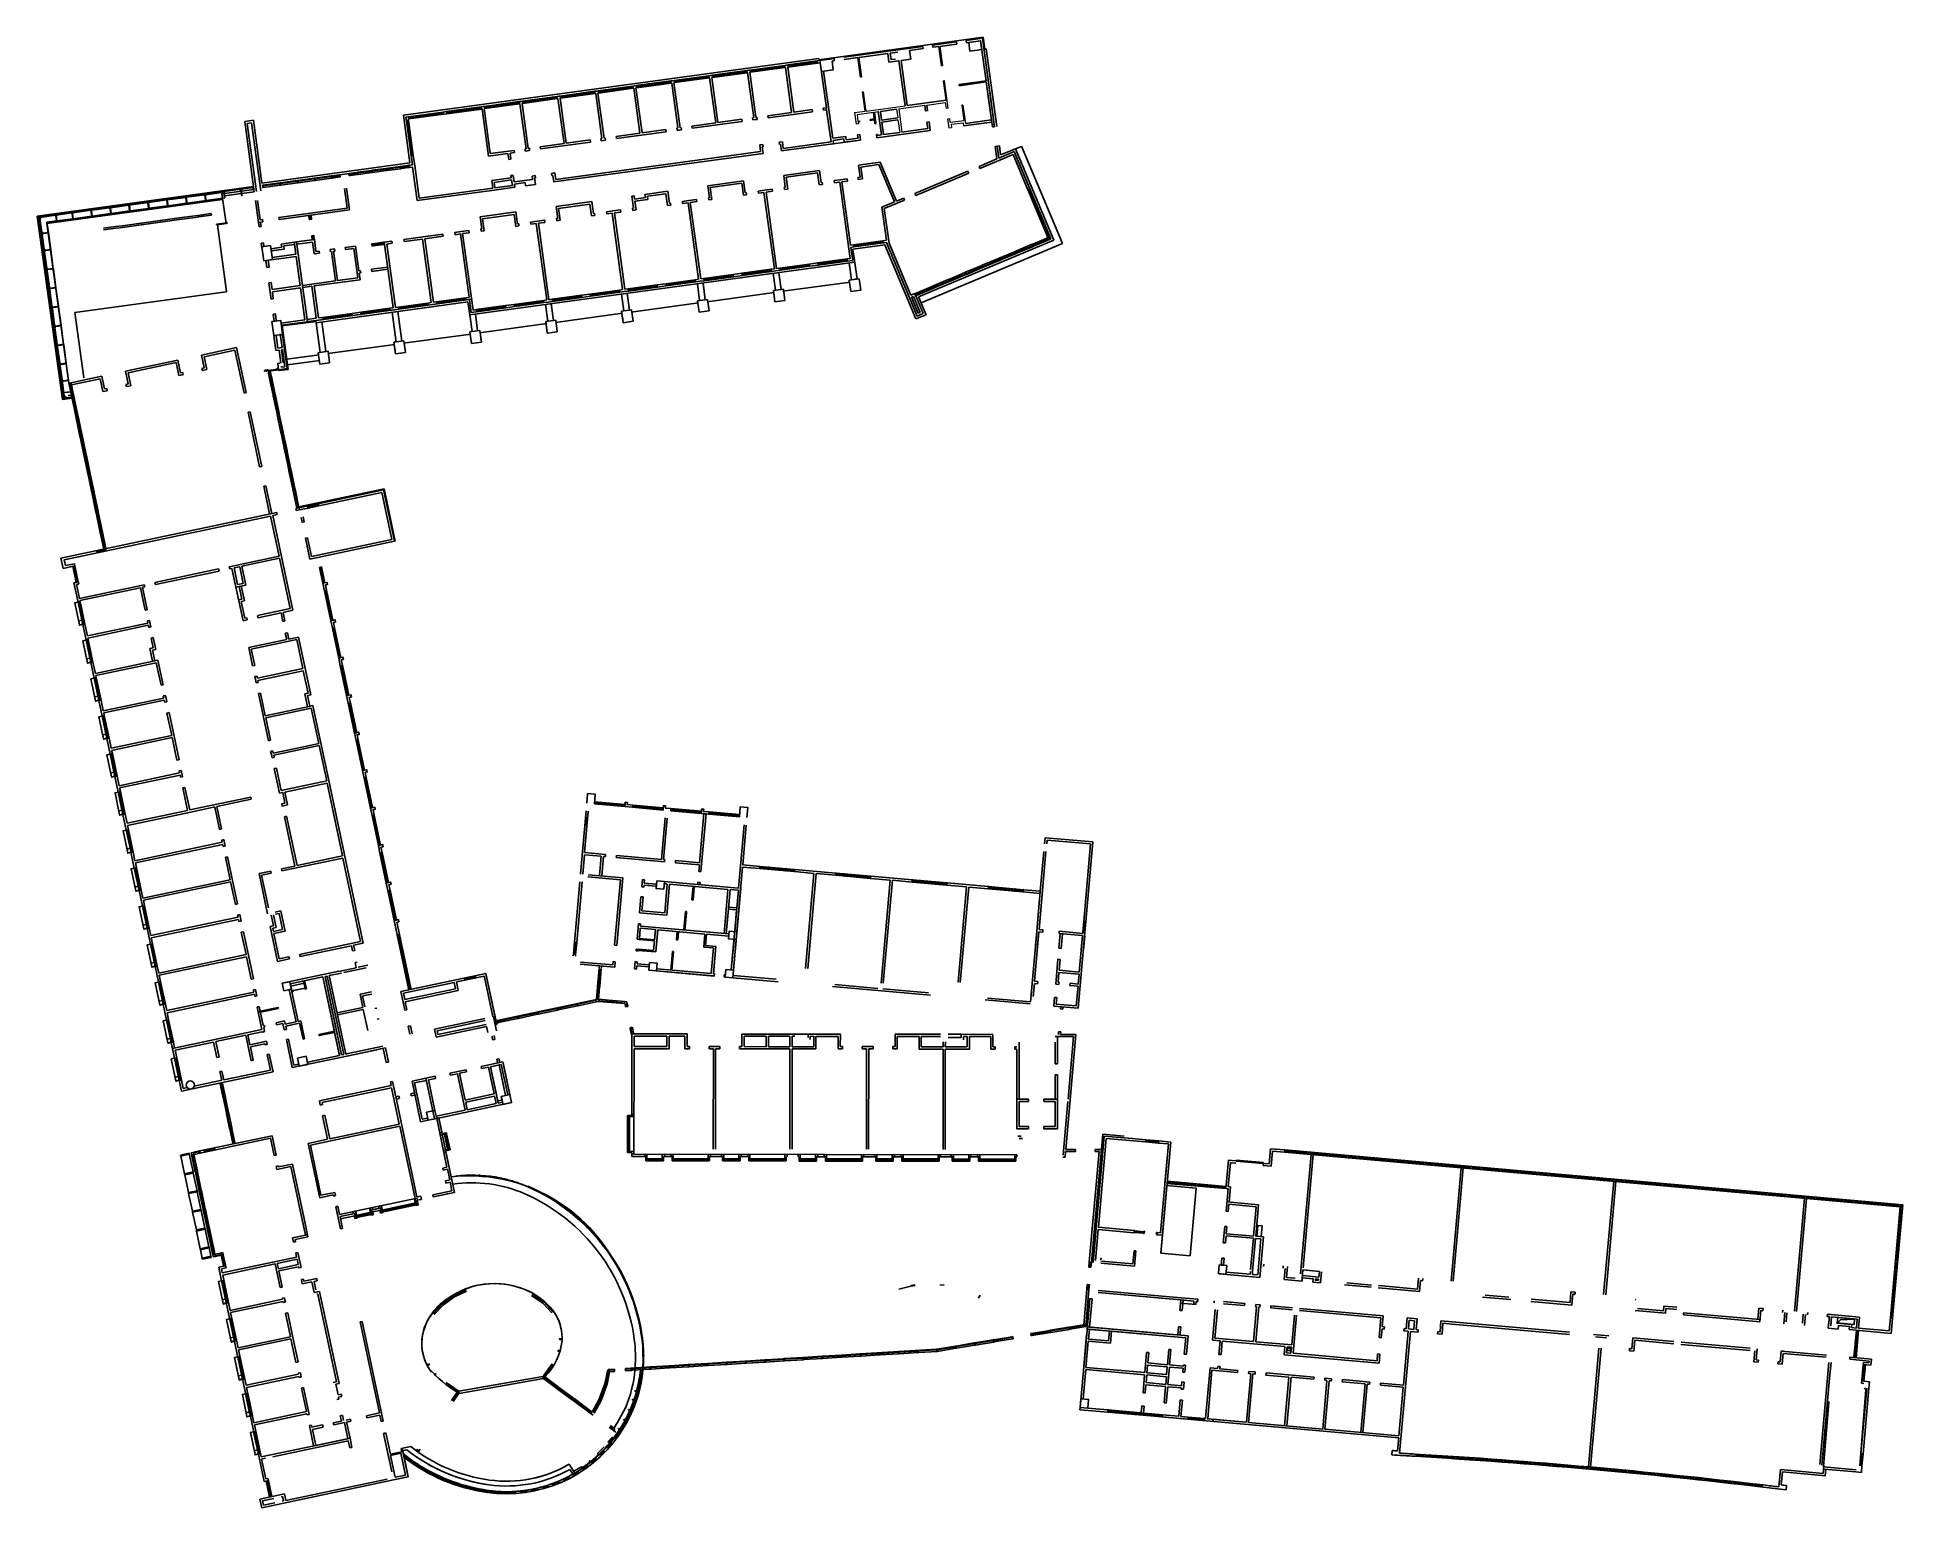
# Model space of a CAD drawing. Header units: millimetres. Extents: x 11680833 to 11851339, y -6212777 to -6078411.
import ezdxf

# ---------------------------------------------------------------- set-up
doc = ezdxf.new("R2010")
doc.units = ezdxf.units.MM
doc.header["$LTSCALE"] = 10
for name, color, linetype in [('\\M+5B9DC\\M+5BEAE\\M+5C1F4\\M+5B6B42F$0$A-HOLE', 2, 'Continuous'), ('\\M+5B9DC\\M+5BEAE\\M+5C1F4\\M+5B6B42FE2$0$A-HOLE', 2, 'Continuous'), ('A-GLAZ', 140, 'Continuous'), ('A-GLAZ-CWMG', 3, 'Continuous'), ('A-WALL', 7, 'Continuous'), ('A—\\M+5C3C5\\M+5B4B0', 135, 'Continuous'), ('A—\\M+5C7BD\\M+5CCE5', 7, 'Continuous'), ('E-RB-2F$0$A-WALL', 7, 'Continuous'), ('E-RF-2F$0$A-GLAZ', 6, 'Continuous'), ('E-RF-2F$0$A-GLAZ-CWMG', 3, 'Continuous'), ('E1-RI-2F$0$$0$A-WALL-MBNI', 2, 'Continuous'), ('E1-RI-2F$0$A-GLAZ', 6, 'Continuous'), ('E1-RI-2F$0$A-GLAZ-CWMG', 3, 'Continuous'), ('E1-RI-2F$0$A-HOLE', 2, 'Continuous'), ('E1-RI-2F$0$A-WALL', 7, 'Continuous'), ('E1-RI-2F$0$A-WALL-MBNI', 2, 'Continuous'), ('E1-RI-2F$0$WALL', 9, 'Continuous'), ('E1-RV-1F$0$A-WALL', 7, 'Continuous'), ('E1-RV-2F$0$$2$A-WALL', 7, 'Continuous'), ('E1-RV-2F$0$A-GLAZ-CWMG', 3, 'Continuous'), ('E1-RV-2F$0$A-HOLE', 2, 'Continuous'), ('E1-RV-2F$0$A-WALL', 7, 'Continuous'), ('E1-RV-2F$0$E-COLS-B1$0$0S-COLS-LINE', 4, 'Continuous'), ('E1-RW-1F$0$A-GLAZ-CWMG', 3, 'Continuous'), ('E1-RW-1F$0$A-HOLE', 2, 'Continuous'), ('E1-RW-2F$0$A-WALL', 7, 'Continuous'), ('E2-RI-2F$0$A-GLAZ', 6, 'Continuous'), ('E2-RI-2F$0$A-GLAZ-CWMG', 3, 'Continuous'), ('E2-RV-234F$0$$2$A-WALL', 7, 'Continuous'), ('E2-RV-234F$0$A-GLAZ-CWMG', 3, 'Continuous'), ('E2-RV-234F$0$A-HOLE', 2, 'Continuous'), ('E2-RV-234F$0$A-WALL', 7, 'Continuous'), ('E2-RV-234F$0$E-COLS-B1$0$0S-COLS-LINE', 4, 'Continuous'), ('E2-RV-2F$0$A-GLAZ-CWMG', 3, 'Continuous'), ('E2-RV-2F$0$A-WALL', 7, 'Continuous'), ('E2-RW-12345F$0$A-WALL', 7, 'Continuous'), ('XRE1$0$A-WALL', 7, 'Continuous')]:
    doc.layers.add(name, color=color, linetype=linetype)

msp = doc.modelspace()

# ---------------------------------------------------------------- hatches: boundary and pattern name
at = {"layer": 'A—\\M+5C3C5\\M+5B4B0'}
h = msp.add_hatch(dxfattribs=at)
h.set_pattern_fill('ANSI32', color=256, scale=200, angle=45, style=0)
h.set_pattern_definition([(277.7833396, (0, 0), (74.30904464, 10.15706082), []), (277.7833396, (-21.384, -28.155), (74.30904464, 10.15706082), [])])
h.paths.add_polyline_path([(11755555, -6097507), (11758131, -6097155), (11758117, -6097056), (11755541, -6097408)])

# ---------------------------------------------------------------- linework, layer by layer
for p, q in [((11742210, -6081920), (11742237, -6082118)), ((11742507, -6081880), (11742534, -6082078)), ((11745678, -6081446), (11745705, -6081644)), ((11745975, -6081406), (11746002, -6081604)), ((11749146, -6080972), (11749173, -6081170)), ((11731807, -6083342), (11731834, -6083540)), ((11732104, -6083302), (11732131, -6083500)), ((11735275, -6082868), (11735302, -6083066)), ((11735572, -6082828), (11735599, -6083026)), ((11738742, -6082394), (11738769, -6082592)), ((11739040, -6082354), (11739067, -6082552)), ((11717936, -6085238), (11717963, -6085436)), ((11718233, -6085198), (11718260, -6085396)), ((11721404, -6084764), (11721431, -6084962)), ((11721701, -6084724), (11721728, -6084922)), ((11724871, -6084290), (11724898, -6084488)), ((11725169, -6084250), (11725196, -6084448)), ((11728339, -6083816), (11728366, -6084014)), ((11728636, -6083776), (11728663, -6083974)), ((11714765, -6085672), (11714792, -6085870)), ((11753409, -6088161), (11753607, -6088134)), ((11753409, -6088161), (11753607, -6088134)), ((11753409, -6088161), (11753607, -6088134)), ((11757642, -6087381), (11757989, -6087333)), ((11810158, -6195796), (11810158, -6195796))]:
    msp.add_line(p, q)
at = {"layer": '\\M+5B9DC\\M+5BEAE\\M+5C1F4\\M+5B6B42F$0$A-HOLE', "color": 6}
for points in [[(11705215, -6164848), (11703992, -6165107), (11704085, -6165547), (11705308, -6165288)], [(11722265, -6172482), (11723049, -6172316), (11723638, -6175105), (11723247, -6175187), (11723320, -6175530), (11722928, -6175613)]]:
    msp.add_lwpolyline(points, close=True, dxfattribs=at)
at = {"layer": '\\M+5B9DC\\M+5BEAE\\M+5C1F4\\M+5B6B42FE2$0$A-HOLE', "color": 6}
msp.add_line((11708242, -6100341), (11708283, -6100638), dxfattribs=at)
at = {"layer": 'A-GLAZ'}
for p, q in [((11728675, -6197299), (11728658, -6197421)), ((11728700, -6197303), (11728675, -6197299)), ((11728683, -6197424), (11728700, -6197303)), ((11728518, -6198411), (11728501, -6198533)), ((11728501, -6198533), (11728526, -6198537)), ((11728526, -6198537), (11728543, -6198415)), ((11716550, -6199646), (11716529, -6199660)), ((11716529, -6199660), (11716586, -6199744)), ((11716607, -6199730), (11716550, -6199646)), ((11717151, -6200569), (11717209, -6200653)), ((11717230, -6200638), (11717172, -6200555)), ((11717209, -6200653), (11717230, -6200638)), ((11727103, -6200980), (11731630, -6204337)), ((11727974, -6199669), (11727157, -6200771)), ((11727996, -6199682), (11727177, -6200786)), ((11727189, -6200865), (11728403, -6201764)), ((11727204, -6200844), (11728418, -6201744)), ((11718148, -6201423), (11719243, -6202186)), ((11718163, -6201402), (11719258, -6202165)), ((11718718, -6202989), (11719237, -6202244)), ((11718738, -6203004), (11719258, -6202259)), ((11733186, -6205312), (11733433, -6205494)), ((11733201, -6205291), (11733448, -6205474)), ((11715508, -6207601), (11715621, -6207438)), ((11715528, -6207616), (11715642, -6207452))]:
    msp.add_line(p, q, dxfattribs=at)
at = {"layer": 'A-GLAZ-CWMG', "color": 8}
for p, q in [((11717019, -6195052), (11717885, -6194153)), ((11717119, -6195128), (11717975, -6194240)), ((11717885, -6194153), (11718906, -6193410)), ((11717975, -6194240), (11718961, -6193522)), ((11718906, -6193410), (11720025, -6192862)), ((11718961, -6193522), (11720070, -6192979)), ((11726019, -6193388), (11727038, -6194073)), ((11726080, -6193278), (11727120, -6193978)), ((11727038, -6194073), (11727871, -6194978)), ((11727120, -6193978), (11727975, -6194907)), ((11728593, -6197297), (11728577, -6197410)), ((11728577, -6197410), (11728701, -6197427)), ((11728719, -6197296), (11728701, -6197427)), ((11728437, -6198400), (11728421, -6198512)), ((11728437, -6198400), (11728561, -6198417)), ((11728561, -6198417), (11728543, -6198548)), ((11716509, -6199663), (11716571, -6199754)), ((11716674, -6199684), (11716571, -6199754)), ((11716622, -6199607), (11716674, -6199684)), ((11717240, -6200508), (11717136, -6200579)), ((11717136, -6200579), (11717199, -6200670)), ((11717240, -6200508), (11717292, -6200585)), ((11727904, -6199626), (11727091, -6200722)), ((11728317, -6201880), (11727103, -6200980)), ((11728012, -6199690), (11727192, -6200797)), ((11727222, -6200820), (11728436, -6201720)), ((11718134, -6201435), (11719233, -6202201)), ((11718210, -6201335), (11719305, -6202098)), ((11719215, -6202229), (11718693, -6202972)), ((11718857, -6203086), (11719376, -6202341)), ((11733347, -6205610), (11733100, -6205427)), ((11733219, -6205267), (11733466, -6205449)), ((11715596, -6207420), (11715483, -6207583)), ((11715829, -6207436), (11715646, -6207699))]:
    msp.add_line(p, q, dxfattribs=at)
for points in [[(11716865, -6200405, -0.3442859), (11716953, -6194996, -0.1913422), (11721632, -6192360, -0.1455297), (11725726, -6192998, -0.1539479), (11728272, -6195227, -0.1345525), (11728802, -6197513, -0.1659054), (11727222, -6200820, -0.0913385)], [(11728760, -6196703, 0.0056451), (11728745, -6196605, 0.0864265), (11728250, -6195190, 0.0382276), (11727744, -6194497, 0.1512045), (11724555, -6192561, 0.1384064), (11720609, -6192575, 0.0144416), (11720209, -6192702, 0.0741982), (11718309, -6193702, 0.2092562), (11716016, -6197171, 0.0637605), (11716009, -6198287, 0.1107994), (11716654, -6200100, 0.0664974), (11719215, -6202229)]]:
    msp.add_lwpolyline(points, format="xyb", dxfattribs=at)
at = {"layer": 'A-GLAZ-CWMG'}
for points in [[(11727192, -6200797), (11727192, -6200797), (11727091, -6200722), (11727042, -6200788), (11727094, -6200951), (11727103, -6200980), (11727222, -6200820), (11727192, -6200797)], [(11719233, -6202201), (11719304, -6202098), (11719367, -6202141), (11719377, -6202316), (11719378, -6202343), (11719215, -6202229), (11719233, -6202201)], [(11719233, -6202201), (11719304, -6202098), (11719367, -6202141), (11719377, -6202316), (11719378, -6202343), (11719215, -6202229), (11719233, -6202201)]]:
    msp.add_lwpolyline(points, dxfattribs=at)
at = {"layer": 'A-WALL'}
for p, q in [((11735186, -6092923), (11735384, -6092896)), ((11735384, -6092896), (11735425, -6093193)), ((11735425, -6093193), (11736416, -6093058)), ((11735452, -6093391), (11736641, -6093229)), ((11736375, -6092760), (11736416, -6093058)), ((11736601, -6092932), (11736641, -6093229)), ((11691123, -6134253), (11691416, -6134191)), ((11691123, -6134253), (11691371, -6135427)), ((11691360, -6134407), (11691653, -6134345)), ((11691360, -6134407), (11691567, -6135386)), ((11691567, -6135386), (11691861, -6135323)), ((11705291, -6138409), (11705584, -6138347)), ((11705539, -6139583), (11705291, -6138409)), ((11705528, -6138563), (11705821, -6138501)), ((11705735, -6139541), (11705528, -6138563)), ((11705735, -6139541), (11706028, -6139479)), ((11702970, -6147486), (11703264, -6147424)), ((11703178, -6148465), (11703471, -6148402)), ((11703471, -6148402), (11703264, -6147424)), ((11703708, -6148557), (11703460, -6147383)), ((11703219, -6148660), (11703178, -6148465)), ((11703219, -6148660), (11703708, -6148557)), ((11736000, -6156950), (11735870, -6158419)), ((11736199, -6156967), (11736000, -6156950)), ((11736278, -6156071), (11736079, -6156053)), ((11736199, -6156967), (11736087, -6158237)), ((11737458, -6155498), (11744929, -6156158)), ((11738412, -6155783), (11738138, -6155759, 0)), ((11738412, -6155783), (11738179, -6158422)), ((11738611, -6155800), (11738360, -6158639)), ((11740668, -6157237, 0), (11740778, -6155992)), ((11740767, -6157246), (11740877, -6156001)), ((11744468, -6163647), (11745128, -6156176)), ((11745128, -6156176), (11745128, -6156176)), ((11702213, -6158635), (11702420, -6159613)), ((11702409, -6158593), (11702657, -6159767)), ((11735870, -6158419), (11738360, -6158639)), ((11736087, -6158237), (11738179, -6158422)), ((11740027, -6159945), (11740159, -6158450)), ((11740668, -6157237, 0), (11740767, -6157246, 0)), ((11743962, -6158582), (11743808, -6160326)), ((11744577, -6160142), (11744709, -6158648)), ((11702420, -6159613), (11702126, -6159675)), ((11702126, -6159675), (11702800, -6162855)), ((11702657, -6159767), (11702364, -6159830)), ((11702364, -6159830), (11702426, -6160123)), ((11735782, -6159415), (11735656, -6160835)), ((11735782, -6159415), (11735981, -6159433)), ((11735937, -6159931), (11735864, -6160753)), ((11735981, -6159433), (11735963, -6159632)), ((11737332, -6160054), (11737259, -6160876)), ((11737540, -6159972), (11737361, -6161989)), ((11739267, -6160878), (11739333, -6160131)), ((11741905, -6161412), (11741997, -6160366)), ((11735577, -6161731), (11735564, -6161881)), ((11735763, -6161898), (11735564, -6161881)), ((11735577, -6161731), (11737171, -6161872)), ((11735767, -6161848), (11735763, -6161898)), ((11735767, -6161848), (11737361, -6161989)), ((11737250, -6160976), (11737171, -6161872)), ((11738846, -6163651), (11738995, -6161958)), ((11739267, -6160878), (11739366, -6160887)), ((11741742, -6161548), (11742639, -6161628)), ((11741905, -6161412), (11742851, -6161496)), ((11742432, -6163969), (11742639, -6161628)), ((11742631, -6163986), (11742851, -6161496)), ((11708404, -6163764), (11709975, -6163431)), ((11708842, -6163876), (11710899, -6163440)), ((11709949, -6163309), (11709975, -6163431)), ((11710170, -6163390), (11711053, -6163203)), ((11735476, -6162877), (11735416, -6163549)), ((11735416, -6163549), (11735616, -6163567)), ((11735675, -6162894), (11735476, -6162877)), ((11735642, -6163268), (11735616, -6163567)), ((11735642, -6163268), (11736763, -6163367)), ((11735675, -6162894), (11735660, -6163069)), ((11735660, -6163069), (11736780, -6163168)), ((11736736, -6163666), (11742613, -6164185)), ((11737451, -6163528), (11742432, -6163969)), ((11708446, -6163959), (11708646, -6163917)), ((11742613, -6164185), (11742713, -6164194)), ((11742631, -6163986), (11742730, -6163995)), ((11742713, -6164194), (11742730, -6163995)), ((11743609, -6164273), (11743627, -6164074)), ((11743609, -6164273), (11743709, -6164282)), ((11743609, -6164273), (11743609, -6164273)), ((11743627, -6164074), (11743727, -6164083)), ((11710589, -6167058), (11708241, -6167555)), ((11711365, -6165641), (11710335, -6165859)), ((11710335, -6165859), (11710589, -6167058)), ((11710572, -6166014), (11710785, -6167016)), ((11711406, -6165837), (11710573, -6166013)), ((11711882, -6167116), (11711686, -6167158)), ((11710633, -6167253), (11708282, -6167750)), ((11711042, -6169185), (11710633, -6167253)), ((11712089, -6168095), (11711893, -6168136)), ((11712089, -6168095), (11711893, -6168136)), ((11709234, -6171280), (11712416, -6170606)), ((11709275, -6171476), (11711868, -6170927)), ((11712064, -6170885), (11712653, -6170760)), ((11712732, -6172098), (11712457, -6170802)), ((11712927, -6172057), (11712653, -6170760)), ((11712927, -6172057), (11712732, -6172098)), ((11713300, -6173818), (11713105, -6173859)), ((11713300, -6173818), (11713105, -6173859)), ((11713177, -6174202), (11713105, -6173859)), ((11713600, -6175236), (11713300, -6173818)), ((11713600, -6175236), (11713300, -6173818)), ((11713177, -6174202), (11706620, -6175590)), ((11706703, -6175981), (11706620, -6175590)), ((11713892, -6175175), (11713600, -6175236)), ((11713933, -6175370), (11713640, -6175433)), ((11713933, -6175370), (11713892, -6175175)), ((11715310, -6174874), (11714968, -6174947)), ((11715009, -6175143), (11714968, -6174947)), ((11715352, -6175070), (11715009, -6175143)), ((11715300, -6174826), (11715300, -6174826)), ((11842357, -6184496), (11841440, -6194831)), ((11842556, -6184514), (11841639, -6194849)), ((11717975, -6194240), (11718961, -6193522)), ((11840352, -6194935), (11840370, -6194736)), ((11840461, -6195974), (11840551, -6194953)), ((11840678, -6195792), (11840751, -6194971)), ((11842172, -6195925), (11842245, -6195103)), ((11842354, -6196142), (11842444, -6195121)), ((11842462, -6194922), (11842462, -6194922)), ((11842643, -6195139), (11842661, -6194939)), ((11844436, -6195297), (11844454, -6195098)), ((11844436, -6195297), (11844635, -6195315)), ((11844454, -6195098), (11847392, -6195359)), ((11844540, -6196386), (11844635, -6195315)), ((11844762, -6196155), (11844835, -6195333)), ((11844835, -6195333), (11847175, -6195540)), ((11845293, -6195900), (11846680, -6196023)), ((11845437, -6196465), (11845468, -6196117)), ((11845468, -6196117), (11846464, -6196205)), ((11846654, -6196322), (11846680, -6196023)), ((11847102, -6196363), (11847175, -6195540)), ((11847302, -6196380), (11847392, -6195359)), ((11844540, -6196386), (11845437, -6196465)), ((11846437, -6196504), (11846464, -6196205)), ((11846437, -6196504), (11850297, -6196846)), ((11846654, -6196322), (11847102, -6196362)), ((11847109, -6196564), (11847109, -6196563)), ((11847302, -6196380), (11850115, -6196629)), ((11719367, -6202141), (11727042, -6200788)), ((11719367, -6202141), (11727042, -6200788)), ((11719378, -6202342), (11727103, -6200980)), ((11719378, -6202342), (11727103, -6200980)), ((11714076, -6207795), (11713122, -6207997)), ((11714501, -6209800), (11714076, -6207795)), ((11714091, -6207383), (11714968, -6207198)), ((11714738, -6209954), (11714230, -6207557)), ((11714231, -6207558), (11714610, -6207478)), ((11713547, -6210002), (11714501, -6209800)), ((11729972, -6209626), (11729462, -6208795)), ((11729801, -6209730), (11729521, -6209273))]:
    msp.add_line(p, q, dxfattribs=at)
at = {"layer": 'A-WALL', "color": 7}
for p, q in [((11735946, -6159831), (11737340, -6159955)), ((11735656, -6160835), (11737250, -6160976)), ((11735864, -6160753), (11737259, -6160876))]:
    msp.add_line(p, q, dxfattribs=at)
at = {"layer": 'A-WALL'}
msp.add_lwpolyline([(11735946, -6159831), (11737340, -6159955), (11737259, -6160876), (11735864, -6160753)], close=True, dxfattribs=at)
for points in [[(11744079, -6160098), (11744776, -6160160), (11744714, -6160857), (11744017, -6160796), (11744079, -6160098)], [(11736798, -6162968), (11737495, -6163030), (11737433, -6163727), (11736736, -6163666), (11736798, -6162968)], [(11743771, -6163585), (11744468, -6163647), (11744406, -6164344), (11743709, -6164282), (11743771, -6163585)], [(11717292, -6200585), (11717240, -6200508)]]:
    msp.add_lwpolyline(points, dxfattribs=at)
for centre, radius, start, end in [((11724219, -6195395), 15438, 231.50527, 262.12809), ((11724219, -6195395), 14996, 231.9101, 262.12809), ((11723720, -6199007), 11792, 262.12809, 299.46719), ((11723720, -6199024), 11333, 262.11419, 300.43715)]:
    msp.add_arc(centre, radius, start, end, dxfattribs=at)
at = {"layer": 'A—\\M+5C3C5\\M+5B4B0', "color": 8}
for p, q in [((11752276, -6080464), (11767297, -6078411)), ((11767297, -6078411), (11767443, -6079481)), ((11767364, -6079492), (11767562, -6079464)), ((11767562, -6079464), (11768530, -6086549)), ((11752260, -6080344), (11714293, -6085535)), ((11752287, -6080543), (11752260, -6080344)), ((11699787, -6086104), (11700579, -6085996)), ((11699787, -6086104), (11700663, -6092518)), ((11701365, -6091743), (11700579, -6085996)), ((11714293, -6085535), (11714889, -6089894)), ((11768576, -6088359), (11768774, -6088332)), ((11768774, -6088332), (11768888, -6089164)), ((11768888, -6089164), (11770238, -6088597)), ((11770238, -6088597), (11770796, -6088374)), ((11770238, -6088597), (11773740, -6096934)), ((11770791, -6088364), (11774526, -6097254)), ((11701365, -6091743), (11714889, -6089894)), ((11761382, -6102124), (11773740, -6096934)), ((11761614, -6102677), (11774526, -6097254)), ((11720360, -6103781), (11755553, -6098970)), ((11758315, -6097382), (11755390, -6097782)), ((11755390, -6097782), (11755761, -6100496)), ((11761143, -6104144), (11758315, -6097382)), ((11748102, -6099989), (11748311, -6101515)), ((11748617, -6099918), (11748826, -6101444)), ((11755038, -6099041), (11755246, -6100567)), ((11755960, -6100469), (11755048, -6100594)), ((11755192, -6101644), (11755048, -6100594)), ((11755761, -6100496), (11755246, -6100567)), ((11756103, -6101519), (11755960, -6100469)), ((11734231, -6101885), (11734440, -6103411)), ((11734746, -6101814), (11734955, -6103340)), ((11741167, -6100937), (11741375, -6102463)), ((11742089, -6102365), (11741177, -6102490)), ((11741890, -6102392), (11741375, -6102463)), ((11741682, -6100866), (11741890, -6102392)), ((11742232, -6103415), (11742089, -6102365)), ((11749024, -6101417), (11748113, -6101542)), ((11748256, -6102592), (11748113, -6101542)), ((11748826, -6101444), (11748311, -6101515)), ((11749168, -6102467), (11749024, -6101417)), ((11756103, -6101519), (11755192, -6101644)), ((11762065, -6103758), (11761382, -6102124)), ((11706327, -6104488), (11720198, -6102594)), ((11713262, -6103541), (11713633, -6106255)), ((11713778, -6103471), (11714148, -6106184)), ((11720198, -6102594), (11720360, -6103781)), ((11720360, -6103781), (11720569, -6105307)), ((11720875, -6103710), (11721084, -6105236)), ((11727296, -6102833), (11727504, -6104359)), ((11727811, -6102762), (11728019, -6104288)), ((11735153, -6103313), (11734242, -6103438)), ((11734385, -6104488), (11734242, -6103438)), ((11734955, -6103340), (11734440, -6103411)), ((11735297, -6104363), (11735153, -6103313)), ((11741321, -6103540), (11741177, -6102490)), ((11742232, -6103415), (11741321, -6103540)), ((11749168, -6102467), (11748256, -6102592)), ((11761143, -6104144), (11762065, -6103758)), ((11703229, -6104790), (11706310, -6104370)), ((11703229, -6104790), (11703771, -6108753)), ((11706300, -6104290), (11706327, -6104488)), ((11706327, -6104488), (11706698, -6107203)), ((11706842, -6104418), (11707213, -6107132)), ((11721282, -6105209), (11720371, -6105334)), ((11720514, -6106384), (11720371, -6105334)), ((11721084, -6105236), (11720569, -6105307)), ((11721426, -6106259), (11721282, -6105209)), ((11728218, -6104261), (11727306, -6104386)), ((11727450, -6105436), (11727306, -6104386)), ((11728361, -6105311), (11727450, -6105436)), ((11728019, -6104288), (11727504, -6104359)), ((11728361, -6105311), (11728218, -6104261)), ((11735297, -6104363), (11734385, -6104488)), ((11707411, -6107105), (11706500, -6107230)), ((11706643, -6108280), (11706500, -6107230)), ((11707555, -6108155), (11707411, -6107105)), ((11714347, -6106157), (11713435, -6106282)), ((11713579, -6107332), (11713435, -6106282)), ((11714490, -6107207), (11713579, -6107332)), ((11714490, -6107207), (11714347, -6106157)), ((11721426, -6106259), (11720514, -6106384)), ((11701986, -6108886, 0), (11702884, -6108763)), ((11702888, -6108793), (11702899, -6108873)), ((11703771, -6108753), (11702899, -6108873)), ((11707555, -6108155), (11706643, -6108280)), ((11683816, -6110815, 0), (11683321, -6110882, 0)), ((11683618, -6110842, 0), (11683683, -6110833, 0)), ((11683944, -6111100, 0), (11683659, -6111139, 0)), ((11704740, -6121322), (11712547, -6119670)), ((11712547, -6119670), (11713558, -6124444)), ((11704740, -6121322), (11704757, -6121401)), ((11684613, -6131747), (11684906, -6131685)), ((11685348, -6135220), (11685641, -6135158)), ((11686083, -6138693), (11686377, -6138631)), ((11686818, -6142166), (11687112, -6142104)), ((11687554, -6145639), (11687847, -6145577)), ((11688289, -6149112), (11688582, -6149050)), ((11689024, -6152585), (11689318, -6152523)), ((11689759, -6156058), (11690053, -6155996)), ((11690494, -6159531), (11690788, -6159469)), ((11691230, -6163004), (11691523, -6162942)), ((11691965, -6166477), (11692258, -6166415)), ((11692700, -6169950), (11692994, -6169888)), ((11693435, -6173423), (11693729, -6173361)), ((11718669, -6182534), (11717539, -6177193)), ((11693943, -6180650), (11694285, -6182264)), ((11695067, -6182098), (11694725, -6180484)), ((11694305, -6182362), (11694647, -6183976)), ((11695430, -6183811), (11695088, -6182196)), ((11694668, -6184074), (11695010, -6185688)), ((11695792, -6185523), (11695450, -6183908)), ((11695030, -6185786), (11695372, -6187400)), ((11696154, -6187235), (11695813, -6185620)), ((11709940, -6185671), (11710023, -6186062)), ((11711192, -6185405), (11711275, -6185797)), ((11711490, -6185751), (11712156, -6185610)), ((11711490, -6185751), (11711544, -6186004)), ((11712156, -6185610), (11712209, -6185862)), ((11712424, -6185816), (11712209, -6185862)), ((11712287, -6185173), (11712370, -6185562)), ((11712412, -6185757), (11712424, -6185816)), ((11715300, -6184531), (11715383, -6184920)), ((11715424, -6185116), (11715437, -6185174)), ((11715652, -6185128), (11715437, -6185174)), ((11715558, -6184685), (11715652, -6185128)), ((11695393, -6187498), (11695734, -6189112)), ((11696517, -6188947), (11696175, -6187332)), ((11708545, -6186375), (11709857, -6186097)), ((11709808, -6186108), (11709862, -6186362)), ((11710077, -6186316), (11709862, -6186362)), ((11710065, -6186258), (11710077, -6186316)), ((11711317, -6185992), (11711329, -6186049)), ((11711544, -6186004), (11711329, -6186049)), ((11695755, -6189210), (11695916, -6189968)), ((11696698, -6189803), (11696538, -6189045)), ((11697743, -6193772), (11698037, -6193710)), ((11698478, -6197245), (11698772, -6197183))]:
    msp.add_line(p, q, dxfattribs=at)
at = {"layer": 'A—\\M+5C3C5\\M+5B4B0'}
for p, q in [((11742210, -6081920), (11739040, -6082354)), ((11742151, -6081928), (11742178, -6082127)), ((11742237, -6082118), (11742210, -6081920)), ((11745678, -6081446), (11742507, -6081880)), ((11745705, -6081644), (11742534, -6082078)), ((11742567, -6081871), (11742594, -6082070)), ((11742576, -6081937), (11744736, -6081642)), ((11742585, -6082004), (11744745, -6081708)), ((11744727, -6081576), (11744754, -6081774)), ((11744786, -6081568), (11744813, -6081766)), ((11744795, -6081634), (11745627, -6081520)), ((11744804, -6081700), (11745636, -6081586)), ((11745618, -6081454), (11745645, -6081653)), ((11745705, -6081644), (11745678, -6081446)), ((11749146, -6080972), (11745975, -6081406)), ((11749173, -6081170), (11746002, -6081604)), ((11746034, -6081397), (11746062, -6081596)), ((11746043, -6081464), (11748203, -6081168)), ((11746052, -6081530), (11748212, -6081234)), ((11748194, -6081102), (11748221, -6081300)), ((11748254, -6081094), (11748281, -6081292)), ((11748263, -6081160), (11749095, -6081046)), ((11748272, -6081226), (11749104, -6081112)), ((11749086, -6080980), (11749113, -6081179)), ((11749443, -6080932), (11752118, -6080566)), ((11749470, -6081130), (11752145, -6080764)), ((11749529, -6081122), (11749502, -6080923)), ((11751176, -6080762), (11749511, -6080990)), ((11751185, -6080828), (11749520, -6081056)), ((11751194, -6080894), (11751167, -6080696)), ((11751253, -6080886), (11751226, -6080688)), ((11752067, -6080640), (11751235, -6080754)), ((11752076, -6080706), (11751244, -6080820)), ((11752085, -6080772), (11752058, -6080574)), ((11731807, -6083342), (11728636, -6083776)), ((11731834, -6083540), (11728663, -6083974)), ((11728705, -6083833), (11730865, -6083538)), ((11728714, -6083900), (11730874, -6083604)), ((11730856, -6083472), (11730883, -6083670)), ((11730915, -6083464), (11730942, -6083662)), ((11730924, -6083530), (11731756, -6083416)), ((11730933, -6083596), (11731765, -6083482)), ((11731747, -6083350), (11731774, -6083549)), ((11731834, -6083540), (11731807, -6083342)), ((11735275, -6082868), (11732104, -6083302)), ((11735302, -6083066), (11732131, -6083500)), ((11732163, -6083293), (11732191, -6083492)), ((11732173, -6083359), (11734332, -6083064)), ((11732182, -6083426), (11734341, -6083130)), ((11734323, -6082998), (11734350, -6083196)), ((11734383, -6082990), (11734410, -6083188)), ((11734392, -6083056), (11735224, -6082942)), ((11734401, -6083122), (11735233, -6083008)), ((11735215, -6082876), (11735242, -6083075)), ((11735302, -6083066), (11735275, -6082868)), ((11738742, -6082394), (11735572, -6082828)), ((11738769, -6082592), (11735599, -6083026)), ((11735631, -6082819), (11735658, -6083018)), ((11735640, -6082885), (11737800, -6082590)), ((11735649, -6082952), (11737809, -6082656)), ((11737791, -6082524), (11737818, -6082722)), ((11737851, -6082516), (11737878, -6082714)), ((11737860, -6082582), (11738692, -6082468)), ((11737869, -6082648), (11738701, -6082534)), ((11738683, -6082402), (11738710, -6082601)), ((11738769, -6082592), (11738742, -6082394)), ((11742237, -6082118), (11739067, -6082552)), ((11739099, -6082345), (11739126, -6082544)), ((11739108, -6082411), (11741268, -6082116)), ((11739117, -6082478), (11741277, -6082182)), ((11741259, -6082050), (11741286, -6082248)), ((11741318, -6082042), (11741345, -6082240)), ((11741327, -6082108), (11742160, -6081994)), ((11741336, -6082174), (11742169, -6082060)), ((11717936, -6085238), (11714765, -6085672)), ((11717053, -6085426), (11717885, -6085312)), ((11717876, -6085246), (11717903, -6085444)), ((11721404, -6084764), (11718233, -6085198)), ((11721431, -6084962), (11718260, -6085396)), ((11718292, -6085189), (11718320, -6085388)), ((11718301, -6085255), (11720461, -6084960)), ((11718311, -6085322), (11720470, -6085026)), ((11720452, -6084894), (11720479, -6085092)), ((11720512, -6084886), (11720539, -6085084)), ((11720521, -6084952), (11721353, -6084838)), ((11720530, -6085018), (11721362, -6084904)), ((11721344, -6084772), (11721371, -6084970)), ((11724871, -6084290), (11721701, -6084724)), ((11724898, -6084488), (11721728, -6084922)), ((11721760, -6084715), (11721787, -6084914)), ((11721769, -6084781), (11723929, -6084486)), ((11721778, -6084848), (11723938, -6084552)), ((11723920, -6084420), (11723947, -6084618)), ((11723980, -6084412), (11724007, -6084610)), ((11723989, -6084478), (11724821, -6084364)), ((11723998, -6084544), (11724830, -6084430)), ((11724812, -6084298), (11724839, -6084496)), ((11728339, -6083816), (11725169, -6084250)), ((11728366, -6084014), (11725196, -6084448)), ((11725228, -6084241), (11725255, -6084440)), ((11725237, -6084307), (11727397, -6084012)), ((11725246, -6084374), (11727406, -6084078)), ((11727388, -6083946), (11727415, -6084144)), ((11727447, -6083938), (11727474, -6084136)), ((11727456, -6084004), (11728289, -6083890)), ((11727465, -6084070), (11728298, -6083956)), ((11728280, -6083824), (11728307, -6084022)), ((11728696, -6083767), (11728723, -6083966)), ((11714519, -6085706), (11714566, -6086052)), ((11714566, -6086052), (11714999, -6089223)), ((11714772, -6086085), (11714574, -6086112)), ((11714845, -6087599), (11714640, -6086103)), ((11714911, -6087590), (11714706, -6086094)), ((11714764, -6086025), (11715197, -6089196)), ((11717963, -6085436), (11714792, -6085870)), ((11714825, -6085663), (11714852, -6085862)), ((11714834, -6085729), (11716994, -6085434)), ((11714843, -6085796), (11717003, -6085500)), ((11716985, -6085368), (11717012, -6085566)), ((11717044, -6085360), (11717071, -6085558)), ((11717062, -6085492), (11717894, -6085378)), ((11714977, -6087581), (11714779, -6087608)), ((11714985, -6087640), (11714787, -6087667)), ((11715057, -6089154), (11714853, -6087658)), ((11715123, -6089145), (11714919, -6087649)), ((11715115, -6090065), (11701392, -6091941)), ((11711455, -6090565), (11712680, -6090398)), ((11712685, -6090428), (11711459, -6090596)), ((11711463, -6090621), (11712688, -6090453)), ((11712740, -6090390), (11713995, -6090218)), ((11713999, -6090248), (11712744, -6090420)), ((11712744, -6090420), (11712747, -6090445)), ((11712747, -6090445), (11714002, -6090274)), ((11712767, -6090588), (11714022, -6090416)), ((11714002, -6090274), (11713999, -6090248)), ((11714054, -6090210), (11714758, -6090114)), ((11714061, -6090259), (11714765, -6090163)), ((11714061, -6090259), (11714137, -6090249)), ((11714068, -6090309), (11714061, -6090259)), ((11714068, -6090309), (11714061, -6090259)), ((11714771, -6090213), (11714068, -6090309)), ((11714143, -6090299), (11714068, -6090309)), ((11714785, -6090312), (11714081, -6090408)), ((11714137, -6090249), (11714689, -6090173)), ((11714223, -6090237), (11714137, -6090249)), ((11714137, -6090249), (11714143, -6090299)), ((11714692, -6090198), (11714140, -6090274)), ((11714765, -6090163), (11714689, -6090173)), ((11714689, -6090173), (11714696, -6090224)), ((11714696, -6090224), (11714771, -6090213)), ((11714758, -6090114), (11714785, -6090312)), ((11714771, -6090213), (11714765, -6090163)), ((11714765, -6090163), (11714771, -6090213)), ((11714785, -6090312), (11714844, -6090304)), ((11715189, -6089136), (11714991, -6089163)), ((11715197, -6089196), (11714999, -6089223)), ((11714999, -6089223), (11715114, -6090065)), ((11680833, -6094751), (11700599, -6092049)), ((11700547, -6092106), (11699442, -6092257)), ((11699445, -6092282), (11700550, -6092131)), ((11700550, -6092131), (11700547, -6092106)), ((11700550, -6092131), (11700547, -6092106)), ((11701451, -6091933), (11703014, -6091719)), ((11701451, -6091933), (11703014, -6091719)), ((11703019, -6091749), (11701456, -6091963)), ((11703019, -6091749), (11701456, -6091963)), ((11701459, -6091988), (11703022, -6091774)), ((11701459, -6091988), (11703022, -6091774)), ((11701479, -6092131), (11703041, -6091917)), ((11701479, -6092131), (11703041, -6091917)), ((11703074, -6091711), (11704577, -6091505)), ((11703074, -6091711), (11704577, -6091505)), ((11704582, -6091536), (11703078, -6091741)), ((11704582, -6091536), (11703078, -6091741)), ((11703078, -6091741), (11703081, -6091766)), ((11703078, -6091741), (11703081, -6091766)), ((11703081, -6091766), (11704585, -6091561)), ((11703081, -6091766), (11704585, -6091561)), ((11703101, -6091909), (11704604, -6091703)), ((11703101, -6091909), (11704604, -6091703)), ((11704637, -6091497), (11706140, -6091292)), ((11704637, -6091497), (11706140, -6091292)), ((11706144, -6091322), (11704641, -6091527)), ((11706144, -6091322), (11704641, -6091527)), ((11704641, -6091527), (11704644, -6091553)), ((11704641, -6091527), (11704644, -6091553)), ((11704644, -6091553), (11706148, -6091347)), ((11704644, -6091553), (11706148, -6091347)), ((11704664, -6091695), (11706167, -6091490)), ((11704664, -6091695), (11706167, -6091490)), ((11706200, -6091284), (11707703, -6091078)), ((11706200, -6091284), (11707703, -6091078)), ((11707707, -6091108), (11706204, -6091314)), ((11707707, -6091108), (11706204, -6091314)), ((11706204, -6091314), (11706207, -6091339)), ((11706204, -6091314), (11706207, -6091339)), ((11706207, -6091339), (11707711, -6091133)), ((11706207, -6091339), (11707711, -6091133)), ((11706227, -6091482), (11707730, -6091276)), ((11706227, -6091482), (11707730, -6091276)), ((11707711, -6091133), (11707707, -6091108)), ((11707711, -6091133), (11707707, -6091108)), ((11707763, -6091070), (11708466, -6090974)), ((11707763, -6091070), (11708466, -6090974)), ((11707769, -6091119), (11708473, -6091023)), ((11707769, -6091119), (11707845, -6091109)), ((11707776, -6091169), (11707769, -6091119)), ((11707776, -6091169), (11707769, -6091119)), ((11708480, -6091073), (11707776, -6091169)), ((11707852, -6091159), (11707776, -6091169)), ((11708493, -6091172), (11707790, -6091268)), ((11708493, -6091172), (11707790, -6091268)), ((11707845, -6091109), (11708397, -6091033)), ((11707931, -6091097), (11707845, -6091109)), ((11707845, -6091109), (11707852, -6091159)), ((11708401, -6091058), (11707848, -6091134)), ((11708473, -6091023), (11708397, -6091033)), ((11708397, -6091033), (11708404, -6091084)), ((11708404, -6091084), (11708480, -6091073)), ((11708526, -6090966), (11708466, -6090974)), ((11708526, -6090966), (11708466, -6090974)), ((11708466, -6090974), (11708493, -6091172)), ((11708466, -6090974), (11708493, -6091172)), ((11708480, -6091073), (11708473, -6091023)), ((11708473, -6091023), (11708480, -6091073)), ((11708493, -6091172), (11708553, -6091164)), ((11708493, -6091172), (11708553, -6091164)), ((11709378, -6090849), (11710081, -6090753)), ((11709385, -6090898), (11710088, -6090802)), ((11709385, -6090898), (11709460, -6090888)), ((11709391, -6090949), (11709385, -6090898)), ((11709391, -6090949), (11709385, -6090898)), ((11710095, -6090853), (11709391, -6090949)), ((11709467, -6090938), (11709391, -6090949)), ((11710108, -6090951), (11709405, -6091047)), ((11709460, -6090888), (11710013, -6090812)), ((11709546, -6090876), (11709460, -6090888)), ((11709460, -6090888), (11709467, -6090938)), ((11710016, -6090838), (11709464, -6090913)), ((11710088, -6090802), (11710013, -6090812)), ((11710013, -6090812), (11710019, -6090863)), ((11710019, -6090863), (11710095, -6090853)), ((11710095, -6090853), (11710088, -6090802)), ((11710088, -6090802), (11710095, -6090853)), ((11710141, -6090745), (11711396, -6090573)), ((11711400, -6090604), (11710145, -6090775)), ((11710145, -6090775), (11710148, -6090800)), ((11710148, -6090800), (11711403, -6090629)), ((11710168, -6090943), (11711423, -6090772)), ((11711459, -6090596), (11711463, -6090621)), ((11711482, -6090763), (11712708, -6090596)), ((11773482, -6096836), (11770831, -6090524)), ((11689212, -6093656), (11687478, -6093893)), ((11687482, -6093918), (11689215, -6093681)), ((11689204, -6093747), (11687510, -6093979)), ((11689204, -6093747), (11687510, -6093979)), ((11690946, -6093419), (11689212, -6093656)), ((11689215, -6093681), (11689212, -6093656)), ((11689212, -6093656), (11689215, -6093681)), ((11689215, -6093681), (11690949, -6093444)), ((11690938, -6093510), (11689244, -6093742)), ((11690938, -6093510), (11689244, -6093742)), ((11692680, -6093182), (11690946, -6093419)), ((11690949, -6093444), (11690946, -6093419)), ((11690946, -6093419), (11690949, -6093444)), ((11690949, -6093444), (11692683, -6093207)), ((11692672, -6093273), (11690978, -6093505)), ((11692672, -6093273), (11690978, -6093505)), ((11691052, -6094035), (11692743, -6093804)), ((11694414, -6092945), (11692680, -6093182)), ((11694414, -6092945), (11692680, -6093182)), ((11692683, -6093207), (11692680, -6093182)), ((11692680, -6093182), (11692683, -6093207)), ((11692680, -6093182), (11692683, -6093207)), ((11692683, -6093207), (11694417, -6092970)), ((11692683, -6093207), (11694417, -6092970)), ((11694406, -6093036), (11692712, -6093268)), ((11694406, -6093036), (11692712, -6093268)), ((11692786, -6093798), (11694476, -6093567)), ((11696147, -6092708), (11694414, -6092945)), ((11696147, -6092708), (11694414, -6092945)), ((11694417, -6092970), (11694414, -6092945)), ((11694417, -6092970), (11694414, -6092945)), ((11694414, -6092945), (11694417, -6092970)), ((11694414, -6092945), (11694417, -6092970)), ((11694417, -6092970), (11696151, -6092733)), ((11694417, -6092970), (11696151, -6092733)), ((11696140, -6092799), (11694446, -6093031)), ((11696140, -6092799), (11694446, -6093031)), ((11694520, -6093561), (11697790, -6093114)), ((11697881, -6092471), (11696147, -6092708)), ((11697881, -6092471), (11696147, -6092708)), ((11696151, -6092733), (11696147, -6092708)), ((11696147, -6092708), (11696151, -6092733)), ((11696151, -6092733), (11696147, -6092708)), ((11696151, -6092733), (11697885, -6092496)), ((11696151, -6092733), (11697885, -6092496)), ((11697874, -6092562), (11696179, -6092794)), ((11697874, -6092562), (11696179, -6092794)), ((11697790, -6093114), (11697944, -6093093)), ((11699442, -6092257), (11697881, -6092471)), ((11697885, -6092496), (11697881, -6092471)), ((11697881, -6092471), (11697885, -6092496)), ((11697885, -6092496), (11697881, -6092471)), ((11697881, -6092471), (11697885, -6092496)), ((11697885, -6092496), (11699445, -6092282)), ((11697898, -6092595), (11697894, -6092560)), ((11699477, -6092680), (11697961, -6092887)), ((11699445, -6092282), (11699442, -6092257)), ((11699442, -6092257), (11699445, -6092282)), ((11699442, -6092257), (11699445, -6092282)), ((11699445, -6092282), (11699442, -6092257)), ((11700665, -6092518), (11699521, -6092674)), ((11771560, -6092259), (11771375, -6092337)), ((11772021, -6093873), (11771399, -6092392)), ((11771531, -6092336), (11772153, -6093817)), ((11772177, -6093807), (11771555, -6092326)), ((11771583, -6092315), (11772205, -6093795)), ((11772153, -6093817), (11772177, -6093807)), ((11772200, -6093862), (11772177, -6093872)), ((11772177, -6093872), (11772798, -6095353)), ((11772822, -6095343), (11772200, -6093862)), ((11772228, -6093850), (11772850, -6095331)), ((11683122, -6111495), (11680833, -6094751)), ((11680894, -6094786), (11680869, -6094789)), ((11680869, -6094789), (11681080, -6096332)), ((11680870, -6094796), (11681038, -6094773)), ((11680873, -6094821), (11681041, -6094798)), ((11681105, -6096328), (11680894, -6094786)), ((11681229, -6094838), (11680907, -6094881)), ((11680931, -6094945), (11681103, -6096203)), ((11681013, -6094776), (11681038, -6094773)), ((11681016, -6094801), (11681013, -6094776)), ((11681041, -6094798), (11681016, -6094801)), ((11681016, -6094801), (11681227, -6096344)), ((11682524, -6094570), (11681038, -6094773)), ((11681038, -6094773), (11681041, -6094798)), ((11681041, -6094798), (11682528, -6094595)), ((11681252, -6096341), (11681041, -6094798)), ((11681229, -6094838), (11681065, -6094860)), ((11681065, -6094860), (11681066, -6094870)), ((11681078, -6094957), (11681250, -6096215)), ((11682517, -6094662), (11681268, -6094832)), ((11682517, -6094662), (11681268, -6094832)), ((11681717, -6095311), (11682587, -6095192)), ((11681844, -6096237), (11681717, -6095311)), ((11684010, -6094366), (11682524, -6094570)), ((11682524, -6094570), (11682528, -6094595)), ((11682528, -6094595), (11682524, -6094570)), ((11682528, -6094595), (11684014, -6094392)), ((11684003, -6094458), (11682556, -6094656)), ((11684003, -6094458), (11682556, -6094656)), ((11682631, -6095186), (11684073, -6094989)), ((11685744, -6094129), (11684010, -6094366)), ((11684014, -6094392), (11684010, -6094366)), ((11684010, -6094366), (11684014, -6094392)), ((11684014, -6094392), (11685748, -6094155)), ((11685737, -6094221), (11684042, -6094453)), ((11685737, -6094221), (11684042, -6094453)), ((11684117, -6094983), (11685807, -6094752)), ((11687478, -6093893), (11685744, -6094129)), ((11685748, -6094155), (11685744, -6094129)), ((11685744, -6094129), (11685748, -6094155)), ((11685748, -6094155), (11687482, -6093918)), ((11687470, -6093984), (11685776, -6094216)), ((11687470, -6093984), (11685776, -6094216)), ((11685851, -6094746), (11687541, -6094515)), ((11687482, -6093918), (11687478, -6093893)), ((11687478, -6093893), (11687482, -6093918)), ((11687585, -6094509), (11689275, -6094278)), ((11689318, -6094272), (11691009, -6094041)), ((11705662, -6094749), (11705696, -6095001)), ((11705731, -6094739), (11705765, -6094992)), ((11705790, -6094731), (11705825, -6094984)), ((11705860, -6094722), (11705894, -6094974)), ((11772666, -6095408), (11772044, -6093928)), ((11773241, -6096779), (11772689, -6095464)), ((11772822, -6095408), (11773374, -6096724)), ((11773398, -6096714), (11772845, -6095398)), ((11681105, -6096328), (11681080, -6096332)), ((11681080, -6096332), (11681105, -6096328)), ((11681080, -6096332), (11681313, -6098039)), ((11681339, -6098041), (11681105, -6096328)), ((11681115, -6096289), (11681125, -6096364)), ((11681137, -6096450), (11681319, -6097788)), ((11681252, -6096341), (11681227, -6096344)), ((11681227, -6096344), (11681252, -6096341)), ((11681227, -6096344), (11681439, -6097898)), ((11681465, -6097894), (11681252, -6096341)), ((11681262, -6096301), (11681272, -6096376)), ((11681284, -6096462), (11681462, -6097768)), ((11682056, -6097791), (11681850, -6096281)), ((11705950, -6096859), (11705915, -6096606)), ((11706019, -6096849), (11705985, -6096597)), ((11706079, -6096841), (11706044, -6096589)), ((11706148, -6096832), (11706114, -6096579)), ((11712547, -6097128), (11711472, -6097275)), ((11712497, -6097205), (11711481, -6097344)), ((11712505, -6097265), (11711489, -6097403)), ((11755435, -6097372), (11758110, -6097006)), ((11755442, -6097421), (11758117, -6097056)), ((11758131, -6097155), (11755456, -6097520)), ((11758138, -6097204), (11755462, -6097570)), ((11771823, -6097305), (11773276, -6096694)), ((11773332, -6096827), (11771879, -6097438)), ((11771888, -6097461), (11773342, -6096851)), ((11773415, -6096706), (11773241, -6096779)), ((11773241, -6096779), (11773265, -6096835)), ((11773265, -6096835), (11773438, -6096762)), ((11773342, -6096851), (11773332, -6096827)), ((11773374, -6096724), (11773398, -6096714)), ((11773399, -6096793), (11773394, -6096780)), ((11773426, -6096702), (11773415, -6096706)), ((11773449, -6096757), (11773426, -6096702)), ((11773438, -6096762), (11773449, -6096757)), ((11681322, -6097917), (11681297, -6097920)), ((11681297, -6097920), (11681322, -6097917)), ((11681297, -6097920), (11681534, -6099654)), ((11681559, -6099651), (11681322, -6097917)), ((11681331, -6097874), (11681341, -6097949)), ((11681353, -6098036), (11681556, -6099522)), ((11681439, -6097898), (11681676, -6099631)), ((11681702, -6099628), (11681465, -6097894)), ((11681474, -6097855), (11681484, -6097930)), ((11681496, -6098016), (11681699, -6099502)), ((11682293, -6099525), (11682062, -6097835)), ((11712515, -6097334), (11711499, -6097473)), ((11752170, -6099029), (11754845, -6098664)), ((11752197, -6099227), (11754872, -6098862)), ((11753903, -6098860), (11752238, -6099087)), ((11753912, -6098926), (11752247, -6099153)), ((11753894, -6098794), (11753921, -6098992)), ((11753953, -6098786), (11753980, -6098984)), ((11754795, -6098738), (11753962, -6098852)), ((11754804, -6098804), (11753971, -6098918)), ((11754786, -6098672), (11754813, -6098870)), ((11754845, -6098664), (11754872, -6098862)), ((11767213, -6099241), (11768695, -6098619)), ((11768750, -6098751), (11767269, -6099374)), ((11767279, -6099397), (11768760, -6098775)), ((11768750, -6098595), (11770231, -6097973)), ((11768760, -6098775), (11768750, -6098751)), ((11770287, -6098106), (11768806, -6098728)), ((11768806, -6098728), (11768815, -6098752)), ((11768815, -6098752), (11770297, -6098130)), ((11770286, -6097950), (11771767, -6097328)), ((11770297, -6098130), (11770287, -6098106)), ((11771823, -6097461), (11770342, -6098083)), ((11770342, -6098083), (11770352, -6098106)), ((11770352, -6098106), (11771833, -6097484)), ((11771833, -6097484), (11771823, -6097461)), ((11771879, -6097438), (11771888, -6097461)), ((11681559, -6099651), (11681534, -6099654)), ((11681534, -6099654), (11681559, -6099651)), ((11681534, -6099654), (11681771, -6101388)), ((11681796, -6101384), (11681559, -6099651)), ((11681568, -6099608), (11681578, -6099683)), ((11681590, -6099769), (11681793, -6101256)), ((11681702, -6099628), (11681676, -6099631)), ((11681676, -6099631), (11681702, -6099628)), ((11681676, -6099631), (11681913, -6101365)), ((11681939, -6101362), (11681702, -6099628)), ((11681711, -6099589), (11681721, -6099663)), ((11681733, -6099750), (11681936, -6101236)), ((11682530, -6101259), (11682299, -6099569)), ((11738299, -6100925), (11740974, -6100560)), ((11740023, -6100690), (11740050, -6100888)), ((11740082, -6100682), (11740109, -6100880)), ((11740924, -6100634), (11740091, -6100748)), ((11740933, -6100700), (11740100, -6100814)), ((11740915, -6100568), (11740942, -6100766)), ((11740974, -6100560), (11741001, -6100758)), ((11741767, -6100451), (11744442, -6100086)), ((11741767, -6100451), (11741794, -6100649)), ((11741794, -6100649), (11744469, -6100284)), ((11741826, -6100443), (11741853, -6100641)), ((11743500, -6100282), (11741835, -6100509)), ((11743509, -6100348), (11741844, -6100575)), ((11743491, -6100216), (11743518, -6100414)), ((11743550, -6100208), (11743577, -6100406)), ((11744391, -6100160), (11743559, -6100274)), ((11744400, -6100226), (11743568, -6100340)), ((11744382, -6100094), (11744409, -6100292)), ((11744442, -6100086), (11744469, -6100284)), ((11745234, -6099977), (11747910, -6099612)), ((11745234, -6099977), (11745261, -6100175)), ((11745261, -6100175), (11747937, -6099810)), ((11745294, -6099969), (11745321, -6100167)), ((11746967, -6099808), (11745303, -6100035)), ((11746976, -6099874), (11745312, -6100101)), ((11746958, -6099742), (11746985, -6099940)), ((11747018, -6099734), (11747045, -6099932)), ((11747859, -6099686), (11747027, -6099800)), ((11747868, -6099752), (11747036, -6099866)), ((11747850, -6099620), (11747877, -6099818)), ((11747910, -6099612), (11747937, -6099810)), ((11748702, -6099503), (11751377, -6099138)), ((11748702, -6099503), (11748729, -6099701)), ((11748729, -6099701), (11751404, -6099336)), ((11748762, -6099495), (11748789, -6099693)), ((11750435, -6099334), (11748771, -6099561)), ((11750444, -6099400), (11748780, -6099627)), ((11750426, -6099268), (11750453, -6099466)), ((11750486, -6099260), (11750513, -6099458)), ((11751327, -6099212), (11750495, -6099326)), ((11751336, -6099278), (11750504, -6099392)), ((11751318, -6099146), (11751345, -6099344)), ((11751377, -6099138), (11751404, -6099336)), ((11752170, -6099029), (11752197, -6099227)), ((11752229, -6099021), (11752256, -6099219)), ((11762604, -6101177), (11764085, -6100555)), ((11764141, -6100687), (11762660, -6101310)), ((11764141, -6100531), (11765622, -6099909)), ((11764151, -6100711), (11764141, -6100687)), ((11765677, -6100042), (11764196, -6100664)), ((11764196, -6100664), (11764206, -6100688)), ((11764206, -6100688), (11765687, -6100066)), ((11765677, -6099886), (11767158, -6099264)), ((11765687, -6100066), (11765677, -6100042)), ((11767214, -6099397), (11765733, -6100019)), ((11765733, -6100019), (11765743, -6100042)), ((11765743, -6100042), (11767224, -6099420)), ((11767224, -6099420), (11767214, -6099397)), ((11767269, -6099374), (11767279, -6099397)), ((11681771, -6101388), (11681796, -6101384)), ((11681771, -6101385), (11682008, -6103119)), ((11682033, -6103115), (11681796, -6101382)), ((11681805, -6101342), (11681815, -6101417)), ((11681827, -6101503), (11682030, -6102989)), ((11681939, -6101362), (11681913, -6101365)), ((11681913, -6101365), (11682150, -6103099)), ((11682176, -6103096), (11681939, -6101362)), ((11681948, -6101323), (11681958, -6101397)), ((11681970, -6101484), (11682173, -6102970)), ((11682767, -6102993), (11682536, -6101302)), ((11717330, -6102582), (11720005, -6102217)), ((11719054, -6102347), (11719081, -6102545)), ((11719113, -6102339), (11719140, -6102537)), ((11719955, -6102291), (11719122, -6102405)), ((11719964, -6102357), (11719131, -6102471)), ((11719946, -6102225), (11719973, -6102423)), ((11720005, -6102217), (11720032, -6102415)), ((11727896, -6102347), (11730571, -6101982)), ((11727896, -6102347), (11727923, -6102545)), ((11727923, -6102545), (11730598, -6102180)), ((11727955, -6102339), (11727982, -6102537)), ((11729629, -6102178), (11727964, -6102405)), ((11729638, -6102244), (11727973, -6102471)), ((11729620, -6102112), (11729647, -6102310)), ((11729679, -6102104), (11729706, -6102302)), ((11730520, -6102056), (11729688, -6102170)), ((11730529, -6102122), (11729697, -6102236)), ((11730511, -6101990), (11730538, -6102188)), ((11730571, -6101982), (11730598, -6102180)), ((11731363, -6101873), (11734039, -6101508)), ((11731363, -6101873), (11731390, -6102071)), ((11731390, -6102071), (11734066, -6101706)), ((11731423, -6101865), (11731450, -6102063)), ((11733096, -6101704), (11731432, -6101931)), ((11733105, -6101770), (11731441, -6101997)), ((11733087, -6101638), (11733114, -6101836)), ((11733147, -6101630), (11733174, -6101828)), ((11733988, -6101582), (11733156, -6101696)), ((11733997, -6101648), (11733165, -6101762)), ((11733979, -6101516), (11734006, -6101714)), ((11734039, -6101508), (11734066, -6101706)), ((11734831, -6101399), (11737506, -6101034)), ((11734831, -6101399), (11734858, -6101597)), ((11734858, -6101597), (11737533, -6101232)), ((11734891, -6101391), (11734918, -6101589)), ((11736564, -6101230), (11734900, -6101457)), ((11736573, -6101296), (11734909, -6101523)), ((11736555, -6101164), (11736582, -6101362)), ((11736615, -6101156), (11736642, -6101354)), ((11737456, -6101108), (11736624, -6101222)), ((11737465, -6101174), (11736633, -6101288)), ((11737447, -6101042), (11737474, -6101240)), ((11737506, -6101034), (11737533, -6101232)), ((11738299, -6100925), (11738326, -6101123)), ((11738326, -6101123), (11741001, -6100758)), ((11738358, -6100917), (11738385, -6101115)), ((11740032, -6100756), (11738367, -6100983)), ((11740041, -6100822), (11738376, -6101049)), ((11761095, -6101810), (11761040, -6101834)), ((11761040, -6101834), (11761117, -6102018)), ((11761095, -6101810), (11762549, -6101200)), ((11761161, -6101968), (11761095, -6101810)), ((11761117, -6102018), (11761173, -6101995)), ((11762605, -6101333), (11761151, -6101943)), ((11761151, -6101943), (11761161, -6101967)), ((11761161, -6101967), (11762614, -6101356)), ((11761173, -6101995), (11761161, -6101968)), ((11762614, -6101356), (11762605, -6101333)), ((11762660, -6101310), (11762670, -6101333)), ((11762670, -6101333), (11764151, -6100711)), ((11682033, -6103115), (11682008, -6103119)), ((11682008, -6103119), (11682033, -6103115)), ((11682008, -6103119), (11682245, -6104853)), ((11682270, -6104849), (11682033, -6103115)), ((11682042, -6103076), (11682052, -6103151)), ((11682064, -6103237), (11682267, -6104723)), ((11682176, -6103096), (11682150, -6103099)), ((11682150, -6103099), (11682176, -6103096)), ((11682150, -6103099), (11682387, -6104833)), ((11682210, -6103091), (11682167, -6103032)), ((11682413, -6104830), (11682176, -6103096)), ((11682185, -6103056), (11682195, -6103131)), ((11682207, -6103218), (11682410, -6104704)), ((11683004, -6104727), (11682773, -6103036)), ((11706926, -6104003), (11709602, -6103637)), ((11706926, -6104003), (11706954, -6104201)), ((11706986, -6103995), (11707013, -6104193)), ((11707011, -6103991), (11707038, -6104189)), ((11707060, -6103985), (11707087, -6104183)), ((11707085, -6103981), (11707112, -6104179)), ((11707135, -6103974), (11707162, -6104173)), ((11707159, -6103971), (11707186, -6104169)), ((11707209, -6103964), (11707236, -6104162)), ((11707234, -6103961), (11707261, -6104159)), ((11707283, -6103954), (11707310, -6104152)), ((11707308, -6103951), (11707335, -6104149)), ((11707357, -6103944), (11707385, -6104142)), ((11707382, -6103941), (11707409, -6104139)), ((11707432, -6103934), (11707459, -6104132)), ((11707457, -6103930), (11707484, -6104129)), ((11707506, -6103924), (11707533, -6104122)), ((11707531, -6103920), (11707558, -6104118)), ((11707580, -6103913), (11707607, -6104112)), ((11707605, -6103910), (11707632, -6104108)), ((11707655, -6103903), (11707682, -6104101)), ((11707679, -6103900), (11707707, -6104098)), ((11707729, -6103893), (11707756, -6104091)), ((11707754, -6103890), (11707781, -6104088)), ((11707803, -6103883), (11707830, -6104081)), ((11707828, -6103880), (11707855, -6104078)), ((11707878, -6103873), (11707905, -6104071)), ((11707902, -6103870), (11707929, -6104068)), ((11707952, -6103863), (11707979, -6104061)), ((11707977, -6103859), (11708004, -6104058)), ((11708026, -6103853), (11708053, -6104051)), ((11708051, -6103849), (11708078, -6104047)), ((11708101, -6103842), (11708128, -6104041)), ((11708125, -6103839), (11708152, -6104037)), ((11708175, -6103832), (11708202, -6104030)), ((11708200, -6103829), (11708227, -6104027)), ((11708249, -6103822), (11708276, -6104020)), ((11708274, -6103819), (11708301, -6104017)), ((11708323, -6103812), (11708351, -6104010)), ((11708348, -6103809), (11708375, -6104007)), ((11708398, -6103802), (11708425, -6104000)), ((11708423, -6103798), (11708450, -6103997)), ((11708472, -6103792), (11708499, -6103990)), ((11708497, -6103788), (11708524, -6103986)), ((11708546, -6103782), (11708573, -6103980)), ((11708571, -6103778), (11708598, -6103976)), ((11708621, -6103771), (11708648, -6103970)), ((11708646, -6103768), (11708673, -6103966)), ((11708695, -6103761), (11708722, -6103959)), ((11708720, -6103758), (11708747, -6103956)), ((11708769, -6103751), (11708796, -6103949)), ((11708794, -6103748), (11708821, -6103946)), ((11708844, -6103741), (11708871, -6103939)), ((11708868, -6103738), (11708895, -6103936)), ((11708918, -6103731), (11708945, -6103929)), ((11708943, -6103727), (11708970, -6103926)), ((11708992, -6103721), (11709019, -6103919)), ((11709017, -6103717), (11709044, -6103915)), ((11709067, -6103711), (11709094, -6103909)), ((11709091, -6103707), (11709118, -6103905)), ((11709141, -6103700), (11709168, -6103899)), ((11709166, -6103697), (11709193, -6103895)), ((11709215, -6103690), (11709242, -6103888)), ((11709240, -6103687), (11709267, -6103885)), ((11709290, -6103680), (11709317, -6103878)), ((11709314, -6103677), (11709341, -6103875)), ((11709364, -6103670), (11709391, -6103868)), ((11709389, -6103667), (11709416, -6103865)), ((11709438, -6103660), (11709465, -6103858)), ((11709463, -6103656), (11709490, -6103855)), ((11709512, -6103650), (11709540, -6103848)), ((11709537, -6103646), (11709564, -6103844)), ((11709542, -6103646), (11709569, -6103844)), ((11709602, -6103637), (11709629, -6103836)), ((11709602, -6103637), (11709629, -6103836)), ((11709602, -6103637), (11709629, -6103836)), ((11710395, -6103529), (11713070, -6103164)), ((11710395, -6103529), (11710422, -6103727)), ((11710454, -6103521), (11710481, -6103719)), ((11710479, -6103518), (11710506, -6103716)), ((11710528, -6103511), (11710555, -6103709)), ((11710553, -6103508), (11710580, -6103706)), ((11710603, -6103501), (11710630, -6103699)), ((11710627, -6103497), (11710654, -6103696)), ((11710677, -6103491), (11710704, -6103689)), ((11710702, -6103487), (11710729, -6103685)), ((11710751, -6103480), (11710778, -6103679)), ((11710776, -6103477), (11710803, -6103675)), ((11710826, -6103470), (11710853, -6103668)), ((11710850, -6103467), (11710877, -6103665)), ((11710900, -6103460), (11710927, -6103658)), ((11710925, -6103457), (11710952, -6103655)), ((11710974, -6103450), (11711001, -6103648)), ((11710999, -6103447), (11711026, -6103645)), ((11711048, -6103440), (11711075, -6103638)), ((11711073, -6103436), (11711100, -6103635)), ((11711123, -6103430), (11711150, -6103628)), ((11711148, -6103426), (11711175, -6103624)), ((11711197, -6103420), (11711224, -6103618)), ((11711222, -6103416), (11711249, -6103614)), ((11711271, -6103409), (11711298, -6103608)), ((11711296, -6103406), (11711323, -6103604)), ((11711346, -6103399), (11711373, -6103597)), ((11711370, -6103396), (11711398, -6103594)), ((11711420, -6103389), (11711447, -6103587)), ((11711445, -6103386), (11711472, -6103584)), ((11711494, -6103379), (11711521, -6103577)), ((11711519, -6103376), (11711546, -6103574)), ((11711569, -6103369), (11711596, -6103567)), ((11711593, -6103365), (11711620, -6103564)), ((11711643, -6103359), (11711670, -6103557)), ((11711668, -6103355), (11711695, -6103554)), ((11711717, -6103349), (11711744, -6103547)), ((11711742, -6103345), (11711769, -6103543)), ((11711792, -6103338), (11711819, -6103537)), ((11711816, -6103335), (11711843, -6103533)), ((11711866, -6103328), (11711893, -6103526)), ((11711891, -6103325), (11711918, -6103523)), ((11711940, -6103318), (11711967, -6103516)), ((11711965, -6103315), (11711992, -6103513)), ((11712014, -6103308), (11712042, -6103506)), ((11712039, -6103305), (11712066, -6103503)), ((11712089, -6103298), (11712116, -6103496)), ((11712114, -6103294), (11712141, -6103493)), ((11712163, -6103288), (11712190, -6103486)), ((11712188, -6103284), (11712215, -6103482)), ((11712237, -6103278), (11712264, -6103476)), ((11712262, -6103274), (11712289, -6103472)), ((11712312, -6103267), (11712339, -6103466)), ((11712336, -6103264), (11712364, -6103462)), ((11712386, -6103257), (11712413, -6103455)), ((11712411, -6103254), (11712438, -6103452)), ((11712460, -6103247), (11712487, -6103445)), ((11712485, -6103244), (11712512, -6103442)), ((11712535, -6103237), (11712562, -6103435)), ((11712559, -6103234), (11712586, -6103432)), ((11712609, -6103227), (11712636, -6103425)), ((11712634, -6103223), (11712661, -6103422)), ((11712683, -6103217), (11712710, -6103415)), ((11712708, -6103213), (11712735, -6103411)), ((11712758, -6103207), (11712785, -6103405)), ((11712782, -6103203), (11712809, -6103401)), ((11712832, -6103196), (11712859, -6103394)), ((11712857, -6103193), (11712884, -6103391)), ((11712906, -6103186), (11712933, -6103384)), ((11712931, -6103183), (11712958, -6103381)), ((11712981, -6103176), (11713008, -6103374)), ((11713005, -6103173), (11713032, -6103371)), ((11713010, -6103172), (11713037, -6103370)), ((11713070, -6103164), (11713097, -6103362)), ((11713862, -6103056), (11716537, -6102690)), ((11713862, -6103056), (11713889, -6103254)), ((11713889, -6103254), (11716564, -6102889)), ((11713922, -6103048), (11713949, -6103246)), ((11715595, -6102886), (11713931, -6103114)), ((11715604, -6102952), (11713940, -6103180)), ((11715586, -6102820), (11715613, -6103018)), ((11715646, -6102812), (11715673, -6103010)), ((11716487, -6102765), (11715655, -6102878)), ((11716496, -6102831), (11715664, -6102944)), ((11716478, -6102698), (11716505, -6102897)), ((11716537, -6102690), (11716564, -6102889)), ((11717330, -6102582), (11717357, -6102780)), ((11717357, -6102780), (11720032, -6102415)), ((11717389, -6102574), (11717416, -6102772)), ((11719063, -6102413), (11717398, -6102640)), ((11719072, -6102479), (11717407, -6102706)), ((11720960, -6103295), (11723635, -6102930)), ((11720960, -6103295), (11720987, -6103493)), ((11720987, -6103493), (11723662, -6103128)), ((11721020, -6103287), (11721047, -6103485)), ((11722693, -6103126), (11721029, -6103353)), ((11722702, -6103192), (11721038, -6103419)), ((11722684, -6103060), (11722711, -6103258)), ((11722744, -6103052), (11722771, -6103250)), ((11723585, -6103004), (11722753, -6103118)), ((11723594, -6103070), (11722762, -6103184)), ((11723576, -6102938), (11723603, -6103136)), ((11723635, -6102930), (11723662, -6103128)), ((11724428, -6102821), (11727103, -6102456)), ((11724428, -6102821), (11724455, -6103019)), ((11724455, -6103019), (11727130, -6102654)), ((11724487, -6102813), (11724514, -6103011)), ((11726161, -6102652), (11724496, -6102879)), ((11726170, -6102718), (11724505, -6102945)), ((11726152, -6102586), (11726179, -6102784)), ((11726211, -6102578), (11726238, -6102776)), ((11727053, -6102530), (11726220, -6102644)), ((11727062, -6102596), (11726229, -6102710)), ((11727044, -6102464), (11727071, -6102662)), ((11727103, -6102456), (11727130, -6102654)), ((11682270, -6104849), (11682245, -6104853)), ((11682245, -6104853), (11682482, -6106586)), ((11682507, -6106583), (11682270, -6104849)), ((11682279, -6104810), (11682289, -6104885)), ((11682301, -6104971), (11682504, -6106457)), ((11682413, -6104830), (11682387, -6104833)), ((11682387, -6104833), (11682413, -6104830)), ((11682387, -6104833), (11682624, -6106567)), ((11682650, -6106564), (11682413, -6104830)), ((11682422, -6104790), (11682432, -6104865)), ((11682444, -6104952), (11682647, -6106438)), ((11683241, -6106460), (11683010, -6104770)), ((11682507, -6106583), (11682482, -6106586)), ((11682482, -6106586), (11682507, -6106583)), ((11682482, -6106586), (11682719, -6108320)), ((11682744, -6108317), (11682507, -6106583)), ((11682516, -6106544), (11682526, -6106618)), ((11682538, -6106705), (11682741, -6108191)), ((11682650, -6106564), (11682624, -6106567)), ((11682624, -6106567), (11682650, -6106564)), ((11682624, -6106567), (11682861, -6108301)), ((11682887, -6108297), (11682650, -6106564)), ((11682659, -6106524), (11682669, -6106599)), ((11682681, -6106685), (11682884, -6108172)), ((11683478, -6108194), (11683247, -6106504)), ((11682744, -6108317), (11682719, -6108320)), ((11682719, -6108320), (11682744, -6108317)), ((11682719, -6108320), (11682928, -6109854)), ((11682954, -6109851), (11682744, -6108317)), ((11682753, -6108278), (11682763, -6108352)), ((11682775, -6108439), (11682951, -6109725)), ((11682887, -6108297), (11682861, -6108301)), ((11682861, -6108301), (11682887, -6108297)), ((11682861, -6108301), (11683071, -6109835)), ((11683096, -6109832), (11682887, -6108297)), ((11682896, -6108258), (11682906, -6108333)), ((11682918, -6108419), (11683094, -6109706)), ((11683688, -6109728), (11683484, -6108238)), ((11701714, -6108878), (11701705, -6108879)), ((11701705, -6108879), (11701708, -6108904)), ((11701708, -6108904), (11701717, -6108903)), ((11702818, -6108727), (11701714, -6108878)), ((11701714, -6108878), (11701717, -6108903)), ((11701717, -6108903), (11701714, -6108878)), ((11701717, -6108903), (11702822, -6108752)), ((11702140, -6108991), (11701944, -6109032)), ((11701944, -6109032), (11701957, -6109091)), ((11701957, -6109091), (11702152, -6109049)), ((11702022, -6109399), (11701957, -6109091)), ((11702056, -6108907), (11702045, -6108858)), ((11702123, -6109056), (11702098, -6109061)), ((11702098, -6109061), (11702163, -6109370)), ((11702188, -6109364), (11702123, -6109056)), ((11702152, -6109049), (11702140, -6108991)), ((11702152, -6109049), (11702217, -6109358)), ((11702822, -6108752), (11702818, -6108727)), ((11682928, -6109854), (11682954, -6109851)), ((11682954, -6109851), (11682928, -6109854)), ((11682928, -6109854), (11683142, -6111417)), ((11683167, -6111413), (11682954, -6109851)), ((11682963, -6109812), (11682973, -6109886)), ((11682985, -6109973), (11683160, -6111250)), ((11683071, -6109835), (11683096, -6109832)), ((11683096, -6109832), (11683071, -6109835)), ((11683071, -6109835), (11683285, -6111397)), ((11683310, -6111394), (11683096, -6109832)), ((11683106, -6109792), (11683116, -6109867)), ((11683128, -6109953), (11683302, -6111231)), ((11683729, -6110030), (11683694, -6109772)), ((11684007, -6111401), (11683715, -6110011)), ((11683986, -6111301), (11683732, -6110091)), ((11683757, -6110064), (11684037, -6111394)), ((11683786, -6110079), (11683761, -6110084)), ((11683761, -6110084), (11684020, -6111314)), ((11684062, -6111389), (11683782, -6110059)), ((11684045, -6111309), (11683786, -6110079)), ((11683911, -6109970), (11684203, -6111359)), ((11683954, -6110176), (11684186, -6111279)), ((11702382, -6111112), (11702034, -6109458)), ((11702163, -6109370), (11702188, -6109364)), ((11702200, -6109423), (11702175, -6109428)), ((11702200, -6109423), (11702175, -6109428)), ((11702175, -6109428), (11702523, -6111082)), ((11702175, -6109428), (11702523, -6111082)), ((11702548, -6111077), (11702200, -6109423)), ((11702548, -6111077), (11702200, -6109423)), ((11702230, -6109417), (11702578, -6111071)), ((11684002, -6111375), (11683122, -6111495)), ((11683142, -6111417), (11683167, -6111413)), ((11683148, -6111461), (11683142, -6111417)), ((11683996, -6111345), (11683148, -6111461)), ((11683148, -6111461), (11683173, -6111457)), ((11683157, -6111339), (11683173, -6111457)), ((11683285, -6111397), (11683310, -6111394)), ((11683295, -6111471), (11683285, -6111397)), ((11684007, -6111298), (11683310, -6111394)), ((11683310, -6111394), (11683313, -6111419)), ((11683313, -6111419), (11684010, -6111324)), ((11683314, -6111317), (11683321, -6111367)), ((11683321, -6111367), (11683386, -6111358)), ((11683487, -6111344), (11683884, -6111290)), ((11683979, -6111264), (11683940, -6111292)), ((11683943, -6111307), (11683982, -6111278)), ((11683976, -6111252), (11683965, -6111254)), ((11683976, -6111252), (11683965, -6111254)), ((11683975, -6111252), (11683976, -6111256)), ((11683975, -6111252), (11683976, -6111256)), ((11684186, -6111279), (11683990, -6111321)), ((11683990, -6111321), (11684003, -6111379)), ((11684003, -6111379), (11684199, -6111338)), ((11684010, -6111324), (11684007, -6111298)), ((11684020, -6111314), (11684045, -6111309)), ((11684370, -6113125), (11684020, -6111459)), ((11684022, -6111473), (11684024, -6111478)), ((11684022, -6111473), (11684024, -6111478)), ((11684219, -6111437), (11684024, -6111478)), ((11684024, -6111478), (11684036, -6111537)), ((11684036, -6111537), (11684232, -6111495)), ((11684380, -6113173), (11684036, -6111537)), ((11684037, -6111394), (11684062, -6111389)), ((11684074, -6111448), (11684050, -6111453)), ((11684050, -6111453), (11684400, -6113119)), ((11684066, -6111530), (11684410, -6113167)), ((11684425, -6113114), (11684074, -6111448)), ((11684097, -6111462), (11684082, -6111464)), ((11684097, -6111462), (11684082, -6111464)), ((11684435, -6113161), (11684091, -6111525)), ((11684199, -6111338), (11684186, -6111279)), ((11684215, -6111418), (11684566, -6113084)), ((11684232, -6111495), (11684219, -6111437)), ((11684232, -6111495), (11684576, -6113132)), ((11702743, -6112824), (11702395, -6111170)), ((11702523, -6111082), (11702548, -6111077)), ((11702523, -6111082), (11702548, -6111077)), ((11702560, -6111136), (11702536, -6111141)), ((11702536, -6111141), (11702884, -6112795)), ((11702909, -6112789), (11702560, -6111136)), ((11702590, -6111129), (11702938, -6112783)), ((11684733, -6114850), (11684383, -6113184)), ((11684743, -6114898), (11684393, -6113232)), ((11684400, -6113119), (11684425, -6113114)), ((11684410, -6113167), (11684435, -6113161)), ((11684437, -6113172), (11684413, -6113177)), ((11684413, -6113177), (11684763, -6114843)), ((11684448, -6113220), (11684423, -6113225)), ((11684423, -6113225), (11684773, -6114891)), ((11684788, -6114838), (11684437, -6113172)), ((11684798, -6114886), (11684448, -6113220)), ((11684578, -6113143), (11684929, -6114808)), ((11684589, -6113191), (11684939, -6114856)), ((11703103, -6114537), (11702755, -6112883)), ((11702884, -6112795), (11702909, -6112789)), ((11702921, -6112848), (11702896, -6112853)), ((11702896, -6112853), (11703244, -6114507)), ((11703269, -6114502), (11702921, -6112848)), ((11702951, -6112842), (11703299, -6114495)), ((11685096, -6116574), (11684746, -6114908)), ((11685107, -6116622), (11684756, -6114956)), ((11684763, -6114843), (11684788, -6114838)), ((11684773, -6114891), (11684798, -6114886)), ((11684800, -6114897), (11684776, -6114902)), ((11684776, -6114902), (11685126, -6116568)), ((11684811, -6114945), (11684786, -6114950)), ((11684786, -6114950), (11685136, -6116616)), ((11685151, -6116563), (11684800, -6114897)), ((11685161, -6116611), (11684811, -6114945)), ((11684941, -6114867), (11685292, -6116533)), ((11684952, -6114915), (11685302, -6116581)), ((11703464, -6116249), (11703116, -6114595)), ((11703244, -6114507), (11703269, -6114502)), ((11703281, -6114560), (11703257, -6114566)), ((11703257, -6114566), (11703605, -6116219)), ((11703629, -6116214), (11703281, -6114560)), ((11703311, -6114554), (11703659, -6116208)), ((11685459, -6118299), (11685109, -6116633)), ((11685470, -6118347), (11685119, -6116681)), ((11685126, -6116568), (11685151, -6116563)), ((11685136, -6116616), (11685161, -6116611)), ((11685164, -6116621), (11685139, -6116627)), ((11685139, -6116627), (11685489, -6118292)), ((11685174, -6116669), (11685149, -6116675)), ((11685149, -6116675), (11685499, -6118340)), ((11685514, -6118287), (11685164, -6116621)), ((11685524, -6118335), (11685174, -6116669)), ((11685304, -6116592), (11685655, -6118258)), ((11685315, -6116640), (11685665, -6118305)), ((11703824, -6117962), (11703476, -6116308)), ((11703605, -6116219), (11703629, -6116214)), ((11703642, -6116273), (11703617, -6116278)), ((11703617, -6116278), (11703965, -6117932)), ((11703990, -6117927), (11703642, -6116273)), ((11703672, -6116267), (11704020, -6117920)), ((11685822, -6120023), (11685472, -6118357)), ((11685833, -6120071), (11685482, -6118405)), ((11685489, -6118292), (11685514, -6118287)), ((11685499, -6118340), (11685524, -6118335)), ((11685527, -6118346), (11685502, -6118351)), ((11685502, -6118351), (11685852, -6120017)), ((11685537, -6118394), (11685512, -6118399)), ((11685512, -6118399), (11685862, -6120065)), ((11685877, -6120012), (11685527, -6118346)), ((11685887, -6120060), (11685537, -6118394)), ((11685668, -6118316), (11686018, -6119982)), ((11685678, -6118364), (11686028, -6120030)), ((11704185, -6119674), (11703837, -6118020)), ((11703965, -6117932), (11703990, -6117927)), ((11704002, -6117985), (11703977, -6117991)), ((11704002, -6117985), (11703977, -6117991)), ((11703977, -6117991), (11704326, -6119644)), ((11703977, -6117991), (11704326, -6119644)), ((11704350, -6119639), (11704002, -6117985)), ((11704350, -6119639), (11704002, -6117985)), ((11704032, -6117979), (11704380, -6119633)), ((11686186, -6121748), (11685835, -6120082)), ((11686196, -6121796), (11685845, -6120130)), ((11685852, -6120017), (11685877, -6120012)), ((11685862, -6120065), (11685887, -6120060)), ((11685890, -6120070), (11685865, -6120076)), ((11685865, -6120076), (11686215, -6121742)), ((11685900, -6120118), (11685875, -6120124)), ((11685875, -6120124), (11686226, -6121789)), ((11686240, -6121736), (11685890, -6120070)), ((11686250, -6121784), (11685900, -6120118)), ((11686031, -6120041), (11686381, -6121707)), ((11686041, -6120089), (11686391, -6121755)), ((11704524, -6121284), (11704197, -6119733)), ((11704326, -6119644), (11704350, -6119639)), ((11704326, -6119644), (11704350, -6119639)), ((11704363, -6119698), (11704338, -6119703)), ((11704363, -6119698), (11704338, -6119703)), ((11704338, -6119703), (11704665, -6121254)), ((11704338, -6119703), (11704665, -6121254)), ((11704689, -6121249), (11704363, -6119698)), ((11704689, -6121249), (11704363, -6119698)), ((11704393, -6119692), (11704719, -6121243)), ((11705539, -6121235), (11706518, -6121028)), ((11705539, -6121235), (11706518, -6121028)), ((11705553, -6121300), (11706532, -6121093)), ((11705553, -6121300), (11706532, -6121093)), ((11705567, -6121365), (11706545, -6121158)), ((11705567, -6121365), (11706545, -6121158)), ((11686549, -6123472), (11686198, -6121807)), ((11686559, -6123520), (11686208, -6121854)), ((11686215, -6121742), (11686240, -6121736)), ((11686226, -6121789), (11686250, -6121784)), ((11686253, -6121795), (11686228, -6121800)), ((11686228, -6121800), (11686578, -6123466)), ((11686263, -6121843), (11686238, -6121848)), ((11686238, -6121848), (11686589, -6123514)), ((11686603, -6123461), (11686253, -6121795)), ((11686613, -6123509), (11686263, -6121843)), ((11686394, -6121765), (11686744, -6123431)), ((11686404, -6121813), (11686754, -6123479)), ((11704665, -6121254), (11704689, -6121249)), ((11704665, -6121254), (11704689, -6121249)), ((11705581, -6121431), (11706559, -6121224)), ((11705581, -6121431), (11706559, -6121224)), ((11686905, -6125168), (11686561, -6123531)), ((11686915, -6125216), (11686571, -6123579)), ((11686578, -6123466), (11686603, -6123461)), ((11686589, -6123514), (11686613, -6123509)), ((11686616, -6123520), (11686591, -6123525)), ((11686591, -6123525), (11686925, -6125114)), ((11686626, -6123568), (11686601, -6123573)), ((11686601, -6123573), (11686945, -6125209)), ((11686950, -6125109), (11686616, -6123520)), ((11686970, -6125204), (11686626, -6123568)), ((11686757, -6123490), (11687101, -6125126)), ((11686767, -6123538), (11687111, -6125174)), ((11686308, -6125511), (11686267, -6125315)), ((11686962, -6125219), (11686277, -6125364)), ((11686972, -6125268), (11686287, -6125413)), ((11686982, -6125317), (11686298, -6125462)), ((11686951, -6125170), (11686993, -6125366)), ((11684377, -6128219), (11684066, -6126752)), ((11684442, -6128205), (11684132, -6126738)), ((11684507, -6128192), (11684197, -6126724)), ((11684573, -6128178), (11684262, -6126710)), ((11706624, -6126846), (11706821, -6126805)), ((11706624, -6126846), (11706932, -6128300)), ((11706998, -6128286), (11706690, -6126832)), ((11707063, -6128272), (11706755, -6126818)), ((11707128, -6128258), (11706821, -6126805)), ((11707078, -6128984), (11707273, -6128943)), ((11707658, -6131724), (11707078, -6128984)), ((11707090, -6129043), (11707286, -6129002)), ((11707296, -6129695), (11707155, -6129029)), ((11707208, -6128957), (11707208, -6128957)), ((11707361, -6129681), (11707221, -6129016)), ((11707231, -6129708), (11707427, -6129667)), ((11707853, -6131682), (11707273, -6128943)), ((11684989, -6132076), (11684554, -6130022)), ((11685054, -6132062), (11684619, -6130008)), ((11685120, -6132049), (11684685, -6129994)), ((11685185, -6132035), (11684750, -6129980)), ((11707243, -6129767), (11707439, -6129726)), ((11707710, -6131651), (11707309, -6129753)), ((11707776, -6131637), (11707374, -6129740)), ((11707645, -6131665), (11707841, -6131624)), ((11707803, -6132409), (11707998, -6132367)), ((11708382, -6135148), (11707803, -6132409)), ((11707815, -6132467), (11708011, -6132426)), ((11707868, -6132395), (11707868, -6132395)), ((11708021, -6133119), (11707880, -6132453)), ((11707933, -6132381), (11707933, -6132381)), ((11708086, -6133105), (11707945, -6132440)), ((11707956, -6133133), (11708151, -6133091)), ((11708578, -6135106), (11707998, -6132367)), ((11685724, -6135549), (11685289, -6133495)), ((11685790, -6135535), (11685355, -6133481)), ((11685855, -6135522), (11685420, -6133467)), ((11685920, -6135508), (11685485, -6133453)), ((11707968, -6133191), (11708164, -6133150)), ((11708435, -6135075), (11708033, -6133177)), ((11708500, -6135062), (11708099, -6133164)), ((11708370, -6135089), (11708566, -6135048)), ((11708527, -6135833), (11708723, -6135791)), ((11709107, -6138572), (11708527, -6135833)), ((11708540, -6135891), (11708735, -6135850)), ((11708746, -6136543), (11708605, -6135878)), ((11708811, -6136529), (11708670, -6135864)), ((11709303, -6138531), (11708723, -6135791)), ((11686459, -6139022), (11686025, -6136968)), ((11686525, -6139008), (11686090, -6136954)), ((11686590, -6138995), (11686155, -6136940)), ((11686655, -6138981), (11686220, -6136926)), ((11708681, -6136557), (11708876, -6136515)), ((11708693, -6136615), (11708889, -6136574)), ((11709160, -6138499), (11708758, -6136602)), ((11709225, -6138486), (11708824, -6136588)), ((11709095, -6138513), (11709291, -6138472)), ((11709252, -6139257), (11709448, -6139215)), ((11709832, -6141996), (11709252, -6139257)), ((11709265, -6139316), (11709460, -6139274)), ((11709471, -6139967), (11709330, -6139302)), ((11709536, -6139953), (11709395, -6139288)), ((11710028, -6141955), (11709448, -6139215)), ((11687195, -6142495), (11686760, -6140441)), ((11687260, -6142481), (11686825, -6140427)), ((11687325, -6142468), (11686890, -6140413)), ((11687390, -6142454), (11686955, -6140399)), ((11709406, -6139981), (11709601, -6139939)), ((11709418, -6140039), (11709614, -6139998)), ((11709885, -6141924), (11709483, -6140026)), ((11709950, -6141910), (11709548, -6140012)), ((11709820, -6141937), (11710015, -6141896)), ((11709977, -6142681), (11710173, -6142640)), ((11710557, -6145420), (11709977, -6142681)), ((11709990, -6142740), (11710185, -6142698)), ((11710196, -6143391), (11710055, -6142726)), ((11710261, -6143377), (11710120, -6142712)), ((11710753, -6145379), (11710173, -6142640)), ((11687930, -6145968), (11687495, -6143914)), ((11687995, -6145954), (11687560, -6143900)), ((11688060, -6145941), (11687625, -6143886)), ((11688126, -6145927), (11687691, -6143872)), ((11710130, -6143405), (11710326, -6143363)), ((11710143, -6143464), (11710338, -6143422)), ((11710610, -6145348), (11710208, -6143450)), ((11710675, -6145334), (11710273, -6143436)), ((11710545, -6145362), (11710740, -6145320)), ((11710702, -6146105), (11710898, -6146064)), ((11711282, -6148844), (11710702, -6146105)), ((11710714, -6146164), (11710910, -6146122)), ((11710920, -6146815), (11710780, -6146150)), ((11710986, -6146801), (11710845, -6146136)), ((11711478, -6148803), (11710898, -6146064)), ((11688665, -6149441), (11688230, -6147387)), ((11688730, -6149427), (11688295, -6147373)), ((11688796, -6149414), (11688361, -6147359)), ((11688861, -6149400), (11688426, -6147345)), ((11710855, -6146829), (11711051, -6146788)), ((11710868, -6146888), (11711063, -6146846)), ((11711335, -6148772), (11710933, -6146874)), ((11711400, -6148758), (11710998, -6146860)), ((11731761, -6148401), (11731760, -6148401)), ((11734562, -6148515), (11731772, -6148269)), ((11731815, -6148473), (11731832, -6148274)), ((11732558, -6148472), (11731821, -6148407)), ((11732564, -6148405), (11731826, -6148340)), ((11732552, -6148538), (11732569, -6148339)), ((11732612, -6148544), (11732629, -6148344)), ((11734497, -6148576), (11732623, -6148411)), ((11711269, -6148786), (11711465, -6148744)), ((11711427, -6149529), (11711623, -6149488)), ((11712007, -6152268), (11711427, -6149529)), ((11711439, -6149588), (11711635, -6149546)), ((11711645, -6150239), (11711504, -6149574)), ((11711711, -6150226), (11711570, -6149560)), ((11712202, -6152227), (11711623, -6149488)), ((11730993, -6149706), (11730931, -6150403)), ((11730943, -6149701), (11731142, -6149719)), ((11731043, -6149710), (11730981, -6150407)), ((11731093, -6149714), (11731031, -6150412)), ((11734545, -6148714), (11731754, -6148468)), ((11734491, -6148643), (11732617, -6148477)), ((11734485, -6148709), (11734502, -6148510)), ((11734545, -6148714), (11734562, -6148515)), ((11738030, -6149023), (11735242, -6148776)), ((11738048, -6148823), (11735259, -6148577)), ((11735302, -6148781), (11735320, -6148582)), ((11736045, -6148780), (11735308, -6148715)), ((11736051, -6148714), (11735314, -6148649)), ((11736039, -6148847), (11736057, -6148647)), ((11736099, -6148852), (11736117, -6148653)), ((11737978, -6148951), (11736105, -6148785)), ((11737984, -6148885), (11736111, -6148719)), ((11737972, -6149017), (11737990, -6148818)), ((11738032, -6149023), (11738050, -6148823)), ((11741517, -6149331), (11738727, -6149084)), ((11741535, -6149132), (11738745, -6148885)), ((11738788, -6149090), (11738805, -6148890)), ((11739531, -6149088), (11738793, -6149023)), ((11739536, -6149022), (11738799, -6148957)), ((11739525, -6149155), (11739542, -6148955)), ((11739584, -6149160), (11739602, -6148961)), ((11741463, -6149259), (11739590, -6149094)), ((11741469, -6149193), (11739596, -6149027)), ((11741458, -6149326), (11741475, -6149126)), ((11741517, -6149331), (11741535, -6149132)), ((11745003, -6149639), (11742215, -6149393)), ((11745021, -6149440), (11742232, -6149193)), ((11742275, -6149398), (11742293, -6149199)), ((11743018, -6149397), (11742281, -6149331)), ((11743024, -6149330), (11742287, -6149265)), ((11743012, -6149463), (11743030, -6149264)), ((11743072, -6149468), (11743090, -6149269)), ((11744951, -6149568), (11743078, -6149402)), ((11744957, -6149501), (11743084, -6149336)), ((11744945, -6149634), (11744963, -6149435)), ((11745005, -6149639), (11745022, -6149440)), ((11689400, -6152914), (11688965, -6150860)), ((11689466, -6152901), (11689031, -6150846)), ((11689531, -6152887), (11689096, -6150832)), ((11689596, -6152873), (11689161, -6150818)), ((11711580, -6150253), (11711776, -6150212)), ((11711593, -6150312), (11711788, -6150270)), ((11712060, -6152196), (11711658, -6150298)), ((11712125, -6152182), (11711723, -6150284)), ((11731081, -6150416), (11730882, -6150398)), ((11711994, -6152210), (11712190, -6152168)), ((11712152, -6152953), (11712347, -6152912)), ((11712732, -6155693), (11712152, -6152953)), ((11712164, -6153012), (11712360, -6152971)), ((11712370, -6153663), (11712229, -6152998)), ((11712435, -6153650), (11712295, -6152984)), ((11712927, -6155651), (11712347, -6152912)), ((11690136, -6156387), (11689701, -6154333)), ((11690201, -6156374), (11689766, -6154319)), ((11690266, -6156360), (11689831, -6154305)), ((11690331, -6156346), (11689896, -6154291)), ((11712305, -6153677), (11712501, -6153636)), ((11712317, -6153736), (11712513, -6153695)), ((11712784, -6155620), (11712383, -6153722)), ((11712850, -6155606), (11712448, -6153708)), ((11746844, -6154370), (11750031, -6154651)), ((11746862, -6154170), (11750049, -6154452)), ((11746909, -6154308), (11747617, -6154371)), ((11746915, -6154242), (11747623, -6154305)), ((11747677, -6154376), (11749211, -6154512)), ((11747682, -6154310), (11749216, -6154445)), ((11749270, -6154517), (11749978, -6154580)), ((11749276, -6154451), (11749983, -6154513)), ((11753817, -6154986), (11757004, -6155268)), ((11753834, -6154787), (11757022, -6155069)), ((11753882, -6154925), (11754590, -6154987)), ((11753888, -6154858), (11754595, -6154921)), ((11754649, -6154993), (11756183, -6155128)), ((11754655, -6154926), (11756189, -6155062)), ((11756243, -6155134), (11756950, -6155196)), ((11756249, -6155067), (11756956, -6155130)), ((11712719, -6155634), (11712915, -6155592)), ((11712877, -6156377), (11713072, -6156336)), ((11713456, -6159117), (11712877, -6156377)), ((11712889, -6156436), (11713085, -6156395)), ((11713095, -6157088), (11712954, -6156422)), ((11713160, -6157074), (11713019, -6156408)), ((11713652, -6159075), (11713072, -6156336)), ((11760789, -6155602), (11763977, -6155884)), ((11760807, -6155403), (11763995, -6155685)), ((11760855, -6155541), (11761562, -6155604)), ((11760861, -6155475), (11761568, -6155537)), ((11761622, -6155609), (11763156, -6155745)), ((11761628, -6155543), (11763162, -6155678)), ((11763216, -6155750), (11763923, -6155813)), ((11763222, -6155684), (11763929, -6155746)), ((11767762, -6156219), (11770950, -6156501)), ((11767780, -6156020), (11770967, -6156301)), ((11767828, -6156158), (11768535, -6156220)), ((11767834, -6156091), (11768541, -6156154)), ((11768595, -6156226), (11770129, -6156361)), ((11768601, -6156159), (11770135, -6156295)), ((11770189, -6156366), (11770896, -6156429)), ((11770195, -6156300), (11770902, -6156363)), ((11690871, -6159860), (11690436, -6157806)), ((11690936, -6159847), (11690501, -6157792)), ((11691001, -6159833), (11690566, -6157778)), ((11691066, -6159819), (11690632, -6157764)), ((11713030, -6157101), (11713225, -6157060)), ((11713042, -6157160), (11713238, -6157119)), ((11713509, -6159044), (11713107, -6157146)), ((11713574, -6159030), (11713173, -6157132)), ((11713444, -6159058), (11713640, -6159017)), ((11776396, -6160195), (11776484, -6159198)), ((11776396, -6160195), (11776484, -6159198)), ((11776462, -6160200), (11776550, -6159204)), ((11776462, -6160200), (11776550, -6159204)), ((11776529, -6160206), (11776617, -6159210)), ((11776529, -6160206), (11776617, -6159210)), ((11776595, -6160212), (11776683, -6159216)), ((11776595, -6160212), (11776683, -6159216)), ((11691606, -6163333), (11691171, -6161279)), ((11691671, -6163320), (11691236, -6161265)), ((11691736, -6163306), (11691302, -6161251)), ((11691802, -6163292), (11691367, -6161238)), ((11714770, -6165329), (11713736, -6160437)), ((11713748, -6160496), (11713944, -6160455)), ((11714312, -6162840), (11713814, -6160482)), ((11714377, -6162826), (11713879, -6160469)), ((11714966, -6165288), (11713932, -6160396)), ((11729935, -6161107), (11729838, -6162202)), ((11729935, -6161107), (11729838, -6162202)), ((11730001, -6161113), (11729904, -6162208)), ((11730001, -6161113), (11729904, -6162208)), ((11730068, -6161118), (11729971, -6162214)), ((11730068, -6161118), (11729971, -6162214)), ((11730134, -6161124), (11730037, -6162220)), ((11730134, -6161124), (11730037, -6162220)), ((11714247, -6162854), (11714443, -6162813)), ((11714259, -6162913), (11714455, -6162871)), ((11714823, -6165257), (11714325, -6162899)), ((11714888, -6165243), (11714390, -6162885)), ((11732041, -6165147), (11732186, -6163493)), ((11732216, -6163496), (11732072, -6165149)), ((11732097, -6165152), (11732241, -6163498)), ((11732191, -6163433), (11732206, -6163265)), ((11732241, -6163498), (11732216, -6163496)), ((11732385, -6163510), (11732241, -6165164)), ((11732390, -6163451), (11732405, -6163283)), ((11692341, -6166806), (11691906, -6164752)), ((11692406, -6166793), (11691972, -6164738)), ((11692472, -6166779), (11692037, -6164724)), ((11692537, -6166765), (11692102, -6164711)), ((11714758, -6165271), (11714955, -6165229)), ((11721687, -6164197), (11719143, -6164736)), ((11719885, -6164374), (11720863, -6164167)), ((11719926, -6164570), (11719885, -6164374)), ((11719926, -6164570), (11719885, -6164374)), ((11719899, -6164440), (11720877, -6164232)), ((11719899, -6164440), (11720877, -6164232)), ((11719912, -6164505), (11720891, -6164298)), ((11719912, -6164505), (11720891, -6164298)), ((11719926, -6164570), (11720904, -6164363)), ((11719926, -6164570), (11720904, -6164363)), ((11720904, -6164363), (11720863, -6164167)), ((11731941, -6166293), (11732036, -6165207)), ((11732067, -6165209), (11731972, -6166296)), ((11731997, -6166298), (11732092, -6165211)), ((11732092, -6165211), (11732067, -6165209)), ((11732072, -6165149), (11732097, -6165152)), ((11732235, -6165224), (11732141, -6166311)), ((11731936, -6166346), (11722856, -6168268)), ((11728344, -6167107), (11726583, -6167479)), ((11728350, -6167137), (11726589, -6167509)), ((11726595, -6167534), (11728356, -6167161)), ((11728356, -6167161), (11728350, -6167137)), ((11730164, -6166721), (11728403, -6167094)), ((11730170, -6166751), (11728409, -6167124)), ((11728409, -6167124), (11728414, -6167149)), ((11728414, -6167149), (11730175, -6166776)), ((11730205, -6166917), (11728444, -6167290)), ((11730175, -6166776), (11730170, -6166751)), ((11731885, -6166357), (11730222, -6166709)), ((11731891, -6166387), (11730229, -6166739)), ((11730229, -6166739), (11730234, -6166764)), ((11730234, -6166764), (11731897, -6166412)), ((11731926, -6166553), (11730264, -6166905)), ((11731897, -6166412), (11731891, -6166387)), ((11732183, -6166516), (11733318, -6166615)), ((11732188, -6166461), (11732186, -6166486)), ((11732186, -6166486), (11733320, -6166585)), ((11733323, -6166559), (11732188, -6166461)), ((11732200, -6166317), (11733335, -6166416)), ((11733320, -6166585), (11733323, -6166559)), ((11733378, -6166620), (11734496, -6166718)), ((11733382, -6166565), (11733380, -6166590)), ((11733380, -6166590), (11734499, -6166688)), ((11734501, -6166662), (11733382, -6166565)), ((11733395, -6166421), (11734514, -6166519)), ((11734514, -6166519), (11734496, -6166718)), ((11734496, -6166718), (11734549, -6166723)), ((11734499, -6166688), (11734501, -6166662)), ((11734714, -6166536), (11734514, -6166519)), ((11734549, -6166723), (11734560, -6166774)), ((11734560, -6166774), (11734756, -6166733)), ((11734600, -6166964), (11734560, -6166774)), ((11734615, -6166763), (11734590, -6166768)), ((11734590, -6166768), (11734630, -6166957)), ((11734655, -6166952), (11734615, -6166763)), ((11734756, -6166733), (11734714, -6166536)), ((11734796, -6166922), (11734756, -6166733)), ((11693076, -6170279), (11692642, -6168225)), ((11693142, -6170266), (11692707, -6168211)), ((11693207, -6170252), (11692772, -6168197)), ((11693272, -6170238), (11692837, -6168184)), ((11722944, -6168250), (11722885, -6168262)), ((11722885, -6168262), (11722926, -6168458)), ((11722926, -6168458), (11722897, -6168464)), ((11722926, -6168458), (11722985, -6168445)), ((11723377, -6168158), (11722944, -6168250)), ((11722985, -6168445), (11722944, -6168250)), ((11724711, -6167907), (11722950, -6168280)), ((11722950, -6168280), (11722955, -6168305)), ((11722955, -6168305), (11724716, -6167932)), ((11723419, -6168354), (11722985, -6168445)), ((11724705, -6167877), (11723377, -6168158)), ((11724746, -6168073), (11723419, -6168354)), ((11724716, -6167932), (11724711, -6167907)), ((11726524, -6167492), (11724763, -6167865)), ((11726531, -6167522), (11724770, -6167895)), ((11724770, -6167895), (11724775, -6167919)), ((11724775, -6167919), (11726536, -6167547)), ((11726566, -6167687), (11724805, -6168060)), ((11726536, -6167547), (11726531, -6167522)), ((11726589, -6167509), (11726595, -6167534)), ((11728385, -6167302), (11726624, -6167675)), ((11735126, -6169448), (11735027, -6168979)), ((11735082, -6168967), (11735057, -6168973)), ((11735057, -6168973), (11735156, -6169442)), ((11735181, -6169437), (11735082, -6168967)), ((11735138, -6169507), (11735126, -6169448)), ((11735322, -6169407), (11735222, -6168938)), ((11735338, -6169484), (11735322, -6169407)), ((11693377, -6171698), (11693812, -6173753)), ((11693377, -6171698), (11693812, -6173753)), ((11693441, -6171684), (11693876, -6173739)), ((11693441, -6171684), (11693876, -6173739)), ((11693508, -6171670), (11693943, -6173725)), ((11693508, -6171670), (11693943, -6173725)), ((11693572, -6171657), (11694007, -6173711)), ((11693572, -6171657), (11694007, -6173711)), ((11697752, -6174017), (11698021, -6175289)), ((11697826, -6175330), (11697556, -6174059)), ((11697599, -6174111), (11697854, -6175319)), ((11697628, -6174127), (11697603, -6174133)), ((11697879, -6175314), (11697624, -6174106)), ((11698120, -6176719), (11697837, -6175384)), ((11697854, -6175319), (11697879, -6175314)), ((11697892, -6175373), (11697867, -6175378)), ((11697867, -6175378), (11698150, -6176713)), ((11698174, -6176708), (11697892, -6175373)), ((11698033, -6175343), (11698315, -6176678)), ((11698415, -6178114), (11698132, -6176778)), ((11698150, -6176713), (11698174, -6176708)), ((11698187, -6176767), (11698162, -6176772)), ((11698162, -6176772), (11698445, -6178107)), ((11698470, -6178102), (11698187, -6176767)), ((11698328, -6176737), (11698610, -6178072)), ((11734776, -6177034), (11734776, -6180234)), ((11734843, -6177034), (11734843, -6177614)), ((11734910, -6177034), (11734910, -6177614)), ((11734976, -6177034), (11734976, -6180234)), ((11698704, -6179478), (11698427, -6178172)), ((11698482, -6178161), (11698457, -6178166)), ((11698457, -6178166), (11698734, -6179472)), ((11698758, -6179467), (11698482, -6178161)), ((11698623, -6178131), (11698899, -6179437)), ((11718341, -6180018), (11718051, -6178649)), ((11718406, -6180004), (11718117, -6178635)), ((11718471, -6179991), (11718182, -6178621)), ((11718558, -6180075), (11718247, -6178607)), ((11734976, -6177614), (11734776, -6177614)), ((11734976, -6177674), (11734776, -6177674)), ((11734843, -6177674), (11734843, -6180234)), ((11734910, -6177674), (11734910, -6180234)), ((11695267, -6182077), (11694942, -6180541)), ((11694996, -6180529), (11694971, -6180534)), ((11694971, -6180534), (11695297, -6182070)), ((11695321, -6182065), (11694996, -6180529)), ((11695096, -6180303), (11695678, -6180180)), ((11695631, -6180221), (11695102, -6180333)), ((11695108, -6180358), (11695636, -6180246)), ((11695719, -6180376), (11695137, -6180499)), ((11695137, -6180499), (11695462, -6182035)), ((11696116, -6180292), (11696075, -6180096)), ((11697024, -6179946), (11696085, -6180145)), ((11697034, -6179995), (11696095, -6180194)), ((11697044, -6180044), (11696106, -6180243)), ((11697013, -6179897), (11697055, -6180093)), ((11782143, -6179157), (11782125, -6179356)), ((11782125, -6179356), (11783321, -6179462)), ((11782131, -6179289), (11783326, -6179395)), ((11782137, -6179223), (11783332, -6179329)), ((11782143, -6179157), (11783338, -6179263)), ((11783338, -6179263), (11783321, -6179462)), ((11794843, -6180283), (11851122, -6185274)), ((11794861, -6180084), (11851339, -6185092)), ((11794909, -6180222), (11797110, -6180417)), ((11794915, -6180155), (11797116, -6180350)), ((11797170, -6180422), (11797982, -6180494)), ((11797176, -6180356), (11797988, -6180428)), ((11798041, -6180499), (11798853, -6180571)), ((11798047, -6180433), (11798859, -6180505)), ((11798913, -6180577), (11800596, -6180726)), ((11798919, -6180510), (11800602, -6180660)), ((11800656, -6180731), (11801468, -6180803)), ((11800662, -6180665), (11801474, -6180737)), ((11801528, -6180809), (11802340, -6180881)), ((11801534, -6180742), (11802346, -6180814)), ((11802405, -6180820), (11804089, -6180969)), ((11695629, -6183789), (11695279, -6182135)), ((11695297, -6182070), (11695321, -6182065)), ((11695334, -6182124), (11695309, -6182129)), ((11695309, -6182129), (11695659, -6183782)), ((11695684, -6183777), (11695334, -6182124)), ((11695475, -6182094), (11695825, -6183747)), ((11736560, -6180886), (11737962, -6180888)), ((11736560, -6180953), (11737962, -6180955)), ((11736560, -6181020), (11737962, -6181021)), ((11736560, -6181086), (11737962, -6181088)), ((11738962, -6180886), (11742162, -6180886)), ((11738962, -6180953), (11739542, -6180953)), ((11738962, -6181019), (11739542, -6181019)), ((11738962, -6181086), (11742162, -6181086)), ((11739542, -6180886), (11739542, -6181086)), ((11739602, -6180886), (11739602, -6181086)), ((11739602, -6180953), (11742162, -6180953)), ((11739602, -6181019), (11742162, -6181019)), ((11743568, -6180894), (11744970, -6180896)), ((11743568, -6180961), (11744970, -6180963)), ((11743568, -6181028), (11744970, -6181030)), ((11743568, -6181094), (11744970, -6181096)), ((11745970, -6180894), (11749170, -6180894)), ((11745970, -6180961), (11746550, -6180961)), ((11745970, -6181028), (11746550, -6181028)), ((11745970, -6181094), (11749170, -6181094)), ((11746550, -6180894), (11746550, -6181094)), ((11746610, -6180894), (11746610, -6181094)), ((11746610, -6180961), (11749170, -6180961)), ((11746610, -6181028), (11749170, -6181028)), ((11750568, -6180903), (11751970, -6180904)), ((11750568, -6180969), (11751970, -6180971)), ((11750568, -6181036), (11751970, -6181038)), ((11750568, -6181103), (11751970, -6181104)), ((11752970, -6180903), (11756170, -6180903)), ((11752970, -6180969), (11753550, -6180969)), ((11752970, -6181036), (11753550, -6181036)), ((11752970, -6181103), (11756170, -6181103)), ((11753550, -6180903), (11753550, -6181103)), ((11753610, -6180903), (11753610, -6181103)), ((11753610, -6180969), (11756170, -6180969)), ((11753610, -6181036), (11756170, -6181036)), ((11757568, -6180911), (11758970, -6180913)), ((11757568, -6180978), (11758970, -6180979)), ((11757568, -6181045), (11758970, -6181046)), ((11757568, -6181111), (11758970, -6181113)), ((11759970, -6180911), (11763170, -6180911)), ((11759970, -6180978), (11760550, -6180978)), ((11759970, -6181044), (11760550, -6181044)), ((11759970, -6181111), (11763170, -6181111)), ((11760550, -6180911), (11760550, -6181111)), ((11760610, -6180911), (11760610, -6181111)), ((11760610, -6180978), (11763170, -6180978)), ((11760610, -6181044), (11763170, -6181044)), ((11764568, -6180919), (11765970, -6180921)), ((11764568, -6180986), (11765970, -6180988)), ((11764568, -6181053), (11765970, -6181054)), ((11764568, -6181119), (11765970, -6181121)), ((11766970, -6180919), (11770170, -6180919)), ((11766970, -6180986), (11767550, -6180986)), ((11766970, -6181053), (11767550, -6181053)), ((11766970, -6181119), (11770170, -6181119)), ((11767550, -6180919), (11767550, -6181119)), ((11767610, -6180919), (11767610, -6181119)), ((11767610, -6180986), (11770170, -6180986)), ((11767610, -6181053), (11770170, -6181053)), ((11790411, -6181014), (11790402, -6181111)), ((11790402, -6181111), (11792893, -6181332)), ((11790405, -6181079), (11792896, -6181300)), ((11790408, -6181047), (11792899, -6181267)), ((11790411, -6181014), (11792901, -6181235)), ((11792901, -6181235), (11792892, -6181332)), ((11802399, -6180886), (11804083, -6181035)), ((11804143, -6181041), (11804954, -6181113)), ((11804148, -6180974), (11804960, -6181046)), ((11805014, -6181118), (11805826, -6181190)), ((11805020, -6181051), (11805832, -6181123)), ((11805886, -6181195), (11807569, -6181344)), ((11805892, -6181129), (11807575, -6181278)), ((11807629, -6181350), (11808441, -6181422)), ((11807635, -6181283), (11808447, -6181355)), ((11808500, -6181427), (11809312, -6181499)), ((11808506, -6181361), (11809318, -6181433)), ((11809372, -6181504), (11811056, -6181654)), ((11809378, -6181438), (11811061, -6181587)), ((11811115, -6181659), (11811927, -6181731)), ((11811121, -6181592), (11811933, -6181664)), ((11811987, -6181736), (11812799, -6181808)), ((11811993, -6181670), (11812804, -6181742)), ((11812858, -6181813), (11814542, -6181963)), ((11812864, -6181747), (11814548, -6181896)), ((11814602, -6181968), (11815413, -6182040)), ((11814607, -6181902), (11815419, -6181974)), ((11815473, -6182045), (11816285, -6182117)), ((11815479, -6181979), (11816291, -6182051)), ((11816345, -6182123), (11818028, -6182272)), ((11816351, -6182056), (11818034, -6182206)), ((11818088, -6182277), (11818900, -6182349)), ((11818094, -6182211), (11818906, -6182283)), ((11818959, -6182355), (11819771, -6182426)), ((11818965, -6182288), (11819777, -6182360)), ((11819831, -6182432), (11821514, -6182581)), ((11819837, -6182365), (11821520, -6182515)), ((11821580, -6182520), (11822392, -6182592)), ((11695992, -6185501), (11695642, -6183847)), ((11695659, -6183782), (11695684, -6183777)), ((11695696, -6183836), (11695671, -6183841)), ((11695671, -6183841), (11696021, -6185494)), ((11696046, -6185489), (11695696, -6183836)), ((11695837, -6183806), (11696187, -6185459)), ((11784098, -6183145), (11789477, -6183622)), ((11784116, -6182946), (11789495, -6183423)), ((11784164, -6183084), (11786764, -6183314)), ((11784170, -6183017), (11786769, -6183248)), ((11786823, -6183320), (11789422, -6183550)), ((11786829, -6183253), (11789428, -6183484)), ((11821574, -6182586), (11822386, -6182658)), ((11822446, -6182664), (11823258, -6182736)), ((11822452, -6182597), (11823263, -6182669)), ((11823317, -6182741), (11825001, -6182890)), ((11823323, -6182675), (11825007, -6182824)), ((11825061, -6182896), (11825872, -6182968)), ((11825066, -6182829), (11825878, -6182901)), ((11825932, -6182973), (11826744, -6183045)), ((11825938, -6182906), (11826750, -6182978)), ((11826804, -6183050), (11828487, -6183199)), ((11826810, -6182984), (11828493, -6183133)), ((11828547, -6183205), (11829359, -6183277)), ((11828553, -6183138), (11829365, -6183210)), ((11829419, -6183282), (11830230, -6183354)), ((11829424, -6183216), (11830236, -6183288)), ((11830290, -6183359), (11831974, -6183509)), ((11830296, -6183293), (11831980, -6183442)), ((11832033, -6183514), (11832845, -6183586)), ((11832039, -6183448), (11832851, -6183519)), ((11832905, -6183591), (11833716, -6183663)), ((11832911, -6183525), (11833722, -6183597)), ((11833776, -6183668), (11835460, -6183818)), ((11833782, -6183602), (11835466, -6183751)), ((11835519, -6183823), (11836331, -6183895)), ((11835525, -6183757), (11836337, -6183829)), ((11836391, -6183900), (11837203, -6183972)), ((11836397, -6183834), (11837209, -6183906)), ((11837263, -6183978), (11838946, -6184127)), ((11837268, -6183911), (11838952, -6184061)), ((11839006, -6184132), (11839818, -6184204)), ((11839012, -6184066), (11839824, -6184138)), ((11839878, -6184210), (11840689, -6184282)), ((11839883, -6184143), (11840695, -6184215)), ((11840755, -6184220), (11842438, -6184370)), ((11696354, -6187213), (11696004, -6185559)), ((11696021, -6185494), (11696046, -6185489)), ((11696059, -6185548), (11696034, -6185553)), ((11696034, -6185553), (11696384, -6187207)), ((11696409, -6187201), (11696059, -6185548)), ((11696200, -6185518), (11696550, -6187171)), ((11709963, -6186075), (11711334, -6185784)), ((11709977, -6186140), (11711348, -6185850)), ((11709990, -6186205), (11711362, -6185915)), ((11712312, -6185574), (11715441, -6184907)), ((11712326, -6185639), (11712893, -6185519)), ((11712339, -6185705), (11712907, -6185584)), ((11712353, -6185770), (11715483, -6185103)), ((11712879, -6185453), (11712921, -6185649)), ((11712938, -6185441), (11712979, -6185637)), ((11712951, -6185506), (11715455, -6184973)), ((11712965, -6185571), (11715469, -6185038)), ((11840749, -6184287), (11842432, -6184436)), ((11842492, -6184441), (11843304, -6184513)), ((11842498, -6184375), (11843310, -6184447)), ((11843364, -6184519), (11844176, -6184591)), ((11843370, -6184452), (11844182, -6184524)), ((11844235, -6184596), (11845919, -6184745)), ((11844241, -6184530), (11845925, -6184679)), ((11845979, -6184751), (11846790, -6184823)), ((11845985, -6184684), (11846796, -6184756)), ((11846850, -6184828), (11847662, -6184900)), ((11846856, -6184761), (11847668, -6184833)), ((11847722, -6184905), (11849360, -6185050)), ((11847727, -6184839), (11849366, -6184984)), ((11849420, -6185056), (11850173, -6185123)), ((11849426, -6184989), (11850179, -6185056)), ((11850221, -6195434), (11851122, -6185274)), ((11850233, -6185128), (11851044, -6185200)), ((11850239, -6185061), (11851050, -6185133)), ((11850421, -6195451), (11851339, -6185092)), ((11851059, -6186739), (11851174, -6185439)), ((11851104, -6185205), (11851194, -6185213)), ((11851110, -6185139), (11851267, -6185153)), ((11851126, -6186745), (11851241, -6185445)), ((11851180, -6185379), (11851194, -6185213)), ((11851246, -6185385), (11851267, -6185153)), ((11696716, -6188925), (11696366, -6187272)), ((11696384, -6187207), (11696409, -6187201)), ((11696421, -6187260), (11696396, -6187265)), ((11696396, -6187265), (11696746, -6188919)), ((11696771, -6188913), (11696421, -6187260)), ((11696562, -6187230), (11696912, -6188883)), ((11710004, -6186270), (11711376, -6185980)), ((11781152, -6187615), (11781959, -6187686)), ((11781155, -6187571), (11781153, -6187597)), ((11781153, -6187597), (11781961, -6187668)), ((11781963, -6187643), (11781155, -6187571)), ((11781163, -6187490), (11781970, -6187562)), ((11781961, -6187668), (11781963, -6187643)), ((11783139, -6187628), (11783122, -6187827)), ((11783199, -6187633), (11783139, -6187628)), ((11783182, -6187832), (11783199, -6187633)), ((11850906, -6188462), (11850978, -6187650)), ((11850973, -6188468), (11851045, -6187656)), ((11850984, -6187590), (11851054, -6186799)), ((11851050, -6187596), (11851120, -6186804)), ((11696873, -6189664), (11696729, -6188984)), ((11696746, -6188919), (11696771, -6188913)), ((11696784, -6188972), (11696759, -6188977)), ((11696759, -6188977), (11696903, -6189657)), ((11696927, -6189652), (11696784, -6188972)), ((11696924, -6188942), (11697068, -6189622)), ((11783122, -6187827), (11783182, -6187832)), ((11850750, -6190225), (11850901, -6188522)), ((11850817, -6190231), (11850968, -6188528)), ((11697069, -6189622), (11696873, -6189663)), ((11696873, -6189663), (11696914, -6189859)), ((11696903, -6189657), (11696927, -6189652)), ((11696914, -6189859), (11697110, -6189818)), ((11697069, -6189622), (11697597, -6189510)), ((11697110, -6189818), (11697069, -6189622)), ((11697627, -6189651), (11697099, -6189763)), ((11697104, -6189788), (11697632, -6189676)), ((11697639, -6189706), (11697110, -6189818)), ((11697632, -6189676), (11697627, -6189651)), ((11697840, -6190655), (11697639, -6189706)), ((11697668, -6189699), (11697869, -6190648)), ((11697894, -6190643), (11697693, -6189694)), ((11697834, -6189664), (11698035, -6190613)), ((11776945, -6190793), (11776984, -6190344)), ((11777144, -6190810), (11776945, -6190793)), ((11777011, -6190799), (11777051, -6190350)), ((11777118, -6190356), (11777078, -6190805)), ((11777144, -6190810), (11777184, -6190362)), ((11850675, -6191077), (11850745, -6190285)), ((11850741, -6191083), (11850811, -6190291)), ((11698119, -6194102), (11697684, -6192047)), ((11698185, -6194088), (11697750, -6192033)), ((11698250, -6194074), (11697815, -6192019)), ((11698315, -6194060), (11697880, -6192006)), ((11776764, -6192835), (11776803, -6192386)), ((11777003, -6192404), (11776803, -6192386)), ((11776830, -6192841), (11776870, -6192392)), ((11776896, -6192847), (11776936, -6192398)), ((11776963, -6192852), (11777003, -6192404)), ((11850441, -6193711), (11850592, -6192008)), ((11850507, -6193717), (11850658, -6192014)), ((11850597, -6191948), (11850669, -6191137)), ((11850664, -6191954), (11850736, -6191142)), ((11850370, -6194508), (11850436, -6193771)), ((11850437, -6194514), (11850502, -6193777)), ((11698855, -6197575), (11698420, -6195520)), ((11698920, -6197561), (11698485, -6195506)), ((11698985, -6197547), (11698550, -6195492)), ((11699050, -6197533), (11698615, -6195479)), ((11776630, -6196037), (11775166, -6196280)), ((11776576, -6196077), (11775171, -6196311)), ((11775176, -6196336), (11776580, -6196102)), ((11850221, -6195434), (11850421, -6195451)), ((11850293, -6195380), (11850365, -6194568)), ((11850359, -6195386), (11850431, -6194574)), ((11766476, -6197727), (11764809, -6198005)), ((11766481, -6197757), (11764814, -6198035)), ((11764818, -6198060), (11766485, -6197783)), ((11766485, -6197783), (11766481, -6197757)), ((11768202, -6197440), (11766535, -6197718)), ((11768207, -6197470), (11766540, -6197748)), ((11766540, -6197748), (11766544, -6197773)), ((11766544, -6197773), (11768211, -6197495)), ((11768235, -6197637), (11766568, -6197915)), ((11768211, -6197495), (11768207, -6197470)), ((11769928, -6197153), (11768261, -6197430)), ((11769933, -6197183), (11768266, -6197460)), ((11768266, -6197460), (11768271, -6197485)), ((11768271, -6197485), (11769938, -6197208)), ((11769961, -6197350), (11768294, -6197627)), ((11769938, -6197208), (11769933, -6197183)), ((11773381, -6196578), (11771714, -6196855)), ((11773386, -6196608), (11771719, -6196885)), ((11771719, -6196885), (11771723, -6196910)), ((11771723, -6196910), (11773390, -6196633)), ((11773414, -6196775), (11771747, -6197053)), ((11773390, -6196633), (11773386, -6196608)), ((11775107, -6196290), (11773440, -6196568)), ((11775112, -6196320), (11773445, -6196598)), ((11773449, -6196623), (11775116, -6196346)), ((11775140, -6196488), (11773473, -6196765)), ((11775116, -6196346), (11775112, -6196320)), ((11775171, -6196311), (11775176, -6196336)), ((11776663, -6196234), (11775199, -6196478)), ((11847109, -6196564), (11846888, -6199053)), ((11847175, -6196570), (11846955, -6199059)), ((11847242, -6196576), (11847021, -6199065)), ((11847308, -6196582), (11847087, -6199071)), ((11699590, -6201048), (11699155, -6198993)), ((11699655, -6201034), (11699220, -6198979)), ((11699720, -6201020), (11699285, -6198966)), ((11699786, -6201006), (11699351, -6198952)), ((11753387, -6198895), (11736176, -6199959)), ((11742084, -6199593), (11740397, -6199698)), ((11743830, -6199485), (11742144, -6199590)), ((11743832, -6199516), (11742145, -6199620)), ((11742147, -6199645), (11743834, -6199541)), ((11743834, -6199541), (11743832, -6199516)), ((11745577, -6199377), (11743890, -6199482)), ((11745579, -6199408), (11743892, -6199512)), ((11743892, -6199512), (11743894, -6199537)), ((11743894, -6199537), (11745580, -6199433)), ((11745589, -6199577), (11743903, -6199681)), ((11745580, -6199433), (11745579, -6199408)), ((11747324, -6199269), (11745637, -6199373)), ((11747326, -6199301), (11745639, -6199405)), ((11745639, -6199405), (11745640, -6199430)), ((11745640, -6199430), (11747327, -6199326)), ((11747336, -6199469), (11745649, -6199573)), ((11747327, -6199326), (11747326, -6199301)), ((11749070, -6199162), (11747384, -6199266)), ((11749072, -6199192), (11747386, -6199297)), ((11747386, -6199297), (11747387, -6199322)), ((11747387, -6199322), (11749074, -6199218)), ((11749083, -6199361), (11747396, -6199466)), ((11749074, -6199218), (11749072, -6199192)), ((11750817, -6199054), (11749130, -6199158)), ((11750819, -6199084), (11749132, -6199189)), ((11749132, -6199189), (11749134, -6199214)), ((11749134, -6199214), (11750821, -6199110)), ((11750829, -6199253), (11749143, -6199358)), ((11750821, -6199110), (11750819, -6199084)), ((11752564, -6198946), (11750877, -6199050)), ((11752566, -6198976), (11750879, -6199081)), ((11750879, -6199081), (11750880, -6199106)), ((11750880, -6199106), (11752567, -6199001)), ((11752576, -6199145), (11750889, -6199250)), ((11752567, -6199001), (11752566, -6198976)), ((11754310, -6198837), (11752624, -6198942)), ((11754312, -6198868), (11752625, -6198972)), ((11752625, -6198972), (11752627, -6198998)), ((11752627, -6198998), (11754314, -6198893)), ((11754323, -6199037), (11752636, -6199142)), ((11754314, -6198893), (11754312, -6198868)), ((11756057, -6198729), (11754370, -6198834)), ((11756059, -6198760), (11754372, -6198864)), ((11754372, -6198864), (11754374, -6198890)), ((11754374, -6198890), (11756060, -6198785)), ((11756069, -6198929), (11754383, -6199033)), ((11756060, -6198785), (11756059, -6198760)), ((11763053, -6198297), (11756087, -6198727)), ((11763053, -6198297), (11756087, -6198727)), ((11763053, -6198297), (11756087, -6198727)), ((11757804, -6198621), (11756117, -6198726)), ((11757806, -6198652), (11756119, -6198756)), ((11756119, -6198756), (11756120, -6198781)), ((11756120, -6198781), (11757807, -6198677)), ((11757816, -6198821), (11756129, -6198925)), ((11757807, -6198677), (11757806, -6198652)), ((11759550, -6198513), (11757864, -6198617)), ((11759552, -6198544), (11757865, -6198648)), ((11757865, -6198648), (11757867, -6198673)), ((11757867, -6198673), (11759554, -6198569)), ((11759563, -6198713), (11757876, -6198817)), ((11759554, -6198569), (11759552, -6198544)), ((11761297, -6198405), (11759610, -6198509)), ((11761299, -6198435), (11759612, -6198540)), ((11759612, -6198540), (11759614, -6198565)), ((11759614, -6198565), (11761300, -6198461)), ((11761309, -6198605), (11759623, -6198709)), ((11761300, -6198461), (11761299, -6198435)), ((11761327, -6198403), (11761339, -6198603)), ((11763046, -6198327), (11761359, -6198432)), ((11761359, -6198432), (11761360, -6198457)), ((11761360, -6198457), (11763047, -6198353)), ((11763074, -6198295), (11761387, -6198399)), ((11763086, -6198495), (11761399, -6198599)), ((11763047, -6198353), (11763046, -6198327)), ((11764750, -6198015), (11763083, -6198292)), ((11764755, -6198045), (11763088, -6198322)), ((11763088, -6198322), (11763092, -6198348)), ((11763092, -6198348), (11764759, -6198070)), ((11764783, -6198212), (11763116, -6198490)), ((11764759, -6198070), (11764755, -6198045)), ((11764814, -6198035), (11764818, -6198060)), ((11766509, -6197925), (11764842, -6198202)), ((11699214, -6200718), (11699507, -6200656)), ((11717240, -6200508), (11717136, -6200579)), ((11717136, -6200579), (11717199, -6200670)), ((11717151, -6200569), (11717209, -6200653)), ((11717230, -6200638), (11717172, -6200555)), ((11717209, -6200653), (11717230, -6200638)), ((11717233, -6200642), (11717217, -6200662)), ((11717240, -6200508), (11717292, -6200585)), ((11732942, -6200309), (11732707, -6201464)), ((11733083, -6200338), (11732853, -6201467)), ((11732878, -6201472), (11733108, -6200343)), ((11733138, -6200349), (11732907, -6201483)), ((11733589, -6200119), (11733013, -6200155)), ((11733591, -6200150), (11733081, -6200181)), ((11733083, -6200207), (11733593, -6200175)), ((11733108, -6200343), (11733083, -6200338)), ((11733602, -6200319), (11733138, -6200348)), ((11733602, -6200319), (11733589, -6200119)), ((11735097, -6200026), (11734587, -6200057)), ((11734600, -6200257), (11734587, -6200057)), ((11735099, -6200056), (11734589, -6200088)), ((11734591, -6200113), (11735101, -6200082)), ((11735109, -6200226), (11734600, -6200257)), ((11735101, -6200082), (11735099, -6200056)), ((11736844, -6199918), (11735157, -6200022)), ((11736846, -6199948), (11735159, -6200053)), ((11735159, -6200053), (11735160, -6200078)), ((11735160, -6200078), (11736847, -6199974)), ((11736856, -6200117), (11735169, -6200222)), ((11736847, -6199974), (11736846, -6199948)), ((11738590, -6199810), (11736904, -6199914)), ((11738592, -6199840), (11736906, -6199945)), ((11736906, -6199945), (11736907, -6199970)), ((11736907, -6199970), (11738594, -6199865)), ((11738603, -6200009), (11736916, -6200114)), ((11738594, -6199865), (11738592, -6199840)), ((11740337, -6199701), (11738650, -6199806)), ((11740339, -6199732), (11738652, -6199836)), ((11738652, -6199836), (11738654, -6199862)), ((11738654, -6199862), (11740341, -6199757)), ((11740349, -6199901), (11738663, -6200006)), ((11740341, -6199757), (11740339, -6199732)), ((11742086, -6199624), (11740399, -6199728)), ((11740399, -6199728), (11740400, -6199754)), ((11740400, -6199754), (11742087, -6199649)), ((11742096, -6199793), (11740409, -6199897)), ((11742087, -6199649), (11742086, -6199624)), ((11742145, -6199620), (11742147, -6199645)), ((11743843, -6199685), (11742156, -6199789)), ((11847734, -6199706), (11847602, -6201200)), ((11847734, -6199706), (11847602, -6201200)), ((11847801, -6199712), (11847668, -6201206)), ((11847801, -6199712), (11847668, -6201206)), ((11847867, -6199718), (11847735, -6201212)), ((11847867, -6199718), (11847735, -6201212)), ((11847934, -6199723), (11847801, -6201218)), ((11847934, -6199723), (11847801, -6201218)), ((11700304, -6204423), (11699869, -6202368)), ((11700370, -6204409), (11699935, -6202355)), ((11700435, -6204395), (11700000, -6202341)), ((11700500, -6204381), (11700065, -6202327)), ((11729723, -6202923), (11728365, -6201916)), ((11728451, -6201800), (11729809, -6202807)), ((11729824, -6202786), (11728466, -6201780)), ((11729842, -6202762), (11728484, -6201755)), ((11731446, -6204200), (11729771, -6202958)), ((11729857, -6202843), (11731531, -6204084)), ((11731547, -6204064), (11729872, -6202822)), ((11731565, -6204039), (11729890, -6202798)), ((11732174, -6202922), (11731549, -6204049)), ((11732709, -6201455), (11732170, -6202930)), ((11732836, -6201528), (11732314, -6202957)), ((11732314, -6202957), (11732338, -6202965)), ((11732338, -6202965), (11732860, -6201536)), ((11732891, -6201541), (11732364, -6202982)), ((11732860, -6201536), (11732836, -6201528)), ((11732853, -6201467), (11732878, -6201472)), ((11735356, -6202972), (11735016, -6203848)), ((11735040, -6203857), (11735379, -6202981)), ((11735379, -6202981), (11735356, -6202972)), ((11735598, -6202177), (11735375, -6202914)), ((11735375, -6202914), (11735400, -6202921)), ((11735400, -6202921), (11735622, -6202185)), ((11735622, -6202185), (11735598, -6202177)), ((11732288, -6203014), (11731675, -6204119)), ((11731697, -6204131), (11732310, -6203026)), ((11732339, -6203036), (11731723, -6204146)), ((11732310, -6203026), (11732288, -6203014)), ((11734992, -6203904), (11734582, -6204749)), ((11734605, -6204760), (11735015, -6203915)), ((11735015, -6203915), (11734992, -6203904)), ((11735016, -6203848), (11735040, -6203857)), ((11778680, -6204047), (11783661, -6204489)), ((11778680, -6204047), (11783661, -6204489)), ((11778698, -6203848), (11783678, -6204290)), ((11778746, -6203986), (11781147, -6204199)), ((11778746, -6203986), (11781147, -6204199)), ((11778752, -6203920), (11781153, -6204133)), ((11778752, -6203920), (11781153, -6204133)), ((11781206, -6204205), (11783607, -6204418)), ((11781206, -6204205), (11783607, -6204418)), ((11781212, -6204138), (11783613, -6204351)), ((11781212, -6204138), (11783613, -6204351)), ((11785604, -6204662), (11787397, -6204821)), ((11785621, -6204463), (11787514, -6204631)), ((11786007, -6204631), (11787502, -6204763)), ((11786013, -6204564), (11787508, -6204697)), ((11787514, -6204631), (11787496, -6204830)), ((11788293, -6204900), (11788311, -6204701)), ((11788311, -6204701), (11790801, -6204922)), ((11701040, -6207896), (11700605, -6205841)), ((11701105, -6207882), (11700670, -6205828)), ((11701170, -6207868), (11700735, -6205814)), ((11701235, -6207854), (11700800, -6205800)), ((11733433, -6205494), (11733448, -6205474)), ((11734043, -6205665), (11733503, -6206433)), ((11733508, -6205729), (11733719, -6205874)), ((11733523, -6206447), (11734064, -6205679)), ((11733635, -6205390), (11733560, -6205519)), ((11734064, -6205679), (11734043, -6205665)), ((11734553, -6204804), (11734077, -6205613)), ((11734077, -6205613), (11734099, -6205626)), ((11734099, -6205626), (11734575, -6204817)), ((11734575, -6204817), (11734553, -6204804)), ((11734582, -6204749), (11734605, -6204760)), ((11732120, -6207961), (11731410, -6208576)), ((11731426, -6208595), (11732136, -6207980)), ((11732136, -6207980), (11732120, -6207961)), ((11732823, -6207249), (11732165, -6207919)), ((11732165, -6207919), (11732183, -6207937)), ((11732183, -6207937), (11732841, -6207267)), ((11732841, -6207267), (11732823, -6207249)), ((11733465, -6206482), (11732864, -6207203)), ((11732864, -6207203), (11732883, -6207219)), ((11732883, -6207219), (11733485, -6206498)), ((11733485, -6206498), (11733465, -6206482)), ((11733503, -6206433), (11733523, -6206447)), ((11847515, -6207843), (11847418, -6208939)), ((11847582, -6207849), (11847485, -6208945)), ((11847582, -6207849), (11847485, -6208945)), ((11847648, -6207855), (11847551, -6208951)), ((11847648, -6207855), (11847551, -6208951)), ((11847715, -6207861), (11847617, -6208957)), ((11847715, -6207861), (11847617, -6208957)), ((11730502, -6209065), (11729867, -6209455)), ((11729867, -6209455), (11729972, -6209626)), ((11729972, -6209626), (11730613, -6209232)), ((11730560, -6209023), (11730501, -6209065)), ((11730501, -6209065), (11730613, -6209231)), ((11730613, -6209232), (11730502, -6209065)), ((11730678, -6209184), (11730560, -6209023)), ((11730613, -6209231), (11730678, -6209184)), ((11731361, -6208614), (11730645, -6209139)), ((11730645, -6209139), (11730660, -6209160)), ((11730660, -6209160), (11731376, -6208635)), ((11731376, -6208635), (11731361, -6208614)), ((11731410, -6208576), (11731426, -6208595)), ((11701756, -6210340), (11702067, -6211808)), ((11701756, -6210340), (11702067, -6211808)), ((11701821, -6210327), (11702132, -6211794)), ((11701821, -6210327), (11702132, -6211794)), ((11701886, -6210313), (11702197, -6211780)), ((11701886, -6210313), (11702197, -6211780)), ((11701952, -6210299), (11702262, -6211766)), ((11701952, -6210299), (11702262, -6211766))]:
    msp.add_line(p, q, dxfattribs=at)
at = {"layer": 'A—\\M+5C3C5\\M+5B4B0', "extrusion": (0, 0, -1)}
for p, q in [((11712740, -6090390), (11712680, -6090398)), ((11712680, -6090398), (11712708, -6090596)), ((11712767, -6090588), (11712740, -6090390)), ((11714054, -6090210), (11713995, -6090218)), ((11713995, -6090218), (11714022, -6090416)), ((11714022, -6090416), (11714081, -6090408)), ((11714081, -6090408), (11714054, -6090210)), ((11701451, -6091933), (11701392, -6091941)), ((11701451, -6091933), (11701392, -6091941)), ((11701419, -6092139), (11701479, -6092131)), ((11701419, -6092139), (11701479, -6092131)), ((11701479, -6092131), (11701451, -6091933)), ((11701479, -6092131), (11701451, -6091933)), ((11703074, -6091711), (11703014, -6091719)), ((11703074, -6091711), (11703014, -6091719)), ((11703014, -6091719), (11703041, -6091917)), ((11703014, -6091719), (11703041, -6091917)), ((11703041, -6091917), (11703101, -6091909)), ((11703041, -6091917), (11703101, -6091909)), ((11703101, -6091909), (11703074, -6091711)), ((11703101, -6091909), (11703074, -6091711)), ((11704637, -6091497), (11704577, -6091505)), ((11704637, -6091497), (11704577, -6091505)), ((11704577, -6091505), (11704604, -6091703)), ((11704577, -6091505), (11704604, -6091703)), ((11704604, -6091703), (11704664, -6091695)), ((11704604, -6091703), (11704664, -6091695)), ((11704664, -6091695), (11704637, -6091497)), ((11704664, -6091695), (11704637, -6091497)), ((11706200, -6091284), (11706140, -6091292)), ((11706200, -6091284), (11706140, -6091292)), ((11706140, -6091292), (11706167, -6091490)), ((11706140, -6091292), (11706167, -6091490)), ((11706167, -6091490), (11706227, -6091482)), ((11706167, -6091490), (11706227, -6091482)), ((11706227, -6091482), (11706200, -6091284)), ((11706227, -6091482), (11706200, -6091284)), ((11707763, -6091070), (11707703, -6091078)), ((11707763, -6091070), (11707703, -6091078)), ((11707703, -6091078), (11707730, -6091276)), ((11707703, -6091078), (11707730, -6091276)), ((11707730, -6091276), (11707790, -6091268)), ((11707730, -6091276), (11707790, -6091268)), ((11707790, -6091268), (11707763, -6091070)), ((11707790, -6091268), (11707763, -6091070)), ((11709378, -6090849), (11709318, -6090857)), ((11709345, -6091055), (11709405, -6091047)), ((11709405, -6091047), (11709378, -6090849)), ((11710141, -6090745), (11710081, -6090753)), ((11710081, -6090753), (11710108, -6090951)), ((11710108, -6090951), (11710168, -6090943)), ((11710168, -6090943), (11710141, -6090745)), ((11711455, -6090565), (11711396, -6090573)), ((11711396, -6090573), (11711423, -6090772)), ((11711423, -6090772), (11711482, -6090763)), ((11711482, -6090763), (11711455, -6090565)), ((11712708, -6090596), (11712767, -6090588)), ((11771549, -6092264), (11771375, -6092337)), ((11771375, -6092337), (11771399, -6092392)), ((11771399, -6092392), (11771572, -6092319)), ((11771560, -6092259), (11771549, -6092264)), ((11771583, -6092315), (11771560, -6092259)), ((11771572, -6092319), (11771583, -6092315)), ((11772194, -6093800), (11772021, -6093873)), ((11772021, -6093873), (11772044, -6093928)), ((11772044, -6093928), (11772217, -6093855)), ((11772205, -6093795), (11772194, -6093800)), ((11772228, -6093850), (11772205, -6093795)), ((11772217, -6093855), (11772228, -6093850)), ((11772839, -6095335), (11772666, -6095408)), ((11772666, -6095408), (11772689, -6095464)), ((11772689, -6095464), (11772862, -6095391)), ((11772850, -6095331), (11772839, -6095335)), ((11772873, -6095386), (11772850, -6095331)), ((11772862, -6095391), (11772873, -6095386)), ((11773331, -6096671), (11773276, -6096694)), ((11773276, -6096694), (11773342, -6096851)), ((11773398, -6096828), (11773331, -6096671)), ((11773342, -6096851), (11773354, -6096879)), ((11773354, -6096879), (11773409, -6096855)), ((11773409, -6096855), (11773398, -6096828)), ((11768750, -6098595), (11768695, -6098619)), ((11768695, -6098619), (11768761, -6098776)), ((11768816, -6098753), (11768750, -6098595)), ((11768761, -6098776), (11768772, -6098803)), ((11768772, -6098803), (11768827, -6098780)), ((11768827, -6098780), (11768816, -6098753)), ((11770286, -6097950), (11770231, -6097973)), ((11770231, -6097973), (11770297, -6098131)), ((11770352, -6098107), (11770286, -6097950)), ((11770297, -6098131), (11770308, -6098158)), ((11770308, -6098158), (11770364, -6098134)), ((11770364, -6098134), (11770352, -6098107)), ((11771823, -6097305), (11771767, -6097328)), ((11771767, -6097328), (11771833, -6097485)), ((11771889, -6097462), (11771823, -6097305)), ((11771833, -6097485), (11771845, -6097512)), ((11771845, -6097512), (11771900, -6097489)), ((11771900, -6097489), (11771889, -6097462)), ((11764141, -6100531), (11764085, -6100555)), ((11764085, -6100555), (11764151, -6100712)), ((11764207, -6100689), (11764141, -6100531)), ((11764218, -6100716), (11764207, -6100689)), ((11765677, -6099886), (11765622, -6099909)), ((11765622, -6099909), (11765688, -6100067)), ((11765743, -6100043), (11765677, -6099886)), ((11765688, -6100067), (11765699, -6100094)), ((11765699, -6100094), (11765754, -6100070)), ((11765754, -6100070), (11765743, -6100043)), ((11767213, -6099241), (11767158, -6099264)), ((11767158, -6099264), (11767224, -6099421)), ((11767279, -6099398), (11767213, -6099241)), ((11767224, -6099421), (11767236, -6099448)), ((11767236, -6099448), (11767291, -6099425)), ((11767291, -6099425), (11767279, -6099398)), ((11762604, -6101177), (11762549, -6101200)), ((11762549, -6101200), (11762615, -6101357)), ((11762670, -6101334), (11762604, -6101177)), ((11762615, -6101357), (11762626, -6101384)), ((11762626, -6101384), (11762682, -6101361)), ((11762682, -6101361), (11762670, -6101334)), ((11764151, -6100712), (11764163, -6100739)), ((11764163, -6100739), (11764218, -6100716)), ((11683715, -6110011), (11683727, -6110070)), ((11683915, -6109991), (11683719, -6110032)), ((11683719, -6110032), (11683732, -6110091)), ((11683727, -6110070), (11683923, -6110029)), ((11683732, -6110091), (11683927, -6110049)), ((11683923, -6110029), (11683911, -6109970)), ((11683927, -6110049), (11683915, -6109991)), ((11702217, -6109358), (11702022, -6109399)), ((11702217, -6109358), (11702022, -6109399)), ((11702022, -6109399), (11702034, -6109458)), ((11702022, -6109399), (11702034, -6109458)), ((11702034, -6109458), (11702230, -6109417)), ((11702034, -6109458), (11702230, -6109417)), ((11702230, -6109417), (11702217, -6109358)), ((11702230, -6109417), (11702217, -6109358)), ((11684203, -6111359), (11684007, -6111401)), ((11684007, -6111401), (11684020, -6111459)), ((11684020, -6111459), (11684215, -6111418)), ((11684215, -6111418), (11684203, -6111359)), ((11702578, -6111071), (11702382, -6111112)), ((11702578, -6111071), (11702382, -6111112)), ((11702382, -6111112), (11702395, -6111170)), ((11702382, -6111112), (11702395, -6111170)), ((11702395, -6111170), (11702590, -6111129)), ((11702395, -6111170), (11702590, -6111129)), ((11702590, -6111129), (11702578, -6111071)), ((11702590, -6111129), (11702578, -6111071)), ((11684566, -6113084), (11684370, -6113125)), ((11684370, -6113125), (11684383, -6113184)), ((11684576, -6113132), (11684380, -6113173)), ((11684380, -6113173), (11684393, -6113232)), ((11684383, -6113184), (11684578, -6113143)), ((11684393, -6113232), (11684589, -6113191)), ((11684578, -6113143), (11684566, -6113084)), ((11684589, -6113191), (11684576, -6113132)), ((11702938, -6112783), (11702743, -6112824)), ((11702743, -6112824), (11702755, -6112883)), ((11702755, -6112883), (11702951, -6112842)), ((11702951, -6112842), (11702938, -6112783)), ((11684929, -6114808), (11684733, -6114850)), ((11684733, -6114850), (11684746, -6114908)), ((11684939, -6114856), (11684743, -6114898)), ((11684743, -6114898), (11684756, -6114956)), ((11684746, -6114908), (11684941, -6114867)), ((11684756, -6114956), (11684952, -6114915)), ((11684941, -6114867), (11684929, -6114808)), ((11684952, -6114915), (11684939, -6114856)), ((11703299, -6114495), (11703103, -6114537)), ((11703103, -6114537), (11703116, -6114595)), ((11703116, -6114595), (11703311, -6114554)), ((11703311, -6114554), (11703299, -6114495)), ((11685292, -6116533), (11685096, -6116574)), ((11685096, -6116574), (11685109, -6116633)), ((11685302, -6116581), (11685107, -6116622)), ((11685107, -6116622), (11685119, -6116681)), ((11685109, -6116633), (11685304, -6116592)), ((11685119, -6116681), (11685315, -6116640)), ((11685304, -6116592), (11685292, -6116533)), ((11685315, -6116640), (11685302, -6116581)), ((11703659, -6116208), (11703464, -6116249)), ((11703659, -6116208), (11703464, -6116249)), ((11703464, -6116249), (11703476, -6116308)), ((11703464, -6116249), (11703476, -6116308)), ((11703476, -6116308), (11703672, -6116267)), ((11703476, -6116308), (11703672, -6116267)), ((11703672, -6116267), (11703659, -6116208)), ((11703672, -6116267), (11703659, -6116208)), ((11685655, -6118258), (11685459, -6118299)), ((11685459, -6118299), (11685472, -6118357)), ((11685665, -6118305), (11685470, -6118347)), ((11685470, -6118347), (11685482, -6118405)), ((11685472, -6118357), (11685668, -6118316)), ((11685482, -6118405), (11685678, -6118364)), ((11685668, -6118316), (11685655, -6118258)), ((11685678, -6118364), (11685665, -6118305)), ((11704020, -6117920), (11703824, -6117962)), ((11704020, -6117920), (11703824, -6117962)), ((11703824, -6117962), (11703837, -6118020)), ((11703824, -6117962), (11703837, -6118020)), ((11703837, -6118020), (11704032, -6117979)), ((11703837, -6118020), (11704032, -6117979)), ((11704032, -6117979), (11704020, -6117920)), ((11704032, -6117979), (11704020, -6117920)), ((11686018, -6119982), (11685822, -6120023)), ((11685822, -6120023), (11685835, -6120082)), ((11686028, -6120030), (11685833, -6120071)), ((11685833, -6120071), (11685845, -6120130)), ((11685835, -6120082), (11686031, -6120041)), ((11685845, -6120130), (11686041, -6120089)), ((11686031, -6120041), (11686018, -6119982)), ((11686041, -6120089), (11686028, -6120030)), ((11704380, -6119633), (11704185, -6119674)), ((11704380, -6119633), (11704185, -6119674)), ((11704185, -6119674), (11704197, -6119733)), ((11704185, -6119674), (11704197, -6119733)), ((11704197, -6119733), (11704393, -6119692)), ((11704197, -6119733), (11704393, -6119692)), ((11704393, -6119692), (11704380, -6119633)), ((11704393, -6119692), (11704380, -6119633)), ((11686381, -6121707), (11686186, -6121748)), ((11686186, -6121748), (11686198, -6121807)), ((11686391, -6121755), (11686196, -6121796)), ((11686196, -6121796), (11686208, -6121854)), ((11686198, -6121807), (11686394, -6121765)), ((11686208, -6121854), (11686404, -6121813)), ((11686394, -6121765), (11686381, -6121707)), ((11686404, -6121813), (11686391, -6121755)), ((11704719, -6121243), (11704524, -6121284)), ((11704719, -6121243), (11704524, -6121284)), ((11704524, -6121284), (11704536, -6121343)), ((11704524, -6121284), (11704536, -6121343)), ((11704536, -6121343), (11704731, -6121302)), ((11704536, -6121343), (11704731, -6121302)), ((11704732, -6121302), (11704719, -6121243)), ((11704732, -6121302), (11704719, -6121243)), ((11686744, -6123431), (11686549, -6123472)), ((11686549, -6123472), (11686561, -6123531)), ((11686754, -6123479), (11686559, -6123520)), ((11686559, -6123520), (11686571, -6123579)), ((11686561, -6123531), (11686757, -6123490)), ((11686571, -6123579), (11686767, -6123538)), ((11686757, -6123490), (11686744, -6123431)), ((11686767, -6123538), (11686754, -6123479)), ((11687091, -6125079), (11686896, -6125120)), ((11686896, -6125120), (11686908, -6125179)), ((11686908, -6125179), (11687104, -6125138)), ((11687111, -6125174), (11686915, -6125216)), ((11686915, -6125216), (11686928, -6125274)), ((11686928, -6125274), (11687124, -6125233)), ((11687104, -6125138), (11687091, -6125079)), ((11687124, -6125233), (11687111, -6125174)), ((11746862, -6154170), (11746844, -6154370)), ((11746844, -6154370), (11746904, -6154375)), ((11746921, -6154176), (11746862, -6154170)), ((11746904, -6154375), (11746921, -6154176)), ((11747628, -6154238), (11747611, -6154438)), ((11747611, -6154438), (11747671, -6154443)), ((11747688, -6154244), (11747628, -6154238)), ((11747671, -6154443), (11747688, -6154244)), ((11749222, -6154380), (11749205, -6154579)), ((11749205, -6154579), (11749264, -6154584)), ((11749282, -6154385), (11749222, -6154380)), ((11749264, -6154584), (11749282, -6154385)), ((11749989, -6154449), (11749971, -6154648)), ((11749971, -6154648), (11750031, -6154653)), ((11750049, -6154454), (11749989, -6154449)), ((11750031, -6154653), (11750049, -6154454)), ((11753834, -6154787), (11753817, -6154986)), ((11753817, -6154986), (11753876, -6154991)), ((11753894, -6154792), (11753834, -6154787)), ((11753876, -6154991), (11753894, -6154792)), ((11754601, -6154855), (11754584, -6155054)), ((11754584, -6155054), (11754643, -6155059)), ((11754661, -6154860), (11754601, -6154855)), ((11754643, -6155059), (11754661, -6154860)), ((11756195, -6154996), (11756177, -6155195)), ((11756177, -6155195), (11756237, -6155201)), ((11756255, -6155001), (11756195, -6154996)), ((11756237, -6155201), (11756255, -6155001)), ((11756962, -6155065), (11756944, -6155264)), ((11756944, -6155264), (11757004, -6155270)), ((11757022, -6155070), (11756962, -6155065)), ((11757004, -6155270), (11757022, -6155070)), ((11760807, -6155403), (11760789, -6155602)), ((11760789, -6155602), (11760849, -6155608)), ((11760867, -6155409), (11760807, -6155403)), ((11760849, -6155608), (11760867, -6155409)), ((11761574, -6155471), (11761556, -6155670)), ((11761556, -6155670), (11761616, -6155676)), ((11761634, -6155477), (11761574, -6155471)), ((11761616, -6155676), (11761634, -6155477)), ((11763168, -6155613), (11763150, -6155812)), ((11763150, -6155812), (11763210, -6155817)), ((11763228, -6155618), (11763168, -6155613)), ((11763210, -6155817), (11763228, -6155618)), ((11763935, -6155681), (11763917, -6155881)), ((11763917, -6155881), (11763977, -6155886)), ((11763995, -6155687), (11763935, -6155681)), ((11763977, -6155886), (11763995, -6155687)), ((11767780, -6156020), (11767762, -6156219)), ((11767762, -6156219), (11767822, -6156224)), ((11767840, -6156025), (11767780, -6156020)), ((11767822, -6156224), (11767840, -6156025)), ((11768547, -6156088), (11768529, -6156287)), ((11768529, -6156287), (11768589, -6156292)), ((11768607, -6156093), (11768547, -6156088)), ((11768589, -6156292), (11768607, -6156093)), ((11770141, -6156229), (11770123, -6156428)), ((11770123, -6156428), (11770183, -6156434)), ((11770200, -6156234), (11770141, -6156229)), ((11770183, -6156434), (11770200, -6156234)), ((11770908, -6156298), (11770890, -6156497)), ((11770890, -6156497), (11770950, -6156502)), ((11770967, -6156303), (11770908, -6156298)), ((11770950, -6156502), (11770967, -6156303)), ((11732041, -6165147), (11732036, -6165207)), ((11732036, -6165207), (11732235, -6165224)), ((11732241, -6165164), (11732041, -6165147)), ((11732235, -6165224), (11732241, -6165164)), ((11728403, -6167094), (11728344, -6167107)), ((11728344, -6167107), (11728385, -6167302)), ((11728444, -6167290), (11728403, -6167094)), ((11730222, -6166709), (11730164, -6166721)), ((11730164, -6166721), (11730205, -6166917)), ((11730205, -6166917), (11730264, -6166905)), ((11730264, -6166905), (11730222, -6166709)), ((11731937, -6166346), (11731885, -6166357)), ((11731885, -6166357), (11731926, -6166553)), ((11731926, -6166553), (11732123, -6166511)), ((11731941, -6166293), (11731937, -6166346)), ((11732141, -6166311), (11731941, -6166293)), ((11732123, -6166511), (11732141, -6166311)), ((11732141, -6166312), (11732123, -6166511)), ((11732123, -6166511), (11732183, -6166516)), ((11732200, -6166317), (11732141, -6166312)), ((11732183, -6166516), (11732200, -6166317)), ((11733335, -6166416), (11733318, -6166615)), ((11733318, -6166615), (11733378, -6166620)), ((11733395, -6166421), (11733335, -6166416)), ((11733378, -6166620), (11733395, -6166421)), ((11734796, -6166922), (11734600, -6166964)), ((11734600, -6166964), (11734613, -6167022)), ((11734613, -6167022), (11734808, -6166981)), ((11734808, -6166981), (11734796, -6166922)), ((11724763, -6167865), (11724705, -6167877)), ((11724705, -6167877), (11724746, -6168073)), ((11724746, -6168073), (11724805, -6168060)), ((11724805, -6168060), (11724763, -6167865)), ((11726583, -6167479), (11726524, -6167492)), ((11726524, -6167492), (11726566, -6167687)), ((11726566, -6167687), (11726624, -6167675)), ((11726624, -6167675), (11726583, -6167479)), ((11728385, -6167302), (11728444, -6167290)), ((11735210, -6168879), (11735014, -6168920)), ((11735222, -6168938), (11735210, -6168879)), ((11735014, -6168920), (11735027, -6168979)), ((11735027, -6168979), (11735222, -6168938)), ((11735322, -6169407), (11735126, -6169448)), ((11735126, -6169448), (11735134, -6169487)), ((11735134, -6169487), (11735138, -6169507)), ((11735138, -6169507), (11735334, -6169465)), ((11735330, -6169446), (11735322, -6169407)), ((11735334, -6169465), (11735330, -6169446)), ((11697752, -6174017), (11697556, -6174059)), ((11697764, -6174076), (11697752, -6174017)), ((11697556, -6174059), (11697569, -6174117)), ((11697569, -6174117), (11697764, -6174076)), ((11698020, -6175284), (11697825, -6175325)), ((11697825, -6175325), (11697837, -6175384)), ((11697837, -6175384), (11698033, -6175343)), ((11698033, -6175343), (11698020, -6175284)), ((11698315, -6176678), (11698120, -6176719)), ((11698120, -6176719), (11698132, -6176778)), ((11698132, -6176778), (11698328, -6176737)), ((11698328, -6176737), (11698315, -6176678)), ((11698610, -6178072), (11698415, -6178114)), ((11698415, -6178114), (11698427, -6178172)), ((11698427, -6178172), (11698623, -6178131)), ((11698623, -6178131), (11698610, -6178072)), ((11695096, -6180304), (11694900, -6180345)), ((11694900, -6180345), (11694942, -6180541)), ((11694942, -6180541), (11695137, -6180499)), ((11695137, -6180499), (11695096, -6180304)), ((11695683, -6180179), (11695624, -6180191)), ((11695625, -6180192), (11695666, -6180387)), ((11695666, -6180387), (11695725, -6180375)), ((11695462, -6182035), (11695267, -6182077)), ((11695267, -6182077), (11695279, -6182135)), ((11695279, -6182135), (11695475, -6182094)), ((11695475, -6182094), (11695462, -6182035)), ((11695825, -6183747), (11695629, -6183789)), ((11695629, -6183789), (11695642, -6183847)), ((11695642, -6183847), (11695837, -6183806)), ((11695837, -6183806), (11695825, -6183747)), ((11696187, -6185459), (11695992, -6185501)), ((11695992, -6185501), (11696004, -6185559)), ((11696004, -6185559), (11696200, -6185518)), ((11696200, -6185518), (11696187, -6185459)), ((11696550, -6187171), (11696354, -6187213)), ((11696354, -6187213), (11696366, -6187272)), ((11696367, -6187271), (11696562, -6187230)), ((11696562, -6187230), (11696550, -6187171)), ((11781103, -6187485), (11781092, -6187609)), ((11781092, -6187609), (11781152, -6187615)), ((11781163, -6187490), (11781103, -6187485)), ((11781152, -6187615), (11781163, -6187490)), ((11781974, -6187516), (11781957, -6187715)), ((11782034, -6187521), (11781974, -6187516)), ((11782016, -6187721), (11782034, -6187521)), ((11696716, -6188925), (11696729, -6188984)), ((11696912, -6188883), (11696717, -6188925)), ((11696729, -6188984), (11696924, -6188942)), ((11696924, -6188942), (11696912, -6188883)), ((11781957, -6187715), (11782016, -6187721)), ((11697793, -6189468), (11697597, -6189510)), ((11697597, -6189510), (11697639, -6189706)), ((11697639, -6189706), (11697834, -6189664)), ((11697834, -6189664), (11697793, -6189468)), ((11698035, -6190613), (11697840, -6190655)), ((11697840, -6190655), (11697852, -6190713)), ((11698048, -6190672), (11698035, -6190613)), ((11776630, -6196037), (11776571, -6196047)), ((11776571, -6196047), (11776603, -6196244)), ((11776663, -6196234), (11776630, -6196037)), ((11766535, -6197718), (11766476, -6197727)), ((11766476, -6197727), (11766509, -6197925)), ((11766568, -6197915), (11766535, -6197718)), ((11768261, -6197430), (11768202, -6197440)), ((11768202, -6197440), (11768235, -6197637)), ((11768235, -6197637), (11768294, -6197627)), ((11768294, -6197627), (11768261, -6197430)), ((11769988, -6197143), (11769928, -6197153)), ((11769928, -6197153), (11769961, -6197350)), ((11769961, -6197350), (11770020, -6197340)), ((11770020, -6197340), (11769988, -6197143)), ((11771714, -6196855), (11771655, -6196865)), ((11771655, -6196865), (11771688, -6197062)), ((11771688, -6197062), (11771747, -6197053)), ((11771747, -6197053), (11771714, -6196855)), ((11773440, -6196568), (11773381, -6196578)), ((11773381, -6196578), (11773414, -6196775)), ((11773414, -6196775), (11773473, -6196765)), ((11773473, -6196765), (11773440, -6196568)), ((11775166, -6196280), (11775107, -6196290)), ((11775107, -6196290), (11775140, -6196488)), ((11775140, -6196488), (11775199, -6196478)), ((11775199, -6196478), (11775166, -6196280)), ((11776603, -6196244), (11776663, -6196234)), ((11742144, -6199590), (11742084, -6199593)), ((11742084, -6199593), (11742096, -6199793)), ((11742156, -6199789), (11742144, -6199590)), ((11743890, -6199482), (11743830, -6199485)), ((11743830, -6199485), (11743843, -6199685)), ((11743903, -6199681), (11743890, -6199482)), ((11745637, -6199373), (11745577, -6199377)), ((11745577, -6199377), (11745589, -6199577)), ((11745589, -6199577), (11745649, -6199573)), ((11745649, -6199573), (11745637, -6199373)), ((11747384, -6199266), (11747324, -6199270)), ((11747324, -6199270), (11747336, -6199470)), ((11747336, -6199470), (11747396, -6199466)), ((11747396, -6199466), (11747384, -6199266)), ((11749130, -6199158), (11749070, -6199162)), ((11749070, -6199162), (11749083, -6199361)), ((11749083, -6199361), (11749143, -6199358)), ((11749143, -6199358), (11749130, -6199158)), ((11750877, -6199050), (11750817, -6199054)), ((11750817, -6199054), (11750829, -6199253)), ((11750829, -6199253), (11750889, -6199250)), ((11750889, -6199250), (11750877, -6199050)), ((11752624, -6198942), (11752564, -6198946)), ((11752564, -6198946), (11752576, -6199145)), ((11752576, -6199145), (11752636, -6199142)), ((11752636, -6199142), (11752624, -6198942)), ((11754370, -6198834), (11754310, -6198837)), ((11754310, -6198837), (11754323, -6199037)), ((11754323, -6199037), (11754383, -6199033)), ((11754383, -6199033), (11754370, -6198834)), ((11756117, -6198726), (11756057, -6198729)), ((11756057, -6198729), (11756069, -6198929)), ((11756069, -6198929), (11756129, -6198925)), ((11756129, -6198925), (11756117, -6198726)), ((11757864, -6198617), (11757804, -6198621)), ((11757804, -6198621), (11757816, -6198821)), ((11757816, -6198821), (11757876, -6198817)), ((11757876, -6198817), (11757864, -6198617)), ((11759610, -6198509), (11759550, -6198513)), ((11759550, -6198513), (11759563, -6198713)), ((11759563, -6198713), (11759623, -6198709)), ((11759623, -6198709), (11759610, -6198509)), ((11761357, -6198401), (11761297, -6198405)), ((11761297, -6198405), (11761309, -6198605)), ((11761309, -6198605), (11761369, -6198601)), ((11761369, -6198601), (11761357, -6198401)), ((11763083, -6198292), (11763024, -6198302)), ((11763024, -6198302), (11763056, -6198499)), ((11763056, -6198499), (11763116, -6198490)), ((11763116, -6198490), (11763083, -6198292)), ((11764809, -6198005), (11764750, -6198015)), ((11764750, -6198015), (11764783, -6198212)), ((11764783, -6198212), (11764842, -6198202)), ((11764842, -6198202), (11764809, -6198005)), ((11766509, -6197925), (11766568, -6197915)), ((11732954, -6200250), (11732942, -6200309)), ((11732942, -6200309), (11733138, -6200349)), ((11733150, -6200290), (11732954, -6200250)), ((11733079, -6200152), (11733020, -6200156)), ((11733020, -6200156), (11733032, -6200355)), ((11733032, -6200355), (11733092, -6200352)), ((11733092, -6200352), (11733079, -6200152)), ((11733138, -6200349), (11733150, -6200290)), ((11735157, -6200022), (11735097, -6200026)), ((11735097, -6200026), (11735109, -6200226)), ((11735109, -6200226), (11735169, -6200222)), ((11735169, -6200222), (11735157, -6200022)), ((11736904, -6199914), (11736844, -6199918)), ((11736844, -6199918), (11736856, -6200117)), ((11736856, -6200117), (11736916, -6200114)), ((11736916, -6200114), (11736904, -6199914)), ((11738650, -6199806), (11738590, -6199810)), ((11738590, -6199810), (11738603, -6200009)), ((11738603, -6200009), (11738663, -6200006)), ((11738663, -6200006), (11738650, -6199806)), ((11740397, -6199698), (11740337, -6199701)), ((11740337, -6199701), (11740349, -6199901)), ((11740349, -6199901), (11740409, -6199897)), ((11740409, -6199897), (11740397, -6199698)), ((11742096, -6199793), (11742156, -6199789)), ((11743843, -6199685), (11743903, -6199681)), ((11732185, -6202898), (11732160, -6202953)), ((11732160, -6202953), (11732341, -6203037)), ((11732366, -6202983), (11732185, -6202898)), ((11732341, -6203037), (11732366, -6202983)), ((11732716, -6201431), (11732700, -6201489)), ((11732700, -6201489), (11732893, -6201542)), ((11732909, -6201484), (11732716, -6201431)), ((11732893, -6201542), (11732909, -6201484)), ((11735240, -6202868), (11735220, -6202925)), ((11735220, -6202925), (11735410, -6202989)), ((11735429, -6202932), (11735240, -6202868)), ((11735410, -6202989), (11735429, -6202932)), ((11735477, -6202078), (11735460, -6202136)), ((11735460, -6202136), (11735652, -6202194)), ((11735669, -6202136), (11735477, -6202078)), ((11735652, -6202194), (11735669, -6202136)), ((11734456, -6204683), (11734428, -6204735)), ((11734632, -6204777), (11734456, -6204683)), ((11734885, -6203791), (11734861, -6203846)), ((11734861, -6203846), (11735044, -6203926)), ((11735068, -6203871), (11734885, -6203791)), ((11735044, -6203926), (11735068, -6203871)), ((11733466, -6205449), (11733347, -6205610)), ((11733347, -6205610), (11733507, -6205729)), ((11733389, -6206346), (11733352, -6206394)), ((11733352, -6206394), (11733511, -6206516)), ((11733547, -6206468), (11733389, -6206346)), ((11733627, -6205569), (11733466, -6205449)), ((11733507, -6205729), (11733627, -6205569)), ((11733956, -6205536), (11733924, -6205587)), ((11733924, -6205587), (11734092, -6205695)), ((11734124, -6205645), (11733956, -6205536)), ((11734092, -6205695), (11734124, -6205645)), ((11734428, -6204735), (11734604, -6204830)), ((11734604, -6204830), (11734632, -6204777)), ((11732066, -6207815), (11732022, -6207856)), ((11732022, -6207856), (11732159, -6208002)), ((11732203, -6207961), (11732066, -6207815)), ((11732159, -6208002), (11732203, -6207961)), ((11732756, -6207188), (11732865, -6207286)), ((11732906, -6207242), (11732812, -6207157)), ((11732865, -6207286), (11732906, -6207242)), ((11733511, -6206516), (11733547, -6206468)), ((11731320, -6208465), (11731273, -6208502)), ((11731273, -6208502), (11731397, -6208658)), ((11731444, -6208621), (11731320, -6208465)), ((11731397, -6208658), (11731444, -6208621))]:
    msp.add_line(p, q, dxfattribs=at)
at = {"layer": 'A—\\M+5C3C5\\M+5B4B0'}
for points in [[(11680873, -6094821), (11680870, -6094796)], [(11755483, -6097416), (11755496, -6097515)], [(11755508, -6097412), (11755521, -6097511)], [(11699286, -6201061), (11698861, -6199055), (11699155, -6198993)], [(11699590, -6201048), (11699296, -6201110), (11699286, -6201061), (11699579, -6200999)], [(11717292, -6200585), (11717240, -6200508)]]:
    msp.add_lwpolyline(points, dxfattribs=at)
for points in [[(11705852, -6094662), (11705860, -6094722), (11705662, -6094749), (11705653, -6094689)], [(11705894, -6094974), (11705902, -6095034), (11705704, -6095061), (11705696, -6095001)], [(11706114, -6096579), (11706105, -6096520), (11705907, -6096547), (11705915, -6096606)], [(11706156, -6096891), (11706148, -6096832), (11705950, -6096859), (11705958, -6096918)], [(11711412, -6097283), (11711472, -6097275), (11711499, -6097473), (11711439, -6097481)], [(11712488, -6097136), (11712547, -6097128), (11712574, -6097326), (11712515, -6097334)], [(11778698, -6203848), (11778758, -6203853), (11778740, -6204053), (11778680, -6204047)], [(11781158, -6204067), (11781218, -6204072), (11781200, -6204271), (11781141, -6204266)], [(11781158, -6204067), (11781218, -6204072), (11781200, -6204271), (11781141, -6204266)], [(11783619, -6204285), (11783678, -6204290), (11783661, -6204489), (11783601, -6204484)], [(11783619, -6204285), (11783678, -6204290), (11783661, -6204489), (11783601, -6204484)]]:
    msp.add_lwpolyline(points, close=True, dxfattribs=at)
at = {"layer": 'A—\\M+5C3C5\\M+5B4B0', "color": 8}
for points in [[(11742056, -6102571), (11748199, -6101732)], [(11748210, -6102255), (11748270, -6102247)], [(11748992, -6101623), (11755135, -6100784)], [(11749062, -6102139), (11749122, -6102131)], [(11755146, -6101307), (11755205, -6101299)], [(11728185, -6104467), (11734328, -6103628)], [(11735121, -6103519), (11741264, -6102680)], [(11735191, -6104035), (11735251, -6104027)], [(11741275, -6103203), (11741334, -6103195)], [(11742127, -6103087), (11742186, -6103079)], [(11714314, -6106363), (11720457, -6105524)], [(11721250, -6105415), (11727393, -6104576)], [(11727404, -6105099), (11727463, -6105091)], [(11728256, -6104983), (11728315, -6104975)], [(11734339, -6104151), (11734399, -6104143)], [(11703643, -6107822), (11706586, -6107420)], [(11707379, -6107311), (11713522, -6106472)], [(11713533, -6106995), (11713592, -6106987)], [(11714385, -6106879), (11714444, -6106871)], [(11720468, -6106047), (11720528, -6106039)], [(11721320, -6105931), (11721380, -6105923)], [(11703714, -6108337), (11706656, -6107935)], [(11707449, -6107827), (11707509, -6107819)], [(11684685, -6132089), (11684261, -6130084), (11684554, -6130022)], [(11684989, -6132076), (11684696, -6132138), (11684685, -6132089), (11684979, -6132027)], [(11685420, -6135562), (11684996, -6133557), (11685289, -6133495)], [(11685724, -6135549), (11685431, -6135611), (11685420, -6135562), (11685714, -6135500)], [(11686156, -6139035), (11685731, -6137030), (11686025, -6136968)], [(11686459, -6139022), (11686166, -6139084), (11686156, -6139035), (11686449, -6138973)], [(11686891, -6142508), (11686466, -6140503), (11686760, -6140441)], [(11687195, -6142495), (11686901, -6142557), (11686891, -6142508), (11687184, -6142446)], [(11687626, -6145981), (11687202, -6143976), (11687495, -6143914)], [(11687930, -6145968), (11687636, -6146030), (11687626, -6145981), (11687920, -6145919)], [(11688361, -6149454), (11687937, -6147449), (11688230, -6147387)], [(11688665, -6149441), (11688372, -6149503), (11688361, -6149454), (11688655, -6149392)], [(11689097, -6152928), (11688672, -6150922), (11688965, -6150860)], [(11689400, -6152914), (11689107, -6152976), (11689097, -6152928), (11689390, -6152865)], [(11689832, -6156401), (11689407, -6154395), (11689701, -6154333)], [(11690136, -6156387), (11689842, -6156449), (11689832, -6156401), (11690125, -6156338)], [(11690567, -6159874), (11690142, -6157868), (11690436, -6157806)], [(11690871, -6159860), (11690577, -6159923), (11690567, -6159874), (11690860, -6159811)], [(11691302, -6163347), (11690878, -6161341), (11691171, -6161279)], [(11691606, -6163333), (11691313, -6163396), (11691302, -6163347), (11691596, -6163284)], [(11692037, -6166820), (11691613, -6164814), (11691906, -6164752)], [(11692341, -6166806), (11692048, -6166869), (11692037, -6166820), (11692331, -6166758)], [(11692773, -6170293), (11692348, -6168287), (11692642, -6168225)], [(11693076, -6170279), (11692783, -6170342), (11692773, -6170293), (11693066, -6170231)], [(11693508, -6173766), (11693083, -6171760), (11693377, -6171698)], [(11693812, -6173753), (11693518, -6173815), (11693508, -6173766), (11693801, -6173704)], [(11697816, -6194115), (11697391, -6192109), (11697684, -6192047)], [(11698119, -6194102), (11697826, -6194164), (11697816, -6194115), (11698109, -6194053)], [(11698551, -6197588), (11698126, -6195582), (11698420, -6195520)], [(11698855, -6197575), (11698561, -6197637), (11698551, -6197588), (11698844, -6197526)]]:
    msp.add_lwpolyline(points, dxfattribs=at)
msp.add_lwpolyline([(11736176, -6199959, 0.0529605), (11736098, -6197319, 0.2621284), (11725663, -6183449, 0.1432943), (11718669, -6182534, 0.1432943)], format="xyb", dxfattribs=at)
at = {"layer": 'A—\\M+5C3C5\\M+5B4B0', "flags": 128}
for points in [[(11734583, -6203664), (11734230, -6204325), (11733868, -6204981)], [(11733868, -6204981), (11733752, -6205186), (11733635, -6205390)]]:
    msp.add_lwpolyline(points, dxfattribs=at)
at = {"layer": 'A—\\M+5C3C5\\M+5B4B0'}
for points in [[(11724800, -6211280, 0), (11724800, -6211280, 0), (11724800, -6211280, 0), (11724800, -6211280, 0), (11724800, -6211280, 0), (11724800, -6211280, 0), (11724800, -6211280, 0), (11724800, -6211280, 0), (11724800, -6211280, 0), (11724800, -6211280, 0), (11724800, -6211280, 0), (11724800, -6211280, 0), (11724800, -6211280, 0), (11724800, -6211280, 0), (11724800, -6211280, 0), (11724800, -6211280, 0), (11724800, -6211280, 0), (11724800, -6211280, 0), (11724800, -6211270, 0), (11724800, -6211270, 0), (11724800, -6211270, 0), (11724800, -6211270, 0), (11724800, -6211270, 0), (11724800, -6211270, 0), (11724800, -6211270, 0), (11724800, -6211270, 0), (11724800, -6211270, 0), (11724800, -6211270, 0), (11724800, -6211270, 0), (11724800, -6211270, 0), (11724800, -6211270, 0), (11724800, -6211270, 0), (11724800, -6211270, 0), (11724800, -6211270, 0), (11724800, -6211270, 0), (11724800, -6211270, 0), (11724800, -6211270, 0), (11724800, -6211270, 0), (11724800, -6211270, 0), (11724800, -6211270, 0), (11724800, -6211270, 0), (11724800, -6211270, 0), (11724800, -6211270, 0), (11724800, -6211270, 0), (11724800, -6211270, 0), (11724800, -6211270, 0), (11724800, -6211270, 0), (11724800, -6211270, 0), (11724800, -6211270, 0), (11724800, -6211270, 0), (11724800, -6211270, 0), (11724800, -6211270, 0), (11724800, -6211270, 0), (11724900, -6211270, 0), (11724900, -6211270, 0), (11724900, -6211270, 0), (11724900, -6211270, 0), (11724900, -6211270, 0), (11724900, -6211270, 0), (11724900, -6211270, 0), (11724900, -6211270, 0), (11724900, -6211270, 0), (11724900, -6211270, 0), (11724900, -6211270, 0), (11724900, -6211270, 0), (11724900, -6211270, 0), (11724900, -6211270, 0), (11724900, -6211270, 0), (11724900, -6211270, 0), (11724900, -6211270, 0), (11724900, -6211270, 0), (11724900, -6211270, 0), (11724900, -6211270, 0), (11724900, -6211270, 0), (11724900, -6211270, 0), (11724900, -6211270, 0), (11724900, -6211270, 0), (11724900, -6211270, 0), (11724900, -6211270, 0), (11724900, -6211270, 0), (11724900, -6211270, 0), (11724900, -6211270, 0), (11724900, -6211270, 0), (11724900, -6211270, 0), (11724900, -6211270, 0), (11724900, -6211270, 0), (11724900, -6211270, 0), (11724900, -6211270, 0), (11724900, -6211270, 0), (11724900, -6211270, 0), (11724900, -6211270, 0), (11724900, -6211270, 0), (11724900, -6211270, 0), (11724900, -6211270, 0), (11724900, -6211270, 0), (11724900, -6211270, 0), (11724900, -6211270, 0), (11724900, -6211270, 0), (11724900, -6211270, 0), (11724900, -6211260, 0), (11724900, -6211260, 0), (11724900, -6211260, 0), (11724900, -6211260, 0), (11724900, -6211260, 0), (11724900, -6211260, 0), (11724900, -6211260, 0), (11724900, -6211260, 0), (11724900, -6211260, 0), (11724900, -6211260, 0), (11724900, -6211260, 0), (11724900, -6211260, 0), (11724900, -6211260, 0), (11724900, -6211260, 0), (11724900, -6211260, 0), (11724900, -6211260, 0), (11724900, -6211260, 0), (11724900, -6211260, 0), (11724900, -6211260, 0), (11724900, -6211260, 0), (11724900, -6211260, 0), (11724900, -6211260, 0), (11724900, -6211260, 0), (11724900, -6211260, 0), (11724900, -6211260, 0), (11724900, -6211260, 0), (11724900, -6211260, 0), (11724900, -6211260, 0), (11724900, -6211260, 0), (11724900, -6211260, 0), (11724900, -6211260, 0), (11725000, -6211260, 0), (11725000, -6211260, 0), (11725000, -6211260, 0), (11725000, -6211260, 0), (11725000, -6211260, 0), (11725000, -6211260, 0), (11725000, -6211260, 0), (11725000, -6211260, 0), (11725000, -6211260, 0), (11725000, -6211260, 0), (11725000, -6211260, 0), (11725000, -6211260, 0), (11725000, -6211260, 0), (11725000, -6211260, 0), (11725000, -6211260, 0), (11725000, -6211260, 0), (11725000, -6211260, 0), (11725000, -6211260, 0), (11725000, -6211260, 0), (11725000, -6211260, 0), (11725000, -6211260, 0), (11725000, -6211260, 0), (11725000, -6211260, 0), (11725000, -6211260, 0), (11725000, -6211260, 0), (11725000, -6211260, 0), (11725000, -6211260, 0), (11725000, -6211260, 0), (11725000, -6211260, 0), (11725000, -6211260, 0)], [(11725900, -6211120, 0), (11725900, -6211120, 0), (11725900, -6211120, 0), (11725900, -6211120, 0), (11725900, -6211120, 0), (11725900, -6211120, 0), (11725900, -6211120, 0), (11725900, -6211120, 0), (11725900, -6211120, 0), (11725900, -6211120, 0), (11725900, -6211120, 0), (11726000, -6211120, 0), (11726000, -6211120, 0), (11726000, -6211120, 0), (11726000, -6211120, 0), (11726000, -6211120, 0), (11726000, -6211120, 0), (11726000, -6211120, 0), (11726000, -6211110, 0), (11726000, -6211110, 0), (11726000, -6211110, 0), (11726000, -6211110, 0), (11726000, -6211110, 0), (11726000, -6211110, 0), (11726000, -6211110, 0), (11726000, -6211110, 0), (11726000, -6211110, 0), (11726000, -6211110, 0), (11726000, -6211110, 0), (11726000, -6211110, 0), (11726000, -6211110, 0), (11726000, -6211110, 0), (11726000, -6211110, 0), (11726000, -6211110, 0), (11726000, -6211110, 0), (11726000, -6211110, 0), (11726000, -6211110, 0), (11726000, -6211110, 0), (11726000, -6211110, 0), (11726000, -6211110, 0), (11726000, -6211110, 0), (11726000, -6211110, 0), (11726000, -6211110, 0), (11726000, -6211110, 0), (11726000, -6211110, 0), (11726000, -6211110, 0), (11726000, -6211110, 0), (11726000, -6211110, 0), (11726000, -6211110, 0), (11726000, -6211110, 0), (11726000, -6211110, 0), (11726000, -6211110, 0), (11726000, -6211110, 0), (11726000, -6211110, 0), (11726000, -6211110, 0), (11726000, -6211110, 0), (11726000, -6211110, 0), (11726000, -6211110, 0), (11726000, -6211110, 0), (11726000, -6211110, 0), (11726000, -6211100, 0), (11726000, -6211100, 0), (11726000, -6211100, 0), (11726000, -6211100, 0), (11726000, -6211100, 0), (11726000, -6211100, 0), (11726000, -6211100, 0), (11726000, -6211100, 0), (11726000, -6211100, 0), (11726000, -6211100, 0), (11726000, -6211100, 0), (11726000, -6211100, 0), (11726000, -6211100, 0), (11726000, -6211100, 0), (11726000, -6211100, 0), (11726000, -6211100, 0), (11726000, -6211100, 0), (11726000, -6211100, 0), (11726000, -6211100, 0), (11726000, -6211100, 0), (11726000, -6211100, 0), (11726000, -6211100, 0), (11726000, -6211100, 0), (11726000, -6211100, 0), (11726000, -6211100, 0), (11726000, -6211100, 0), (11726000, -6211100, 0), (11726000, -6211100, 0), (11726000, -6211100, 0), (11726000, -6211100, 0), (11726100, -6211100, 0), (11726100, -6211100, 0), (11726100, -6211100, 0), (11726100, -6211100, 0), (11726100, -6211100, 0), (11726100, -6211100, 0), (11726100, -6211100, 0), (11726100, -6211100, 0), (11726100, -6211100, 0), (11726100, -6211100, 0), (11726100, -6211090, 0), (11726100, -6211090, 0), (11726100, -6211090, 0), (11726100, -6211090, 0), (11726100, -6211090, 0), (11726100, -6211090, 0), (11726100, -6211090, 0), (11726100, -6211090, 0), (11726100, -6211090, 0), (11726100, -6211090, 0), (11726100, -6211090, 0), (11726100, -6211090, 0), (11726100, -6211090, 0), (11726100, -6211090, 0), (11726100, -6211090, 0), (11726100, -6211090, 0), (11726100, -6211090, 0), (11726100, -6211090, 0), (11726100, -6211090, 0), (11726100, -6211090, 0), (11726100, -6211090, 0), (11726100, -6211090, 0), (11726100, -6211090, 0), (11726100, -6211090, 0), (11726100, -6211090, 0), (11726100, -6211090, 0), (11726100, -6211090, 0), (11726100, -6211090, 0), (11726100, -6211090, 0), (11726100, -6211090, 0), (11726100, -6211090, 0), (11726100, -6211090, 0), (11726100, -6211090, 0), (11726100, -6211090, 0), (11726100, -6211090, 0), (11726100, -6211090, 0), (11726100, -6211090, 0), (11726100, -6211090, 0), (11726100, -6211090, 0), (11726100, -6211090, 0), (11726100, -6211080, 0), (11726100, -6211080, 0), (11726100, -6211080, 0), (11726100, -6211080, 0), (11726100, -6211080, 0), (11726100, -6211080, 0), (11726100, -6211080, 0), (11726100, -6211080, 0), (11726100, -6211080, 0), (11726100, -6211080, 0), (11726100, -6211080, 0), (11726100, -6211080, 0), (11726100, -6211080, 0), (11726100, -6211080, 0), (11726100, -6211080, 0), (11726100, -6211080, 0), (11726100, -6211080, 0), (11726100, -6211080, 0), (11726100, -6211080, 0), (11726100, -6211080, 0)]]:
    msp.add_polyline3d(points, dxfattribs=at)
at = {"layer": 'A—\\M+5C3C5\\M+5B4B0', "color": 8}
for centre, radius, start, end in [((11720273, -6197654), 15204, 28.59091, 96.05507), ((11720238, -6199074), 15962, 356.82244, 33.01314)]:
    msp.add_arc(centre, radius, start, end, dxfattribs=at)
at = {"layer": 'A—\\M+5C3C5\\M+5B4B0'}
for centre, radius, start, end in [((11723971, -6199117), 11545, 336.80671, 354.62863), ((11723720, -6199007), 12293, 345.44365, 354.58982), ((11774501, -6752899), 545775, 83.25545, 86.61285), ((11774501, -6752899), 545975, 83.25545, 86.61223), ((11774501, -6752899), 545842, 86.52394, 86.60634), ((11774501, -6752899), 545908, 86.52375, 86.60614), ((11774501, -6752899), 545842, 86.407, 86.51764), ((11774501, -6752899), 545908, 86.40682, 86.51745), ((11774501, -6752899), 545908, 86.2231, 86.40053), ((11723688, -6198978), 12347, 300.12013, 300.486), ((11774501, -6752899), 545842, 86.22326, 86.4007), ((11774501, -6752899), 545842, 86.13139, 86.21696), ((11774501, -6752899), 545908, 86.13125, 86.2168), ((11774501, -6752899), 545842, 86.03952, 86.12509), ((11774501, -6752899), 545908, 86.03939, 86.12495), ((11774501, -6752899), 545842, 85.8558, 86.03323), ((11774501, -6752899), 545908, 85.85569, 86.03309), ((11774501, -6752899), 545842, 85.76394, 85.8495), ((11774501, -6752899), 545908, 85.76384, 85.84939), ((11774501, -6752899), 545842, 85.67209, 85.75765), ((11774501, -6752899), 545908, 85.672, 85.75755), ((11774501, -6752899), 545842, 85.4884, 85.66579), ((11774501, -6752899), 545908, 85.48834, 85.6657), ((11774501, -6752899), 545842, 85.39653, 85.48211), ((11774501, -6752899), 545908, 85.39648, 85.48204), ((11774501, -6752899), 545842, 85.30468, 85.39024), ((11774501, -6752899), 545908, 85.30464, 85.39018), ((11774501, -6752899), 545842, 85.12099, 85.29839), ((11774501, -6752899), 545908, 85.12097, 85.29834), ((11774501, -6752899), 545842, 85.02914, 85.11469), ((11774501, -6752899), 545908, 85.02913, 85.11467), ((11774501, -6752899), 545842, 84.93729, 85.02284), ((11774501, -6752899), 545908, 84.93729, 85.02283), ((11774501, -6752899), 545842, 84.7536, 84.931), ((11774501, -6752899), 545908, 84.75362, 84.931), ((11774501, -6752899), 545842, 84.66175, 84.7473), ((11774501, -6752899), 545908, 84.66179, 84.74732), ((11774501, -6752899), 545842, 84.5699, 84.65545), ((11774501, -6752899), 545908, 84.56995, 84.65549), ((11774501, -6752899), 545842, 84.3862, 84.56361), ((11774501, -6752899), 545908, 84.38627, 84.56365), ((11774501, -6752899), 545842, 84.29435, 84.37991), ((11774501, -6752899), 545908, 84.29443, 84.37997), ((11774501, -6752899), 545842, 84.2025, 84.28805), ((11774501, -6752899), 545908, 84.20259, 84.28813), ((11774501, -6752899), 545908, 84.0189, 84.19629), ((11774501, -6752899), 545842, 84.01879, 84.1962), ((11774501, -6752899), 545842, 83.92693, 84.01249), ((11774501, -6752899), 545908, 83.92705, 84.0126), ((11774501, -6752899), 545842, 83.83507, 83.92063), ((11774501, -6752899), 545908, 83.8352, 83.92075), ((11774501, -6752899), 545842, 83.65133, 83.82877), ((11774501, -6752899), 545908, 83.65149, 83.8289), ((11774501, -6752899), 545842, 83.55946, 83.64503), ((11774501, -6752899), 545908, 83.55963, 83.64519), ((11774501, -6752899), 545842, 83.46759, 83.55316), ((11774501, -6752899), 545908, 83.46776, 83.55333), ((11774501, -6752899), 545842, 83.26174, 83.46129), ((11774501, -6752899), 545908, 83.26174, 83.46146)]:
    msp.add_arc(centre, radius, start, end, dxfattribs=at)
at = {"layer": 'A—\\M+5C7BD\\M+5CCE5'}
for p, q in [((11767228, -6078501), (11765742, -6078704)), ((11765742, -6078704), (11767228, -6078501)), ((11767228, -6078501), (11765742, -6078704)), ((11765742, -6078704), (11767228, -6078501)), ((11767228, -6078501), (11768271, -6086130)), ((11767228, -6078501), (11768271, -6086130)), ((11761779, -6079246), (11754547, -6080234)), ((11761779, -6079246), (11754547, -6080234)), ((11755925, -6080248), (11758570, -6079886)), ((11755925, -6080248), (11758570, -6079886)), ((11758798, -6079855), (11759478, -6079762)), ((11758798, -6079855), (11759478, -6079762)), ((11759478, -6079762), (11759478, -6079762)), ((11759478, -6079762), (11759478, -6079762)), ((11760568, -6079613), (11761806, -6079444)), ((11760568, -6079613), (11761806, -6079444)), ((11760676, -6080406), (11760568, -6079613)), ((11761806, -6079444), (11761779, -6079246)), ((11761806, -6079444), (11761779, -6079246)), ((11764850, -6078826), (11762671, -6079124)), ((11764850, -6078826), (11762671, -6079124)), ((11762671, -6079124), (11762698, -6079322)), ((11762671, -6079124), (11762698, -6079322)), ((11762698, -6079322), (11763227, -6079250)), ((11762698, -6079322), (11763227, -6079250)), ((11763227, -6079250), (11763468, -6081008)), ((11763327, -6079236), (11764878, -6079024)), ((11763327, -6079236), (11763567, -6080995)), ((11764878, -6079024), (11764850, -6078826)), ((11764878, -6079024), (11764850, -6078826)), ((11765742, -6078704), (11765769, -6078902)), ((11765742, -6078704), (11765769, -6078902)), ((11765769, -6078902), (11767057, -6078726)), ((11765769, -6078902), (11767057, -6078726)), ((11765967, -6078875), (11766076, -6079668)), ((11765967, -6078875), (11766076, -6079668)), ((11767057, -6078726), (11767558, -6082392)), ((11767057, -6078726), (11767558, -6082392)), ((11742360, -6081900), (11742210, -6081920)), ((11742210, -6081920), (11742237, -6082118)), ((11742507, -6081880), (11742360, -6081900)), ((11742534, -6082078), (11742507, -6081880)), ((11742507, -6081880), (11742534, -6082078)), ((11745827, -6081426), (11745678, -6081446)), ((11745678, -6081446), (11745705, -6081644)), ((11745705, -6081644), (11745755, -6081638)), ((11745755, -6081638), (11746317, -6085749)), ((11745975, -6081406), (11745827, -6081426)), ((11745953, -6081610), (11746002, -6081604)), ((11745953, -6081610), (11746516, -6085722)), ((11745975, -6081406), (11746002, -6081604)), ((11749443, -6080932), (11749146, -6080972)), ((11749173, -6081170), (11749146, -6080972)), ((11749173, -6081170), (11749223, -6081163)), ((11749223, -6081163), (11749785, -6085275)), ((11749421, -6081136), (11749470, -6081130)), ((11749421, -6081136), (11749983, -6085248)), ((11749443, -6080932), (11749470, -6081130)), ((11752118, -6080566), (11752366, -6080532)), ((11752118, -6080566), (11752145, -6080764)), ((11752145, -6080764), (11752394, -6080730)), ((11753655, -6080356), (11752367, -6080532)), ((11753655, -6080356), (11752367, -6080532)), ((11752393, -6080730), (11752956, -6084842)), ((11752393, -6080730), (11752956, -6084842)), ((11752700, -6081496), (11753540, -6087639)), ((11752700, -6081496), (11753540, -6087639)), ((11753483, -6080581), (11753682, -6080554)), ((11753483, -6080581), (11753682, -6080554)), ((11753682, -6080554), (11753655, -6080356)), ((11753682, -6080554), (11753655, -6080356)), ((11753682, -6080554), (11753682, -6080554)), ((11753682, -6080554), (11753682, -6080554)), ((11754574, -6080432), (11755826, -6080261)), ((11754574, -6080432), (11755826, -6080261)), ((11755826, -6080261), (11756070, -6082049)), ((11755826, -6080261), (11756070, -6082049)), ((11755925, -6080248), (11756169, -6082036)), ((11755925, -6080248), (11756169, -6082036)), ((11759784, -6080528), (11760676, -6080406)), ((11759784, -6080528), (11760478, -6080433)), ((11759784, -6080528), (11760346, -6084640)), ((11731956, -6083322), (11731807, -6083342)), ((11731807, -6083342), (11731834, -6083541)), ((11731834, -6083541), (11731884, -6083534)), ((11731884, -6083534), (11732446, -6087645)), ((11732104, -6083302), (11731956, -6083322)), ((11732082, -6083507), (11732131, -6083500)), ((11732082, -6083507), (11732644, -6087618)), ((11732131, -6083500), (11732104, -6083302)), ((11732104, -6083302), (11732131, -6083500)), ((11735424, -6082848), (11735275, -6082868)), ((11735302, -6083066), (11735352, -6083060)), ((11735352, -6083060), (11735914, -6087171)), ((11735572, -6082828), (11735424, -6082848)), ((11735550, -6083033), (11735599, -6083026)), ((11735550, -6083033), (11736112, -6087144)), ((11735599, -6083026), (11735572, -6082828)), ((11735572, -6082828), (11735599, -6083026)), ((11738892, -6082374), (11738742, -6082394)), ((11738769, -6082592), (11738820, -6082586)), ((11738820, -6082586), (11739382, -6086697)), ((11739039, -6082354), (11738892, -6082374)), ((11739018, -6082558), (11739067, -6082552)), ((11739018, -6082558), (11739580, -6086670)), ((11739067, -6082552), (11739039, -6082354)), ((11739040, -6082354), (11739067, -6082552)), ((11742237, -6082118), (11742288, -6082112)), ((11742288, -6082112), (11742850, -6086223)), ((11742486, -6082084), (11742534, -6082078)), ((11742486, -6082084), (11743048, -6086196)), ((11765081, -6082731, 0), (11767558, -6082392)), ((11765081, -6082731, 0), (11767558, -6082392)), ((11765095, -6082830, 0), (11767572, -6082491)), ((11765095, -6082830, 0), (11767572, -6082491)), ((11767572, -6082491), (11768046, -6085959)), ((11767572, -6082491), (11768046, -6085959)), ((11768305, -6086378, 0), (11767898, -6083405, 0)), ((11718233, -6085198), (11717936, -6085239)), ((11717936, -6085239), (11717963, -6085437)), ((11718260, -6085396), (11718233, -6085198)), ((11718233, -6085198), (11718260, -6085396)), ((11721553, -6084744), (11721404, -6084764)), ((11721404, -6084764), (11721431, -6084963)), ((11721431, -6084963), (11721481, -6084956)), ((11721481, -6084956), (11722070, -6089266)), ((11721701, -6084724), (11721553, -6084744)), ((11721679, -6084929), (11721728, -6084922)), ((11721679, -6084929), (11722241, -6089040)), ((11721701, -6084724), (11721728, -6084922)), ((11725021, -6084270), (11724871, -6084290)), ((11724871, -6084290), (11724898, -6084489)), ((11724898, -6084489), (11724949, -6084482)), ((11724949, -6084482), (11725511, -6088593)), ((11725168, -6084250), (11725021, -6084270)), ((11725147, -6084455), (11725196, -6084448)), ((11725147, -6084455), (11725709, -6088566)), ((11725196, -6084448), (11725168, -6084250)), ((11725169, -6084250), (11725196, -6084448)), ((11728489, -6083796), (11728339, -6083816)), ((11728339, -6083816), (11728366, -6084015)), ((11728366, -6084015), (11728417, -6084008)), ((11728417, -6084008), (11728979, -6088119)), ((11728636, -6083776), (11728489, -6083796)), ((11728615, -6083981), (11728663, -6083974)), ((11728615, -6083981), (11729177, -6088092)), ((11728663, -6083974), (11728636, -6083776)), ((11728636, -6083776), (11728663, -6083974)), ((11749785, -6085275), (11747605, -6085573)), ((11749911, -6085460), (11751695, -6085216)), ((11751668, -6085018), (11749983, -6085248)), ((11751695, -6085216), (11751668, -6085018)), ((11752956, -6084842), (11752658, -6084883)), ((11752658, -6084883), (11752685, -6085081)), ((11752685, -6085081), (11752983, -6085040)), ((11752983, -6085040), (11753382, -6087963)), ((11752983, -6085040), (11753382, -6087963)), ((11760346, -6084639), (11763898, -6084154)), ((11767755, -6083829), (11768134, -6086603)), ((11768332, -6086576), (11767939, -6083702)), ((11700012, -6086275), (11700408, -6086221)), ((11700012, -6086275), (11700862, -6092491)), ((11700408, -6086221), (11701258, -6092437)), ((11714765, -6085672), (11714519, -6085706)), ((11714765, -6085672), (11714519, -6085706)), ((11714519, -6085706), (11714566, -6086052)), ((11714566, -6086052), (11714764, -6086025)), ((11714744, -6085877), (11714792, -6085870)), ((11714764, -6086025), (11714744, -6085877)), ((11714792, -6085870), (11714765, -6085672)), ((11714765, -6085672), (11714792, -6085870)), ((11717963, -6085437), (11718260, -6085396)), ((11736040, -6087356), (11738319, -6087045)), ((11738292, -6086846), (11736112, -6087144)), ((11738319, -6087045), (11738292, -6086846)), ((11739382, -6086697), (11739283, -6086711)), ((11739283, -6086711), (11739310, -6086909)), ((11739310, -6086909), (11739508, -6086882)), ((11739508, -6086882), (11739706, -6086855)), ((11739679, -6086657), (11739580, -6086670)), ((11739706, -6086855), (11739679, -6086657)), ((11742850, -6086223), (11740670, -6086521)), ((11740670, -6086521), (11740697, -6086720)), ((11740697, -6086720), (11742976, -6086408)), ((11742976, -6086408), (11745255, -6086097)), ((11745227, -6085898), (11743048, -6086196)), ((11745255, -6086097), (11745227, -6085898)), ((11746317, -6085749), (11746218, -6085763)), ((11746218, -6085763), (11746245, -6085961)), ((11746245, -6085961), (11746444, -6085934)), ((11746444, -6085934), (11746642, -6085907)), ((11746615, -6085709), (11746516, -6085722)), ((11746642, -6085907), (11746615, -6085709)), ((11747605, -6085573), (11747632, -6085772)), ((11747632, -6085772), (11749911, -6085460)), ((11765497, -6086509), (11768073, -6086157)), ((11765497, -6086509), (11768073, -6086157)), ((11765668, -6086284), (11768046, -6085959)), ((11765668, -6086284), (11768046, -6085959)), ((11768073, -6086157), (11768107, -6086405, 0)), ((11768106, -6086405, 0), (11768305, -6086378, 0)), ((11768134, -6086603), (11768332, -6086576)), ((11724421, -6088742), (11722241, -6089040)), ((11724448, -6088941), (11724421, -6088742)), ((11725511, -6088593), (11725412, -6088607)), ((11725412, -6088607), (11725439, -6088805)), ((11725637, -6088778), (11725835, -6088751)), ((11725808, -6088553), (11725709, -6088566)), ((11725835, -6088751), (11725808, -6088553)), ((11728979, -6088119), (11726799, -6088417)), ((11726799, -6088417), (11726826, -6088616)), ((11726826, -6088616), (11729105, -6088304)), ((11729105, -6088304), (11731384, -6087993)), ((11731356, -6087794), (11729177, -6088092)), ((11731384, -6087993), (11731356, -6087794)), ((11732446, -6087645), (11732347, -6087659)), ((11732347, -6087659), (11732374, -6087857)), ((11732374, -6087857), (11732572, -6087830)), ((11732572, -6087830), (11732771, -6087803)), ((11732744, -6087605), (11732644, -6087618)), ((11732771, -6087803), (11732744, -6087605)), ((11735914, -6087171), (11733734, -6087469)), ((11733734, -6087469), (11733761, -6087668)), ((11733761, -6087668), (11736040, -6087356)), ((11747158, -6088208), (11746861, -6088249)), ((11746942, -6088843), (11746861, -6088249)), ((11747185, -6088406), (11747086, -6088420)), ((11747167, -6089014), (11747086, -6088420)), ((11747185, -6088406), (11747158, -6088208)), ((11748942, -6087964), (11748644, -6088005)), ((11748671, -6088203), (11748644, -6088005)), ((11748770, -6088190), (11748671, -6088203)), ((11748852, -6088784), (11748770, -6088190)), ((11748852, -6088784), (11753806, -6088107)), ((11749023, -6088559), (11748942, -6087964)), ((11753382, -6087963), (11749023, -6088559)), ((11753567, -6087837), (11753607, -6088134)), ((11753567, -6087837), (11753607, -6088134)), ((11753806, -6088107), (11756084, -6087796)), ((11754598, -6087999), (11756084, -6087796)), ((11768378, -6088386), (11768576, -6088359)), ((11768378, -6088386), (11768534, -6089529)), ((11768725, -6089449), (11768576, -6088359)), ((11715114, -6090065), (11714817, -6090106)), ((11714817, -6090106), (11714844, -6090304)), ((11714844, -6090304), (11715141, -6090263)), ((11715197, -6089196), (11714999, -6089223)), ((11715000, -6089223), (11715115, -6090065)), ((11715141, -6090263), (11715561, -6093335)), ((11715326, -6090137), (11715197, -6089196)), ((11715326, -6090137), (11715732, -6093109)), ((11722070, -6089266), (11723854, -6089022)), ((11723854, -6089022), (11723928, -6089567)), ((11724126, -6089540), (11723928, -6089567)), ((11724052, -6088995), (11724448, -6088941)), ((11724126, -6089540), (11724052, -6088995)), ((11725439, -6088805), (11725637, -6088778)), ((11728045, -6091628), (11747167, -6089014)), ((11746942, -6088843), (11728216, -6091403)), ((11755894, -6090093), (11757875, -6089822)), ((11755894, -6090093), (11756043, -6091182)), ((11756119, -6090264), (11757750, -6090041)), ((11756119, -6090264), (11756268, -6091353)), ((11757750, -6090041), (11759184, -6093456)), ((11757875, -6089822), (11759369, -6093378)), ((11768534, -6089529), (11766911, -6090211)), ((11766911, -6090211), (11766988, -6090395)), ((11770024, -6089120), (11766988, -6090395)), ((11768725, -6089449), (11770131, -6088858)), ((11770024, -6089120), (11771375, -6092337)), ((11770131, -6088858), (11771560, -6092259)), ((11709345, -6091055), (11709318, -6090857)), ((11724158, -6091251), (11722375, -6091495)), ((11722375, -6091495), (11722470, -6092188)), ((11722596, -6092373), (11724478, -6092116)), ((11724185, -6091449), (11722600, -6091666)), ((11722600, -6091666), (11722668, -6092161)), ((11724253, -6091945), (11722668, -6092161)), ((11724329, -6091026), (11724131, -6091053)), ((11724131, -6091053), (11724158, -6091251)), ((11724185, -6091449), (11724253, -6091945)), ((11724411, -6091620), (11724329, -6091026)), ((11726095, -6091390), (11724411, -6091620)), ((11724438, -6091818), (11725428, -6091683)), ((11724478, -6092116), (11724438, -6091818)), ((11725469, -6091980), (11725428, -6091683)), ((11725428, -6091683), (11725428, -6091683)), ((11725469, -6091980), (11726361, -6091858)), ((11726352, -6091052), (11726054, -6091093)), ((11726095, -6091390), (11726054, -6091093)), ((11726379, -6091250), (11726280, -6091264)), ((11726361, -6091858), (11726280, -6091264)), ((11726379, -6091250), (11726352, -6091052)), ((11728135, -6090808), (11727838, -6090849)), ((11727865, -6091047), (11727838, -6090849)), ((11727964, -6091034), (11727865, -6091047)), ((11728045, -6091628), (11727964, -6091034)), ((11728216, -6091403), (11728135, -6090808)), ((11742122, -6091975), (11745391, -6091528)), ((11742122, -6091975), (11742271, -6093065)), ((11742347, -6092146), (11745220, -6091753)), ((11742347, -6092146), (11742496, -6093236)), ((11745220, -6091753), (11745369, -6092843)), ((11745391, -6091528), (11745540, -6092618)), ((11749057, -6091027), (11752327, -6090580)), ((11749057, -6091027), (11749206, -6092117)), ((11749206, -6092117), (11749107, -6092130)), ((11749107, -6092130), (11749134, -6092329)), ((11749283, -6091198), (11752156, -6090805)), ((11749283, -6091198), (11749432, -6092288)), ((11752156, -6090805), (11752305, -6091895)), ((11752305, -6091895), (11752602, -6091855)), ((11752327, -6090580), (11752476, -6091670)), ((11752575, -6091656), (11752476, -6091670)), ((11752602, -6091855), (11752575, -6091656)), ((11754259, -6091426), (11753665, -6091507)), ((11753665, -6091507), (11753692, -6091706)), ((11753692, -6091706), (11754187, -6091638)), ((11754187, -6091638), (11754993, -6097533)), ((11754854, -6091345), (11754259, -6091426)), ((11754259, -6091426), (11754259, -6091426)), ((11754385, -6091611), (11754881, -6091543)), ((11754385, -6091611), (11755178, -6097407)), ((11754881, -6091543), (11754854, -6091345)), ((11756043, -6091182), (11755845, -6091209)), ((11755845, -6091209), (11755872, -6091408)), ((11755872, -6091408), (11756268, -6091353)), ((11765897, -6090637), (11761047, -6092674)), ((11765974, -6090821), (11761124, -6092858)), ((11765974, -6090821), (11765897, -6090637)), ((11715561, -6093335), (11722596, -6092373)), ((11722470, -6092188), (11715732, -6093109)), ((11728251, -6093871), (11731520, -6093424)), ((11728251, -6093871), (11728400, -6094961)), ((11728476, -6094042), (11731349, -6093649)), ((11731349, -6093649), (11731498, -6094739)), ((11731520, -6093424), (11731669, -6094514)), ((11735186, -6092923), (11735385, -6092896)), ((11735186, -6092923), (11735335, -6094013)), ((11735452, -6093391), (11735561, -6094184)), ((11736375, -6092760), (11738456, -6092476)), ((11736601, -6092932), (11738285, -6092701)), ((11738285, -6092701), (11738434, -6093791)), ((11738434, -6093791), (11738731, -6093751)), ((11738456, -6092476), (11738605, -6093566)), ((11738704, -6093552), (11738605, -6093566)), ((11738731, -6093751), (11738704, -6093552)), ((11740388, -6093322), (11739794, -6093403)), ((11739794, -6093403), (11739821, -6093602)), ((11739821, -6093602), (11740316, -6093534)), ((11740316, -6093534), (11741271, -6100519)), ((11741082, -6093227), (11740388, -6093322)), ((11740514, -6093507), (11741109, -6093426)), ((11740514, -6093507), (11741469, -6100492)), ((11741109, -6093426), (11741082, -6093227)), ((11742271, -6093065), (11742172, -6093078)), ((11742172, -6093078), (11742199, -6093277)), ((11742199, -6093277), (11742496, -6093236)), ((11745369, -6092843), (11745667, -6092803)), ((11745639, -6092604), (11745540, -6092618)), ((11745667, -6092803), (11745639, -6092604)), ((11747324, -6092374), (11746729, -6092455)), ((11746729, -6092455), (11746756, -6092654)), ((11746756, -6092654), (11747252, -6092586)), ((11747252, -6092586), (11748207, -6099571)), ((11748017, -6092279), (11747324, -6092374)), ((11747450, -6092559), (11748044, -6092478)), ((11747450, -6092559), (11748405, -6099544)), ((11748044, -6092478), (11748017, -6092279)), ((11749134, -6092329), (11749432, -6092288)), ((11759184, -6093456), (11758034, -6093939)), ((11760110, -6093284), (11758253, -6094064)), ((11760033, -6093099), (11759369, -6093378)), ((11760110, -6093284), (11760033, -6093099)), ((11761047, -6092674), (11761124, -6092858)), ((11701046, -6095319), (11701103, -6095740)), ((11701302, -6095713), (11701244, -6095292)), ((11721315, -6094819), (11724585, -6094372)), ((11721315, -6094819), (11721464, -6095909)), ((11721541, -6094990), (11724414, -6094597)), ((11721541, -6094990), (11721690, -6096080)), ((11724414, -6094597), (11724563, -6095687)), ((11724585, -6094372), (11724734, -6095462)), ((11724833, -6095448), (11724734, -6095462)), ((11724860, -6095647), (11724833, -6095448)), ((11726517, -6095218), (11725923, -6095299)), ((11725923, -6095299), (11725950, -6095498)), ((11725950, -6095498), (11726445, -6095430)), ((11726445, -6095430), (11727400, -6102415)), ((11727211, -6095123), (11726517, -6095218)), ((11726643, -6095403), (11727238, -6095322)), ((11726643, -6095403), (11727598, -6102388)), ((11727238, -6095322), (11727211, -6095123)), ((11728400, -6094961), (11728301, -6094974)), ((11728301, -6094974), (11728328, -6095173)), ((11728328, -6095173), (11728625, -6095132)), ((11728476, -6094042), (11728625, -6095132)), ((11731498, -6094739), (11731796, -6094699)), ((11731768, -6094500), (11731669, -6094514)), ((11731796, -6094699), (11731768, -6094500)), ((11733453, -6094270), (11732858, -6094351)), ((11732858, -6094351), (11732885, -6094550)), ((11732885, -6094550), (11733381, -6094482)), ((11733381, -6094482), (11734336, -6101467)), ((11734146, -6094175), (11733453, -6094270)), ((11733579, -6094455), (11734173, -6094374)), ((11733579, -6094455), (11734534, -6101440)), ((11734173, -6094374), (11734146, -6094175)), ((11735335, -6094013), (11735236, -6094026)), ((11735236, -6094026), (11735263, -6094225)), ((11735263, -6094225), (11735561, -6094184)), ((11758034, -6093939), (11758447, -6096960)), ((11758253, -6094064), (11758687, -6097235)), ((11701103, -6095740), (11701302, -6095713)), ((11701505, -6097199), (11701307, -6097226)), ((11701307, -6097226), (11701364, -6097647)), ((11701549, -6097521), (11701505, -6097199)), ((11704323, -6097142), (11703134, -6097304)), ((11704323, -6097142), (11703134, -6097304)), ((11704323, -6097142), (11704521, -6097115)), ((11704323, -6097142), (11704521, -6097115)), ((11704323, -6097142), (11704364, -6097439)), ((11704323, -6097142), (11704364, -6097439)), ((11704521, -6097115), (11706156, -6096891)), ((11704521, -6097115), (11705517, -6104397)), ((11704521, -6097115), (11705517, -6104397)), ((11704548, -6097313), (11705985, -6097116)), ((11705985, -6097116), (11706134, -6098206)), ((11706156, -6096891), (11706305, -6097981)), ((11713241, -6097033), (11712547, -6097128)), ((11712547, -6097128), (11712940, -6100001)), ((11712772, -6097299), (11713268, -6097231)), ((11713268, -6097231), (11713241, -6097033)), ((11716114, -6096640), (11714331, -6096884)), ((11714331, -6096884), (11714358, -6097082)), ((11714358, -6097082), (11716042, -6096852)), ((11716042, -6096852), (11716834, -6102650)), ((11717897, -6096396), (11716114, -6096640)), ((11716240, -6096825), (11717924, -6096595)), ((11716240, -6096825), (11717033, -6102623)), ((11717924, -6096595), (11717897, -6096396)), ((11719582, -6096166), (11718987, -6096247)), ((11718987, -6096247), (11719014, -6096446)), ((11719014, -6096446), (11719510, -6096378)), ((11719510, -6096378), (11720302, -6102176)), ((11720275, -6096071), (11719582, -6096166)), ((11719708, -6096351), (11720302, -6096270)), ((11719708, -6096351), (11720514, -6102248)), ((11720302, -6096270), (11720275, -6096071)), ((11721464, -6095909), (11721365, -6095922)), ((11721365, -6095922), (11721392, -6096121)), ((11721392, -6096121), (11721690, -6096080)), ((11724563, -6095687), (11724860, -6095647)), ((11758447, -6096960), (11758110, -6097006)), ((11758110, -6097006), (11758138, -6097204)), ((11758440, -6097163), (11758138, -6097204)), ((11758235, -6097191), (11758138, -6097204)), ((11761250, -6103883), (11758440, -6097163)), ((11760674, -6101987), (11758687, -6097235)), ((11761125, -6102015), (11773482, -6096836)), ((11701527, -6098836), (11704499, -6098430)), ((11701527, -6098836), (11704499, -6098430)), ((11701725, -6098809), (11701813, -6099453)), ((11701725, -6098809), (11701813, -6099453)), ((11701923, -6098782), (11702011, -6099426)), ((11701923, -6098782), (11702011, -6099426)), ((11703175, -6097602), (11702184, -6097737)), ((11703400, -6097773), (11702211, -6097935)), ((11702292, -6098530), (11704472, -6098232)), ((11702292, -6098530), (11704472, -6098232)), ((11703134, -6097304), (11703175, -6097602)), ((11703134, -6097304), (11703175, -6097602)), ((11704350, -6097340), (11703359, -6097475)), ((11704350, -6097340), (11703359, -6097475)), ((11703359, -6097475), (11703400, -6097773)), ((11703359, -6097475), (11703400, -6097773)), ((11704472, -6098231), (11704350, -6097340)), ((11704391, -6097637), (11704472, -6098232)), ((11704391, -6097637), (11704472, -6098232)), ((11704499, -6098430), (11704865, -6101105)), ((11704499, -6098430), (11704865, -6101105)), ((11704697, -6098403), (11704548, -6097313)), ((11706630, -6098138), (11706134, -6098206)), ((11706630, -6098138), (11706135, -6098206)), ((11706602, -6097940), (11706305, -6097981)), ((11706602, -6097940), (11706306, -6097981)), ((11706602, -6097940), (11706630, -6098138)), ((11706602, -6097940), (11706630, -6098138)), ((11707990, -6097751), (11707593, -6097805)), ((11707593, -6097805), (11707620, -6098003)), ((11707719, -6097990), (11707620, -6098003)), ((11707719, -6097990), (11708085, -6100665)), ((11708017, -6097949), (11707917, -6097962)), ((11707917, -6097962), (11708283, -6100638)), ((11707990, -6097751), (11708017, -6097949)), ((11709922, -6097487), (11708980, -6097615)), ((11708980, -6097615), (11709007, -6097813)), ((11709751, -6097712), (11709007, -6097813)), ((11710116, -6100387), (11709751, -6097712)), ((11710233, -6099765), (11709922, -6097487)), ((11712772, -6097299), (11713565, -6103096)), ((11755142, -6098623), (11754845, -6098664)), ((11754845, -6098664), (11754872, -6098862)), ((11754872, -6098862), (11755367, -6098794)), ((11754993, -6097535), (11755142, -6098623)), ((11755435, -6097372), (11755178, -6097407)), ((11755462, -6097570), (11755205, -6097605)), ((11755205, -6097605), (11755367, -6098794)), ((11755435, -6097372), (11755462, -6097570)), ((11701813, -6099453), (11702011, -6099426)), ((11701813, -6099453), (11702011, -6099426)), ((11705063, -6101078), (11708085, -6100665)), ((11710341, -6100558), (11706131, -6101134)), ((11710116, -6100387), (11708283, -6100638)), ((11710233, -6099765), (11710382, -6099745)), ((11710260, -6099963), (11710409, -6099943)), ((11710341, -6100558), (11710260, -6099963)), ((11710382, -6099745), (11710409, -6099943)), ((11711373, -6099609), (11712858, -6099406)), ((11711373, -6099609), (11711400, -6099807)), ((11711400, -6099807), (11712885, -6099604)), ((11712940, -6100001), (11713367, -6103123)), ((11741271, -6100519), (11740974, -6100560)), ((11740974, -6100560), (11741001, -6100758)), ((11741001, -6100758), (11741397, -6100704)), ((11741397, -6100704), (11741794, -6100649)), ((11741767, -6100451), (11741469, -6100492)), ((11741794, -6100649), (11741767, -6100451)), ((11745234, -6099977), (11744442, -6100086)), ((11744442, -6100086), (11744469, -6100284)), ((11744469, -6100284), (11745261, -6100175)), ((11745261, -6100175), (11745234, -6099977)), ((11748207, -6099571), (11747909, -6099612)), ((11747909, -6099612), (11747937, -6099810)), ((11747937, -6099810), (11748333, -6099756)), ((11748333, -6099756), (11748729, -6099701)), ((11748702, -6099503), (11748405, -6099544)), ((11748729, -6099701), (11748702, -6099503)), ((11752170, -6099029), (11751377, -6099138)), ((11751377, -6099138), (11751404, -6099336)), ((11751404, -6099336), (11752197, -6099227)), ((11752197, -6099227), (11752170, -6099029)), ((11702002, -6100840), (11702201, -6100813)), ((11702002, -6100840), (11702201, -6100813)), ((11702002, -6100840), (11702206, -6102326)), ((11702002, -6100840), (11702206, -6102326)), ((11702201, -6100813), (11702289, -6101457)), ((11702201, -6100813), (11702289, -6101457)), ((11702206, -6102326), (11702404, -6102299)), ((11702206, -6102326), (11702404, -6102299)), ((11702289, -6101457), (11704865, -6101105)), ((11702289, -6101457), (11704865, -6101105)), ((11702316, -6101655), (11704892, -6101303)), ((11702316, -6101655), (11704892, -6101303)), ((11702316, -6101655), (11702404, -6102299)), ((11702316, -6101655), (11702404, -6102299)), ((11704892, -6101303), (11705291, -6104226)), ((11704892, -6101303), (11705291, -6104226)), ((11705090, -6101276), (11705932, -6101161)), ((11705932, -6101161), (11705090, -6101276)), ((11705932, -6101161), (11706332, -6104084)), ((11706332, -6104084), (11705932, -6101161)), ((11706530, -6104057), (11706131, -6101134)), ((11706131, -6101134), (11706530, -6104057)), ((11706557, -6104255), (11720528, -6102347)), ((11720302, -6102176), (11720005, -6102217)), ((11720005, -6102217), (11720032, -6102415)), ((11720329, -6102374), (11720492, -6103561)), ((11720514, -6102248), (11720663, -6103336)), ((11727896, -6102347), (11727598, -6102388)), ((11727923, -6102545), (11727896, -6102347)), ((11731363, -6101873), (11730571, -6101981)), ((11730571, -6101981), (11730598, -6102180)), ((11730598, -6102180), (11731390, -6102071)), ((11731390, -6102071), (11731363, -6101873)), ((11734336, -6101467), (11734038, -6101508)), ((11734038, -6101508), (11734066, -6101706)), ((11734066, -6101706), (11734462, -6101652)), ((11734462, -6101652), (11734858, -6101597)), ((11734831, -6101399), (11734534, -6101440)), ((11734858, -6101597), (11734831, -6101399)), ((11738299, -6100925), (11737506, -6101034)), ((11737506, -6101034), (11737533, -6101232)), ((11737533, -6101232), (11738326, -6101123)), ((11738326, -6101123), (11738299, -6100925)), ((11761043, -6101832), (11760674, -6101987)), ((11760936, -6102094), (11760751, -6102171)), ((11761358, -6103622), (11760751, -6102171)), ((11761542, -6103545), (11760936, -6102094)), ((11761804, -6103653), (11761043, -6101832)), ((11702395, -6103713), (11702593, -6103686)), ((11702395, -6103713), (11702593, -6103686)), ((11702395, -6103713), (11702483, -6104357)), ((11702395, -6103713), (11702483, -6104357)), ((11702593, -6103686), (11702681, -6104330)), ((11702593, -6103686), (11702681, -6104330)), ((11705490, -6104199), (11706332, -6104082)), ((11706926, -6104003), (11706530, -6104057)), ((11706954, -6104201), (11706926, -6104003)), ((11706954, -6104201), (11706926, -6104003)), ((11710394, -6103529), (11709602, -6103637)), ((11709629, -6103836), (11710025, -6103782)), ((11710025, -6103782), (11710421, -6103727)), ((11710421, -6103727), (11710394, -6103529)), ((11710422, -6103727), (11710395, -6103529)), ((11710422, -6103727), (11710395, -6103529)), ((11713367, -6103123), (11713069, -6103164)), ((11713069, -6103164), (11713097, -6103362)), ((11713070, -6103164), (11713097, -6103362)), ((11713070, -6103164), (11713097, -6103362)), ((11713097, -6103362), (11713493, -6103308)), ((11713493, -6103308), (11713889, -6103254)), ((11713862, -6103056), (11713565, -6103096)), ((11713889, -6103254), (11713862, -6103056)), ((11716834, -6102650), (11716537, -6102690)), ((11716537, -6102690), (11716564, -6102889)), ((11716564, -6102889), (11716961, -6102834)), ((11716961, -6102834), (11717357, -6102780)), ((11717330, -6102582), (11717033, -6102623)), ((11717357, -6102780), (11717330, -6102582)), ((11720690, -6103534), (11720492, -6103561)), ((11720960, -6103295), (11720663, -6103336)), ((11720690, -6103534), (11720987, -6103493)), ((11720690, -6103534), (11720690, -6103534)), ((11720987, -6103493), (11720960, -6103295)), ((11724428, -6102821), (11723635, -6102929)), ((11723635, -6102929), (11723662, -6103128)), ((11723662, -6103128), (11724455, -6103019)), ((11724455, -6103019), (11724428, -6102821)), ((11727400, -6102415), (11727103, -6102455)), ((11727103, -6102455), (11727130, -6102654)), ((11727130, -6102654), (11727526, -6102600)), ((11727526, -6102600), (11727923, -6102545)), ((11761250, -6103883), (11761804, -6103653)), ((11761250, -6103883), (11761804, -6103653)), ((11761327, -6104067), (11761327, -6104067)), ((11761358, -6103622), (11761543, -6103545)), ((11761804, -6103653), (11761805, -6103652)), ((11761881, -6103835), (11761881, -6103836)), ((11702461, -6105672), (11703254, -6105564)), ((11702461, -6105672), (11702647, -6107030)), ((11702600, -6105653), (11702600, -6105654)), ((11702660, -6105645), (11702818, -6106804)), ((11703045, -6105508), (11703214, -6106750)), ((11703112, -6104524), (11705291, -6104226)), ((11703112, -6104524), (11705291, -6104226)), ((11703139, -6104722), (11705517, -6104397)), ((11703139, -6104722), (11705517, -6104397)), ((11703254, -6105564), (11703681, -6108685)), ((11706954, -6104201), (11705417, -6104411)), ((11695833, -6107446), (11699052, -6106765)), ((11695833, -6107446), (11696081, -6108620)), ((11698898, -6107002), (11696070, -6107601)), ((11699726, -6110915), (11698898, -6107002)), ((11699052, -6106765), (11699922, -6110874)), ((11702647, -6107030), (11702944, -6106989)), ((11702818, -6106804), (11703214, -6106750)), ((11702944, -6106989), (11703107, -6108178)), ((11703142, -6106962), (11703241, -6106948)), ((11703142, -6106962), (11703305, -6108151)), ((11703241, -6106948), (11703455, -6108514)), ((11688887, -6108917), (11693681, -6107902)), ((11688887, -6108917), (11689135, -6110091)), ((11693526, -6108139), (11689124, -6109071)), ((11689124, -6109071), (11689373, -6110245)), ((11693526, -6108139), (11693775, -6109313)), ((11693681, -6107902), (11693929, -6109076)), ((11693681, -6107902), (11693929, -6109076)), ((11694125, -6109035), (11693929, -6109076)), ((11694125, -6109035), (11694166, -6109230)), ((11696081, -6108620), (11695886, -6108662)), ((11695886, -6108662), (11695927, -6108857)), ((11696319, -6108775), (11695927, -6108857)), ((11696070, -6107601), (11696319, -6108775)), ((11703008, -6108192), (11702809, -6108219)), ((11702809, -6108219), (11702888, -6108793)), ((11703681, -6108685), (11702888, -6108793)), ((11703147, -6108475), (11703158, -6108555)), ((11703455, -6108514), (11703158, -6108555)), ((11683911, -6109970), (11686735, -6109372)), ((11686580, -6109609), (11683952, -6110166)), ((11686580, -6109609), (11686829, -6110783)), ((11686735, -6109372), (11686983, -6110546)), ((11687220, -6110701), (11686829, -6110783)), ((11687179, -6110505), (11686983, -6110546)), ((11687179, -6110505), (11687220, -6110701)), ((11689135, -6110091), (11688940, -6110132)), ((11688940, -6110132), (11688981, -6110328)), ((11689373, -6110245), (11688981, -6110328)), ((11694166, -6109230), (11693775, -6109313)), ((11694166, -6109230), (11693971, -6109272)), ((11699726, -6110915), (11699922, -6110874)), ((11700099, -6112676), (11700295, -6112635)), ((11701351, -6117624), (11700295, -6112635)), ((11700099, -6112676), (11701155, -6117666)), ((11701155, -6117666), (11701351, -6117624)), ((11701724, -6119385), (11701528, -6119427)), ((11701528, -6119427), (11702066, -6121970)), ((11702262, -6121929), (11701724, -6119385)), ((11712485, -6119765), (11706518, -6121028)), ((11706559, -6121224), (11706518, -6121028)), ((11712331, -6120002), (11706559, -6121224)), ((11713242, -6124306), (11712331, -6120002)), ((11713480, -6124461), (11712485, -6119765)), ((11705549, -6121233), (11704757, -6121401)), ((11704798, -6121596), (11704757, -6121401)), ((11705591, -6121429), (11704798, -6121596)), ((11705542, -6124148), (11705905, -6125860)), ((11705905, -6125860), (11713242, -6124306)), ((11772943, -6151557), (11772895, -6152105)), ((11772943, -6151557), (11777326, -6151944)), ((11773125, -6151774), (11773094, -6152122)), ((11773125, -6151774), (11777109, -6152126)), ((11773032, -6152820), (11772402, -6159942)), ((11772833, -6152802), (11772511, -6156438)), ((11776484, -6159198), (11777109, -6152126)), ((11776683, -6159216), (11777326, -6151944)), ((11734128, -6155404), (11731165, -6155142)), ((11734345, -6155222), (11731183, -6154943)), ((11733799, -6161398), (11734345, -6155222)), ((11730424, -6155578), (11729935, -6161107)), ((11730623, -6155596), (11730134, -6161124)), ((11733600, -6161380), (11734128, -6155404)), ((11736138, -6155381), (11736079, -6156053)), ((11736138, -6155381), (11736079, -6156053)), ((11736278, -6156071), (11736079, -6156053)), ((11736278, -6156071), (11736079, -6156053)), ((11736138, -6155381), (11736338, -6155398)), ((11736138, -6155381), (11736338, -6155398)), ((11736293, -6155896), (11736278, -6156071)), ((11736293, -6155896), (11736278, -6156071)), ((11736293, -6155896), (11737414, -6155996)), ((11736293, -6155896), (11737414, -6155996)), ((11736338, -6155398), (11736311, -6155697)), ((11736338, -6155398), (11736311, -6155697)), ((11736311, -6155697), (11737432, -6155796)), ((11736311, -6155697), (11737432, -6155796)), ((11737458, -6155497), (11744929, -6156158)), ((11738312, -6155774), (11738138, -6155758, 0)), ((11738412, -6155783), (11738138, -6155758, 0)), ((11738412, -6155783), (11738178, -6158422)), ((11738412, -6155783), (11738178, -6158422)), ((11738611, -6155800), (11738360, -6158639)), ((11738611, -6155800), (11738360, -6158639)), ((11738611, -6155800), (11743965, -6156274)), ((11741211, -6155629), (11741194, -6155828)), ((11741211, -6155629), (11741410, -6155646)), ((11741410, -6155646), (11741393, -6155845)), ((11743965, -6156274), (11743608, -6160308)), ((11744164, -6156291), (11743979, -6158383)), ((11744164, -6156291), (11743979, -6158383)), ((11744164, -6156291), (11744911, -6156357)), ((11744164, -6156291), (11744911, -6156357)), ((11744468, -6163647), (11745128, -6156176)), ((11744468, -6163647), (11745128, -6156176)), ((11744770, -6157951), (11744911, -6156357)), ((11744770, -6157951), (11744911, -6156357)), ((11745128, -6156176), (11745128, -6156176)), ((11772511, -6156438), (11772186, -6160119)), ((11735870, -6158419), (11738360, -6158639)), ((11735870, -6158419), (11738360, -6158639)), ((11736086, -6158237), (11738178, -6158422)), ((11736086, -6158237), (11738178, -6158422)), ((11740073, -6158288), (11739923, -6159982)), ((11740073, -6158288), (11739923, -6159982)), ((11740022, -6159991), (11740172, -6158297)), ((11740172, -6158297), (11740073, -6158288)), ((11743979, -6158383), (11743808, -6160326)), ((11743979, -6158383), (11743808, -6160326)), ((11744006, -6158084), (11744753, -6158150)), ((11744006, -6158084), (11744753, -6158150)), ((11744023, -6157885), (11744770, -6157951)), ((11744023, -6157885), (11744770, -6157951)), ((11744577, -6160142), (11744753, -6158150)), ((11744577, -6160142), (11744753, -6158150)), ((11735782, -6159415), (11735656, -6160835)), ((11735782, -6159415), (11735656, -6160835)), ((11735782, -6159415), (11735981, -6159433)), ((11735782, -6159415), (11735981, -6159433)), ((11735981, -6159433), (11735963, -6159632)), ((11735981, -6159433), (11735963, -6159632)), ((11735963, -6159632), (11744057, -6160348)), ((11737340, -6159954), (11737259, -6160876)), ((11737340, -6159954), (11737259, -6160876)), ((11737539, -6159972), (11737361, -6161989)), ((11737539, -6159972), (11737361, -6161989)), ((11737539, -6159972), (11741848, -6160353)), ((11737539, -6159972), (11741848, -6160353)), ((11739432, -6160139), (11739366, -6160887)), ((11741742, -6161548), (11741848, -6160353)), ((11741742, -6161548), (11741848, -6160353)), ((11741904, -6161412), (11741997, -6160366)), ((11741904, -6161412), (11741997, -6160366)), ((11741997, -6160366), (11744039, -6160547)), ((11741997, -6160366), (11744039, -6160547)), ((11772385, -6160141), (11772733, -6160172)), ((11772402, -6159942), (11772751, -6159973)), ((11772751, -6159973), (11772733, -6160172)), ((11774245, -6160105), (11774228, -6160304)), ((11774228, -6160304), (11776369, -6160493)), ((11774245, -6160105), (11776387, -6160294)), ((11776387, -6160294), (11776396, -6160195)), ((11776396, -6160195), (11776595, -6160212)), ((11776484, -6159198), (11776683, -6159216)), ((11776566, -6160536), (11776595, -6160212)), ((11729935, -6161107), (11730134, -6161124)), ((11733600, -6161380), (11733799, -6161398)), ((11735577, -6161731), (11735564, -6161880)), ((11735577, -6161731), (11735564, -6161880)), ((11735763, -6161898), (11735564, -6161880)), ((11735763, -6161898), (11735564, -6161880)), ((11735767, -6161848), (11735763, -6161898)), ((11735767, -6161848), (11735763, -6161898)), ((11735767, -6161848), (11737361, -6161989)), ((11735767, -6161848), (11737361, -6161989)), ((11735776, -6161749), (11737171, -6161872)), ((11735776, -6161749), (11737171, -6161872)), ((11735855, -6160852), (11737250, -6160975)), ((11735855, -6160852), (11737250, -6160975)), ((11737250, -6160975), (11737171, -6161872)), ((11737250, -6160975), (11737171, -6161872)), ((11738737, -6163642), (11738887, -6161948)), ((11738737, -6163642), (11738887, -6161948)), ((11738887, -6161948), (11738986, -6161957)), ((11738887, -6161948), (11738995, -6161958)), ((11741742, -6161548), (11742638, -6161628)), ((11741742, -6161548), (11742638, -6161628)), ((11741904, -6161412), (11742851, -6161496)), ((11741904, -6161412), (11742851, -6161496)), ((11742431, -6163968), (11742638, -6161628)), ((11742431, -6163968), (11742638, -6161628)), ((11742631, -6163986), (11742851, -6161496)), ((11742631, -6163986), (11742851, -6161496)), ((11744268, -6163629), (11744515, -6160840)), ((11744268, -6163629), (11744515, -6160840)), ((11708407, -6163763), (11703224, -6164860)), ((11729838, -6162202), (11729825, -6162352)), ((11729838, -6162202), (11730037, -6162220)), ((11730037, -6162220), (11730024, -6162369)), ((11730460, -6163111), (11733623, -6163390)), ((11730478, -6162912), (11733442, -6163173)), ((11733442, -6163173), (11733468, -6162875)), ((11733468, -6162875), (11733667, -6162892)), ((11733623, -6163390), (11733667, -6162892)), ((11735475, -6162877), (11735416, -6163549)), ((11735475, -6162877), (11735416, -6163549)), ((11735416, -6163549), (11735615, -6163567)), ((11735416, -6163549), (11735615, -6163567)), ((11735675, -6162894), (11735475, -6162877)), ((11735675, -6162894), (11735475, -6162877)), ((11735642, -6163268), (11735615, -6163567)), ((11735642, -6163268), (11735615, -6163567)), ((11735642, -6163268), (11736762, -6163367)), ((11735642, -6163268), (11736762, -6163367)), ((11735675, -6162894), (11735659, -6163068)), ((11735675, -6162894), (11735659, -6163068)), ((11735659, -6163068), (11736780, -6163168)), ((11735659, -6163068), (11736780, -6163168)), ((11736736, -6163666), (11742713, -6164194)), ((11736736, -6163666), (11742713, -6164194)), ((11737451, -6163528), (11742431, -6163968)), ((11737451, -6163528), (11742431, -6163968)), ((11703858, -6165442), (11704480, -6168377)), ((11703858, -6165442), (11704480, -6168377)), ((11706934, -6164279), (11703950, -6164911)), ((11703950, -6164911), (11704675, -6168335)), ((11705308, -6165288), (11705173, -6164652)), ((11705427, -6165365), (11705271, -6164631)), ((11705284, -6165293), (11705308, -6165288)), ((11705304, -6165391), (11705284, -6165293)), ((11705304, -6165391), (11705427, -6165365)), ((11706934, -6164279), (11707985, -6169245)), ((11707326, -6164197), (11707130, -6164238)), ((11707130, -6164238), (11708647, -6171404)), ((11707326, -6164197), (11708843, -6171363)), ((11708448, -6163959), (11707521, -6164155)), ((11707521, -6164155), (11709038, -6171321)), ((11721841, -6163960), (11714064, -6165607)), ((11718948, -6164777), (11714301, -6165761)), ((11719072, -6165364), (11714426, -6166348)), ((11719072, -6165364), (11718948, -6164777)), ((11721687, -6164197), (11719143, -6164736)), ((11719309, -6165518), (11719143, -6164736)), ((11721708, -6164295), (11721687, -6164197)), ((11721708, -6164295), (11722474, -6167915)), ((11721841, -6163960), (11722825, -6168607)), ((11742631, -6163986), (11742730, -6163995)), ((11742631, -6163986), (11742730, -6163995)), ((11742713, -6164194), (11742730, -6163995)), ((11742713, -6164194), (11742730, -6163995)), ((11743609, -6164273), (11743627, -6164074)), ((11743609, -6164273), (11743627, -6164074)), ((11743609, -6164273), (11743709, -6164282)), ((11743609, -6164273), (11743709, -6164282)), ((11743627, -6164074), (11743726, -6164083)), ((11743627, -6164074), (11743726, -6164083)), ((11704085, -6165547), (11704207, -6165521)), ((11704106, -6165645), (11704228, -6165619)), ((11704228, -6165619), (11704207, -6165521)), ((11714271, -6166585), (11714064, -6165607)), ((11714426, -6166348), (11714301, -6165761)), ((11719309, -6165518), (11714467, -6166544)), ((11701012, -6167450), (11701359, -6169088)), ((11701208, -6167408), (11701482, -6168704)), ((11701580, -6168684), (11701482, -6168704)), ((11701622, -6168879), (11701524, -6168900)), ((11701524, -6168900), (11701602, -6169267)), ((11701622, -6168879), (11701580, -6168684)), ((11703439, -6168290), (11702656, -6168456)), ((11702698, -6168652), (11702656, -6168456)), ((11703285, -6168527), (11702698, -6168652)), ((11703285, -6168527), (11703409, -6169114)), ((11703501, -6168584), (11703439, -6168290)), ((11704480, -6168377), (11703501, -6168584)), ((11704814, -6168510), (11703543, -6168779)), ((11703605, -6169073), (11703543, -6168779)), ((11704920, -6168283), (11704675, -6168335)), ((11704814, -6168510), (11705120, -6169953)), ((11704920, -6168283), (11705267, -6169922)), ((11717142, -6169044), (11721740, -6168070)), ((11717298, -6169777), (11721896, -6168804)), ((11717379, -6169198), (11721782, -6168266)), ((11717452, -6169540), (11721854, -6168608)), ((11722678, -6168638), (11722825, -6168607)), ((11701359, -6169088), (11693190, -6170818)), ((11696949, -6170226), (11693427, -6170972)), ((11696949, -6170226), (11697249, -6171645)), ((11699884, -6169605), (11697145, -6170185)), ((11697145, -6170185), (11697445, -6171603)), ((11699884, -6169605), (11700376, -6171929)), ((11701401, -6169284), (11700080, -6169564)), ((11700080, -6169564), (11700272, -6170468)), ((11700272, -6170468), (11701788, -6170147)), ((11700313, -6170664), (11701634, -6170385)), ((11701406, -6169308), (11701401, -6169284)), ((11701406, -6169308), (11701602, -6169267)), ((11701654, -6170482), (11701634, -6170385)), ((11701850, -6170441), (11701654, -6170482)), ((11701850, -6170441), (11701788, -6170147)), ((11703605, -6169073), (11703409, -6169114)), ((11703791, -6169953), (11703596, -6169995)), ((11703596, -6169995), (11704139, -6172563)), ((11704293, -6172326), (11703791, -6169953)), ((11705120, -6169953), (11705267, -6169922)), ((11706567, -6169544, 0), (11707985, -6169244, 0)), ((11706567, -6169544, 0), (11706587, -6169642, 0)), ((11706587, -6169642, 0), (11708006, -6169342, 0)), ((11708006, -6169343), (11708451, -6171446)), ((11717298, -6169777), (11717142, -6169044)), ((11717452, -6169540), (11717379, -6169198)), ((11693377, -6171698), (11693190, -6170818)), ((11693572, -6171657), (11693377, -6171698)), ((11693427, -6170972), (11693572, -6171657)), ((11693572, -6171657), (11693427, -6170972)), ((11697445, -6171603), (11697249, -6171645)), ((11700313, -6170664), (11700572, -6171887)), ((11700572, -6171887), (11700376, -6171929)), ((11701841, -6171363), (11702036, -6171321)), ((11702141, -6172781), (11701841, -6171363)), ((11702378, -6172936), (11702036, -6171321)), ((11709275, -6171476), (11704139, -6172563)), ((11704734, -6172233), (11704293, -6172326)), ((11704775, -6172428), (11704734, -6172233)), ((11708451, -6171446), (11705516, -6172067)), ((11708647, -6171404), (11708843, -6171363)), ((11709038, -6171321), (11709234, -6171280)), ((11721392, -6172462), (11723398, -6172038)), ((11722265, -6172482), (11723244, -6172275)), ((11723244, -6172275), (11723834, -6175063)), ((11723398, -6172038), (11724185, -6175756)), ((11694007, -6173711), (11693812, -6173753)), ((11693812, -6173753), (11694014, -6174706)), ((11694007, -6173711), (11694168, -6174469)), ((11694168, -6174469), (11694007, -6173711)), ((11702378, -6172936), (11694014, -6174706)), ((11697690, -6173724), (11695177, -6174256)), ((11697690, -6173724), (11695177, -6174256)), ((11697714, -6172875), (11697519, -6172917)), ((11697519, -6172917), (11697690, -6173724)), ((11697714, -6172875), (11697885, -6173682)), ((11702141, -6172781), (11697885, -6173682)), ((11716354, -6173529), (11717186, -6173353)), ((11716354, -6173529), (11717141, -6177247)), ((11716591, -6173683), (11717227, -6173549)), ((11716591, -6173683), (11717181, -6176472)), ((11717186, -6173353), (11717227, -6173549)), ((11718555, -6173063), (11720023, -6172752)), ((11718555, -6173063), (11718597, -6173259)), ((11718597, -6173259), (11719233, -6173124)), ((11719233, -6173124), (11719937, -6176450)), ((11719428, -6173083), (11720064, -6172948)), ((11719428, -6173083), (11719946, -6175528)), ((11720023, -6172752), (11720064, -6172948)), ((11721392, -6172462), (11721434, -6172658)), ((11721434, -6172658), (11722070, -6172524)), ((11722070, -6172524), (11722588, -6174969)), ((11722265, -6172482), (11722970, -6175808)), ((11694528, -6174393), (11694168, -6174469)), ((11694528, -6174393), (11694168, -6174469)), ((11719946, -6175528), (11722588, -6174969)), ((11719988, -6175724), (11722629, -6175165)), ((11719988, -6175724), (11720132, -6176409)), ((11722629, -6175165), (11722774, -6175850)), ((11722970, -6175808), (11723361, -6175726)), ((11770370, -6178155), (11770370, -6175455)), ((11770370, -6175455), (11771438, -6175455)), ((11770570, -6177955), (11770570, -6175655)), ((11772838, -6175455), (11774070, -6175455)), ((11772838, -6175655), (11773870, -6175655)), ((11773870, -6175655), (11773870, -6177955)), ((11774070, -6175455), (11774070, -6178155)), ((11717295, -6177010), (11719937, -6176450)), ((11717337, -6177205), (11724185, -6175756)), ((11720132, -6176409), (11722774, -6175850)), ((11789495, -6185681), (11789552, -6185034)), ((11789495, -6185681), (11789694, -6185699)), ((11789570, -6184835), (11792459, -6185091)), ((11789694, -6185699), (11789751, -6185052)), ((11789751, -6185052), (11792242, -6185272)), ((11792003, -6187962), (11792242, -6185272)), ((11792203, -6187979), (11792459, -6185091)), ((11789239, -6188570), (11789371, -6187076)), ((11789371, -6187076), (11789571, -6187094)), ((11789513, -6187741), (11789571, -6187094)), ((11789239, -6188570), (11789438, -6188588)), ((11789438, -6188588), (11789496, -6187940)), ((11789496, -6187940), (11791986, -6188161)), ((11789513, -6187741), (11792003, -6187962)), ((11791734, -6191000), (11791986, -6188161)), ((11791920, -6191167), (11792185, -6188179)), ((11792185, -6188179), (11792682, -6188223)), ((11792185, -6188179), (11792683, -6188223)), ((11792203, -6187979), (11792900, -6188041)), ((11792391, -6191510), (11792682, -6188223)), ((11792392, -6191510), (11792683, -6188223)), ((11792573, -6191727), (11792900, -6188041)), ((11788788, -6191391), (11788859, -6190594)), ((11789058, -6190612), (11789115, -6189965)), ((11789058, -6190612), (11789556, -6190656)), ((11789115, -6189965), (11789315, -6189982)), ((11789257, -6190630), (11789315, -6189982)), ((11789485, -6191453), (11789556, -6190656)), ((11789585, -6191462), (11788788, -6191391)), ((11788888, -6191400), (11792573, -6191727)), ((11789503, -6191254), (11791694, -6191448)), ((11791694, -6191448), (11791717, -6191199)), ((11791894, -6191466), (11791920, -6191167)), ((11791894, -6191466), (11792392, -6191510)), ((11777042, -6193663), (11776795, -6196452)), ((11777241, -6193680), (11777011, -6196270)), ((11777042, -6193663), (11777241, -6193680)), ((11777792, -6193127), (11784964, -6193763)), ((11777792, -6193127), (11785362, -6193798)), ((11777810, -6192928), (11785380, -6193599)), ((11785362, -6193798), (11785278, -6194745)), ((11785562, -6193816), (11785478, -6194762)), ((11776918, -6195057), (11776918, -6195057)), ((11785278, -6194745), (11785478, -6194762)), ((11776812, -6196252), (11776158, -6203623)), ((11776812, -6196252), (11776158, -6203623)), ((11776812, -6196252), (11776158, -6203623)), ((11776750, -6196949), (11776456, -6200266)), ((11776750, -6196949), (11776456, -6200266)), ((11776897, -6197564), (11776684, -6199955)), ((11776897, -6197564), (11776684, -6199955)), ((11786026, -6197070), (11776812, -6196252)), ((11778938, -6197746), (11776897, -6197564)), ((11778938, -6197746), (11776897, -6197564)), ((11776994, -6196469), (11776914, -6197365)), ((11776994, -6196469), (11776914, -6197365)), ((11778757, -6197529), (11776914, -6197365)), ((11778757, -6197529), (11776914, -6197365)), ((11778836, -6196632), (11776994, -6196469)), ((11778836, -6196632), (11776994, -6196469)), ((11778836, -6196632), (11778757, -6197529)), ((11778836, -6196632), (11778757, -6197529)), ((11779035, -6196650), (11778938, -6197746)), ((11779035, -6196650), (11778938, -6197746)), ((11785809, -6197251), (11779035, -6196650)), ((11785080, -6196986), (11785146, -6196239)), ((11786026, -6197070), (11785080, -6196986)), ((11785146, -6196239), (11785345, -6196256)), ((11785279, -6197003), (11785345, -6196256)), ((11785677, -6198745), (11785809, -6197251)), ((11785677, -6198745), (11785809, -6197251)), ((11785876, -6198763), (11786026, -6197070)), ((11785876, -6198763), (11786026, -6197070)), ((11782227, -6198590), (11782064, -6200432)), ((11782227, -6198590), (11782064, -6200432)), ((11782426, -6198607), (11782227, -6198590)), ((11782426, -6198607), (11782227, -6198590)), ((11782342, -6199554), (11782426, -6198607)), ((11782342, -6199554), (11782426, -6198607)), ((11784135, -6199713), (11782342, -6199554)), ((11784135, -6199713), (11782342, -6199554)), ((11784135, -6199713), (11784259, -6198318)), ((11784135, -6199713), (11784259, -6198318)), ((11784458, -6198336), (11784259, -6198318)), ((11784458, -6198336), (11784259, -6198318)), ((11784335, -6199730), (11784458, -6198336)), ((11784335, -6199730), (11784458, -6198336)), ((11785876, -6198763), (11785677, -6198745)), ((11785876, -6198763), (11785677, -6198745)), ((11843762, -6208844), (11844590, -6199502)), ((11844664, -6200935), (11844789, -6199520)), ((11846516, -6199021), (11846498, -6199220)), ((11846498, -6199220), (11848265, -6199376)), ((11846516, -6199021), (11848482, -6199195)), ((11847734, -6199706), (11847752, -6199507)), ((11848250, -6199551), (11847752, -6199507)), ((11848250, -6199551), (11848265, -6199376)), ((11848432, -6199768), (11848482, -6199195)), ((11776667, -6200154), (11776428, -6202844)), ((11776667, -6200154), (11776428, -6202844)), ((11782046, -6200632), (11776667, -6200154)), ((11782046, -6200632), (11776667, -6200154)), ((11782064, -6200432), (11776684, -6199955)), ((11782064, -6200432), (11776684, -6199955)), ((11782046, -6200632), (11781900, -6202275)), ((11782046, -6200632), (11781900, -6202275)), ((11782245, -6200649), (11782183, -6201346)), ((11782245, -6200649), (11782183, -6201346)), ((11784038, -6200808), (11782245, -6200649)), ((11784038, -6200808), (11782245, -6200649)), ((11782263, -6200450), (11782325, -6199753)), ((11782263, -6200450), (11782325, -6199753)), ((11784056, -6200609), (11782263, -6200450)), ((11784056, -6200609), (11782263, -6200450)), ((11784117, -6199912), (11782325, -6199753)), ((11784117, -6199912), (11782325, -6199753)), ((11783976, -6201505), (11784038, -6200808)), ((11783976, -6201505), (11784038, -6200808)), ((11784056, -6200609), (11784117, -6199912)), ((11784056, -6200609), (11784117, -6199912)), ((11784175, -6201523), (11784317, -6199930)), ((11784175, -6201523), (11784317, -6199930)), ((11785562, -6200040), (11784317, -6199930)), ((11785562, -6200040), (11784317, -6199930)), ((11785579, -6199841), (11784335, -6199730)), ((11785579, -6199841), (11784335, -6199730)), ((11785420, -6201634), (11785451, -6201285)), ((11785420, -6201634), (11785451, -6201285)), ((11785650, -6201303), (11785451, -6201285)), ((11785650, -6201303), (11785451, -6201285)), ((11785531, -6200389), (11785562, -6200040)), ((11785531, -6200389), (11785562, -6200040)), ((11785730, -6200406), (11785531, -6200389)), ((11785730, -6200406), (11785531, -6200389)), ((11785579, -6199841), (11785588, -6199741)), ((11785579, -6199841), (11785588, -6199741)), ((11785787, -6199759), (11785588, -6199741)), ((11785787, -6199759), (11785588, -6199741)), ((11785593, -6201950), (11785650, -6201303)), ((11785593, -6201950), (11785650, -6201303)), ((11785730, -6200406), (11785787, -6199759)), ((11785730, -6200406), (11785787, -6199759)), ((11844664, -6200935), (11843959, -6208889)), ((11847584, -6201399), (11847602, -6201200)), ((11848299, -6201262), (11847602, -6201200)), ((11848432, -6199768), (11847734, -6199706)), ((11848246, -6201859), (11848299, -6201262)), ((11782099, -6202292), (11781900, -6202275)), ((11782099, -6202292), (11781900, -6202275)), ((11782165, -6201546), (11782099, -6202292)), ((11782165, -6201546), (11782099, -6202292)), ((11783958, -6201705), (11782165, -6201546)), ((11783958, -6201705), (11782165, -6201546)), ((11783976, -6201505), (11782183, -6201346)), ((11783976, -6201505), (11782183, -6201346)), ((11783826, -6203199), (11783958, -6201705)), ((11783826, -6203199), (11783958, -6201705)), ((11784025, -6203216), (11784158, -6201722)), ((11784025, -6203216), (11784158, -6201722)), ((11785403, -6201833), (11784158, -6201722)), ((11785403, -6201833), (11784158, -6201722)), ((11785420, -6201634), (11784175, -6201523)), ((11785420, -6201634), (11784175, -6201523)), ((11785173, -6204423), (11785305, -6202929)), ((11785173, -6204423), (11785305, -6202929)), ((11785504, -6202946), (11785305, -6202929)), ((11785504, -6202946), (11785305, -6202929)), ((11785372, -6204441), (11785504, -6202946)), ((11785372, -6204441), (11785504, -6202946)), ((11785373, -6201830), (11785373, -6201830)), ((11785394, -6201932), (11785403, -6201833)), ((11785394, -6201932), (11785403, -6201833)), ((11785593, -6201950), (11785394, -6201932)), ((11785593, -6201950), (11785394, -6201932)), ((11847515, -6207843), (11848047, -6201842)), ((11847784, -6201417), (11847584, -6201399)), ((11847715, -6207861), (11848246, -6201859)), ((11776140, -6203822), (11778680, -6204047)), ((11776140, -6203822), (11778680, -6204047)), ((11776855, -6203685), (11778698, -6203848)), ((11776855, -6203685), (11778698, -6203848)), ((11776858, -6203655), (11776859, -6203655)), ((11778680, -6204047), (11778698, -6203848)), ((11778680, -6204047), (11778698, -6203848)), ((11778740, -6204053), (11778758, -6203853)), ((11778740, -6204053), (11778758, -6203853)), ((11781794, -6203470), (11781736, -6204118, 0)), ((11781794, -6203470), (11781736, -6204118, 0)), ((11781993, -6203488, 0), (11781794, -6203470)), ((11781993, -6203488, 0), (11781794, -6203470)), ((11781993, -6203488, 0), (11781936, -6204136, 0)), ((11781993, -6203488, 0), (11781936, -6204136, 0)), ((11783661, -6204489), (11783678, -6204290)), ((11783661, -6204489), (11783678, -6204290)), ((11783661, -6204489), (11786002, -6204697)), ((11783661, -6204489), (11786002, -6204697)), ((11783678, -6204290), (11785173, -6204423)), ((11783678, -6204290), (11785173, -6204423)), ((11784025, -6203216), (11783826, -6203199)), ((11784025, -6203216), (11783826, -6203199)), ((11785372, -6204441), (11786019, -6204498)), ((11785372, -6204441), (11786019, -6204498)), ((11786019, -6204498), (11786002, -6204697)), ((11786019, -6204498), (11786002, -6204697)), ((11706134, -6207121), (11701295, -6208139)), ((11709261, -6206657), (11702361, -6208119)), ((11709418, -6206430), (11706134, -6207121)), ((11709398, -6207310), (11709261, -6206657)), ((11709594, -6207269), (11709398, -6207310)), ((11709594, -6207269), (11709418, -6206430)), ((11847515, -6207843), (11847515, -6207843)), ((11847515, -6207843), (11847715, -6207861)), ((11701563, -6210382), (11701100, -6208180)), ((11701683, -6208262), (11701337, -6208335)), ((11701718, -6210145), (11701337, -6208335)), ((11844113, -6209047), (11847083, -6209311)), ((11847066, -6209510), (11844153, -6209252)), ((11847066, -6209510), (11847564, -6209554)), ((11847617, -6208957), (11847564, -6209554)), ((11703413, -6211525), (11701187, -6211994)), ((11714394, -6210032), (11701352, -6212777)), ((11701952, -6210300), (11701563, -6210382)), ((11701911, -6210104), (11701718, -6210145)), ((11701952, -6210300), (11701911, -6210104)), ((11703537, -6212113), (11703413, -6211525)), ((11712813, -6210157), (11703537, -6212113)), ((11701352, -6212777), (11701187, -6211994)), ((11702455, -6211932), (11701424, -6212148)), ((11701506, -6212540), (11701424, -6212148)), ((11702537, -6212323), (11701506, -6212540)), ((11703259, -6211762), (11703133, -6211789)), ((11703341, -6212154), (11703215, -6212180)), ((11703341, -6212154), (11703259, -6211762))]:
    msp.add_line(p, q, dxfattribs=at)
for points in [[(11760148, -6084666), (11759586, -6080555), (11758679, -6080679), (11758570, -6079886)], [(11759262, -6080397), (11758879, -6080449), (11758798, -6079855)], [(11759262, -6080397), (11758879, -6080449), (11758798, -6079855)], [(11766076, -6079668), (11767166, -6079519), (11767057, -6078726), (11765967, -6078875)], [(11766076, -6079668), (11767166, -6079519), (11767057, -6078726), (11765967, -6078875)], [(11752394, -6080730), (11752502, -6081523), (11753592, -6081374), (11753483, -6080581)], [(11752394, -6080730), (11752502, -6081523), (11753592, -6081374), (11753483, -6080581)], [(11704943, -6122281), (11705036, -6122721), (11705232, -6122680), (11705138, -6122240)], [(11705542, -6124148), (11705347, -6124189), (11705750, -6126097), (11713480, -6124461)], [(11737458, -6155497), (11738155, -6155559), (11738094, -6156256), (11737396, -6156195), (11737458, -6155497)], [(11737458, -6155497), (11738155, -6155559), (11738094, -6156256), (11737396, -6156195), (11737458, -6155497)], [(11744079, -6160098), (11744776, -6160160), (11744714, -6160857), (11744017, -6160796), (11744079, -6160098)], [(11744079, -6160098), (11744776, -6160160), (11744714, -6160857), (11744017, -6160796), (11744079, -6160098)], [(11736798, -6162968), (11737495, -6163030), (11737433, -6163727), (11736736, -6163666), (11736798, -6162968)], [(11736798, -6162968), (11737495, -6163030), (11737433, -6163727), (11736736, -6163666), (11736798, -6162968)], [(11743770, -6163585), (11744468, -6163647), (11744406, -6164344), (11743709, -6164282), (11743770, -6163585)], [(11743770, -6163585), (11744468, -6163647), (11744406, -6164344), (11743709, -6164282), (11743770, -6163585)], [(11722474, -6167915), (11722523, -6167904), (11722678, -6168638)], [(11704620, -6171694), (11705402, -6171529), (11705558, -6172263), (11704775, -6172428), (11704620, -6171694)], [(11776158, -6203623), (11776855, -6203685), (11776926, -6202888), (11776229, -6202826), (11776158, -6203623)], [(11776158, -6203623), (11776855, -6203685), (11776926, -6202888), (11776229, -6202826), (11776158, -6203623)], [(11776140, -6203822), (11776158, -6203623)], [(11776140, -6203822), (11776158, -6203623)]]:
    msp.add_lwpolyline(points, dxfattribs=at)
for points in [[(11701351, -6097548), (11702143, -6097440), (11702319, -6098728), (11701527, -6098836)], [(11701351, -6097548), (11702143, -6097440), (11702319, -6098728), (11701527, -6098836)], [(11702285, -6104385), (11703078, -6104276), (11703254, -6105564), (11702461, -6105673)], [(11702285, -6104385), (11703078, -6104276), (11703254, -6105564), (11702461, -6105673)], [(11704757, -6121401), (11705539, -6121235), (11705581, -6121431), (11704798, -6121596)], [(11723247, -6175187), (11724030, -6175022), (11724185, -6175756), (11723402, -6175921)], [(11716399, -6176637), (11717181, -6176472), (11717337, -6177205), (11716554, -6177371)], [(11789556, -6190656), (11788859, -6190594), (11788788, -6191391), (11789485, -6191453)]]:
    msp.add_lwpolyline(points, close=True, dxfattribs=at)
at = {"layer": 'A—\\M+5C7BD\\M+5CCE5', "elevation": 0}
msp.add_lwpolyline([(11703224, -6164860), (11703909, -6164715), (11704054, -6165400), (11703369, -6165545), (11703224, -6164860)], dxfattribs=at)
at = {"layer": 'A—\\M+5C7BD\\M+5CCE5'}
msp.add_circle((11694816, -6174153), 375, dxfattribs=at)
at = {"layer": 'E-RB-2F$0$A-WALL'}
for p, q in [((11705289, -6188083), (11705572, -6188023)), ((11705289, -6188083), (11705572, -6188023)), ((11705289, -6188083), (11705572, -6188023)), ((11705335, -6187869), (11705531, -6187827)), ((11705335, -6187869), (11705531, -6187827)), ((11705335, -6187869), (11705531, -6187827))]:
    msp.add_line(p, q, dxfattribs=at)
at = {"layer": 'E-RF-2F$0$A-GLAZ', "color": 8}
for p, q in [((11700426, -6092108), (11700459, -6092103)), ((11700426, -6092108), (11700428, -6092122)), ((11700426, -6092148), (11700428, -6092163)), ((11700435, -6092162), (11700428, -6092163)), ((11700431, -6092148), (11700435, -6092177)), ((11700435, -6092162), (11700453, -6092160)), ((11700469, -6092173), (11700435, -6092177)), ((11700520, -6092171), (11700451, -6092145)), ((11700453, -6092160), (11700522, -6092186)), ((11700459, -6092103), (11700465, -6092102)), ((11700467, -6092117), (11700465, -6092102)), ((11700475, -6092172), (11700469, -6092173)), ((11700471, -6092144), (11700471, -6092142)), ((11700475, -6092172), (11700474, -6092168)), ((11700486, -6092140), (11700555, -6092166)), ((11700537, -6092168), (11700520, -6092171)), ((11700530, -6092169), (11700532, -6092184)), ((11700537, -6092168), (11700555, -6092166)), ((11700537, -6092168), (11700555, -6092166)), ((11690985, -6093540), (11690941, -6093546)), ((11690941, -6093546), (11690955, -6093650)), ((11690999, -6093644), (11690985, -6093540)), ((11692559, -6093183), (11692593, -6093178)), ((11692559, -6093183), (11692561, -6093198)), ((11692559, -6093224), (11692561, -6093239)), ((11692569, -6093238), (11692561, -6093239)), ((11692564, -6093223), (11692568, -6093253)), ((11692602, -6093248), (11692568, -6093253)), ((11692569, -6093238), (11692586, -6093235)), ((11692653, -6093246), (11692584, -6093220)), ((11692586, -6093235), (11692655, -6093261)), ((11692593, -6093178), (11692598, -6093177)), ((11692600, -6093192), (11692598, -6093177)), ((11692608, -6093247), (11692602, -6093248)), ((11692604, -6093219), (11692604, -6093218)), ((11692608, -6093247), (11692607, -6093243)), ((11692619, -6093215), (11692688, -6093241)), ((11692670, -6093244), (11692653, -6093246)), ((11692655, -6093261), (11692672, -6093259)), ((11692663, -6093245), (11692665, -6093260)), ((11692670, -6093244), (11692705, -6093239)), ((11692670, -6093244), (11692705, -6093239)), ((11692670, -6093259), (11692672, -6093274)), ((11692670, -6093259), (11692672, -6093274)), ((11692707, -6093254), (11692672, -6093259)), ((11692707, -6093254), (11692672, -6093259)), ((11692706, -6093269), (11692672, -6093274)), ((11692678, -6093273), (11692672, -6093274)), ((11692712, -6093268), (11692678, -6093273)), ((11692688, -6093241), (11692747, -6093198)), ((11692723, -6093237), (11692705, -6093239)), ((11692712, -6093268), (11692706, -6093269)), ((11692707, -6093254), (11692725, -6093251)), ((11692712, -6093268), (11692710, -6093254)), ((11692712, -6093268), (11692710, -6093254)), ((11692715, -6093253), (11692713, -6093238)), ((11692782, -6093193), (11692723, -6093237)), ((11692725, -6093251), (11692784, -6093208)), ((11692757, -6093156), (11692763, -6093155)), ((11692757, -6093156), (11692759, -6093171)), ((11692762, -6093196), (11692763, -6093198)), ((11692763, -6093155), (11692797, -6093150)), ((11692766, -6093221), (11692766, -6093226)), ((11692772, -6093225), (11692766, -6093226)), ((11692806, -6093220), (11692772, -6093225)), ((11692784, -6093208), (11692802, -6093206)), ((11692799, -6093165), (11692797, -6093150)), ((11692806, -6093220), (11692802, -6093190)), ((11692809, -6093205), (11692802, -6093206)), ((11692809, -6093205), (11692807, -6093190)), ((11694293, -6092946), (11694326, -6092941)), ((11694293, -6092946), (11694326, -6092941)), ((11694293, -6092946), (11694295, -6092961)), ((11694293, -6092946), (11694295, -6092961)), ((11694293, -6092987), (11694295, -6093002)), ((11694293, -6092987), (11694295, -6093002)), ((11694302, -6093001), (11694295, -6093002)), ((11694302, -6093001), (11694295, -6093002)), ((11694298, -6092986), (11694302, -6093016)), ((11694298, -6092986), (11694302, -6093016)), ((11694302, -6093001), (11694320, -6092998)), ((11694302, -6093001), (11694320, -6092998)), ((11694336, -6093011), (11694302, -6093016)), ((11694336, -6093011), (11694302, -6093016)), ((11694387, -6093009), (11694318, -6092983)), ((11694387, -6093009), (11694318, -6092983)), ((11694320, -6092998), (11694389, -6093024)), ((11694320, -6092998), (11694389, -6093024)), ((11694326, -6092941), (11694332, -6092940)), ((11694326, -6092941), (11694332, -6092940)), ((11694334, -6092955), (11694332, -6092940)), ((11694334, -6092955), (11694332, -6092940)), ((11694342, -6093010), (11694336, -6093011)), ((11694342, -6093010), (11694336, -6093011)), ((11694338, -6092982), (11694338, -6092981)), ((11694338, -6092982), (11694338, -6092981)), ((11694342, -6093010), (11694341, -6093006)), ((11694342, -6093010), (11694341, -6093006)), ((11694353, -6092978), (11694422, -6093004)), ((11694353, -6092978), (11694422, -6093004)), ((11694404, -6093007), (11694387, -6093009)), ((11694404, -6093007), (11694387, -6093009)), ((11694389, -6093024), (11694406, -6093022)), ((11694389, -6093024), (11694406, -6093022)), ((11694397, -6093008), (11694399, -6093023)), ((11694397, -6093008), (11694399, -6093023)), ((11694404, -6093007), (11694439, -6093002)), ((11694404, -6093007), (11694439, -6093002)), ((11694404, -6093007), (11694439, -6093002)), ((11694404, -6093007), (11694439, -6093002)), ((11694404, -6093022), (11694406, -6093037)), ((11694404, -6093022), (11694406, -6093037)), ((11694404, -6093022), (11694406, -6093037)), ((11694404, -6093022), (11694406, -6093037)), ((11694441, -6093017), (11694406, -6093022)), ((11694441, -6093017), (11694406, -6093022)), ((11694441, -6093017), (11694406, -6093022)), ((11694441, -6093017), (11694406, -6093022)), ((11694440, -6093032), (11694406, -6093037)), ((11694440, -6093032), (11694406, -6093037)), ((11694412, -6093036), (11694406, -6093037)), ((11694412, -6093036), (11694406, -6093037)), ((11694452, -6093066, 0), (11694409, -6093072, 0)), ((11694409, -6093072, 0), (11694423, -6093176, 0)), ((11694446, -6093031), (11694412, -6093036)), ((11694446, -6093031), (11694412, -6093036)), ((11694422, -6093004), (11694481, -6092961)), ((11694422, -6093004), (11694481, -6092961)), ((11694457, -6093000), (11694439, -6093002)), ((11694457, -6093000), (11694439, -6093002)), ((11694446, -6093031), (11694440, -6093032)), ((11694446, -6093031), (11694440, -6093032)), ((11694441, -6093017), (11694459, -6093014)), ((11694441, -6093017), (11694459, -6093014)), ((11694446, -6093031), (11694444, -6093017)), ((11694446, -6093031), (11694444, -6093017)), ((11694446, -6093031), (11694444, -6093017)), ((11694446, -6093031), (11694444, -6093017)), ((11694449, -6093016), (11694447, -6093001)), ((11694449, -6093016), (11694447, -6093001)), ((11694467, -6093170, 0), (11694452, -6093066, 0)), ((11694516, -6092956), (11694457, -6093000)), ((11694516, -6092956), (11694457, -6093000)), ((11694459, -6093014), (11694518, -6092971)), ((11694459, -6093014), (11694518, -6092971)), ((11694491, -6092919), (11694497, -6092918)), ((11694491, -6092919), (11694497, -6092918)), ((11694491, -6092919), (11694493, -6092934)), ((11694491, -6092919), (11694493, -6092934)), ((11694496, -6092959), (11694497, -6092961)), ((11694496, -6092959), (11694497, -6092961)), ((11694497, -6092918), (11694530, -6092913)), ((11694497, -6092918), (11694530, -6092913)), ((11694500, -6092985), (11694500, -6092989)), ((11694500, -6092985), (11694500, -6092989)), ((11694506, -6092988), (11694500, -6092989)), ((11694506, -6092988), (11694500, -6092989)), ((11694540, -6092983), (11694506, -6092988)), ((11694540, -6092983), (11694506, -6092988)), ((11694518, -6092971), (11694536, -6092969)), ((11694518, -6092971), (11694536, -6092969)), ((11694532, -6092928), (11694530, -6092913)), ((11694532, -6092928), (11694530, -6092913)), ((11694540, -6092983), (11694536, -6092953)), ((11694540, -6092983), (11694536, -6092953)), ((11694543, -6092968), (11694536, -6092969)), ((11694543, -6092968), (11694536, -6092969)), ((11694543, -6092968), (11694541, -6092953)), ((11694543, -6092968), (11694541, -6092953)), ((11696027, -6092709), (11696060, -6092704)), ((11696027, -6092709), (11696060, -6092704)), ((11696027, -6092709), (11696029, -6092724)), ((11696027, -6092709), (11696029, -6092724)), ((11696027, -6092750), (11696029, -6092765)), ((11696027, -6092750), (11696029, -6092765)), ((11696036, -6092764), (11696029, -6092765)), ((11696036, -6092764), (11696029, -6092765)), ((11696032, -6092749), (11696036, -6092779)), ((11696032, -6092749), (11696036, -6092779)), ((11696036, -6092764), (11696054, -6092761)), ((11696036, -6092764), (11696054, -6092761)), ((11696070, -6092774), (11696036, -6092779)), ((11696070, -6092774), (11696036, -6092779)), ((11696121, -6092772), (11696052, -6092746)), ((11696121, -6092772), (11696052, -6092746)), ((11696054, -6092761), (11696123, -6092787)), ((11696054, -6092761), (11696123, -6092787)), ((11696060, -6092704), (11696066, -6092703)), ((11696060, -6092704), (11696066, -6092703)), ((11696068, -6092718), (11696066, -6092703)), ((11696068, -6092718), (11696066, -6092703)), ((11696076, -6092773), (11696070, -6092774)), ((11696076, -6092773), (11696070, -6092774)), ((11696072, -6092745), (11696072, -6092744)), ((11696072, -6092745), (11696072, -6092744)), ((11696076, -6092773), (11696075, -6092769)), ((11696076, -6092773), (11696075, -6092769)), ((11696087, -6092741), (11696156, -6092767)), ((11696087, -6092741), (11696156, -6092767)), ((11696138, -6092770), (11696121, -6092772)), ((11696138, -6092770), (11696121, -6092772)), ((11696123, -6092787), (11696140, -6092785)), ((11696123, -6092787), (11696140, -6092785)), ((11696131, -6092771), (11696133, -6092786)), ((11696131, -6092771), (11696133, -6092786)), ((11696138, -6092770), (11696173, -6092765)), ((11696138, -6092770), (11696173, -6092765)), ((11696138, -6092770), (11696173, -6092765)), ((11696138, -6092770), (11696173, -6092765)), ((11696138, -6092785), (11696140, -6092800)), ((11696138, -6092785), (11696140, -6092800)), ((11696138, -6092785), (11696140, -6092800)), ((11696138, -6092785), (11696140, -6092800)), ((11696175, -6092780), (11696140, -6092785)), ((11696175, -6092780), (11696140, -6092785)), ((11696175, -6092780), (11696140, -6092785)), ((11696175, -6092780), (11696140, -6092785)), ((11696174, -6092795), (11696140, -6092800)), ((11696174, -6092795), (11696140, -6092800)), ((11696146, -6092799), (11696140, -6092800)), ((11696146, -6092799), (11696140, -6092800)), ((11696180, -6092794), (11696146, -6092799)), ((11696180, -6092794), (11696146, -6092799)), ((11696156, -6092767), (11696215, -6092724)), ((11696156, -6092767), (11696215, -6092724)), ((11696191, -6092763), (11696173, -6092765)), ((11696191, -6092763), (11696173, -6092765)), ((11696180, -6092794), (11696174, -6092795)), ((11696180, -6092794), (11696174, -6092795)), ((11696175, -6092780), (11696193, -6092777)), ((11696175, -6092780), (11696193, -6092777)), ((11696180, -6092794), (11696177, -6092780)), ((11696180, -6092794), (11696177, -6092780)), ((11696180, -6092794), (11696177, -6092780)), ((11696180, -6092794), (11696177, -6092780)), ((11696182, -6092779), (11696180, -6092764)), ((11696182, -6092779), (11696180, -6092764)), ((11696250, -6092719), (11696191, -6092763)), ((11696250, -6092719), (11696191, -6092763)), ((11696193, -6092777), (11696252, -6092734)), ((11696193, -6092777), (11696252, -6092734)), ((11696225, -6092682), (11696230, -6092681)), ((11696225, -6092682), (11696230, -6092681)), ((11696225, -6092682), (11696227, -6092697)), ((11696225, -6092682), (11696227, -6092697)), ((11696230, -6092681), (11696264, -6092676)), ((11696230, -6092681), (11696264, -6092676)), ((11696230, -6092722), (11696230, -6092724)), ((11696230, -6092722), (11696230, -6092724)), ((11696234, -6092748), (11696234, -6092752)), ((11696234, -6092748), (11696234, -6092752)), ((11696240, -6092751), (11696234, -6092752)), ((11696240, -6092751), (11696234, -6092752)), ((11696274, -6092746), (11696240, -6092751)), ((11696274, -6092746), (11696240, -6092751)), ((11696252, -6092734), (11696270, -6092732)), ((11696252, -6092734), (11696270, -6092732)), ((11696266, -6092691), (11696264, -6092676)), ((11696266, -6092691), (11696264, -6092676)), ((11696274, -6092746), (11696270, -6092716)), ((11696274, -6092746), (11696270, -6092716)), ((11696277, -6092731), (11696270, -6092732)), ((11696277, -6092731), (11696270, -6092732)), ((11696277, -6092731), (11696275, -6092716)), ((11696277, -6092731), (11696275, -6092716)), ((11700637, -6092326), (11697714, -6092726)), ((11697760, -6092472), (11697794, -6092467)), ((11697760, -6092472), (11697794, -6092467)), ((11697760, -6092472), (11697762, -6092487)), ((11697760, -6092472), (11697762, -6092487)), ((11697761, -6092513), (11697763, -6092528)), ((11697761, -6092513), (11697763, -6092528)), ((11697770, -6092527), (11697763, -6092528)), ((11697770, -6092527), (11697763, -6092528)), ((11697766, -6092512), (11697770, -6092542)), ((11697766, -6092512), (11697770, -6092542)), ((11697770, -6092527), (11697788, -6092524)), ((11697770, -6092527), (11697788, -6092524)), ((11697804, -6092537), (11697770, -6092542)), ((11697804, -6092537), (11697770, -6092542)), ((11697854, -6092535), (11697786, -6092509)), ((11697854, -6092535), (11697786, -6092509)), ((11697788, -6092524), (11697857, -6092550)), ((11697788, -6092524), (11697857, -6092550)), ((11697794, -6092467), (11697800, -6092466)), ((11697794, -6092467), (11697800, -6092466)), ((11697802, -6092481), (11697800, -6092466)), ((11697802, -6092481), (11697800, -6092466)), ((11697810, -6092536), (11697804, -6092537)), ((11697810, -6092536), (11697804, -6092537)), ((11697806, -6092508), (11697806, -6092507)), ((11697806, -6092508), (11697806, -6092507)), ((11697810, -6092536), (11697809, -6092532)), ((11697810, -6092536), (11697809, -6092532)), ((11697821, -6092504), (11697890, -6092530)), ((11697821, -6092504), (11697890, -6092530)), ((11697872, -6092533), (11697854, -6092535)), ((11697872, -6092533), (11697854, -6092535)), ((11697857, -6092550), (11697874, -6092548)), ((11697857, -6092550), (11697874, -6092548)), ((11697865, -6092534), (11697867, -6092549)), ((11697865, -6092534), (11697867, -6092549)), ((11697872, -6092533), (11697907, -6092528)), ((11697872, -6092533), (11697907, -6092528)), ((11697872, -6092533), (11697907, -6092528)), ((11697872, -6092533), (11697907, -6092528)), ((11697872, -6092548), (11697874, -6092563)), ((11697872, -6092548), (11697874, -6092563)), ((11697872, -6092548), (11697874, -6092563)), ((11697872, -6092548), (11697874, -6092563)), ((11697909, -6092543), (11697874, -6092548)), ((11697909, -6092543), (11697874, -6092548)), ((11697909, -6092543), (11697874, -6092548)), ((11697909, -6092543), (11697874, -6092548)), ((11697908, -6092558), (11697874, -6092563)), ((11697908, -6092558), (11697874, -6092563)), ((11697880, -6092562), (11697874, -6092563)), ((11697880, -6092562), (11697874, -6092563)), ((11697920, -6092592), (11697877, -6092598)), ((11697877, -6092598), (11697891, -6092702)), ((11697913, -6092557), (11697880, -6092562)), ((11697913, -6092557), (11697880, -6092562)), ((11697890, -6092530), (11697949, -6092487)), ((11697890, -6092530), (11697949, -6092487)), ((11697925, -6092526), (11697907, -6092528)), ((11697925, -6092526), (11697907, -6092528)), ((11697913, -6092557), (11697908, -6092558)), ((11697913, -6092557), (11697908, -6092558)), ((11697909, -6092543), (11697927, -6092540)), ((11697909, -6092543), (11697927, -6092540)), ((11697913, -6092557), (11697911, -6092543)), ((11697913, -6092557), (11697911, -6092543)), ((11697913, -6092557), (11697911, -6092543)), ((11697913, -6092557), (11697911, -6092543)), ((11697916, -6092542), (11697914, -6092527)), ((11697916, -6092542), (11697914, -6092527)), ((11697934, -6092696), (11697920, -6092592)), ((11697984, -6092482), (11697925, -6092526)), ((11697984, -6092482), (11697925, -6092526)), ((11697927, -6092540), (11697986, -6092497)), ((11697927, -6092540), (11697986, -6092497)), ((11697959, -6092445), (11697964, -6092444)), ((11697959, -6092445), (11697964, -6092444)), ((11697959, -6092445), (11697961, -6092460)), ((11697959, -6092445), (11697961, -6092460)), ((11697964, -6092444), (11697998, -6092439)), ((11697964, -6092444), (11697998, -6092439)), ((11697964, -6092485), (11697964, -6092487)), ((11697964, -6092485), (11697964, -6092487)), ((11697968, -6092511), (11697968, -6092515)), ((11697968, -6092511), (11697968, -6092515)), ((11697974, -6092514), (11697968, -6092515)), ((11697974, -6092514), (11697968, -6092515)), ((11698008, -6092509), (11697974, -6092514)), ((11698008, -6092509), (11697974, -6092514)), ((11697986, -6092497), (11698003, -6092495)), ((11697986, -6092497), (11698003, -6092495)), ((11698000, -6092454), (11697998, -6092439)), ((11698000, -6092454), (11697998, -6092439)), ((11698011, -6092494), (11698003, -6092495)), ((11698011, -6092494), (11698003, -6092495)), ((11698008, -6092509), (11698004, -6092479)), ((11698008, -6092509), (11698004, -6092479)), ((11698011, -6092494), (11698009, -6092479)), ((11698011, -6092494), (11698009, -6092479)), ((11699321, -6092259), (11699355, -6092254)), ((11699321, -6092259), (11699355, -6092254)), ((11699321, -6092259), (11699323, -6092273)), ((11699321, -6092259), (11699323, -6092273)), ((11699321, -6092299), (11699323, -6092314)), ((11699321, -6092299), (11699323, -6092314)), ((11699331, -6092313), (11699323, -6092314)), ((11699331, -6092313), (11699323, -6092314)), ((11699326, -6092299), (11699330, -6092328)), ((11699326, -6092299), (11699330, -6092328)), ((11699364, -6092324), (11699330, -6092328)), ((11699364, -6092324), (11699330, -6092328)), ((11699331, -6092313), (11699348, -6092311)), ((11699331, -6092313), (11699348, -6092311)), ((11699415, -6092322), (11699346, -6092296)), ((11699415, -6092322), (11699346, -6092296)), ((11699348, -6092311), (11699417, -6092337)), ((11699348, -6092311), (11699417, -6092337)), ((11699355, -6092254), (11699361, -6092253)), ((11699355, -6092254), (11699361, -6092253)), ((11699363, -6092268), (11699361, -6092253)), ((11699363, -6092268), (11699361, -6092253)), ((11699370, -6092323), (11699364, -6092324)), ((11699370, -6092323), (11699364, -6092324)), ((11699366, -6092295), (11699366, -6092293)), ((11699366, -6092295), (11699366, -6092293)), ((11699370, -6092323), (11699370, -6092319)), ((11699370, -6092323), (11699370, -6092319)), ((11699381, -6092291), (11699450, -6092317)), ((11699381, -6092291), (11699450, -6092317)), ((11699432, -6092319), (11699415, -6092322)), ((11699432, -6092319), (11699415, -6092322)), ((11699417, -6092337), (11699435, -6092334)), ((11699417, -6092337), (11699435, -6092334)), ((11699425, -6092320), (11699427, -6092335)), ((11699425, -6092320), (11699427, -6092335)), ((11699432, -6092319), (11699468, -6092315)), ((11699432, -6092319), (11699468, -6092315)), ((11699432, -6092319), (11699468, -6092315)), ((11699432, -6092319), (11699468, -6092315)), ((11699432, -6092335), (11699434, -6092349)), ((11699432, -6092335), (11699434, -6092349)), ((11699432, -6092335), (11699434, -6092349)), ((11699432, -6092335), (11699434, -6092349)), ((11699468, -6092345), (11699434, -6092349)), ((11699468, -6092345), (11699434, -6092349)), ((11699440, -6092349), (11699434, -6092349)), ((11699440, -6092349), (11699434, -6092349)), ((11699470, -6092330), (11699435, -6092334)), ((11699470, -6092330), (11699435, -6092334)), ((11699470, -6092330), (11699435, -6092334)), ((11699470, -6092330), (11699435, -6092334)), ((11699474, -6092344), (11699440, -6092349)), ((11699474, -6092344), (11699440, -6092349)), ((11699450, -6092317), (11699509, -6092274)), ((11699450, -6092317), (11699509, -6092274)), ((11699485, -6092312), (11699468, -6092315)), ((11699485, -6092312), (11699468, -6092315)), ((11699474, -6092344), (11699468, -6092345)), ((11699474, -6092344), (11699468, -6092345)), ((11699470, -6092330), (11699487, -6092327)), ((11699470, -6092330), (11699487, -6092327)), ((11699474, -6092344), (11699472, -6092329)), ((11699474, -6092344), (11699472, -6092329)), ((11699474, -6092344), (11699472, -6092329)), ((11699474, -6092344), (11699472, -6092329)), ((11699477, -6092329), (11699475, -6092314)), ((11699477, -6092329), (11699475, -6092314)), ((11699544, -6092269), (11699485, -6092312)), ((11699544, -6092269), (11699485, -6092312)), ((11699487, -6092327), (11699546, -6092284)), ((11699487, -6092327), (11699546, -6092284)), ((11699519, -6092232), (11699525, -6092231)), ((11699519, -6092232), (11699525, -6092231)), ((11699519, -6092232), (11699521, -6092246)), ((11699519, -6092232), (11699521, -6092246)), ((11699525, -6092231), (11699559, -6092226)), ((11699525, -6092231), (11699559, -6092226)), ((11699525, -6092272), (11699525, -6092273)), ((11699525, -6092272), (11699525, -6092273)), ((11699528, -6092297), (11699529, -6092301)), ((11699528, -6092297), (11699529, -6092301)), ((11699534, -6092301), (11699529, -6092301)), ((11699534, -6092301), (11699529, -6092301)), ((11699568, -6092296), (11699534, -6092301)), ((11699568, -6092296), (11699534, -6092301)), ((11699546, -6092284), (11699564, -6092281)), ((11699546, -6092284), (11699564, -6092281)), ((11699561, -6092241), (11699559, -6092226)), ((11699561, -6092241), (11699559, -6092226)), ((11699568, -6092296), (11699564, -6092266)), ((11699568, -6092296), (11699564, -6092266)), ((11699571, -6092280), (11699564, -6092281)), ((11699571, -6092280), (11699564, -6092281)), ((11699571, -6092280), (11699569, -6092265)), ((11699571, -6092280), (11699569, -6092265)), ((11700522, -6092186), (11700539, -6092183)), ((11700537, -6092184), (11700539, -6092198)), ((11700537, -6092184), (11700539, -6092198)), ((11700557, -6092181), (11700539, -6092183)), ((11700557, -6092181), (11700539, -6092183)), ((11700559, -6092196), (11700539, -6092198)), ((11700545, -6092198), (11700539, -6092198)), ((11700559, -6092196), (11700545, -6092198)), ((11681027, -6094881), (11681012, -6094883)), ((11681017, -6094917), (11681012, -6094883)), ((11681018, -6094922), (11681017, -6094917)), ((11681018, -6094922), (11681032, -6094920)), ((11681067, -6094870), (11681052, -6094872)), ((11681082, -6094873), (11681052, -6094877)), ((11681055, -6094897), (11681098, -6094956)), ((11681058, -6094917), (11681060, -6094917)), ((11681103, -6094991), (11681060, -6094932)), ((11681067, -6094870), (11681068, -6094877)), ((11681070, -6094895), (11681068, -6094877)), ((11681113, -6094954), (11681070, -6094895)), ((11681082, -6094873), (11681087, -6094907)), ((11681083, -6094913), (11681087, -6094913)), ((11681087, -6094907), (11681087, -6094913)), ((11681098, -6094956), (11681101, -6094974)), ((11681106, -6095009), (11681101, -6094974)), ((11681107, -6095016), (11681106, -6095009)), ((11681107, -6095016), (11681121, -6095014)), ((11681116, -6094972), (11681113, -6094954)), ((11681130, -6094967), (11681115, -6094970)), ((11681116, -6094972), (11681120, -6095007)), ((11681120, -6095007), (11681121, -6095014)), ((11681121, -6095009), (11681136, -6095007)), ((11681130, -6094967), (11681135, -6095001)), ((11681135, -6095001), (11681136, -6095007)), ((11684049, -6094488), (11684006, -6094494)), ((11684006, -6094494), (11684020, -6094598)), ((11684063, -6094592), (11684049, -6094488)), ((11687517, -6094014), (11687473, -6094020)), ((11687473, -6094020), (11687487, -6094124)), ((11687487, -6094124), (11687531, -6094118)), ((11687531, -6094118), (11687517, -6094014)), ((11681211, -6096225), (11681196, -6096227)), ((11681211, -6096225), (11681196, -6096227)), ((11681201, -6096261), (11681196, -6096227)), ((11681201, -6096261), (11681196, -6096227)), ((11681201, -6096267), (11681201, -6096261)), ((11681201, -6096267), (11681201, -6096261)), ((11681201, -6096267), (11681216, -6096265)), ((11681201, -6096267), (11681216, -6096265)), ((11681238, -6096423), (11681223, -6096425)), ((11681238, -6096423), (11681223, -6096425)), ((11681224, -6096431), (11681223, -6096425)), ((11681224, -6096431), (11681223, -6096425)), ((11681228, -6096465), (11681224, -6096431)), ((11681228, -6096465), (11681224, -6096431)), ((11681228, -6096465), (11681243, -6096463)), ((11681228, -6096465), (11681243, -6096463)), ((11681250, -6096215), (11681235, -6096217)), ((11681250, -6096215), (11681235, -6096217)), ((11681266, -6096218), (11681236, -6096222)), ((11681266, -6096218), (11681236, -6096222)), ((11681239, -6096241), (11681282, -6096301)), ((11681239, -6096241), (11681282, -6096301)), ((11681241, -6096261), (11681243, -6096261)), ((11681241, -6096261), (11681243, -6096261)), ((11681287, -6096336), (11681243, -6096276)), ((11681287, -6096336), (11681243, -6096276)), ((11681250, -6096215), (11681251, -6096222)), ((11681250, -6096215), (11681251, -6096222)), ((11681254, -6096239), (11681251, -6096222)), ((11681254, -6096239), (11681251, -6096222)), ((11681297, -6096299), (11681254, -6096239)), ((11681297, -6096299), (11681254, -6096239)), ((11681261, -6096405), (11681287, -6096336)), ((11681261, -6096405), (11681287, -6096336)), ((11681265, -6096420), (11681263, -6096420)), ((11681265, -6096420), (11681263, -6096420)), ((11681266, -6096218), (11681270, -6096251)), ((11681266, -6096218), (11681270, -6096251)), ((11681292, -6096371), (11681266, -6096440)), ((11681292, -6096371), (11681266, -6096440)), ((11681267, -6096258), (11681271, -6096257)), ((11681267, -6096258), (11681271, -6096257)), ((11681268, -6096459), (11681298, -6096455)), ((11681268, -6096459), (11681298, -6096455)), ((11681269, -6096464), (11681284, -6096462)), ((11681269, -6096464), (11681284, -6096462)), ((11681270, -6096251), (11681271, -6096257)), ((11681270, -6096251), (11681271, -6096257)), ((11681281, -6096438), (11681307, -6096369)), ((11681281, -6096438), (11681307, -6096369)), ((11681283, -6096455), (11681281, -6096438)), ((11681283, -6096455), (11681281, -6096438)), ((11681282, -6096301), (11681285, -6096318)), ((11681282, -6096301), (11681285, -6096318)), ((11681283, -6096455), (11681284, -6096462)), ((11681283, -6096455), (11681284, -6096462)), ((11681298, -6096309), (11681284, -6096311)), ((11681298, -6096309), (11681284, -6096311)), ((11681289, -6096353), (11681285, -6096318)), ((11681289, -6096353), (11681285, -6096318)), ((11681289, -6096353), (11681285, -6096318)), ((11681289, -6096353), (11681285, -6096318)), ((11681289, -6096353), (11681292, -6096371)), ((11681289, -6096353), (11681292, -6096371)), ((11681293, -6096416), (11681289, -6096416)), ((11681293, -6096416), (11681289, -6096416)), ((11681290, -6096361), (11681305, -6096359)), ((11681290, -6096361), (11681305, -6096359)), ((11681293, -6096416), (11681294, -6096422)), ((11681293, -6096416), (11681294, -6096422)), ((11681294, -6096422), (11681298, -6096455)), ((11681294, -6096422), (11681298, -6096455)), ((11681299, -6096316), (11681297, -6096299)), ((11681299, -6096316), (11681297, -6096299)), ((11681314, -6096312), (11681299, -6096314)), ((11681314, -6096312), (11681299, -6096314)), ((11681314, -6096312), (11681299, -6096314)), ((11681314, -6096312), (11681299, -6096314)), ((11681299, -6096316), (11681304, -6096351)), ((11681299, -6096316), (11681304, -6096351)), ((11681299, -6096316), (11681304, -6096351)), ((11681299, -6096316), (11681304, -6096351)), ((11681307, -6096369), (11681304, -6096351)), ((11681307, -6096369), (11681304, -6096351)), ((11681304, -6096354), (11681319, -6096352)), ((11681304, -6096354), (11681319, -6096352)), ((11681304, -6096354), (11681319, -6096352)), ((11681304, -6096354), (11681319, -6096352)), ((11681314, -6096312), (11681315, -6096318)), ((11681314, -6096312), (11681319, -6096346)), ((11681314, -6096312), (11681315, -6096318)), ((11681314, -6096312), (11681319, -6096346)), ((11681315, -6096318), (11681319, -6096352)), ((11681315, -6096318), (11681319, -6096352)), ((11681319, -6096346), (11681319, -6096352)), ((11681319, -6096346), (11681319, -6096352)), ((11681423, -6097779), (11681408, -6097781)), ((11681423, -6097779), (11681408, -6097781)), ((11681413, -6097815), (11681408, -6097781)), ((11681413, -6097815), (11681408, -6097781)), ((11681414, -6097820), (11681413, -6097815)), ((11681414, -6097820), (11681413, -6097815)), ((11681414, -6097820), (11681429, -6097818)), ((11681414, -6097820), (11681429, -6097818)), ((11681541, -6097862, 0), (11681418, -6097878, 0)), ((11681418, -6097878, 0), (11681424, -6097922, 0)), ((11681424, -6097922, 0), (11681547, -6097905, 0)), ((11681450, -6097977), (11681435, -6097979)), ((11681450, -6097977), (11681435, -6097979)), ((11681436, -6097985), (11681435, -6097979)), ((11681436, -6097985), (11681435, -6097979)), ((11681441, -6098019), (11681436, -6097985)), ((11681441, -6098019), (11681436, -6097985)), ((11681441, -6098019), (11681456, -6098016)), ((11681441, -6098019), (11681456, -6098016)), ((11681463, -6097768), (11681448, -6097770)), ((11681463, -6097768), (11681448, -6097770)), ((11681478, -6097771), (11681448, -6097775)), ((11681478, -6097771), (11681448, -6097775)), ((11681451, -6097795), (11681494, -6097854)), ((11681451, -6097795), (11681494, -6097854)), ((11681454, -6097815), (11681456, -6097815)), ((11681454, -6097815), (11681456, -6097815)), ((11681499, -6097889), (11681456, -6097830)), ((11681499, -6097889), (11681456, -6097830)), ((11681463, -6097768), (11681464, -6097776)), ((11681463, -6097768), (11681464, -6097776)), ((11681466, -6097793), (11681464, -6097776)), ((11681466, -6097793), (11681464, -6097776)), ((11681509, -6097852), (11681466, -6097793)), ((11681509, -6097852), (11681466, -6097793)), ((11681473, -6097958), (11681499, -6097889)), ((11681473, -6097958), (11681499, -6097889)), ((11681477, -6097973), (11681475, -6097973)), ((11681477, -6097973), (11681475, -6097973)), ((11681478, -6097771), (11681483, -6097805)), ((11681478, -6097771), (11681483, -6097805)), ((11681504, -6097924), (11681478, -6097993)), ((11681504, -6097924), (11681478, -6097993)), ((11681479, -6097811), (11681484, -6097811)), ((11681479, -6097811), (11681484, -6097811)), ((11681481, -6098013), (11681511, -6098009)), ((11681481, -6098013), (11681511, -6098009)), ((11681482, -6098018), (11681497, -6098016)), ((11681482, -6098018), (11681497, -6098016)), ((11681483, -6097805), (11681484, -6097811)), ((11681483, -6097805), (11681484, -6097811)), ((11681493, -6097991), (11681519, -6097922)), ((11681493, -6097991), (11681519, -6097922)), ((11681496, -6098009), (11681493, -6097991)), ((11681496, -6098009), (11681493, -6097991)), ((11681494, -6097854), (11681497, -6097872)), ((11681494, -6097854), (11681497, -6097872)), ((11681511, -6097863), (11681496, -6097865)), ((11681511, -6097863), (11681496, -6097865)), ((11681496, -6098009), (11681497, -6098016)), ((11681496, -6098009), (11681497, -6098016)), ((11681502, -6097907), (11681497, -6097872)), ((11681502, -6097907), (11681497, -6097872)), ((11681502, -6097907), (11681497, -6097872)), ((11681502, -6097907), (11681497, -6097872)), ((11681505, -6097969), (11681501, -6097970)), ((11681505, -6097969), (11681501, -6097970)), ((11681502, -6097907), (11681504, -6097924)), ((11681502, -6097907), (11681504, -6097924)), ((11681503, -6097914), (11681518, -6097912)), ((11681503, -6097914), (11681518, -6097912)), ((11681505, -6097969), (11681506, -6097975)), ((11681505, -6097969), (11681506, -6097975)), ((11681506, -6097975), (11681511, -6098009)), ((11681506, -6097975), (11681511, -6098009)), ((11681512, -6097870), (11681509, -6097852)), ((11681512, -6097870), (11681509, -6097852)), ((11681526, -6097866), (11681511, -6097868)), ((11681526, -6097866), (11681511, -6097868)), ((11681526, -6097866), (11681511, -6097868)), ((11681526, -6097866), (11681511, -6097868)), ((11681512, -6097870), (11681517, -6097905)), ((11681512, -6097870), (11681517, -6097905)), ((11681512, -6097870), (11681517, -6097905)), ((11681512, -6097870), (11681517, -6097905)), ((11681517, -6097907), (11681532, -6097905)), ((11681519, -6097922), (11681517, -6097905)), ((11681517, -6097907), (11681532, -6097905)), ((11681517, -6097907), (11681532, -6097905)), ((11681519, -6097922), (11681517, -6097905)), ((11681517, -6097907), (11681532, -6097905)), ((11681526, -6097866), (11681527, -6097871)), ((11681526, -6097866), (11681531, -6097899)), ((11681526, -6097866), (11681527, -6097871)), ((11681526, -6097866), (11681531, -6097899)), ((11681527, -6097871), (11681532, -6097905)), ((11681527, -6097871), (11681532, -6097905)), ((11681531, -6097899), (11681532, -6097905)), ((11681531, -6097899), (11681532, -6097905)), ((11681660, -6099513), (11681645, -6099515)), ((11681660, -6099513), (11681645, -6099515)), ((11681650, -6099548), (11681645, -6099515)), ((11681650, -6099548), (11681645, -6099515)), ((11681651, -6099554), (11681650, -6099548)), ((11681651, -6099554), (11681650, -6099548)), ((11681651, -6099554), (11681666, -6099552)), ((11681651, -6099554), (11681666, -6099552)), ((11681687, -6099711), (11681672, -6099713)), ((11681687, -6099711), (11681672, -6099713)), ((11681673, -6099719), (11681672, -6099713)), ((11681673, -6099719), (11681672, -6099713)), ((11681678, -6099752), (11681673, -6099719)), ((11681678, -6099752), (11681673, -6099719)), ((11681678, -6099752), (11681693, -6099750)), ((11681678, -6099752), (11681693, -6099750)), ((11681700, -6099502), (11681685, -6099504)), ((11681700, -6099502), (11681685, -6099504)), ((11681715, -6099505), (11681685, -6099509)), ((11681715, -6099505), (11681685, -6099509)), ((11681688, -6099529), (11681731, -6099588)), ((11681688, -6099529), (11681731, -6099588)), ((11681691, -6099549), (11681693, -6099549)), ((11681691, -6099549), (11681693, -6099549)), ((11681736, -6099623), (11681693, -6099564)), ((11681736, -6099623), (11681693, -6099564)), ((11681700, -6099502), (11681701, -6099509)), ((11681700, -6099502), (11681701, -6099509)), ((11681703, -6099527), (11681701, -6099509)), ((11681703, -6099527), (11681701, -6099509)), ((11681746, -6099586), (11681703, -6099527)), ((11681746, -6099586), (11681703, -6099527)), ((11681710, -6099692), (11681736, -6099623)), ((11681710, -6099692), (11681736, -6099623)), ((11681714, -6099707), (11681712, -6099707)), ((11681714, -6099707), (11681712, -6099707)), ((11681715, -6099505), (11681720, -6099539)), ((11681715, -6099505), (11681720, -6099539)), ((11681741, -6099658), (11681715, -6099727)), ((11681741, -6099658), (11681715, -6099727)), ((11681716, -6099545), (11681721, -6099545)), ((11681716, -6099545), (11681721, -6099545)), ((11681718, -6099747), (11681748, -6099743)), ((11681718, -6099747), (11681748, -6099743)), ((11681719, -6099752), (11681733, -6099750)), ((11681719, -6099752), (11681733, -6099750)), ((11681720, -6099539), (11681721, -6099545)), ((11681720, -6099539), (11681721, -6099545)), ((11681730, -6099725), (11681756, -6099656)), ((11681730, -6099725), (11681756, -6099656)), ((11681733, -6099743), (11681730, -6099725)), ((11681733, -6099743), (11681730, -6099725)), ((11681731, -6099588), (11681734, -6099606)), ((11681731, -6099588), (11681734, -6099606)), ((11681748, -6099596), (11681733, -6099599)), ((11681748, -6099596), (11681733, -6099599)), ((11681733, -6099743), (11681733, -6099750)), ((11681733, -6099743), (11681733, -6099750)), ((11681739, -6099641), (11681734, -6099606)), ((11681739, -6099641), (11681734, -6099606)), ((11681739, -6099641), (11681734, -6099606)), ((11681739, -6099641), (11681734, -6099606)), ((11681742, -6099703), (11681738, -6099704)), ((11681742, -6099703), (11681738, -6099704)), ((11681739, -6099641), (11681741, -6099658)), ((11681739, -6099641), (11681741, -6099658)), ((11681740, -6099648), (11681755, -6099646)), ((11681740, -6099648), (11681755, -6099646)), ((11681742, -6099703), (11681743, -6099709)), ((11681742, -6099703), (11681743, -6099709)), ((11681743, -6099709), (11681748, -6099743)), ((11681743, -6099709), (11681748, -6099743)), ((11681749, -6099604), (11681746, -6099586)), ((11681749, -6099604), (11681746, -6099586)), ((11681763, -6099599), (11681748, -6099601)), ((11681763, -6099599), (11681748, -6099601)), ((11681763, -6099599), (11681748, -6099601)), ((11681763, -6099599), (11681748, -6099601)), ((11681749, -6099604), (11681754, -6099639)), ((11681749, -6099604), (11681754, -6099639)), ((11681749, -6099604), (11681754, -6099639)), ((11681749, -6099604), (11681754, -6099639)), ((11681754, -6099641), (11681769, -6099639)), ((11681756, -6099656), (11681754, -6099639)), ((11681754, -6099641), (11681769, -6099639)), ((11681754, -6099641), (11681769, -6099639)), ((11681756, -6099656), (11681754, -6099639)), ((11681754, -6099641), (11681769, -6099639)), ((11681763, -6099599), (11681764, -6099605)), ((11681763, -6099599), (11681768, -6099633)), ((11681763, -6099599), (11681764, -6099605)), ((11681763, -6099599), (11681768, -6099633)), ((11681764, -6099605), (11681769, -6099639)), ((11681764, -6099605), (11681769, -6099639)), ((11681768, -6099633), (11681769, -6099639)), ((11681768, -6099633), (11681769, -6099639)), ((11681897, -6101246), (11681882, -6101248)), ((11681897, -6101246), (11681882, -6101248)), ((11681887, -6101282), (11681882, -6101248)), ((11681887, -6101282), (11681882, -6101248)), ((11681888, -6101288), (11681887, -6101282)), ((11681888, -6101288), (11681887, -6101282)), ((11681888, -6101288), (11681903, -6101286)), ((11681888, -6101288), (11681903, -6101286)), ((11682015, -6101329, 0), (11681892, -6101346, 0)), ((11681892, -6101346, 0), (11681898, -6101390, 0)), ((11681898, -6101390, 0), (11682021, -6101373, 0)), ((11681924, -6101445), (11681909, -6101447)), ((11681924, -6101445), (11681909, -6101447)), ((11681910, -6101452), (11681909, -6101447)), ((11681910, -6101452), (11681909, -6101447)), ((11681915, -6101486), (11681910, -6101452)), ((11681915, -6101486), (11681910, -6101452)), ((11681915, -6101486), (11681930, -6101484)), ((11681915, -6101486), (11681930, -6101484)), ((11681937, -6101236), (11681922, -6101238)), ((11681937, -6101236), (11681922, -6101238)), ((11681952, -6101239), (11681922, -6101243)), ((11681952, -6101239), (11681922, -6101243)), ((11681925, -6101263), (11681968, -6101322)), ((11681925, -6101263), (11681968, -6101322)), ((11681928, -6101283), (11681930, -6101282)), ((11681928, -6101283), (11681930, -6101282)), ((11681973, -6101357), (11681930, -6101298)), ((11681973, -6101357), (11681930, -6101298)), ((11681937, -6101236), (11681938, -6101243)), ((11681937, -6101236), (11681938, -6101243)), ((11681940, -6101261), (11681938, -6101243)), ((11681940, -6101261), (11681938, -6101243)), ((11681983, -6101320), (11681940, -6101261)), ((11681983, -6101320), (11681940, -6101261)), ((11681947, -6101426), (11681973, -6101357)), ((11681947, -6101426), (11681973, -6101357)), ((11681951, -6101441), (11681949, -6101441)), ((11681951, -6101441), (11681949, -6101441)), ((11681952, -6101239), (11681957, -6101273)), ((11681952, -6101239), (11681957, -6101273)), ((11681978, -6101392), (11681952, -6101461)), ((11681978, -6101392), (11681952, -6101461)), ((11681953, -6101279), (11681958, -6101279)), ((11681953, -6101279), (11681958, -6101279)), ((11681955, -6101481), (11681985, -6101477)), ((11681955, -6101481), (11681985, -6101477)), ((11681956, -6101486), (11681970, -6101484)), ((11681956, -6101486), (11681970, -6101484)), ((11681957, -6101273), (11681958, -6101279)), ((11681957, -6101273), (11681958, -6101279)), ((11681967, -6101459), (11681993, -6101390)), ((11681967, -6101459), (11681993, -6101390)), ((11681970, -6101476), (11681967, -6101459)), ((11681970, -6101476), (11681967, -6101459)), ((11681968, -6101322), (11681971, -6101340)), ((11681968, -6101322), (11681971, -6101340)), ((11681985, -6101330), (11681970, -6101332)), ((11681985, -6101330), (11681970, -6101332)), ((11681970, -6101476), (11681970, -6101484)), ((11681970, -6101476), (11681970, -6101484)), ((11681976, -6101375), (11681971, -6101340)), ((11681976, -6101375), (11681971, -6101340)), ((11681976, -6101375), (11681971, -6101340)), ((11681976, -6101375), (11681971, -6101340)), ((11681979, -6101437), (11681975, -6101438)), ((11681979, -6101437), (11681975, -6101438)), ((11681976, -6101375), (11681978, -6101392)), ((11681976, -6101375), (11681978, -6101392)), ((11681977, -6101382), (11681992, -6101380)), ((11681977, -6101382), (11681992, -6101380)), ((11681979, -6101437), (11681980, -6101443)), ((11681979, -6101437), (11681980, -6101443)), ((11681980, -6101443), (11681985, -6101477)), ((11681980, -6101443), (11681985, -6101477)), ((11681986, -6101338), (11681983, -6101320)), ((11681986, -6101338), (11681983, -6101320)), ((11682000, -6101333), (11681985, -6101335)), ((11682000, -6101333), (11681985, -6101335)), ((11682000, -6101333), (11681985, -6101335)), ((11682000, -6101333), (11681985, -6101335)), ((11681986, -6101338), (11681991, -6101373)), ((11681986, -6101338), (11681991, -6101373)), ((11681986, -6101338), (11681991, -6101373)), ((11681986, -6101338), (11681991, -6101373)), ((11681991, -6101375), (11682006, -6101373)), ((11681993, -6101390), (11681991, -6101373)), ((11681991, -6101375), (11682006, -6101373)), ((11681991, -6101375), (11682006, -6101373)), ((11681993, -6101390), (11681991, -6101373)), ((11681991, -6101375), (11682006, -6101373)), ((11682000, -6101333), (11682001, -6101339)), ((11682000, -6101333), (11682005, -6101367)), ((11682000, -6101333), (11682001, -6101339)), ((11682000, -6101333), (11682005, -6101367)), ((11682001, -6101339), (11682006, -6101373)), ((11682001, -6101339), (11682006, -6101373)), ((11682005, -6101367), (11682006, -6101373)), ((11682005, -6101367), (11682006, -6101373)), ((11682134, -6102980), (11682119, -6102982)), ((11682134, -6102980), (11682119, -6102982)), ((11682124, -6103016), (11682119, -6102982)), ((11682124, -6103016), (11682119, -6102982)), ((11682125, -6103022), (11682124, -6103016)), ((11682125, -6103022), (11682124, -6103016)), ((11682125, -6103022), (11682140, -6103020)), ((11682125, -6103022), (11682140, -6103020)), ((11682161, -6103178), (11682146, -6103181)), ((11682161, -6103178), (11682146, -6103181)), ((11682147, -6103186), (11682146, -6103181)), ((11682147, -6103186), (11682146, -6103181)), ((11682152, -6103220), (11682147, -6103186)), ((11682152, -6103220), (11682147, -6103186)), ((11682152, -6103220), (11682167, -6103218)), ((11682152, -6103220), (11682167, -6103218)), ((11682174, -6102970), (11682159, -6102972)), ((11682174, -6102970), (11682159, -6102972)), ((11682189, -6102973), (11682159, -6102977)), ((11682189, -6102973), (11682159, -6102977)), ((11682162, -6102997), (11682205, -6103056)), ((11682162, -6102997), (11682205, -6103056)), ((11682165, -6103017), (11682167, -6103016)), ((11682165, -6103017), (11682167, -6103016)), ((11682210, -6103091), (11682167, -6103032)), ((11682174, -6102970), (11682175, -6102977)), ((11682174, -6102970), (11682175, -6102977)), ((11682177, -6102995), (11682175, -6102977)), ((11682177, -6102995), (11682175, -6102977)), ((11682220, -6103054), (11682177, -6102995)), ((11682220, -6103054), (11682177, -6102995)), ((11682184, -6103160), (11682210, -6103091)), ((11682184, -6103160), (11682210, -6103091)), ((11682188, -6103175), (11682186, -6103175)), ((11682188, -6103175), (11682186, -6103175)), ((11682189, -6102973), (11682194, -6103007)), ((11682189, -6102973), (11682194, -6103007)), ((11682215, -6103126), (11682189, -6103195)), ((11682215, -6103126), (11682189, -6103195)), ((11682190, -6103013), (11682195, -6103012)), ((11682190, -6103013), (11682195, -6103012)), ((11682192, -6103215), (11682222, -6103211)), ((11682192, -6103215), (11682222, -6103211)), ((11682193, -6103220), (11682207, -6103218)), ((11682193, -6103220), (11682207, -6103218)), ((11682194, -6103007), (11682195, -6103012)), ((11682194, -6103007), (11682195, -6103012)), ((11682204, -6103193), (11682230, -6103124)), ((11682204, -6103193), (11682230, -6103124)), ((11682207, -6103210), (11682204, -6103193)), ((11682207, -6103210), (11682204, -6103193)), ((11682205, -6103056), (11682208, -6103074)), ((11682205, -6103056), (11682208, -6103074)), ((11682222, -6103064), (11682207, -6103066)), ((11682222, -6103064), (11682207, -6103066)), ((11682207, -6103210), (11682207, -6103218)), ((11682207, -6103210), (11682207, -6103218)), ((11682213, -6103109), (11682208, -6103074)), ((11682213, -6103109), (11682208, -6103074)), ((11682213, -6103109), (11682208, -6103074)), ((11682213, -6103109), (11682208, -6103074)), ((11682216, -6103171), (11682212, -6103172)), ((11682216, -6103171), (11682212, -6103172)), ((11682213, -6103109), (11682215, -6103126)), ((11682213, -6103109), (11682215, -6103126)), ((11682214, -6103116), (11682229, -6103114)), ((11682214, -6103116), (11682229, -6103114)), ((11682216, -6103171), (11682217, -6103177)), ((11682216, -6103171), (11682217, -6103177)), ((11682217, -6103177), (11682222, -6103211)), ((11682217, -6103177), (11682222, -6103211)), ((11682223, -6103072), (11682220, -6103054)), ((11682223, -6103072), (11682220, -6103054)), ((11682237, -6103067), (11682222, -6103069)), ((11682237, -6103067), (11682222, -6103069)), ((11682237, -6103067), (11682222, -6103069)), ((11682237, -6103067), (11682222, -6103069)), ((11682223, -6103072), (11682228, -6103107)), ((11682223, -6103072), (11682228, -6103107)), ((11682223, -6103072), (11682228, -6103107)), ((11682223, -6103072), (11682228, -6103107)), ((11682228, -6103109), (11682243, -6103107)), ((11682230, -6103124), (11682228, -6103107)), ((11682228, -6103109), (11682243, -6103107)), ((11682228, -6103109), (11682243, -6103107)), ((11682230, -6103124), (11682228, -6103107)), ((11682228, -6103109), (11682243, -6103107)), ((11682237, -6103067), (11682238, -6103073)), ((11682237, -6103067), (11682242, -6103101)), ((11682237, -6103067), (11682238, -6103073)), ((11682237, -6103067), (11682242, -6103101)), ((11682238, -6103073), (11682243, -6103107)), ((11682238, -6103073), (11682243, -6103107)), ((11682242, -6103101), (11682243, -6103107)), ((11682242, -6103101), (11682243, -6103107)), ((11682371, -6104714), (11682356, -6104716)), ((11682371, -6104714), (11682356, -6104716)), ((11682361, -6104750), (11682356, -6104716)), ((11682361, -6104750), (11682356, -6104716)), ((11682362, -6104756), (11682361, -6104750)), ((11682362, -6104756), (11682361, -6104750)), ((11682362, -6104756), (11682377, -6104754)), ((11682362, -6104756), (11682377, -6104754)), ((11682489, -6104797, 0), (11682366, -6104814, 0)), ((11682366, -6104814, 0), (11682372, -6104857, 0)), ((11682372, -6104857, 0), (11682495, -6104841, 0)), ((11682398, -6104912), (11682383, -6104914)), ((11682398, -6104912), (11682383, -6104914)), ((11682384, -6104920), (11682383, -6104914)), ((11682384, -6104920), (11682383, -6104914)), ((11682389, -6104954), (11682384, -6104920)), ((11682389, -6104954), (11682384, -6104920)), ((11682389, -6104954), (11682404, -6104952)), ((11682389, -6104954), (11682404, -6104952)), ((11682411, -6104704), (11682396, -6104706)), ((11682411, -6104704), (11682396, -6104706)), ((11682426, -6104707), (11682396, -6104711)), ((11682426, -6104707), (11682396, -6104711)), ((11682399, -6104731), (11682442, -6104790)), ((11682399, -6104731), (11682442, -6104790)), ((11682402, -6104750), (11682404, -6104750)), ((11682402, -6104750), (11682404, -6104750)), ((11682447, -6104825), (11682404, -6104766)), ((11682447, -6104825), (11682404, -6104766)), ((11682411, -6104704), (11682412, -6104711)), ((11682411, -6104704), (11682412, -6104711)), ((11682414, -6104729), (11682412, -6104711)), ((11682414, -6104729), (11682412, -6104711)), ((11682457, -6104788), (11682414, -6104729)), ((11682457, -6104788), (11682414, -6104729)), ((11682421, -6104894), (11682447, -6104825)), ((11682421, -6104894), (11682447, -6104825)), ((11682425, -6104909), (11682423, -6104909)), ((11682425, -6104909), (11682423, -6104909)), ((11682426, -6104707), (11682431, -6104741)), ((11682426, -6104707), (11682431, -6104741)), ((11682452, -6104860), (11682426, -6104929)), ((11682452, -6104860), (11682426, -6104929)), ((11682427, -6104747), (11682432, -6104746)), ((11682427, -6104747), (11682432, -6104746)), ((11682429, -6104949), (11682459, -6104944)), ((11682429, -6104949), (11682459, -6104944)), ((11682430, -6104954), (11682444, -6104951)), ((11682430, -6104954), (11682444, -6104951)), ((11682431, -6104741), (11682432, -6104746)), ((11682431, -6104741), (11682432, -6104746)), ((11682441, -6104927), (11682467, -6104858)), ((11682441, -6104927), (11682467, -6104858)), ((11682444, -6104944), (11682441, -6104927)), ((11682444, -6104944), (11682441, -6104927)), ((11682442, -6104790), (11682445, -6104807)), ((11682442, -6104790), (11682445, -6104807)), ((11682459, -6104798), (11682444, -6104800)), ((11682459, -6104798), (11682444, -6104800)), ((11682444, -6104944), (11682444, -6104951)), ((11682444, -6104944), (11682444, -6104951)), ((11682450, -6104842), (11682445, -6104807)), ((11682450, -6104842), (11682445, -6104807)), ((11682450, -6104842), (11682445, -6104807)), ((11682450, -6104842), (11682445, -6104807)), ((11682453, -6104905), (11682449, -6104905)), ((11682453, -6104905), (11682449, -6104905)), ((11682450, -6104842), (11682452, -6104860)), ((11682450, -6104842), (11682452, -6104860)), ((11682451, -6104850), (11682466, -6104848)), ((11682451, -6104850), (11682466, -6104848)), ((11682453, -6104905), (11682454, -6104911)), ((11682453, -6104905), (11682454, -6104911)), ((11682454, -6104911), (11682459, -6104944)), ((11682454, -6104911), (11682459, -6104944)), ((11682460, -6104805), (11682457, -6104788)), ((11682460, -6104805), (11682457, -6104788)), ((11682474, -6104801), (11682459, -6104803)), ((11682474, -6104801), (11682459, -6104803)), ((11682474, -6104801), (11682459, -6104803)), ((11682474, -6104801), (11682459, -6104803)), ((11682460, -6104805), (11682465, -6104840)), ((11682460, -6104805), (11682465, -6104840)), ((11682460, -6104805), (11682465, -6104840)), ((11682460, -6104805), (11682465, -6104840)), ((11682467, -6104858), (11682465, -6104840)), ((11682467, -6104858), (11682465, -6104840)), ((11682465, -6104843), (11682480, -6104841)), ((11682465, -6104843), (11682480, -6104841)), ((11682465, -6104843), (11682480, -6104841)), ((11682465, -6104843), (11682480, -6104841)), ((11682474, -6104801), (11682475, -6104807)), ((11682474, -6104801), (11682479, -6104835)), ((11682474, -6104801), (11682475, -6104807)), ((11682474, -6104801), (11682479, -6104835)), ((11682475, -6104807), (11682480, -6104841)), ((11682475, -6104807), (11682480, -6104841)), ((11682479, -6104835), (11682480, -6104841)), ((11682479, -6104835), (11682480, -6104841)), ((11682495, -6104841, 0), (11682489, -6104797, 0)), ((11682608, -6106448), (11682593, -6106450)), ((11682608, -6106448), (11682593, -6106450)), ((11682598, -6106484), (11682593, -6106450)), ((11682598, -6106484), (11682593, -6106450)), ((11682599, -6106490), (11682598, -6106484)), ((11682599, -6106490), (11682598, -6106484)), ((11682599, -6106490), (11682614, -6106488)), ((11682599, -6106490), (11682614, -6106488)), ((11682635, -6106646), (11682620, -6106648)), ((11682635, -6106646), (11682620, -6106648)), ((11682621, -6106654), (11682620, -6106648)), ((11682621, -6106654), (11682620, -6106648)), ((11682626, -6106688), (11682621, -6106654)), ((11682626, -6106688), (11682621, -6106654)), ((11682626, -6106688), (11682641, -6106686)), ((11682626, -6106688), (11682641, -6106686)), ((11682648, -6106438), (11682633, -6106440)), ((11682648, -6106438), (11682633, -6106440)), ((11682663, -6106441), (11682633, -6106445)), ((11682663, -6106441), (11682633, -6106445)), ((11682636, -6106464), (11682679, -6106524)), ((11682636, -6106464), (11682679, -6106524)), ((11682639, -6106484), (11682641, -6106484)), ((11682639, -6106484), (11682641, -6106484)), ((11682684, -6106559), (11682641, -6106499)), ((11682684, -6106559), (11682641, -6106499)), ((11682648, -6106438), (11682649, -6106445)), ((11682648, -6106438), (11682649, -6106445)), ((11682651, -6106462), (11682649, -6106445)), ((11682651, -6106462), (11682649, -6106445)), ((11682694, -6106522), (11682651, -6106462)), ((11682694, -6106522), (11682651, -6106462)), ((11682658, -6106628), (11682684, -6106559)), ((11682658, -6106628), (11682684, -6106559)), ((11682662, -6106643), (11682660, -6106643)), ((11682662, -6106643), (11682660, -6106643)), ((11682663, -6106441), (11682668, -6106474)), ((11682663, -6106441), (11682668, -6106474)), ((11682689, -6106594), (11682663, -6106663)), ((11682689, -6106594), (11682663, -6106663)), ((11682664, -6106481), (11682669, -6106480)), ((11682664, -6106481), (11682669, -6106480)), ((11682666, -6106682), (11682696, -6106678)), ((11682666, -6106682), (11682696, -6106678)), ((11682667, -6106687), (11682681, -6106685)), ((11682667, -6106687), (11682681, -6106685)), ((11682668, -6106474), (11682669, -6106480)), ((11682668, -6106474), (11682669, -6106480)), ((11682678, -6106661), (11682704, -6106592)), ((11682678, -6106661), (11682704, -6106592)), ((11682681, -6106678), (11682678, -6106661)), ((11682681, -6106678), (11682678, -6106661)), ((11682679, -6106524), (11682682, -6106541)), ((11682679, -6106524), (11682682, -6106541)), ((11682696, -6106532), (11682681, -6106534)), ((11682696, -6106532), (11682681, -6106534)), ((11682681, -6106678), (11682681, -6106685)), ((11682681, -6106678), (11682681, -6106685)), ((11682687, -6106576), (11682682, -6106541)), ((11682687, -6106576), (11682682, -6106541)), ((11682687, -6106576), (11682682, -6106541)), ((11682687, -6106576), (11682682, -6106541)), ((11682690, -6106639), (11682686, -6106639)), ((11682690, -6106639), (11682686, -6106639)), ((11682687, -6106576), (11682689, -6106594)), ((11682687, -6106576), (11682689, -6106594)), ((11682688, -6106584), (11682703, -6106582)), ((11682688, -6106584), (11682703, -6106582)), ((11682690, -6106639), (11682691, -6106645)), ((11682690, -6106639), (11682691, -6106645)), ((11682691, -6106645), (11682696, -6106678)), ((11682691, -6106645), (11682696, -6106678)), ((11682697, -6106539), (11682694, -6106522)), ((11682697, -6106539), (11682694, -6106522)), ((11682711, -6106535), (11682696, -6106537)), ((11682711, -6106535), (11682696, -6106537)), ((11682711, -6106535), (11682696, -6106537)), ((11682711, -6106535), (11682696, -6106537)), ((11682697, -6106539), (11682702, -6106574)), ((11682697, -6106539), (11682702, -6106574)), ((11682697, -6106539), (11682702, -6106574)), ((11682697, -6106539), (11682702, -6106574)), ((11682704, -6106592), (11682702, -6106574)), ((11682704, -6106592), (11682702, -6106574)), ((11682702, -6106577), (11682717, -6106575)), ((11682702, -6106577), (11682717, -6106575)), ((11682702, -6106577), (11682717, -6106575)), ((11682702, -6106577), (11682717, -6106575)), ((11682711, -6106535), (11682712, -6106541)), ((11682711, -6106535), (11682716, -6106569)), ((11682711, -6106535), (11682712, -6106541)), ((11682711, -6106535), (11682716, -6106569)), ((11682712, -6106541), (11682717, -6106575)), ((11682712, -6106541), (11682717, -6106575)), ((11682716, -6106569), (11682717, -6106575)), ((11682716, -6106569), (11682717, -6106575)), ((11682845, -6108182), (11682830, -6108184)), ((11682835, -6108218), (11682830, -6108184)), ((11682836, -6108224), (11682835, -6108218)), ((11682836, -6108224), (11682851, -6108222)), ((11682963, -6108265, 0), (11682840, -6108282, 0)), ((11682840, -6108282, 0), (11682846, -6108325, 0)), ((11682846, -6108325, 0), (11682969, -6108308, 0)), ((11682885, -6108172), (11682870, -6108174)), ((11682900, -6108174), (11682870, -6108179)), ((11682873, -6108198), (11682916, -6108258)), ((11682876, -6108218), (11682878, -6108218)), ((11682921, -6108293), (11682878, -6108233)), ((11682899, -6108376), (11682879, -6108379)), ((11682884, -6108419), (11682933, -6108412)), ((11682885, -6108172), (11682886, -6108179)), ((11682888, -6108196), (11682886, -6108179)), ((11682931, -6108256), (11682888, -6108196)), ((11682895, -6108361), (11682921, -6108293)), ((11682900, -6108397), (11682895, -6108361)), ((11682900, -6108174), (11682905, -6108208)), ((11682926, -6108328), (11682900, -6108397)), ((11682900, -6108397), (11682903, -6108414)), ((11682901, -6108215), (11682906, -6108214)), ((11682904, -6108421), (11682903, -6108414)), ((11682904, -6108421), (11682918, -6108419)), ((11682905, -6108208), (11682906, -6108214)), ((11682915, -6108394), (11682941, -6108326)), ((11682917, -6108412), (11682915, -6108394)), ((11682916, -6108258), (11682919, -6108275)), ((11682917, -6108412), (11682918, -6108419)), ((11682933, -6108266), (11682918, -6108268)), ((11682924, -6108310), (11682919, -6108275)), ((11682924, -6108310), (11682919, -6108275)), ((11682927, -6108373), (11682923, -6108373)), ((11682924, -6108310), (11682926, -6108328)), ((11682925, -6108317), (11682940, -6108315)), ((11682927, -6108373), (11682928, -6108378)), ((11682928, -6108378), (11682933, -6108412)), ((11682934, -6108273), (11682931, -6108256)), ((11682948, -6108269), (11682933, -6108271)), ((11682948, -6108269), (11682933, -6108271)), ((11682934, -6108273), (11682939, -6108308)), ((11682934, -6108273), (11682939, -6108308)), ((11682939, -6108310), (11682954, -6108308)), ((11682941, -6108326), (11682939, -6108308)), ((11682939, -6108310), (11682954, -6108308)), ((11682948, -6108269), (11682949, -6108275)), ((11682948, -6108269), (11682953, -6108303)), ((11682949, -6108275), (11682954, -6108308)), ((11682953, -6108303), (11682954, -6108308)), ((11682969, -6108308, 0), (11682963, -6108265, 0)), ((11701588, -6108880), (11701595, -6108879)), ((11701588, -6108880), (11701590, -6108895)), ((11701597, -6108894), (11701590, -6108895)), ((11701591, -6108864), (11701600, -6108934)), ((11701591, -6108864), (11701597, -6108864)), ((11701595, -6108879), (11701630, -6108874)), ((11701597, -6108864), (11701630, -6108859)), ((11701632, -6108889), (11701597, -6108894)), ((11701606, -6108933), (11701600, -6108934)), ((11701640, -6108929), (11701606, -6108933)), ((11701640, -6108929), (11701630, -6108859)), ((11701648, -6108872), (11701630, -6108874)), ((11701631, -6108863), (11701672, -6108833)), ((11701632, -6108889), (11701650, -6108887)), ((11701707, -6108828), (11701648, -6108872)), ((11701650, -6108887), (11701709, -6108843)), ((11701707, -6108828), (11701672, -6108833)), ((11701689, -6108831), (11701672, -6108833)), ((11701682, -6108832), (11701683, -6108836)), ((11701682, -6108832), (11701683, -6108836)), ((11701685, -6108816), (11701719, -6108812)), ((11701685, -6108816), (11701719, -6108812)), ((11701685, -6108816), (11701687, -6108831)), ((11701685, -6108816), (11701691, -6108816)), ((11701685, -6108816), (11701687, -6108831)), ((11701685, -6108816), (11701687, -6108831)), ((11701685, -6108816), (11701687, -6108831)), ((11701685, -6108816), (11701691, -6108816)), ((11701707, -6108828), (11701689, -6108831)), ((11701691, -6108816), (11701725, -6108811)), ((11701691, -6108816), (11701725, -6108811)), ((11701742, -6108824), (11701707, -6108828)), ((11701724, -6108826), (11701707, -6108828)), ((11701776, -6108854), (11701707, -6108828)), ((11701709, -6108843), (11701778, -6108869)), ((11701719, -6108812), (11701725, -6108811)), ((11701719, -6108812), (11701725, -6108811)), ((11701742, -6108824), (11701724, -6108826)), ((11701727, -6108826), (11701725, -6108811)), ((11701727, -6108826), (11701725, -6108811)), ((11701727, -6108826), (11701725, -6108811)), ((11701727, -6108826), (11701725, -6108811)), ((11701732, -6108829), (11701732, -6108825)), ((11701732, -6108829), (11701732, -6108825)), ((11701742, -6108824), (11701781, -6108838)), ((11701778, -6108854), (11701776, -6108854)), ((11701777, -6108854), (11701784, -6108853)), ((11701777, -6108854), (11701779, -6108869)), ((11701780, -6108839), (11701786, -6108838)), ((11701780, -6108839), (11701784, -6108868)), ((11701784, -6108853), (11701806, -6108850)), ((11701786, -6108838), (11701805, -6108835)), ((11701786, -6108853), (11701788, -6108868)), ((11701787, -6108894), (11701789, -6108908)), ((11701789, -6108837), (11701793, -6108867)), ((11701789, -6108837), (11701793, -6108867)), ((11701795, -6108908), (11701789, -6108908)), ((11701814, -6108905), (11701795, -6108908)), ((11701796, -6108892), (11701798, -6108907)), ((11701796, -6108892), (11701798, -6108907)), ((11701804, -6108835), (11701828, -6108832)), ((11701804, -6108835), (11701823, -6108833)), ((11701806, -6108850), (11701828, -6108847)), ((11701806, -6108850), (11701828, -6108847)), ((11701838, -6108902), (11701813, -6108905)), ((11701832, -6108903), (11701813, -6108905)), ((11701824, -6108863), (11701820, -6108833)), ((11701823, -6108833), (11701828, -6108832)), ((11701827, -6108832), (11701861, -6108807)), ((11701829, -6108903), (11701827, -6108888)), ((11701833, -6108862), (11701828, -6108832)), ((11701833, -6108862), (11701828, -6108832)), ((11701846, -6108845), (11701828, -6108847)), ((11701838, -6108902), (11701832, -6108903)), ((11701838, -6108861), (11701835, -6108846)), ((11701838, -6108902), (11701836, -6108887)), ((11701838, -6108902), (11701836, -6108887)), ((11701896, -6108803), (11701837, -6108846)), ((11701905, -6108801), (11701846, -6108845)), ((11701848, -6108860), (11701907, -6108816)), ((11701896, -6108803), (11701861, -6108807)), ((11701879, -6108805), (11701861, -6108807)), ((11701874, -6108790), (11701899, -6108787)), ((11701874, -6108790), (11701876, -6108805)), ((11701874, -6108790), (11701876, -6108805)), ((11701874, -6108790), (11701880, -6108790)), ((11701880, -6108790), (11701899, -6108787)), ((11701883, -6108789), (11701885, -6108804)), ((11701883, -6108789), (11701885, -6108804)), ((11701901, -6108802), (11701896, -6108803)), ((11701898, -6108787), (11701923, -6108784)), ((11701898, -6108787), (11701917, -6108785)), ((11701905, -6108801), (11701901, -6108802)), ((11701923, -6108799), (11701905, -6108801)), ((11701907, -6108816), (11701925, -6108814)), ((11701916, -6108800), (11701914, -6108785)), ((11701916, -6108800), (11701914, -6108785)), ((11701917, -6108785), (11701923, -6108784)), ((11701923, -6108814), (11701921, -6108799)), ((11701923, -6108814), (11701921, -6108799)), ((11701925, -6108799), (11701923, -6108784)), ((11701925, -6108799), (11701923, -6108784)), ((11701923, -6108799), (11701930, -6108798)), ((11701923, -6108799), (11701930, -6108798)), ((11701932, -6108813), (11701925, -6108814)), ((11701932, -6108813), (11701925, -6108814)), ((11701932, -6108813), (11701930, -6108798)), ((11701932, -6108813), (11701930, -6108798)), ((11702693, -6108729), (11702700, -6108728)), ((11702693, -6108729), (11702695, -6108744)), ((11702695, -6108713), (11702700, -6108743)), ((11702695, -6108713), (11702701, -6108713)), ((11702700, -6108728), (11702735, -6108723)), ((11702701, -6108713), (11702735, -6108708)), ((11702703, -6108768), (11702705, -6108783)), ((11702711, -6108782), (11702705, -6108783)), ((11702745, -6108778), (11702711, -6108782)), ((11702739, -6108738), (11702735, -6108708)), ((11702752, -6108721), (11702735, -6108723)), ((11702736, -6108712), (11702777, -6108682)), ((11702745, -6108778), (11702743, -6108763)), ((11702812, -6108677), (11702752, -6108721)), ((11702754, -6108736), (11702814, -6108692)), ((11702812, -6108677), (11702777, -6108682)), ((11702794, -6108680), (11702777, -6108682)), ((11702787, -6108681), (11702787, -6108685)), ((11702787, -6108681), (11702787, -6108685)), ((11702790, -6108665), (11702810, -6108663)), ((11702790, -6108665), (11702810, -6108663)), ((11702790, -6108665), (11702792, -6108680)), ((11702790, -6108665), (11702796, -6108665)), ((11702790, -6108665), (11702792, -6108680)), ((11702790, -6108665), (11702792, -6108680)), ((11702790, -6108665), (11702792, -6108680)), ((11702790, -6108665), (11702796, -6108665)), ((11702812, -6108677), (11702794, -6108680)), ((11702796, -6108665), (11702810, -6108663)), ((11702796, -6108665), (11702810, -6108663)), ((11682940, -6109752), (11682983, -6109811)), ((11682988, -6109846), (11682945, -6109787)), ((11682998, -6109809), (11682955, -6109750)), ((11682962, -6109915), (11682988, -6109846)), ((11682993, -6109881), (11682967, -6109950)), ((11682982, -6109948), (11683008, -6109879)), ((11682983, -6109811), (11682986, -6109829)), ((11683000, -6109820), (11682985, -6109822)), ((11682991, -6109864), (11682986, -6109829)), ((11682991, -6109864), (11682986, -6109829)), ((11682991, -6109864), (11682993, -6109881)), ((11682992, -6109871), (11683006, -6109869)), ((11683001, -6109827), (11682998, -6109809)), ((11683015, -6109822), (11683000, -6109824)), ((11683015, -6109822), (11683000, -6109824)), ((11683001, -6109827), (11683005, -6109862)), ((11683001, -6109827), (11683005, -6109862)), ((11683008, -6109879), (11683005, -6109862)), ((11683006, -6109864), (11683021, -6109862)), ((11683006, -6109864), (11683021, -6109862)), ((11683015, -6109822), (11683016, -6109828)), ((11683015, -6109822), (11683020, -6109856)), ((11683016, -6109828), (11683021, -6109862)), ((11683020, -6109856), (11683021, -6109862)), ((11683110, -6109709), (11683061, -6109715)), ((11683067, -6109755), (11683087, -6109752)), ((11683082, -6109914), (11683067, -6109916)), ((11683068, -6109922), (11683067, -6109916)), ((11683073, -6109956), (11683068, -6109922)), ((11683073, -6109956), (11683087, -6109954)), ((11683094, -6109706), (11683079, -6109708)), ((11683080, -6109715), (11683079, -6109708)), ((11683080, -6109715), (11683083, -6109732)), ((11683083, -6109732), (11683126, -6109792)), ((11683088, -6109767), (11683083, -6109732)), ((11683131, -6109827), (11683088, -6109767)), ((11683094, -6109706), (11683095, -6109713)), ((11683098, -6109730), (11683095, -6109713)), ((11683141, -6109790), (11683098, -6109730)), ((11683105, -6109896), (11683131, -6109827)), ((11683109, -6109911), (11683107, -6109911)), ((11683110, -6109709), (11683114, -6109742)), ((11683136, -6109862), (11683110, -6109931)), ((11683111, -6109749), (11683115, -6109748)), ((11683113, -6109950), (11683142, -6109946)), ((11683113, -6109955), (11683128, -6109953)), ((11683114, -6109742), (11683115, -6109748)), ((11683125, -6109929), (11683151, -6109860)), ((11683127, -6109946), (11683125, -6109929)), ((11683126, -6109792), (11683129, -6109809)), ((11683127, -6109946), (11683128, -6109953)), ((11683142, -6109800), (11683128, -6109802)), ((11683133, -6109844), (11683129, -6109809)), ((11683133, -6109844), (11683129, -6109809)), ((11683133, -6109844), (11683136, -6109862)), ((11683137, -6109907), (11683133, -6109907)), ((11683134, -6109852), (11683149, -6109850)), ((11683137, -6109907), (11683138, -6109913)), ((11683138, -6109913), (11683142, -6109946)), ((11683143, -6109807), (11683141, -6109790)), ((11683158, -6109803), (11683143, -6109805)), ((11683158, -6109803), (11683143, -6109805)), ((11683143, -6109807), (11683148, -6109842)), ((11683143, -6109807), (11683148, -6109842)), ((11683151, -6109860), (11683148, -6109842)), ((11683149, -6109845), (11683163, -6109843)), ((11683149, -6109845), (11683163, -6109843)), ((11683158, -6109803), (11683159, -6109809)), ((11683158, -6109803), (11683163, -6109837)), ((11683159, -6109809), (11683163, -6109843)), ((11683163, -6109837), (11683163, -6109843)), ((11683268, -6111278), (11683254, -6111280)), ((11683254, -6111286), (11683254, -6111280)), ((11683259, -6111320), (11683254, -6111286)), ((11683259, -6111320), (11683274, -6111318)), ((11683291, -6111259), (11683317, -6111191)), ((11683295, -6111274), (11683294, -6111275)), ((11683322, -6111226), (11683296, -6111294)), ((11683299, -6111314), (11683329, -6111310)), ((11683300, -6111319), (11683315, -6111317)), ((11683311, -6111292), (11683337, -6111224)), ((11683314, -6111310), (11683311, -6111292)), ((11683329, -6111164), (11683314, -6111166)), ((11683315, -6111173), (11683314, -6111166)), ((11683314, -6111310), (11683315, -6111317)), ((11683320, -6111208), (11683315, -6111173)), ((11683323, -6111271), (11683319, -6111271)), ((11683320, -6111208), (11683322, -6111226)), ((11683323, -6111271), (11683324, -6111276)), ((11683324, -6111276), (11683329, -6111310)), ((11683329, -6111164), (11683330, -6111171)), ((11683344, -6111167), (11683330, -6111169)), ((11683330, -6111171), (11683335, -6111206)), ((11683335, -6111208), (11683350, -6111206)), ((11683337, -6111224), (11683335, -6111206)), ((11683344, -6111167), (11683345, -6111173)), ((11683345, -6111173), (11683350, -6111206)), ((11683382, -6111368), (11683389, -6111367)), ((11683382, -6111368), (11683384, -6111383)), ((11683385, -6111353), (11683391, -6111352)), ((11683385, -6111353), (11683389, -6111383)), ((11683389, -6111367), (11683424, -6111363)), ((11683391, -6111352), (11683425, -6111348)), ((11683393, -6111408), (11683395, -6111423)), ((11683400, -6111422), (11683395, -6111423)), ((11683434, -6111417), (11683400, -6111422)), ((11683442, -6111360), (11683424, -6111363)), ((11683425, -6111352), (11683466, -6111322)), ((11683429, -6111377), (11683425, -6111348)), ((11683434, -6111417), (11683432, -6111402)), ((11683501, -6111317), (11683442, -6111360)), ((11683444, -6111375), (11683503, -6111332)), ((11683501, -6111317), (11683466, -6111322)), ((11683484, -6111319), (11683466, -6111322)), ((11683479, -6111305), (11683513, -6111300)), ((11683479, -6111305), (11683485, -6111304)), ((11683479, -6111305), (11683481, -6111320)), ((11683479, -6111305), (11683481, -6111320)), ((11683485, -6111304), (11683519, -6111299)), ((11683519, -6111315), (11683501, -6111317)), ((11683503, -6111332), (11683521, -6111329)), ((11683513, -6111300), (11683519, -6111299)), ((11683521, -6111314), (11683519, -6111299)), ((11683521, -6111314), (11683519, -6111299)), ((11683519, -6111315), (11683526, -6111314)), ((11683519, -6111315), (11683526, -6111314)), ((11683528, -6111328), (11683521, -6111329)), ((11683528, -6111328), (11683521, -6111329)), ((11683528, -6111328), (11683526, -6111314)), ((11683528, -6111328), (11683526, -6111314)), ((11683881, -6111300), (11683888, -6111299)), ((11683881, -6111300), (11683883, -6111315)), ((11683884, -6111285), (11683889, -6111284)), ((11683884, -6111285), (11683888, -6111315)), ((11683888, -6111299), (11683923, -6111295)), ((11683889, -6111284), (11683923, -6111279)), ((11683891, -6111340), (11683893, -6111355)), ((11683899, -6111354), (11683893, -6111355)), ((11683933, -6111349), (11683899, -6111354)), ((11683927, -6111309), (11683923, -6111279)), ((11683940, -6111292), (11683923, -6111295)), ((11683924, -6111284), (11683965, -6111254)), ((11683933, -6111349), (11683931, -6111334))]:
    msp.add_line(p, q, dxfattribs=at)
at = {"layer": 'E-RF-2F$0$A-GLAZ', "color": 8, "extrusion": (0, 0, -1)}
for p, q in [((11689251, -6093777), (11689207, -6093783)), ((11689251, -6093777), (11689207, -6093783)), ((11689207, -6093783), (11689221, -6093887)), ((11689207, -6093783), (11689275, -6094278)), ((11689221, -6093887), (11689265, -6093881)), ((11689265, -6093881), (11689251, -6093777)), ((11689318, -6094272), (11689251, -6093777)), ((11690941, -6093546), (11691009, -6094041)), ((11691052, -6094035), (11690985, -6093540)), ((11692718, -6093303), (11692675, -6093309)), ((11692718, -6093303), (11692675, -6093309)), ((11692675, -6093309), (11692689, -6093413)), ((11692675, -6093309), (11692743, -6093804)), ((11692689, -6093413), (11692733, -6093407)), ((11692733, -6093407), (11692718, -6093303)), ((11692786, -6093798), (11692718, -6093303)), ((11692743, -6093804), (11692786, -6093798)), ((11694452, -6093066), (11694409, -6093072)), ((11694409, -6093072), (11694476, -6093567)), ((11694520, -6093561), (11694452, -6093066)), ((11694476, -6093567), (11694520, -6093561)), ((11696186, -6092829), (11696143, -6092835)), ((11696186, -6092829), (11696143, -6092835)), ((11696143, -6092835), (11696157, -6092939)), ((11696143, -6092835), (11696210, -6093330)), ((11696157, -6092939), (11696200, -6092933)), ((11696200, -6092933), (11696186, -6092829)), ((11696254, -6093324), (11696186, -6092829)), ((11696210, -6093330), (11696254, -6093324)), ((11697920, -6092592), (11697877, -6092598)), ((11697877, -6092598), (11697944, -6093093)), ((11697988, -6093087), (11697920, -6092592)), ((11697944, -6093093), (11697988, -6093087)), ((11699481, -6092378), (11699437, -6092384)), ((11699481, -6092378), (11699437, -6092384)), ((11699437, -6092384), (11699451, -6092488)), ((11699437, -6092384), (11699505, -6092880)), ((11699451, -6092488), (11699495, -6092483)), ((11699495, -6092483), (11699481, -6092378)), ((11699548, -6092874), (11699481, -6092378)), ((11699505, -6092880), (11699548, -6092874)), ((11682563, -6094691), (11682519, -6094697)), ((11682563, -6094691), (11682519, -6094697)), ((11682519, -6094697), (11682587, -6095192)), ((11682519, -6094697), (11682534, -6094801)), ((11682534, -6094801), (11682577, -6094795)), ((11682631, -6095186), (11682563, -6094691)), ((11682577, -6094795), (11682563, -6094691)), ((11682587, -6095192), (11682631, -6095186)), ((11684049, -6094488), (11684006, -6094494)), ((11684006, -6094494), (11684073, -6094989)), ((11684117, -6094983), (11684049, -6094488)), ((11684073, -6094989), (11684117, -6094983)), ((11685783, -6094251), (11685739, -6094257)), ((11685783, -6094251), (11685739, -6094257)), ((11685739, -6094257), (11685754, -6094361)), ((11685739, -6094257), (11685807, -6094752)), ((11685754, -6094361), (11685797, -6094355)), ((11685797, -6094355), (11685783, -6094251)), ((11685851, -6094746), (11685783, -6094251)), ((11685807, -6094752), (11685851, -6094746)), ((11687517, -6094014), (11687473, -6094020)), ((11687473, -6094020), (11687541, -6094515)), ((11687585, -6094509), (11687517, -6094014)), ((11687541, -6094515), (11687585, -6094509)), ((11689275, -6094278), (11689318, -6094272)), ((11691009, -6094041), (11691052, -6094035)), ((11681324, -6096276, 0), (11681201, -6096293)), ((11681201, -6096293), (11681207, -6096337)), ((11681207, -6096337), (11681330, -6096320, 0)), ((11681330, -6096320, 0), (11681324, -6096276, 0)), ((11681844, -6096237), (11681348, -6096305)), ((11681348, -6096305), (11681354, -6096349)), ((11681354, -6096349), (11681850, -6096281)), ((11681850, -6096281), (11681844, -6096237)), ((11682056, -6097791), (11681561, -6097859)), ((11681567, -6097902), (11682062, -6097835)), ((11682062, -6097835), (11682056, -6097791)), ((11681778, -6099595, 0), (11681655, -6099612)), ((11681655, -6099612), (11681661, -6099656)), ((11681661, -6099656), (11681784, -6099639, 0)), ((11681784, -6099639, 0), (11681778, -6099595, 0)), ((11682293, -6099525), (11681798, -6099593)), ((11681798, -6099593), (11681804, -6099636)), ((11681804, -6099636), (11682299, -6099569)), ((11682299, -6099569), (11682293, -6099525)), ((11682530, -6101259), (11682035, -6101327)), ((11682041, -6101370), (11682536, -6101302)), ((11682536, -6101302), (11682530, -6101259)), ((11682252, -6103063, 0), (11682129, -6103080)), ((11682129, -6103080), (11682135, -6103124)), ((11682135, -6103124), (11682258, -6103107, 0)), ((11682258, -6103107, 0), (11682252, -6103063, 0)), ((11682767, -6102993), (11682272, -6103060)), ((11682272, -6103060), (11682278, -6103104)), ((11682278, -6103104), (11682773, -6103036)), ((11682773, -6103036), (11682767, -6102993)), ((11683004, -6104727), (11682509, -6104794)), ((11682509, -6104794), (11682515, -6104838)), ((11682515, -6104838), (11683010, -6104770)), ((11683010, -6104770), (11683004, -6104727)), ((11682726, -6106531, 0), (11682603, -6106548)), ((11682603, -6106548), (11682609, -6106591)), ((11682609, -6106591), (11682732, -6106575, 0)), ((11682732, -6106575, 0), (11682726, -6106531, 0)), ((11683241, -6106460), (11682746, -6106528)), ((11682746, -6106528), (11682752, -6106572)), ((11682752, -6106572), (11683247, -6106504)), ((11683247, -6106504), (11683241, -6106460)), ((11683478, -6108194), (11682983, -6108262)), ((11682983, -6108262), (11682989, -6108306)), ((11682989, -6108306), (11683484, -6108238)), ((11683484, -6108238), (11683478, -6108194)), ((11683173, -6109799, 0), (11683050, -6109816)), ((11683050, -6109816), (11683056, -6109859)), ((11683056, -6109859), (11683179, -6109842, 0)), ((11683179, -6109842, 0), (11683173, -6109799, 0)), ((11683688, -6109728), (11683192, -6109796)), ((11683192, -6109796), (11683198, -6109840)), ((11683198, -6109840), (11683694, -6109772)), ((11683694, -6109772), (11683688, -6109728))]:
    msp.add_line(p, q, dxfattribs=at)
at = {"layer": 'E-RF-2F$0$A-GLAZ', "lineweight": 13}
for p, q in [((11696147, -6092708), (11696151, -6092733)), ((11681465, -6097894), (11681439, -6097898)), ((11681439, -6097898), (11681465, -6097894)), ((11681913, -6101365), (11681939, -6101362)), ((11684091, -6111525), (11684066, -6111530)), ((11686945, -6125209), (11686970, -6125204))]:
    msp.add_line(p, q, dxfattribs=at)
at = {"layer": 'E-RF-2F$0$A-GLAZ-CWMG', "lineweight": 18, "extrusion": (0, 0, -1)}
for p, q in [((11690985, -6093540), (11690941, -6093546)), ((11681561, -6097859), (11681567, -6097902)), ((11682035, -6101327), (11682041, -6101370))]:
    msp.add_line(p, q, dxfattribs=at)
at = {"layer": 'E1-RI-2F$0$$0$A-WALL-MBNI'}
for p, q in [((11759950, -6192708), (11759585, -6192817)), ((11760318, -6192615), (11759950, -6192708)), ((11760690, -6192536), (11760318, -6192615)), ((11761056, -6192422), (11760681, -6192486)), ((11761064, -6192472), (11760690, -6192536)), ((11763716, -6192448), (11763338, -6192406))]:
    msp.add_line(p, q, dxfattribs=at)
at = {"layer": 'E1-RI-2F$0$A-GLAZ'}
for p, q in [((11731972, -6166296), (11731997, -6166298)), ((11734630, -6166957), (11734655, -6166952)), ((11697869, -6190648), (11697894, -6190643)), ((11773445, -6196598), (11773449, -6196623)), ((11719051, -6210538), (11719043, -6210561))]:
    msp.add_line(p, q, dxfattribs=at)
at = {"layer": 'E1-RI-2F$0$A-GLAZ', "color": 8}
for p, q in [((11719156, -6182468), (11719155, -6182461)), ((11719155, -6182461), (11719188, -6182464)), ((11719666, -6182419), (11719665, -6182411)), ((11719665, -6182411), (11719707, -6182416)), ((11720178, -6182392), (11720177, -6182381)), ((11720177, -6182381), (11720228, -6182390)), ((11720690, -6182385), (11720690, -6182372)), ((11720690, -6182372), (11720750, -6182385)), ((11721202, -6182399), (11721202, -6182384)), ((11721202, -6182384), (11721270, -6182402)), ((11721713, -6182434), (11721714, -6182418)), ((11721714, -6182418), (11721789, -6182441)), ((11722222, -6182489), (11722224, -6182472)), ((11722224, -6182472), (11722305, -6182500)), ((11722728, -6182566), (11722731, -6182547)), ((11722731, -6182547), (11722818, -6182581)), ((11723231, -6182663), (11723235, -6182642)), ((11723235, -6182642), (11723326, -6182683)), ((11723729, -6182780), (11723735, -6182759)), ((11723735, -6182759), (11723830, -6182806)), ((11724222, -6182917), (11724229, -6182895)), ((11724229, -6182895), (11724327, -6182949)), ((11724709, -6183075), (11724717, -6183052)), ((11724717, -6183052), (11724818, -6183113)), ((11725189, -6183252), (11725198, -6183229)), ((11725198, -6183229), (11725300, -6183296)), ((11725661, -6183450), (11725672, -6183425)), ((11725672, -6183425), (11725775, -6183499)), ((11726120, -6183657), (11726132, -6183634)), ((11726132, -6183634), (11726232, -6183711)), ((11726572, -6183881), (11726585, -6183856)), ((11726585, -6183856), (11726689, -6183940)), ((11727019, -6184114), (11727031, -6184091)), ((11727031, -6184091), (11727127, -6184173)), ((11727457, -6184363), (11727471, -6184339)), ((11727471, -6184339), (11727565, -6184424)), ((11727890, -6184621), (11727904, -6184599)), ((11727904, -6184599), (11727995, -6184686)), ((11728314, -6184892), (11728329, -6184871)), ((11728329, -6184871), (11728417, -6184961)), ((11728731, -6185176), (11728746, -6185155)), ((11728746, -6185155), (11728832, -6185248)), ((11729139, -6185472), (11729155, -6185451)), ((11729155, -6185451), (11729238, -6185546)), ((11729539, -6185779), (11729555, -6185758)), ((11729555, -6185758), (11729635, -6185856)), ((11729929, -6186097), (11729946, -6186077)), ((11729946, -6186077), (11730024, -6186177)), ((11730311, -6186426), (11730328, -6186407)), ((11730328, -6186407), (11730403, -6186508)), ((11730683, -6186766), (11730701, -6186748)), ((11730701, -6186748), (11730772, -6186851)), ((11731045, -6187117), (11731063, -6187099)), ((11731063, -6187099), (11731132, -6187204)), ((11731397, -6187478), (11731416, -6187460)), ((11731416, -6187460), (11731481, -6187567)), ((11731738, -6187848), (11731758, -6187831)), ((11731758, -6187831), (11731820, -6187940)), ((11732067, -6188230), (11732089, -6188212)), ((11732089, -6188212), (11732154, -6188333)), ((11732387, -6188619), (11732409, -6188602)), ((11732409, -6188602), (11732465, -6188714)), ((11732697, -6189017), (11732719, -6189000)), ((11732719, -6189000), (11732777, -6189126)), ((11732993, -6189424), (11733016, -6189408)), ((11733016, -6189408), (11733071, -6189535)), ((11733279, -6189840), (11733302, -6189824)), ((11733302, -6189824), (11733351, -6189948)), ((11733553, -6190262), (11733576, -6190248)), ((11733576, -6190248), (11733623, -6190378)), ((11733813, -6190694), (11733838, -6190679)), ((11733838, -6190679), (11733881, -6190810)), ((11734062, -6191132), (11734087, -6191118)), ((11734087, -6191118), (11734126, -6191246)), ((11734300, -6191576), (11734324, -6191564)), ((11734324, -6191564), (11734360, -6191697)), ((11734522, -6192028), (11734548, -6192016)), ((11734548, -6192016), (11734580, -6192150)), ((11734734, -6192486), (11734759, -6192474)), ((11734759, -6192474), (11734786, -6192605)), ((11734931, -6192949), (11734957, -6192939)), ((11734957, -6192939), (11734981, -6193075)), ((11735115, -6193418), (11735141, -6193409)), ((11735141, -6193409), (11735162, -6193545)), ((11735286, -6193893), (11735312, -6193883)), ((11735312, -6193883), (11735329, -6194016)), ((11735444, -6194371), (11735470, -6194363)), ((11735470, -6194363), (11735483, -6194500)), ((11735586, -6194854), (11735614, -6194847)), ((11735614, -6194847), (11735623, -6194984)), ((11735716, -6195341), (11735744, -6195334)), ((11735744, -6195334), (11735748, -6195468)), ((11735833, -6195831), (11735860, -6195825)), ((11735860, -6195825), (11735861, -6195964)), ((11735934, -6196325), (11735962, -6196320)), ((11735962, -6196320), (11735959, -6196457)), ((11736022, -6196821), (11736049, -6196817)), ((11736049, -6196817), (11736043, -6196950)), ((11736096, -6197320), (11736123, -6197316)), ((11736123, -6197316), (11736112, -6197452)), ((11736173, -6197826), (11736201, -6197823)), ((11736201, -6197823), (11736184, -6197957)), ((11736209, -6198336), (11736237, -6198335)), ((11736237, -6198335), (11736215, -6198467)), ((11735871, -6201374), (11735960, -6200874)), ((11736083, -6200893), (11735932, -6201286)), ((11735960, -6200874), (11736028, -6200371)), ((11735984, -6200878), (11735960, -6200874)), ((11735960, -6200874), (11736036, -6200886)), ((11736028, -6200371), (11736050, -6200129)), ((11736028, -6200371), (11736055, -6200374)), ((11736052, -6200374), (11736028, -6200371)), ((11736036, -6200886), (11736083, -6200893)), ((11736055, -6200374), (11736110, -6200380)), ((11736126, -6200124), (11736080, -6200279)), ((11735316, -6203325), (11735485, -6202846)), ((11735485, -6202846), (11735634, -6202361)), ((11735508, -6202854), (11735485, -6202846)), ((11735485, -6202846), (11735513, -6202855)), ((11735513, -6202855), (11735515, -6202856)), ((11735634, -6202361), (11735685, -6202166)), ((11735658, -6202367), (11735634, -6202361)), ((11735634, -6202361), (11735710, -6202383)), ((11735685, -6202166), (11735763, -6201870)), ((11735685, -6202166), (11735729, -6202177)), ((11735710, -6202383), (11735713, -6202383)), ((11735884, -6201899), (11735747, -6202182)), ((11735763, -6201870), (11735871, -6201374)), ((11735787, -6201876), (11735763, -6201870)), ((11735763, -6201870), (11735838, -6201888)), ((11735838, -6201888), (11735884, -6201899)), ((11735871, -6201374), (11735898, -6201379)), ((11735896, -6201379), (11735871, -6201374)), ((11735898, -6201379), (11735952, -6201390)), ((11734694, -6204714), (11734920, -6204260)), ((11734920, -6204260), (11735128, -6203796)), ((11734943, -6204270), (11734920, -6204260)), ((11734920, -6204260), (11734992, -6204294)), ((11734992, -6204294), (11734995, -6204295)), ((11735128, -6203796), (11735316, -6203325)), ((11735151, -6203806), (11735128, -6203796)), ((11735128, -6203796), (11735155, -6203808)), ((11735155, -6203808), (11735157, -6203809)), ((11735339, -6203334), (11735316, -6203325)), ((11735316, -6203325), (11735391, -6203353)), ((11735391, -6203353), (11735393, -6203354)), ((11733609, -6206428), (11733884, -6206048)), ((11733981, -6206115), (11733629, -6206443)), ((11733940, -6205966), (11733977, -6205910)), ((11734005, -6205868), (11734016, -6205852)), ((11734038, -6205867), (11734027, -6205882)), ((11734037, -6205820), (11734187, -6205593)), ((11734187, -6205593), (11734449, -6205159)), ((11734208, -6205607), (11734187, -6205593)), ((11734187, -6205593), (11734212, -6205609)), ((11734212, -6205609), (11734214, -6205611)), ((11734449, -6205159), (11734694, -6204714)), ((11734471, -6205171), (11734449, -6205159)), ((11734449, -6205159), (11734519, -6205199)), ((11734519, -6205199), (11734520, -6205199)), ((11734716, -6204726), (11734694, -6204714)), ((11734694, -6204714), (11734721, -6204728)), ((11734721, -6204728), (11734723, -6204729)), ((11714624, -6208199), (11714316, -6207960)), ((11714550, -6208299), (11714336, -6208054)), ((11732260, -6207942), (11732620, -6207585)), ((11732710, -6207672), (11732277, -6207961)), ((11732638, -6207602), (11732677, -6207641)), ((11732677, -6207641), (11732710, -6207672)), ((11732965, -6207213), (11733295, -6206827)), ((11733392, -6206906), (11732984, -6207230)), ((11733315, -6206843), (11733357, -6206878)), ((11733357, -6206878), (11733392, -6206906)), ((11714567, -6208275), (11714550, -6208299)), ((11714567, -6208275), (11714624, -6208199)), ((11714624, -6208199), (11714609, -6208219)), ((11714960, -6208597), (11714609, -6208219)), ((11715031, -6208494), (11714624, -6208199)), ((11715006, -6208531), (11714960, -6208597)), ((11715006, -6208531), (11715031, -6208494)), ((11715031, -6208494), (11715017, -6208515)), ((11715379, -6208881), (11715017, -6208515)), ((11715447, -6208777), (11715031, -6208494)), ((11715395, -6208856), (11715379, -6208881)), ((11715395, -6208856), (11715447, -6208777)), ((11715447, -6208777), (11715434, -6208797)), ((11715807, -6209152), (11715434, -6208797)), ((11715872, -6209046), (11715447, -6208777)), ((11715849, -6209084), (11715807, -6209152)), ((11715849, -6209084), (11715872, -6209046)), ((11715872, -6209046), (11715859, -6209067)), ((11716243, -6209410), (11715859, -6209067)), ((11716305, -6209301), (11715872, -6209046)), ((11716258, -6209384), (11716243, -6209410)), ((11716258, -6209384), (11716305, -6209301)), ((11716305, -6209301), (11716293, -6209323)), ((11716687, -6209653), (11716293, -6209323)), ((11716746, -6209543), (11716305, -6209301)), ((11716725, -6209582), (11716687, -6209653)), ((11716725, -6209582), (11716746, -6209543)), ((11716746, -6209543), (11716734, -6209565)), ((11717139, -6209883), (11716734, -6209565)), ((11717194, -6209770), (11716746, -6209543)), ((11717152, -6209856), (11717194, -6209770)), ((11717194, -6209770), (11717183, -6209793)), ((11717597, -6210098), (11717183, -6209793)), ((11717649, -6209984), (11717194, -6209770)), ((11730255, -6209493), (11729819, -6209752)), ((11729819, -6209752), (11729831, -6209774)), ((11730321, -6209599), (11729831, -6209774)), ((11730304, -6209571), (11730255, -6209493)), ((11730304, -6209571), (11730305, -6209573)), ((11730305, -6209573), (11730321, -6209599)), ((11730681, -6209216), (11731095, -6208922)), ((11731169, -6209023), (11730695, -6209237)), ((11731110, -6208942), (11731142, -6208987)), ((11731142, -6208987), (11731169, -6209023)), ((11731496, -6208612), (11731885, -6208285)), ((11731967, -6208379), (11731512, -6208631)), ((11731901, -6208304), (11731937, -6208345)), ((11731937, -6208345), (11731967, -6208379)), ((11717152, -6209856), (11717139, -6209883)), ((11717630, -6210025), (11717597, -6210098)), ((11717630, -6210025), (11717649, -6209984)), ((11717649, -6209984), (11717638, -6210007)), ((11718062, -6210299), (11717638, -6210007)), ((11718110, -6210183), (11717649, -6209984)), ((11718074, -6210271), (11718062, -6210299)), ((11718074, -6210271), (11718110, -6210183)), ((11718110, -6210183), (11718101, -6210206)), ((11718534, -6210485), (11718101, -6210206)), ((11718578, -6210368), (11718110, -6210183)), ((11718562, -6210410), (11718534, -6210485)), ((11718562, -6210410), (11718578, -6210368)), ((11718578, -6210368), (11718569, -6210391)), ((11719010, -6210656), (11718569, -6210391)), ((11719051, -6210538), (11718578, -6210368)), ((11719020, -6210627), (11719010, -6210656)), ((11719020, -6210627), (11719051, -6210538)), ((11719492, -6210812), (11719043, -6210561)), ((11719529, -6210692), (11719051, -6210538)), ((11719516, -6210735), (11719492, -6210812)), ((11719516, -6210735), (11719529, -6210692)), ((11719529, -6210692), (11719522, -6210716)), ((11719979, -6210953), (11719522, -6210716)), ((11720012, -6210832), (11719529, -6210692)), ((11719987, -6210924), (11719979, -6210953)), ((11719987, -6210924), (11720012, -6210832)), ((11720012, -6210832), (11720005, -6210856)), ((11720470, -6211078), (11720005, -6210856)), ((11720499, -6210957), (11720012, -6210832)), ((11720488, -6211000), (11720470, -6211078)), ((11720488, -6211000), (11720499, -6210957)), ((11720499, -6210957), (11720493, -6210981)), ((11720964, -6211188), (11720493, -6210981)), ((11720989, -6211066), (11720499, -6210957)), ((11720970, -6211159), (11720964, -6211188)), ((11720970, -6211159), (11720989, -6211066)), ((11720989, -6211066), (11720984, -6211090)), ((11721462, -6211283), (11720984, -6211090)), ((11721483, -6211160), (11720989, -6211066)), ((11721476, -6211204), (11721462, -6211283)), ((11721476, -6211204), (11721483, -6211160)), ((11721483, -6211160), (11721479, -6211184)), ((11721962, -6211361), (11721479, -6211184)), ((11721980, -6211238), (11721483, -6211160)), ((11721966, -6211332), (11721962, -6211361)), ((11721966, -6211332), (11721980, -6211238)), ((11721980, -6211238), (11721976, -6211262)), ((11722484, -6211298), (11721980, -6211238)), ((11722475, -6211390), (11722471, -6211421)), ((11722475, -6211390), (11722484, -6211298)), ((11722484, -6211298), (11722481, -6211323)), ((11722982, -6211463), (11722481, -6211323)), ((11722990, -6211338), (11722484, -6211298)), ((11722967, -6211459), (11722966, -6211487)), ((11722987, -6211381), (11722982, -6211463)), ((11722987, -6211381), (11722990, -6211338)), ((11722990, -6211338), (11722988, -6211363)), ((11723497, -6211358), (11722990, -6211338)), ((11723495, -6211450), (11723497, -6211358)), ((11723495, -6211450), (11723495, -6211477)), ((11724005, -6211356), (11723497, -6211358)), ((11723497, -6211358), (11723497, -6211383)), ((11724008, -6211481), (11723497, -6211383)), ((11724512, -6211334), (11724005, -6211356)), ((11724005, -6211356), (11724005, -6211381)), ((11724006, -6211399), (11724005, -6211356)), ((11724520, -6211459), (11724005, -6211381)), ((11724006, -6211399), (11724008, -6211481)), ((11724518, -6211426), (11724512, -6211334)), ((11724518, -6211426), (11724519, -6211450)), ((11724519, -6211450), (11724520, -6211459)), ((11725521, -6211227), (11725018, -6211291)), ((11725018, -6211291), (11725020, -6211316)), ((11725540, -6211351), (11725020, -6211316)), ((11725535, -6211319), (11725521, -6211227)), ((11725535, -6211319), (11725538, -6211338)), ((11725538, -6211338), (11725540, -6211351)), ((11726519, -6211038), (11726022, -6211143)), ((11726022, -6211143), (11726027, -6211167)), ((11726547, -6211160), (11726027, -6211167)), ((11726521, -6211038), (11726501, -6211042)), ((11726540, -6211128), (11726519, -6211038)), ((11726540, -6211128), (11726543, -6211144)), ((11726543, -6211144), (11726547, -6211160)), ((11727497, -6210768), (11727011, -6210913)), ((11727011, -6210913), (11727017, -6210937)), ((11727535, -6210887), (11727017, -6210937)), ((11727525, -6210856), (11727497, -6210768)), ((11727525, -6210856), (11727529, -6210868)), ((11727529, -6210868), (11727535, -6210887)), ((11728450, -6210419), (11727977, -6210603)), ((11727977, -6210603), (11727986, -6210627)), ((11728486, -6210504), (11728450, -6210419)), ((11728486, -6210504), (11728489, -6210512)), ((11729372, -6209993), (11728915, -6210215)), ((11728915, -6210215), (11728926, -6210238)), ((11729429, -6210104), (11728926, -6210238)), ((11729414, -6210075), (11729372, -6209993)), ((11729414, -6210075), (11729416, -6210080)), ((11729416, -6210080), (11729429, -6210104))]:
    msp.add_line(p, q, dxfattribs=at)
for points in [[(11736209, -6198336), (11736237, -6198335), (11736215, -6198467)], [(11736225, -6199357), (11736253, -6199357), (11736223, -6199488)], [(11736232, -6198846), (11736260, -6198845), (11736233, -6198977)]]:
    msp.add_lwpolyline(points, dxfattribs=at)
at = {"layer": 'E1-RI-2F$0$A-GLAZ', "color": 8, "flags": 128}
for points in [[(11736036, -6200886), (11736016, -6200956), (11735996, -6201027), (11735976, -6201097), (11735956, -6201167), (11735936, -6201238), (11735916, -6201308), (11735896, -6201379)], [(11736055, -6200374), (11736045, -6200446), (11736035, -6200518), (11736025, -6200590), (11736015, -6200662), (11736005, -6200734), (11735994, -6200806), (11735984, -6200878)], [(11736102, -6200126), (11736095, -6200158), (11736081, -6200230), (11736067, -6200302), (11736052, -6200374)], [(11735513, -6202855), (11735488, -6202924), (11735463, -6202992), (11735438, -6203060), (11735414, -6203129), (11735389, -6203197), (11735364, -6203265), (11735339, -6203334)], [(11735710, -6202383), (11735682, -6202450), (11735653, -6202517), (11735624, -6202585), (11735595, -6202652), (11735566, -6202719), (11735537, -6202786), (11735508, -6202854)], [(11735711, -6202173), (11735693, -6202238), (11735675, -6202303), (11735658, -6202367)], [(11735838, -6201888), (11735811, -6201960), (11735783, -6202033), (11735756, -6202105), (11735729, -6202177)], [(11735729, -6202177), (11735731, -6202178), (11735733, -6202178), (11735735, -6202179), (11735737, -6202180), (11735739, -6202180), (11735741, -6202181), (11735743, -6202181), (11735745, -6202182), (11735747, -6202182)], [(11735898, -6201379), (11735882, -6201450), (11735866, -6201521), (11735851, -6201592), (11735835, -6201663), (11735819, -6201734), (11735803, -6201805), (11735787, -6201876)], [(11734992, -6204294), (11734953, -6204355), (11734914, -6204417), (11734874, -6204479), (11734835, -6204541), (11734795, -6204602), (11734756, -6204664), (11734716, -6204726)], [(11735155, -6203808), (11735125, -6203874), (11735094, -6203940), (11735064, -6204006), (11735034, -6204072), (11735003, -6204138), (11734973, -6204204), (11734943, -6204270)], [(11735391, -6203353), (11735356, -6203418), (11735322, -6203482), (11735288, -6203547), (11735253, -6203612), (11735219, -6203676), (11735185, -6203741), (11735151, -6203806)], [(11733946, -6206091), (11733923, -6206117), (11733874, -6206171), (11733825, -6206225), (11733776, -6206280), (11733727, -6206334), (11733678, -6206389), (11733629, -6206443)], [(11733999, -6205925), (11733968, -6205971), (11733962, -6205980)], [(11734212, -6205609), (11734171, -6205670), (11734131, -6205730), (11734090, -6205790), (11734059, -6205835)], [(11734519, -6205199), (11734474, -6205257), (11734430, -6205315), (11734385, -6205374), (11734341, -6205432), (11734297, -6205490), (11734252, -6205548), (11734208, -6205607)], [(11734721, -6204728), (11734685, -6204791), (11734649, -6204855), (11734614, -6204918), (11734578, -6204981), (11734542, -6205045), (11734507, -6205108), (11734471, -6205171)], [(11714296, -6207868), (11714601, -6208105), (11714927, -6208345), (11715258, -6208577)], [(11714331, -6208034), (11714364, -6208067), (11714415, -6208119), (11714466, -6208171), (11714517, -6208223), (11714567, -6208275)], [(11732677, -6207641), (11732620, -6207686), (11732563, -6207732), (11732506, -6207778), (11732448, -6207823), (11732391, -6207869), (11732334, -6207915), (11732277, -6207961)], [(11733357, -6206878), (11733304, -6206928), (11733251, -6206978), (11733197, -6207029), (11733144, -6207079), (11733091, -6207129), (11733037, -6207179), (11732984, -6207230)], [(11714609, -6208219), (11714666, -6208264), (11714723, -6208309), (11714779, -6208353), (11714836, -6208398), (11714892, -6208442), (11714949, -6208487), (11715006, -6208531)], [(11715017, -6208515), (11715071, -6208564), (11715125, -6208612), (11715179, -6208661), (11715233, -6208710), (11715287, -6208759), (11715341, -6208807), (11715395, -6208856)], [(11715258, -6208577), (11715516, -6208748), (11715776, -6208914)], [(11715434, -6208797), (11715493, -6208838), (11715552, -6208879), (11715611, -6208920), (11715671, -6208961), (11715730, -6209002), (11715789, -6209043), (11715849, -6209084)], [(11715776, -6208914), (11716135, -6209132), (11716499, -6209339), (11716868, -6209538), (11717243, -6209726), (11717622, -6209905), (11718006, -6210073), (11718394, -6210231), (11718786, -6210379), (11719182, -6210517), (11719582, -6210644), (11719984, -6210761), (11720390, -6210867), (11720798, -6210963), (11721209, -6211047), (11721622, -6211121), (11721901, -6211164)], [(11715859, -6209067), (11715916, -6209112), (11715973, -6209157), (11716030, -6209203), (11716087, -6209248), (11716144, -6209293), (11716201, -6209338), (11716258, -6209384)], [(11716293, -6209323), (11716354, -6209360), (11716416, -6209397), (11716478, -6209434), (11716539, -6209471), (11716601, -6209508), (11716663, -6209545), (11716725, -6209582)], [(11716734, -6209565), (11716794, -6209606), (11716853, -6209648), (11716913, -6209689), (11716973, -6209731), (11717033, -6209773), (11717092, -6209814), (11717152, -6209856)], [(11717183, -6209793), (11717247, -6209826), (11717311, -6209859), (11717374, -6209892), (11717438, -6209926), (11717502, -6209959), (11717566, -6209992), (11717630, -6210025)], [(11731142, -6208987), (11731078, -6209022), (11731014, -6209058), (11730951, -6209094), (11730887, -6209130), (11730823, -6209165), (11730759, -6209201), (11730695, -6209237)], [(11731937, -6208345), (11731877, -6208386), (11731816, -6208427), (11731755, -6208468), (11731694, -6208508), (11731634, -6208549), (11731573, -6208590), (11731512, -6208631)], [(11717638, -6210007), (11717701, -6210045), (11717763, -6210082), (11717825, -6210120), (11717887, -6210158), (11717949, -6210195), (11718012, -6210233), (11718074, -6210271)], [(11718101, -6210206), (11718167, -6210235), (11718232, -6210264), (11718298, -6210294), (11718364, -6210323), (11718430, -6210352), (11718496, -6210381), (11718562, -6210410)], [(11718569, -6210391), (11718633, -6210425), (11718698, -6210459), (11718762, -6210492), (11718827, -6210526), (11718891, -6210560), (11718956, -6210594), (11719020, -6210627)], [(11719043, -6210561), (11719110, -6210586), (11719178, -6210611), (11719245, -6210636), (11719313, -6210661), (11719381, -6210686), (11719448, -6210711), (11719516, -6210735)], [(11719522, -6210716), (11719588, -6210746), (11719655, -6210776), (11719721, -6210805), (11719787, -6210835), (11719854, -6210865), (11719920, -6210894), (11719987, -6210924)], [(11720005, -6210856), (11720074, -6210877), (11720143, -6210897), (11720212, -6210918), (11720281, -6210939), (11720350, -6210959), (11720419, -6210980), (11720488, -6211000)], [(11720984, -6211090), (11721054, -6211107), (11721125, -6211123), (11721195, -6211139), (11721265, -6211155), (11721335, -6211171), (11721405, -6211188), (11721476, -6211204)], [(11721479, -6211184), (11721549, -6211205), (11721618, -6211226), (11721688, -6211247), (11721757, -6211269), (11721827, -6211290), (11721897, -6211311), (11721966, -6211332)], [(11721976, -6211262), (11722047, -6211281), (11722119, -6211299), (11722190, -6211317), (11722261, -6211336), (11722332, -6211354), (11722403, -6211372), (11722475, -6211390)], [(11722481, -6211323), (11722554, -6211332), (11722626, -6211340), (11722698, -6211348), (11722770, -6211356), (11722843, -6211364), (11722915, -6211373), (11722963, -6211378)], [(11722988, -6211363), (11723061, -6211376), (11723133, -6211388), (11723206, -6211401), (11723278, -6211413), (11723351, -6211425), (11723423, -6211438), (11723495, -6211450)], [(11723497, -6211383), (11723569, -6211385), (11723642, -6211387), (11723715, -6211390), (11723788, -6211392), (11723860, -6211394), (11723933, -6211396), (11723983, -6211398)], [(11725020, -6211316), (11725094, -6211316), (11725167, -6211317), (11725241, -6211317), (11725314, -6211317), (11725388, -6211318), (11725461, -6211318), (11725535, -6211319)], [(11726027, -6211167), (11726100, -6211162), (11726173, -6211156), (11726247, -6211151), (11726320, -6211145), (11726393, -6211139), (11726466, -6211134), (11726540, -6211128)], [(11727017, -6210937), (11727090, -6210926), (11727163, -6210914), (11727235, -6210903), (11727308, -6210891), (11727380, -6210879), (11727453, -6210868), (11727525, -6210856)], [(11727986, -6210627), (11728057, -6210609), (11728129, -6210592), (11728200, -6210574), (11728272, -6210557), (11728343, -6210539), (11728414, -6210522), (11728486, -6210504)], [(11728926, -6210238), (11728996, -6210215), (11729065, -6210192), (11729135, -6210168), (11729205, -6210145), (11729275, -6210122), (11729344, -6210098), (11729414, -6210075)]]:
    msp.add_lwpolyline(points, dxfattribs=at)
at = {"layer": 'E1-RI-2F$0$A-GLAZ', "color": 8}
for points in [[(11729900, -6209660, 0), (11729900, -6209660, 0), (11729900, -6209670, 0), (11729900, -6209680, 0), (11729800, -6209680, 0), (11729800, -6209690, 0), (11729800, -6209690, 0), (11729800, -6209700, 0), (11729800, -6209700, 0), (11729800, -6209710, 0), (11729800, -6209710, 0), (11729800, -6209720, 0), (11729800, -6209730, 0), (11729800, -6209730, 0), (11729700, -6209740, 0), (11729700, -6209740, 0), (11729700, -6209750, 0), (11729700, -6209750, 0), (11729700, -6209760, 0), (11729700, -6209760, 0), (11729700, -6209770, 0), (11729700, -6209780, 0), (11729700, -6209780, 0), (11729700, -6209790, 0), (11729600, -6209790, 0), (11729600, -6209800, 0), (11729600, -6209800, 0), (11729600, -6209810, 0), (11729600, -6209810, 0), (11729600, -6209820, 0), (11729600, -6209820, 0), (11729600, -6209830, 0), (11729600, -6209830, 0), (11729600, -6209840, 0), (11729500, -6209850, 0), (11729500, -6209850, 0), (11729500, -6209860, 0), (11729500, -6209860, 0), (11729500, -6209870, 0), (11729500, -6209870, 0), (11729500, -6209880, 0), (11729500, -6209880, 0), (11729500, -6209890, 0), (11729500, -6209890, 0), (11729500, -6209900, 0), (11729400, -6209900, 0), (11729400, -6209910, 0), (11729400, -6209910, 0), (11729400, -6209920, 0), (11729400, -6209920, 0), (11729400, -6209930, 0), (11729400, -6209940, 0), (11729400, -6209940, 0), (11729400, -6209950, 0), (11729400, -6209950, 0), (11729300, -6209960, 0), (11729300, -6209960, 0), (11729300, -6209970, 0), (11729300, -6209970, 0), (11729300, -6209980, 0), (11729300, -6209980, 0), (11729300, -6209990, 0), (11729300, -6209990, 0), (11729300, -6210000, 0), (11729200, -6210000, 0), (11729200, -6210010, 0), (11729200, -6210010, 0), (11729200, -6210020, 0), (11729200, -6210020, 0), (11729200, -6210030, 0), (11729200, -6210030, 0), (11729200, -6210040, 0), (11729200, -6210040, 0), (11729200, -6210050, 0), (11729100, -6210050, 0), (11729100, -6210060, 0), (11729100, -6210060, 0), (11729100, -6210070, 0), (11729100, -6210070, 0), (11729100, -6210080, 0), (11729100, -6210080, 0), (11729100, -6210090, 0), (11729100, -6210090, 0), (11729100, -6210100, 0), (11729000, -6210100, 0), (11729000, -6210110, 0), (11729000, -6210110, 0), (11729000, -6210120, 0), (11729000, -6210120, 0), (11729000, -6210130, 0), (11729000, -6210130, 0), (11729000, -6210140, 0), (11729000, -6210140, 0), (11729000, -6210150, 0), (11728900, -6210150, 0), (11728900, -6210160, 0), (11728900, -6210160, 0), (11728900, -6210160, 0), (11728900, -6210170, 0), (11728900, -6210170, 0), (11728900, -6210180, 0), (11728900, -6210180, 0), (11728900, -6210190, 0), (11728900, -6210190, 0), (11728800, -6210200, 0), (11728800, -6210200, 0), (11728800, -6210210, 0), (11728800, -6210210, 0), (11728800, -6210220, 0), (11728800, -6210220, 0), (11728800, -6210230, 0), (11728800, -6210230, 0), (11728800, -6210240, 0), (11728800, -6210240, 0), (11728700, -6210240, 0), (11728700, -6210250, 0), (11728700, -6210250, 0), (11728700, -6210260, 0), (11728700, -6210260, 0), (11728700, -6210270, 0), (11728700, -6210270, 0), (11728700, -6210280, 0), (11728700, -6210280, 0), (11728600, -6210290, 0), (11728600, -6210290, 0), (11728600, -6210290, 0), (11728600, -6210300, 0), (11728600, -6210300, 0), (11728600, -6210310, 0), (11728600, -6210310, 0), (11728600, -6210320, 0), (11728600, -6210320, 0), (11728600, -6210330, 0), (11728500, -6210330, 0), (11728500, -6210340, 0), (11728500, -6210340, 0), (11728500, -6210340, 0), (11728500, -6210350, 0), (11728500, -6210350, 0), (11728500, -6210360, 0), (11728500, -6210360, 0), (11728500, -6210370, 0), (11728500, -6210370, 0), (11728400, -6210370, 0), (11728400, -6210380, 0), (11728400, -6210380, 0), (11728400, -6210390, 0), (11728400, -6210390, 0), (11728400, -6210400, 0), (11728400, -6210400, 0), (11728400, -6210400, 0), (11728400, -6210410, 0), (11728300, -6210410, 0), (11728300, -6210420, 0), (11728300, -6210420, 0), (11728300, -6210430, 0), (11728300, -6210430, 0), (11728300, -6210430, 0), (11728300, -6210440, 0), (11728300, -6210440, 0), (11728300, -6210450, 0), (11728300, -6210450, 0), (11728200, -6210460, 0), (11728200, -6210460, 0), (11728200, -6210460, 0), (11728200, -6210470, 0), (11728200, -6210470, 0), (11728200, -6210480, 0), (11728200, -6210480, 0), (11728200, -6210480, 0), (11728200, -6210490, 0), (11728100, -6210490, 0), (11728100, -6210500, 0), (11728100, -6210500, 0), (11728100, -6210500, 0), (11728100, -6210510, 0), (11728100, -6210510, 0), (11728100, -6210520, 0), (11728100, -6210520, 0), (11728100, -6210520, 0), (11728100, -6210530, 0), (11728000, -6210530, 0), (11728000, -6210540, 0), (11728000, -6210540, 0), (11728000, -6210540, 0), (11728000, -6210550, 0), (11728000, -6210550, 0), (11728000, -6210560, 0), (11728000, -6210560, 0), (11728000, -6210560, 0), (11727900, -6210570, 0), (11727900, -6210570, 0), (11727900, -6210580, 0), (11727900, -6210580, 0), (11727900, -6210580, 0), (11727900, -6210590, 0), (11727900, -6210590, 0), (11727900, -6210590, 0), (11727900, -6210600, 0), (11727900, -6210600, 0), (11727800, -6210610, 0), (11727800, -6210610, 0), (11727800, -6210610, 0), (11727800, -6210620, 0), (11727800, -6210620, 0), (11727800, -6210630, 0), (11727800, -6210630, 0), (11727800, -6210630, 0), (11727800, -6210640, 0), (11727700, -6210640, 0), (11727700, -6210640, 0), (11727700, -6210650, 0), (11727700, -6210650, 0), (11727700, -6210650, 0), (11727700, -6210660, 0), (11727700, -6210660, 0), (11727700, -6210670, 0), (11727700, -6210670, 0), (11727600, -6210670, 0), (11727600, -6210680, 0), (11727600, -6210680, 0), (11727600, -6210680, 0), (11727600, -6210690, 0), (11727600, -6210690, 0), (11727600, -6210690, 0), (11727600, -6210700, 0), (11727600, -6210700, 0), (11727600, -6210710, 0), (11727500, -6210710, 0), (11727500, -6210710, 0), (11727500, -6210720, 0), (11727500, -6210720, 0), (11727500, -6210720, 0), (11727500, -6210730, 0), (11727500, -6210730, 0), (11727500, -6210730, 0), (11727500, -6210740, 0), (11727400, -6210740, 0), (11727400, -6210740, 0), (11727400, -6210750, 0), (11727400, -6210750, 0), (11727400, -6210750, 0), (11727400, -6210760, 0), (11727400, -6210760, 0), (11727400, -6210760, 0), (11727400, -6210770, 0), (11727300, -6210770, 0), (11727300, -6210770, 0), (11727300, -6210780, 0), (11727300, -6210780, 0), (11727300, -6210780, 0), (11727300, -6210790, 0), (11727300, -6210790, 0), (11727300, -6210790, 0), (11727300, -6210800, 0), (11727300, -6210800, 0), (11727200, -6210800, 0), (11727200, -6210810, 0), (11727200, -6210810, 0), (11727200, -6210810, 0), (11727200, -6210820, 0), (11727200, -6210820, 0), (11727200, -6210820, 0), (11727200, -6210830, 0), (11727200, -6210830, 0), (11727100, -6210830, 0), (11727100, -6210840, 0), (11727100, -6210840, 0), (11727100, -6210840, 0), (11727100, -6210840, 0), (11727100, -6210850, 0), (11727100, -6210850, 0), (11727100, -6210850, 0), (11727100, -6210860, 0), (11727000, -6210860, 0), (11727000, -6210860, 0), (11727000, -6210870, 0), (11727000, -6210870, 0), (11727000, -6210870, 0), (11727000, -6210880, 0), (11727000, -6210880, 0), (11727000, -6210880, 0), (11727000, -6210880, 0), (11726900, -6210890, 0), (11726900, -6210890, 0), (11726900, -6210890, 0), (11726900, -6210900, 0), (11726900, -6210900, 0), (11726900, -6210900, 0), (11726900, -6210910, 0), (11726900, -6210910, 0), (11726900, -6210910, 0), (11726900, -6210910, 0), (11726800, -6210920, 0), (11726800, -6210920, 0), (11726800, -6210920, 0), (11726800, -6210930, 0), (11726800, -6210930, 0), (11726800, -6210930, 0), (11726800, -6210930, 0), (11726800, -6210940, 0), (11726800, -6210940, 0), (11726700, -6210940, 0), (11726700, -6210950, 0), (11726700, -6210950, 0), (11726700, -6210950, 0), (11726700, -6210950, 0), (11726700, -6210960, 0), (11726700, -6210960, 0), (11726700, -6210960, 0), (11726700, -6210960, 0), (11726600, -6210970, 0), (11726600, -6210970, 0), (11726600, -6210970, 0), (11726600, -6210980, 0), (11726600, -6210980, 0), (11726600, -6210980, 0), (11726600, -6210980, 0), (11726600, -6210990, 0), (11726600, -6210990, 0), (11726500, -6210990, 0), (11726500, -6210990, 0), (11726500, -6211000, 0), (11726500, -6211000, 0), (11726500, -6211000, 0), (11726500, -6211000, 0), (11726500, -6211010, 0), (11726500, -6211010, 0), (11726500, -6211010, 0), (11726400, -6211010, 0), (11726400, -6211020, 0), (11726400, -6211020, 0), (11726400, -6211020, 0), (11726400, -6211020, 0), (11726400, -6211030, 0), (11726400, -6211030, 0), (11726400, -6211030, 0), (11726400, -6211030, 0), (11726300, -6211040, 0), (11726300, -6211040, 0), (11726300, -6211040, 0), (11726300, -6211040, 0), (11726300, -6211050, 0), (11726300, -6211050, 0), (11726300, -6211050, 0), (11726300, -6211050, 0), (11726300, -6211060, 0), (11726200, -6211060, 0), (11726200, -6211060, 0), (11726200, -6211060, 0), (11726200, -6211060, 0), (11726200, -6211070, 0), (11726200, -6211070, 0), (11726200, -6211070, 0), (11726200, -6211070, 0), (11726200, -6211080, 0), (11726100, -6211080, 0), (11726100, -6211080, 0), (11726100, -6211080, 0), (11726100, -6211080, 0), (11726100, -6211090, 0), (11726100, -6211090, 0), (11726100, -6211090, 0), (11726100, -6211090, 0), (11726100, -6211100, 0), (11726000, -6211100, 0), (11726000, -6211100, 0), (11726000, -6211100, 0), (11726000, -6211100, 0), (11726000, -6211110, 0), (11726000, -6211110, 0), (11726000, -6211110, 0), (11726000, -6211110, 0), (11726000, -6211120, 0), (11725900, -6211120, 0), (11725900, -6211120, 0), (11725900, -6211120, 0), (11725900, -6211120, 0), (11725900, -6211130, 0), (11725900, -6211130, 0), (11725900, -6211130, 0), (11725900, -6211130, 0), (11725900, -6211130, 0), (11725800, -6211140, 0), (11725800, -6211140, 0), (11725800, -6211140, 0), (11725800, -6211140, 0), (11725800, -6211140, 0), (11725800, -6211140, 0), (11725800, -6211150, 0), (11725800, -6211150, 0), (11725800, -6211150, 0), (11725700, -6211150, 0), (11725700, -6211150, 0), (11725700, -6211160, 0), (11725700, -6211160, 0), (11725700, -6211160, 0), (11725700, -6211160, 0), (11725700, -6211160, 0), (11725700, -6211170, 0), (11725700, -6211170, 0), (11725600, -6211170, 0), (11725600, -6211170, 0), (11725600, -6211170, 0), (11725600, -6211170, 0), (11725600, -6211180, 0), (11725600, -6211180, 0), (11725600, -6211180, 0), (11725600, -6211180, 0), (11725600, -6211180, 0), (11725500, -6211180, 0), (11725500, -6211190, 0), (11725500, -6211190, 0), (11725500, -6211190, 0), (11725500, -6211190, 0), (11725500, -6211190, 0), (11725500, -6211190, 0), (11725500, -6211200, 0), (11725500, -6211200, 0), (11725400, -6211200, 0), (11725400, -6211200, 0), (11725400, -6211200, 0), (11725400, -6211200, 0), (11725400, -6211210, 0), (11725400, -6211210, 0), (11725400, -6211210, 0), (11725400, -6211210, 0), (11725400, -6211210, 0), (11725300, -6211210, 0), (11725300, -6211220, 0), (11725300, -6211220, 0), (11725300, -6211220, 0), (11725300, -6211220, 0), (11725300, -6211220, 0), (11725300, -6211220, 0), (11725300, -6211220, 0), (11725300, -6211230, 0), (11725200, -6211230, 0), (11725200, -6211230, 0), (11725200, -6211230, 0), (11725200, -6211230, 0), (11725200, -6211230, 0), (11725200, -6211230, 0), (11725200, -6211240, 0), (11725200, -6211240, 0), (11725200, -6211240, 0), (11725100, -6211240, 0), (11725100, -6211240, 0), (11725100, -6211240, 0), (11725100, -6211240, 0), (11725100, -6211240, 0), (11725100, -6211250, 0), (11725100, -6211250, 0), (11725100, -6211250, 0), (11725100, -6211250, 0), (11725000, -6211250, 0), (11725000, -6211250, 0), (11725000, -6211250, 0), (11725000, -6211250, 0), (11725000, -6211260, 0), (11725000, -6211260, 0), (11725000, -6211260, 0), (11725000, -6211260, 0), (11725000, -6211260, 0), (11724900, -6211260, 0), (11724900, -6211260, 0), (11724900, -6211260, 0), (11724900, -6211270, 0), (11724900, -6211270, 0), (11724900, -6211270, 0), (11724900, -6211270, 0), (11724900, -6211270, 0), (11724900, -6211270, 0), (11724800, -6211270, 0), (11724800, -6211270, 0), (11724800, -6211270, 0), (11724800, -6211270, 0), (11724800, -6211280, 0), (11724800, -6211280, 0), (11724800, -6211280, 0), (11724800, -6211280, 0), (11724800, -6211280, 0), (11724700, -6211280, 0), (11724700, -6211280, 0), (11724700, -6211280, 0), (11724700, -6211280, 0), (11724700, -6211280, 0), (11724700, -6211290, 0), (11724700, -6211290, 0), (11724700, -6211290, 0), (11724700, -6211290, 0), (11724600, -6211290, 0), (11724600, -6211290, 0), (11724600, -6211290, 0), (11724600, -6211290, 0), (11724600, -6211290, 0), (11724600, -6211290, 0), (11724600, -6211290, 0), (11724600, -6211290, 0), (11724600, -6211300, 0), (11724500, -6211300, 0), (11724500, -6211300, 0), (11724500, -6211300, 0), (11724500, -6211300, 0), (11724500, -6211300, 0), (11724500, -6211300, 0), (11724500, -6211300, 0), (11724500, -6211300, 0), (11724400, -6211300, 0), (11724400, -6211300, 0), (11724400, -6211300, 0), (11724400, -6211300, 0), (11724400, -6211300, 0), (11724400, -6211310, 0), (11724400, -6211310, 0), (11724400, -6211310, 0), (11724400, -6211310, 0), (11724300, -6211310, 0), (11724300, -6211310, 0), (11724300, -6211310, 0), (11724300, -6211310, 0), (11724300, -6211310, 0), (11724300, -6211310, 0), (11724300, -6211310, 0), (11724300, -6211310, 0), (11724300, -6211310, 0), (11724200, -6211310, 0), (11724200, -6211310, 0), (11724200, -6211310, 0), (11724200, -6211310, 0), (11724200, -6211310, 0), (11724200, -6211320, 0), (11724200, -6211320, 0), (11724200, -6211320, 0), (11724200, -6211320, 0), (11724100, -6211320, 0), (11724100, -6211320, 0), (11724100, -6211320, 0), (11724100, -6211320, 0), (11724100, -6211320, 0), (11724100, -6211320, 0), (11724100, -6211320, 0), (11724100, -6211320, 0), (11724100, -6211320, 0), (11724000, -6211320, 0), (11724000, -6211320, 0), (11724000, -6211320, 0), (11724000, -6211320, 0), (11724000, -6211320, 0), (11724000, -6211320, 0), (11724000, -6211320, 0), (11724000, -6211320, 0), (11724000, -6211320, 0), (11723900, -6211320, 0), (11723900, -6211320, 0), (11723900, -6211320, 0), (11723900, -6211320, 0), (11723900, -6211320, 0), (11723900, -6211320, 0), (11723900, -6211320, 0), (11723900, -6211320, 0), (11723900, -6211320, 0), (11723800, -6211320, 0), (11723800, -6211320, 0), (11723800, -6211320, 0), (11723800, -6211330, 0), (11723800, -6211330, 0), (11723800, -6211330, 0), (11723800, -6211330, 0), (11723800, -6211330, 0), (11723800, -6211330, 0), (11723700, -6211330, 0), (11723700, -6211330, 0), (11723700, -6211330, 0), (11723700, -6211330, 0), (11723700, -6211330, 0), (11723700, -6211330, 0), (11723700, -6211330, 0), (11723700, -6211330, 0), (11723600, -6211330, 0), (11723600, -6211330, 0), (11723600, -6211330, 0), (11723600, -6211330, 0), (11723600, -6211330, 0), (11723600, -6211330, 0), (11723600, -6211330, 0), (11723600, -6211330, 0), (11723600, -6211320, 0), (11723500, -6211320, 0), (11723500, -6211320, 0), (11723500, -6211320, 0), (11723500, -6211320, 0), (11723500, -6211320, 0), (11723500, -6211320, 0), (11723500, -6211320, 0), (11723500, -6211320, 0), (11723500, -6211320, 0), (11723400, -6211320, 0), (11723400, -6211320, 0), (11723400, -6211320, 0), (11723400, -6211320, 0), (11723400, -6211320, 0), (11723400, -6211320, 0), (11723400, -6211320, 0), (11723400, -6211320, 0), (11723400, -6211320, 0), (11723300, -6211320, 0), (11723300, -6211320, 0), (11723300, -6211320, 0), (11723300, -6211320, 0), (11723300, -6211320, 0), (11723300, -6211320, 0), (11723300, -6211320, 0), (11723300, -6211320, 0), (11723300, -6211320, 0), (11723200, -6211320, 0), (11723200, -6211320, 0), (11723200, -6211320, 0), (11723200, -6211320, 0), (11723200, -6211320, 0), (11723200, -6211320, 0), (11723200, -6211310, 0), (11723200, -6211310, 0), (11723200, -6211310, 0), (11723100, -6211310, 0), (11723100, -6211310, 0), (11723100, -6211310, 0), (11723100, -6211310, 0), (11723100, -6211310, 0), (11723100, -6211310, 0), (11723100, -6211310, 0), (11723100, -6211310, 0), (11723100, -6211310, 0), (11723000, -6211310, 0), (11723000, -6211310, 0), (11723000, -6211310, 0), (11723000, -6211310, 0), (11723000, -6211310, 0), (11723000, -6211310, 0), (11723000, -6211300, 0), (11723000, -6211300, 0), (11722900, -6211300, 0), (11722900, -6211300, 0), (11722900, -6211300, 0), (11722900, -6211300, 0), (11722900, -6211300, 0), (11722900, -6211300, 0), (11722900, -6211300, 0), (11722900, -6211300, 0), (11722900, -6211300, 0), (11722800, -6211300, 0), (11722800, -6211300, 0), (11722800, -6211300, 0), (11722800, -6211290, 0), (11722800, -6211290, 0), (11722800, -6211290, 0), (11722800, -6211290, 0), (11722800, -6211290, 0), (11722800, -6211290, 0), (11722700, -6211290, 0), (11722700, -6211290, 0), (11722700, -6211290, 0), (11722700, -6211290, 0), (11722700, -6211290, 0), (11722700, -6211290, 0), (11722700, -6211280, 0), (11722700, -6211280, 0), (11722700, -6211280, 0), (11722600, -6211280, 0), (11722600, -6211280, 0), (11722600, -6211280, 0), (11722600, -6211280, 0), (11722600, -6211280, 0), (11722600, -6211280, 0), (11722600, -6211280, 0), (11722600, -6211270, 0), (11722600, -6211270, 0), (11722500, -6211270, 0), (11722500, -6211270, 0), (11722500, -6211270, 0), (11722500, -6211270, 0), (11722500, -6211270, 0), (11722500, -6211270, 0), (11722500, -6211270, 0), (11722500, -6211260, 0), (11722500, -6211260, 0), (11722400, -6211260, 0), (11722400, -6211260, 0), (11722400, -6211260, 0), (11722400, -6211260, 0), (11722400, -6211260, 0), (11722400, -6211260, 0), (11722400, -6211260, 0), (11722400, -6211250, 0), (11722400, -6211250, 0), (11722300, -6211250, 0), (11722300, -6211250, 0), (11722300, -6211250, 0), (11722300, -6211250, 0), (11722300, -6211250, 0), (11722300, -6211250, 0), (11722300, -6211240, 0), (11722300, -6211240, 0), (11722300, -6211240, 0), (11722200, -6211240, 0), (11722200, -6211240, 0), (11722200, -6211240, 0), (11722200, -6211240, 0), (11722200, -6211240, 0), (11722200, -6211230, 0), (11722200, -6211230, 0), (11722200, -6211230, 0), (11722200, -6211230, 0), (11722100, -6211230, 0), (11722100, -6211230, 0), (11722100, -6211230, 0), (11722100, -6211220, 0), (11722100, -6211220, 0), (11722100, -6211220, 0), (11722100, -6211220, 0), (11722100, -6211220, 0), (11722100, -6211220, 0), (11722000, -6211220, 0), (11722000, -6211210, 0), (11722000, -6211210, 0), (11722000, -6211210, 0), (11722000, -6211210, 0), (11722000, -6211210, 0), (11722000, -6211210, 0), (11722000, -6211200, 0), (11722000, -6211200, 0), (11721900, -6211200, 0), (11721900, -6211200, 0), (11721900, -6211200, 0), (11721900, -6211200, 0), (11721900, -6211190, 0)], [(11729600, -6209830, 0), (11729600, -6209830, 0), (11729600, -6209830, 0), (11729600, -6209830, 0), (11729600, -6209830, 0), (11729600, -6209830, 0), (11729600, -6209830, 0), (11729600, -6209820, 0), (11729600, -6209820, 0), (11729600, -6209820, 0), (11729600, -6209820, 0), (11729600, -6209820, 0), (11729600, -6209820, 0), (11729600, -6209820, 0), (11729600, -6209820, 0), (11729600, -6209820, 0), (11729600, -6209820, 0), (11729600, -6209820, 0), (11729600, -6209820, 0), (11729600, -6209820, 0), (11729600, -6209820, 0), (11729600, -6209820, 0), (11729600, -6209820, 0), (11729600, -6209810, 0), (11729600, -6209810, 0), (11729600, -6209810, 0), (11729600, -6209810, 0), (11729600, -6209810, 0), (11729600, -6209810, 0), (11729600, -6209810, 0), (11729600, -6209810, 0), (11729600, -6209810, 0), (11729600, -6209810, 0), (11729600, -6209810, 0), (11729600, -6209810, 0), (11729600, -6209810, 0), (11729600, -6209810, 0), (11729600, -6209810, 0), (11729600, -6209810, 0), (11729600, -6209800, 0), (11729600, -6209800, 0), (11729600, -6209800, 0), (11729600, -6209800, 0), (11729600, -6209800, 0), (11729600, -6209800, 0), (11729600, -6209800, 0), (11729600, -6209800, 0), (11729600, -6209800, 0), (11729600, -6209800, 0), (11729600, -6209800, 0), (11729600, -6209800, 0), (11729600, -6209800, 0), (11729600, -6209800, 0), (11729600, -6209800, 0), (11729600, -6209790, 0), (11729600, -6209790, 0), (11729600, -6209790, 0), (11729600, -6209790, 0), (11729600, -6209790, 0), (11729600, -6209790, 0), (11729600, -6209790, 0), (11729700, -6209790, 0), (11729700, -6209790, 0), (11729700, -6209790, 0), (11729700, -6209790, 0), (11729700, -6209790, 0), (11729700, -6209790, 0), (11729700, -6209790, 0), (11729700, -6209790, 0), (11729700, -6209790, 0), (11729700, -6209780, 0), (11729700, -6209780, 0), (11729700, -6209780, 0), (11729700, -6209780, 0), (11729700, -6209780, 0), (11729700, -6209780, 0), (11729700, -6209780, 0), (11729700, -6209780, 0), (11729700, -6209780, 0), (11729700, -6209780, 0), (11729700, -6209780, 0), (11729700, -6209780, 0), (11729700, -6209780, 0), (11729700, -6209780, 0), (11729700, -6209780, 0), (11729700, -6209770, 0), (11729700, -6209770, 0), (11729700, -6209770, 0), (11729700, -6209770, 0), (11729700, -6209770, 0), (11729700, -6209770, 0), (11729700, -6209770, 0), (11729700, -6209770, 0), (11729700, -6209770, 0), (11729700, -6209770, 0), (11729700, -6209770, 0), (11729700, -6209770, 0), (11729700, -6209770, 0), (11729700, -6209770, 0), (11729700, -6209770, 0), (11729700, -6209770, 0), (11729700, -6209760, 0), (11729700, -6209760, 0), (11729700, -6209760, 0), (11729700, -6209760, 0), (11729700, -6209760, 0), (11729700, -6209760, 0), (11729700, -6209760, 0), (11729700, -6209760, 0), (11729700, -6209760, 0), (11729700, -6209760, 0), (11729700, -6209760, 0), (11729700, -6209760, 0), (11729700, -6209760, 0), (11729700, -6209760, 0), (11729700, -6209760, 0), (11729700, -6209750, 0), (11729700, -6209750, 0), (11729700, -6209750, 0), (11729700, -6209750, 0), (11729700, -6209750, 0), (11729700, -6209750, 0), (11729700, -6209750, 0), (11729700, -6209750, 0), (11729700, -6209750, 0), (11729700, -6209750, 0), (11729700, -6209750, 0), (11729700, -6209750, 0), (11729700, -6209750, 0), (11729700, -6209750, 0), (11729700, -6209750, 0), (11729700, -6209740, 0), (11729700, -6209740, 0), (11729700, -6209740, 0), (11729700, -6209740, 0), (11729700, -6209740, 0), (11729700, -6209740, 0), (11729700, -6209740, 0), (11729700, -6209740, 0), (11729700, -6209740, 0), (11729700, -6209740, 0), (11729700, -6209740, 0), (11729700, -6209740, 0), (11729700, -6209740, 0), (11729700, -6209740, 0), (11729700, -6209740, 0), (11729700, -6209730, 0), (11729800, -6209730, 0), (11729800, -6209730, 0), (11729800, -6209730, 0), (11729800, -6209730, 0), (11729800, -6209730, 0), (11729800, -6209730, 0), (11729800, -6209730, 0), (11729800, -6209730, 0), (11729800, -6209730, 0), (11729800, -6209730, 0), (11729800, -6209730, 0), (11729800, -6209730, 0), (11729800, -6209730, 0)], [(11729831, -6209774, 0), (11729898, -6209745, 0), (11729966, -6209716, 0), (11730034, -6209687, 0), (11730101, -6209658, 0), (11730169, -6209629, 0), (11730236, -6209600, 0), (11730304, -6209571, 0)], [(11729900, -6209750, 0), (11729900, -6209740, 0), (11729900, -6209740, 0), (11729900, -6209740, 0), (11729900, -6209740, 0), (11729900, -6209740, 0), (11729900, -6209740, 0), (11729900, -6209740, 0), (11729900, -6209740, 0), (11729900, -6209740, 0), (11729900, -6209740, 0), (11729900, -6209740, 0), (11729900, -6209730, 0), (11729900, -6209730, 0), (11729900, -6209730, 0), (11729900, -6209730, 0), (11729900, -6209730, 0), (11729900, -6209730, 0), (11729900, -6209730, 0), (11729900, -6209730, 0), (11729900, -6209730, 0), (11729900, -6209730, 0), (11729900, -6209730, 0), (11729900, -6209720, 0), (11729900, -6209720, 0), (11730000, -6209720, 0), (11730000, -6209720, 0), (11730000, -6209720, 0), (11730000, -6209720, 0), (11730000, -6209720, 0), (11730000, -6209720, 0), (11730000, -6209720, 0), (11730000, -6209720, 0), (11730000, -6209720, 0), (11730000, -6209710, 0), (11730000, -6209710, 0), (11730000, -6209710, 0), (11730000, -6209710, 0), (11730000, -6209710, 0), (11730000, -6209710, 0), (11730000, -6209710, 0), (11730000, -6209710, 0), (11730000, -6209710, 0), (11730000, -6209710, 0), (11730000, -6209710, 0), (11730000, -6209700, 0), (11730000, -6209700, 0), (11730000, -6209700, 0), (11730000, -6209700, 0), (11730000, -6209700, 0), (11730000, -6209700, 0), (11730000, -6209700, 0), (11730000, -6209700, 0), (11730000, -6209700, 0), (11730000, -6209700, 0), (11730000, -6209700, 0), (11730000, -6209690, 0), (11730000, -6209690, 0), (11730000, -6209690, 0), (11730000, -6209690, 0), (11730000, -6209690, 0), (11730000, -6209690, 0), (11730000, -6209690, 0), (11730000, -6209690, 0), (11730000, -6209690, 0), (11730000, -6209690, 0), (11730000, -6209690, 0), (11730000, -6209680, 0), (11730000, -6209680, 0), (11730000, -6209680, 0), (11730000, -6209680, 0), (11730000, -6209680, 0), (11730100, -6209680, 0), (11730100, -6209680, 0), (11730100, -6209680, 0), (11730100, -6209680, 0), (11730100, -6209680, 0), (11730100, -6209680, 0), (11730100, -6209680, 0), (11730100, -6209670, 0), (11730100, -6209670, 0), (11730100, -6209670, 0), (11730100, -6209670, 0), (11730100, -6209670, 0), (11730100, -6209670, 0), (11730100, -6209670, 0), (11730100, -6209670, 0), (11730100, -6209670, 0), (11730100, -6209670, 0), (11730100, -6209670, 0), (11730100, -6209660, 0), (11730100, -6209660, 0), (11730100, -6209660, 0), (11730100, -6209660, 0), (11730100, -6209660, 0), (11730100, -6209660, 0), (11730100, -6209660, 0), (11730100, -6209660, 0), (11730100, -6209660, 0), (11730100, -6209660, 0), (11730100, -6209660, 0), (11730100, -6209650, 0), (11730100, -6209650, 0), (11730100, -6209650, 0), (11730100, -6209650, 0), (11730100, -6209650, 0), (11730100, -6209650, 0), (11730100, -6209650, 0), (11730100, -6209650, 0), (11730100, -6209650, 0), (11730100, -6209650, 0), (11730100, -6209650, 0), (11730100, -6209640, 0), (11730100, -6209640, 0), (11730100, -6209640, 0), (11730100, -6209640, 0), (11730100, -6209640, 0), (11730100, -6209640, 0), (11730100, -6209640, 0), (11730200, -6209640, 0), (11730200, -6209640, 0), (11730200, -6209640, 0), (11730200, -6209640, 0), (11730200, -6209630, 0), (11730200, -6209630, 0), (11730200, -6209630, 0), (11730200, -6209630, 0), (11730200, -6209630, 0), (11730200, -6209630, 0), (11730200, -6209630, 0), (11730200, -6209630, 0), (11730200, -6209630, 0), (11730200, -6209630, 0), (11730200, -6209630, 0), (11730200, -6209620, 0), (11730200, -6209620, 0), (11730200, -6209620, 0), (11730200, -6209620, 0), (11730200, -6209620, 0), (11730200, -6209620, 0), (11730200, -6209620, 0), (11730200, -6209620, 0), (11730200, -6209620, 0), (11730200, -6209620, 0), (11730200, -6209620, 0), (11730200, -6209610, 0), (11730200, -6209610, 0), (11730200, -6209610, 0), (11730200, -6209610, 0), (11730200, -6209610, 0), (11730200, -6209610, 0), (11730200, -6209610, 0), (11730200, -6209610, 0), (11730200, -6209610, 0), (11730200, -6209610, 0), (11730200, -6209610, 0), (11730200, -6209600, 0), (11730200, -6209600, 0), (11730200, -6209600, 0), (11730200, -6209600, 0), (11730200, -6209600, 0), (11730200, -6209600, 0), (11730200, -6209600, 0), (11730200, -6209600, 0), (11730200, -6209600, 0), (11730200, -6209600, 0), (11730300, -6209600, 0), (11730300, -6209590, 0), (11730300, -6209590, 0), (11730300, -6209590, 0), (11730300, -6209590, 0), (11730300, -6209590, 0), (11730300, -6209590, 0), (11730300, -6209590, 0), (11730300, -6209590, 0), (11730300, -6209590, 0), (11730300, -6209590, 0), (11730300, -6209590, 0), (11730300, -6209580, 0), (11730300, -6209580, 0), (11730300, -6209580, 0), (11730300, -6209580, 0), (11730300, -6209580, 0), (11730300, -6209580, 0), (11730300, -6209580, 0), (11730300, -6209580, 0), (11730300, -6209580, 0), (11730300, -6209580, 0), (11730300, -6209580, 0), (11730300, -6209570, 0), (11730300, -6209570, 0), (11730300, -6209570, 0)], [(11720493, -6210981, 0), (11720561, -6211006, 0), (11720629, -6211032, 0), (11720697, -6211057, 0), (11720766, -6211083, 0), (11720834, -6211108, 0), (11720902, -6211133, 0), (11720970, -6211159, 0)], [(11721900, -6211190, 0), (11721900, -6211200, 0), (11721900, -6211200, 0), (11721900, -6211200, 0), (11721900, -6211200, 0), (11721900, -6211200, 0), (11721900, -6211200, 0), (11721900, -6211200, 0), (11721900, -6211200, 0), (11721900, -6211200, 0), (11721900, -6211200, 0), (11721900, -6211200, 0), (11721900, -6211200, 0), (11721900, -6211200, 0), (11721900, -6211200, 0), (11721900, -6211200, 0), (11721900, -6211200, 0), (11721900, -6211200, 0), (11721900, -6211200, 0), (11722000, -6211200, 0), (11722000, -6211200, 0), (11722000, -6211200, 0), (11722000, -6211200, 0), (11722000, -6211200, 0), (11722000, -6211210, 0), (11722000, -6211210, 0), (11722000, -6211210, 0), (11722000, -6211210, 0), (11722000, -6211210, 0), (11722000, -6211210, 0), (11722000, -6211210, 0), (11722000, -6211210, 0), (11722000, -6211210, 0), (11722000, -6211210, 0), (11722000, -6211210, 0), (11722000, -6211210, 0), (11722000, -6211210, 0), (11722000, -6211210, 0), (11722000, -6211210, 0), (11722000, -6211210, 0), (11722000, -6211210, 0), (11722000, -6211210, 0), (11722000, -6211210, 0), (11722000, -6211210, 0), (11722000, -6211210, 0), (11722000, -6211210, 0), (11722000, -6211210, 0), (11722000, -6211210, 0), (11722000, -6211220, 0), (11722000, -6211220, 0), (11722000, -6211220, 0), (11722000, -6211220, 0), (11722100, -6211220, 0), (11722100, -6211220, 0), (11722100, -6211220, 0), (11722100, -6211220, 0), (11722100, -6211220, 0), (11722100, -6211220, 0), (11722100, -6211220, 0), (11722100, -6211220, 0), (11722100, -6211220, 0), (11722100, -6211220, 0), (11722100, -6211220, 0), (11722100, -6211220, 0), (11722100, -6211220, 0), (11722100, -6211220, 0), (11722100, -6211220, 0), (11722100, -6211220, 0), (11722100, -6211220, 0), (11722100, -6211220, 0), (11722100, -6211220, 0), (11722100, -6211220, 0), (11722100, -6211220, 0), (11722100, -6211230, 0), (11722100, -6211230, 0), (11722100, -6211230, 0), (11722100, -6211230, 0), (11722100, -6211230, 0), (11722100, -6211230, 0), (11722100, -6211230, 0), (11722100, -6211230, 0), (11722100, -6211230, 0), (11722100, -6211230, 0), (11722100, -6211230, 0), (11722100, -6211230, 0), (11722200, -6211230, 0), (11722200, -6211230, 0), (11722200, -6211230, 0), (11722200, -6211230, 0), (11722200, -6211230, 0), (11722200, -6211230, 0), (11722200, -6211230, 0), (11722200, -6211230, 0), (11722200, -6211230, 0), (11722200, -6211230, 0), (11722200, -6211230, 0), (11722200, -6211230, 0), (11722200, -6211230, 0), (11722200, -6211230, 0), (11722200, -6211230, 0), (11722200, -6211240, 0), (11722200, -6211240, 0), (11722200, -6211240, 0), (11722200, -6211240, 0), (11722200, -6211240, 0), (11722200, -6211240, 0), (11722200, -6211240, 0), (11722200, -6211240, 0), (11722200, -6211240, 0), (11722200, -6211240, 0), (11722200, -6211240, 0), (11722200, -6211240, 0), (11722200, -6211240, 0), (11722200, -6211240, 0), (11722200, -6211240, 0), (11722200, -6211240, 0), (11722200, -6211240, 0), (11722200, -6211240, 0), (11722300, -6211240, 0), (11722300, -6211240, 0), (11722300, -6211240, 0), (11722300, -6211240, 0), (11722300, -6211240, 0), (11722300, -6211240, 0), (11722300, -6211240, 0), (11722300, -6211240, 0), (11722300, -6211240, 0), (11722300, -6211240, 0)], [(11722000, -6211270, 0), (11722000, -6211270, 0), (11722000, -6211270, 0), (11722000, -6211270, 0), (11722000, -6211270, 0), (11722000, -6211270, 0), (11722000, -6211270, 0), (11722000, -6211270, 0), (11722000, -6211270, 0), (11722000, -6211270, 0), (11722000, -6211270, 0), (11722000, -6211280, 0), (11722000, -6211280, 0), (11722000, -6211280, 0), (11722000, -6211280, 0), (11722000, -6211280, 0), (11722000, -6211280, 0), (11722000, -6211280, 0), (11722000, -6211280, 0), (11722000, -6211280, 0), (11722000, -6211280, 0), (11722000, -6211280, 0), (11722000, -6211280, 0), (11722000, -6211290, 0), (11722000, -6211290, 0), (11722100, -6211290, 0), (11722100, -6211290, 0), (11722100, -6211290, 0), (11722100, -6211290, 0), (11722100, -6211290, 0), (11722100, -6211290, 0), (11722100, -6211290, 0), (11722100, -6211290, 0), (11722100, -6211290, 0), (11722100, -6211290, 0), (11722100, -6211300, 0), (11722100, -6211300, 0), (11722100, -6211300, 0), (11722100, -6211300, 0), (11722100, -6211300, 0), (11722100, -6211300, 0), (11722100, -6211300, 0), (11722100, -6211300, 0), (11722100, -6211300, 0), (11722100, -6211300, 0), (11722100, -6211300, 0), (11722100, -6211300, 0), (11722100, -6211300, 0), (11722100, -6211310, 0), (11722100, -6211310, 0), (11722100, -6211310, 0), (11722100, -6211310, 0), (11722100, -6211310, 0), (11722100, -6211310, 0), (11722100, -6211310, 0), (11722100, -6211310, 0), (11722100, -6211310, 0), (11722100, -6211310, 0), (11722100, -6211310, 0), (11722100, -6211310, 0), (11722100, -6211320, 0), (11722100, -6211320, 0), (11722100, -6211320, 0), (11722100, -6211320, 0), (11722200, -6211320, 0), (11722200, -6211320, 0), (11722200, -6211320, 0), (11722200, -6211320, 0), (11722200, -6211320, 0), (11722200, -6211320, 0), (11722200, -6211320, 0), (11722200, -6211320, 0), (11722200, -6211330, 0), (11722200, -6211330, 0), (11722200, -6211330, 0), (11722200, -6211330, 0), (11722200, -6211330, 0), (11722200, -6211330, 0), (11722200, -6211330, 0), (11722200, -6211330, 0), (11722200, -6211330, 0), (11722200, -6211330, 0), (11722200, -6211330, 0), (11722200, -6211330, 0), (11722200, -6211330, 0), (11722200, -6211340, 0), (11722200, -6211340, 0), (11722200, -6211340, 0), (11722200, -6211340, 0), (11722200, -6211340, 0), (11722200, -6211340, 0), (11722200, -6211340, 0), (11722200, -6211340, 0), (11722200, -6211340, 0), (11722200, -6211340, 0), (11722200, -6211340, 0), (11722200, -6211340, 0), (11722200, -6211350, 0), (11722200, -6211350, 0), (11722200, -6211350, 0), (11722200, -6211350, 0), (11722200, -6211350, 0), (11722200, -6211350, 0), (11722200, -6211350, 0), (11722300, -6211350, 0), (11722300, -6211350, 0), (11722300, -6211350, 0), (11722300, -6211350, 0), (11722300, -6211350, 0), (11722300, -6211360, 0), (11722300, -6211360, 0), (11722300, -6211360, 0), (11722300, -6211360, 0), (11722300, -6211360, 0), (11722300, -6211360, 0), (11722300, -6211360, 0), (11722300, -6211360, 0), (11722300, -6211360, 0), (11722300, -6211360, 0), (11722300, -6211360, 0), (11722300, -6211360, 0), (11722300, -6211360, 0), (11722300, -6211370, 0), (11722300, -6211370, 0), (11722300, -6211370, 0), (11722300, -6211370, 0), (11722300, -6211370, 0), (11722300, -6211370, 0), (11722300, -6211370, 0), (11722300, -6211370, 0), (11722300, -6211370, 0), (11722300, -6211370, 0), (11722300, -6211370, 0), (11722300, -6211370, 0), (11722300, -6211380, 0), (11722300, -6211380, 0), (11722300, -6211380, 0), (11722300, -6211380, 0), (11722300, -6211380, 0), (11722300, -6211380, 0), (11722300, -6211380, 0), (11722300, -6211380, 0), (11722300, -6211380, 0), (11722400, -6211380, 0), (11722400, -6211380, 0), (11722400, -6211380, 0), (11722400, -6211380, 0), (11722400, -6211390, 0), (11722400, -6211390, 0), (11722400, -6211390, 0), (11722400, -6211390, 0), (11722400, -6211390, 0), (11722400, -6211390, 0), (11722400, -6211390, 0), (11722400, -6211390, 0), (11722400, -6211390, 0), (11722400, -6211390, 0), (11722400, -6211390, 0), (11722400, -6211390, 0), (11722400, -6211400, 0), (11722400, -6211400, 0), (11722400, -6211400, 0), (11722400, -6211400, 0), (11722400, -6211400, 0), (11722400, -6211400, 0), (11722400, -6211400, 0), (11722400, -6211400, 0), (11722400, -6211400, 0), (11722400, -6211400, 0), (11722400, -6211400, 0), (11722400, -6211400, 0), (11722400, -6211410, 0), (11722400, -6211410, 0), (11722400, -6211410, 0), (11722400, -6211410, 0), (11722400, -6211410, 0), (11722400, -6211410, 0), (11722400, -6211410, 0), (11722400, -6211410, 0), (11722400, -6211410, 0), (11722400, -6211410, 0), (11722400, -6211410, 0), (11722400, -6211410, 0), (11722500, -6211410, 0), (11722500, -6211420, 0), (11722500, -6211420, 0), (11722500, -6211420, 0), (11722500, -6211420, 0), (11722500, -6211420, 0), (11722500, -6211420, 0), (11722500, -6211420, 0), (11722500, -6211420, 0)], [(11722400, -6211260, 0), (11722400, -6211260, 0), (11722400, -6211260, 0), (11722400, -6211260, 0), (11722400, -6211260, 0), (11722400, -6211260, 0), (11722400, -6211260, 0), (11722400, -6211260, 0), (11722400, -6211260, 0), (11722400, -6211260, 0), (11722400, -6211260, 0), (11722400, -6211260, 0), (11722400, -6211260, 0), (11722400, -6211260, 0), (11722400, -6211260, 0), (11722400, -6211260, 0), (11722400, -6211260, 0), (11722400, -6211260, 0), (11722400, -6211260, 0), (11722400, -6211260, 0), (11722400, -6211260, 0), (11722400, -6211260, 0), (11722400, -6211260, 0), (11722400, -6211260, 0), (11722400, -6211260, 0), (11722400, -6211260, 0), (11722500, -6211260, 0), (11722500, -6211260, 0), (11722500, -6211260, 0), (11722500, -6211260, 0), (11722500, -6211260, 0), (11722500, -6211260, 0), (11722500, -6211260, 0), (11722500, -6211260, 0), (11722500, -6211260, 0), (11722500, -6211260, 0), (11722500, -6211260, 0), (11722500, -6211270, 0), (11722500, -6211270, 0), (11722500, -6211270, 0), (11722500, -6211270, 0), (11722500, -6211270, 0), (11722500, -6211270, 0), (11722500, -6211270, 0), (11722500, -6211270, 0), (11722500, -6211270, 0), (11722500, -6211270, 0), (11722500, -6211270, 0), (11722500, -6211270, 0), (11722500, -6211270, 0), (11722500, -6211270, 0), (11722500, -6211270, 0), (11722500, -6211270, 0), (11722500, -6211270, 0), (11722500, -6211270, 0), (11722500, -6211270, 0), (11722500, -6211270, 0), (11722500, -6211270, 0), (11722500, -6211270, 0), (11722500, -6211270, 0), (11722500, -6211270, 0), (11722500, -6211270, 0), (11722500, -6211270, 0), (11722500, -6211270, 0), (11722500, -6211270, 0), (11722500, -6211270, 0), (11722500, -6211270, 0), (11722500, -6211270, 0), (11722500, -6211270, 0), (11722500, -6211270, 0), (11722500, -6211270, 0), (11722500, -6211270, 0), (11722500, -6211270, 0), (11722500, -6211270, 0), (11722500, -6211270, 0), (11722500, -6211270, 0), (11722500, -6211270, 0), (11722500, -6211270, 0), (11722500, -6211270, 0), (11722500, -6211270, 0), (11722500, -6211270, 0), (11722500, -6211270, 0), (11722500, -6211270, 0), (11722500, -6211270, 0), (11722500, -6211270, 0), (11722500, -6211270, 0), (11722500, -6211270, 0), (11722500, -6211270, 0), (11722600, -6211270, 0), (11722600, -6211270, 0), (11722600, -6211270, 0), (11722600, -6211270, 0), (11722600, -6211270, 0), (11722600, -6211270, 0), (11722600, -6211270, 0), (11722600, -6211270, 0), (11722600, -6211270, 0), (11722600, -6211270, 0), (11722600, -6211270, 0), (11722600, -6211270, 0), (11722600, -6211270, 0), (11722600, -6211270, 0), (11722600, -6211280, 0), (11722600, -6211280, 0), (11722600, -6211280, 0), (11722600, -6211280, 0), (11722600, -6211280, 0), (11722600, -6211280, 0), (11722600, -6211280, 0), (11722600, -6211280, 0), (11722600, -6211280, 0), (11722600, -6211280, 0), (11722600, -6211280, 0), (11722600, -6211280, 0), (11722600, -6211280, 0), (11722600, -6211280, 0), (11722600, -6211280, 0), (11722600, -6211280, 0), (11722600, -6211280, 0), (11722600, -6211280, 0), (11722600, -6211280, 0), (11722600, -6211280, 0), (11722600, -6211280, 0), (11722600, -6211280, 0), (11722600, -6211280, 0), (11722600, -6211280, 0), (11722600, -6211280, 0), (11722600, -6211280, 0), (11722600, -6211280, 0), (11722600, -6211280, 0), (11722600, -6211280, 0), (11722600, -6211280, 0), (11722600, -6211280, 0), (11722600, -6211280, 0), (11722600, -6211280, 0), (11722600, -6211280, 0), (11722600, -6211280, 0), (11722600, -6211280, 0), (11722600, -6211280, 0), (11722600, -6211280, 0), (11722600, -6211280, 0), (11722600, -6211280, 0), (11722600, -6211280, 0), (11722600, -6211280, 0), (11722600, -6211280, 0), (11722600, -6211280, 0), (11722600, -6211280, 0), (11722600, -6211280, 0), (11722600, -6211280, 0), (11722600, -6211280, 0), (11722700, -6211280, 0), (11722700, -6211280, 0), (11722700, -6211280, 0), (11722700, -6211280, 0), (11722700, -6211280, 0), (11722700, -6211280, 0), (11722700, -6211280, 0), (11722700, -6211280, 0), (11722700, -6211280, 0), (11722700, -6211280, 0)], [(11722800, -6211300, 0), (11722800, -6211300, 0), (11722800, -6211300, 0), (11722800, -6211300, 0), (11722800, -6211300, 0), (11722800, -6211300, 0), (11722800, -6211300, 0), (11722800, -6211300, 0), (11722800, -6211300, 0), (11722800, -6211300, 0), (11722800, -6211300, 0), (11722800, -6211300, 0), (11722800, -6211300, 0), (11722800, -6211300, 0), (11722800, -6211300, 0), (11722800, -6211300, 0), (11722800, -6211300, 0), (11722900, -6211300, 0), (11722900, -6211300, 0), (11722900, -6211300, 0), (11722900, -6211300, 0), (11722900, -6211300, 0), (11722900, -6211300, 0), (11722900, -6211300, 0), (11722900, -6211300, 0), (11722900, -6211300, 0), (11722900, -6211300, 0), (11722900, -6211300, 0), (11722900, -6211300, 0), (11722900, -6211300, 0), (11722900, -6211300, 0), (11722900, -6211300, 0), (11722900, -6211300, 0), (11722900, -6211300, 0), (11722900, -6211300, 0), (11722900, -6211300, 0), (11722900, -6211300, 0), (11722900, -6211300, 0), (11722900, -6211300, 0), (11722900, -6211300, 0), (11722900, -6211300, 0), (11722900, -6211300, 0), (11722900, -6211300, 0), (11722900, -6211300, 0), (11722900, -6211300, 0), (11722900, -6211300, 0), (11722900, -6211300, 0), (11722900, -6211300, 0), (11722900, -6211300, 0), (11722900, -6211300, 0), (11722900, -6211300, 0), (11722900, -6211300, 0), (11722900, -6211300, 0), (11722900, -6211300, 0), (11722900, -6211300, 0), (11722900, -6211300, 0), (11722900, -6211300, 0), (11722900, -6211300, 0), (11722900, -6211300, 0), (11722900, -6211300, 0), (11722900, -6211300, 0), (11722900, -6211300, 0), (11722900, -6211300, 0), (11722900, -6211300, 0), (11722900, -6211300, 0), (11722900, -6211300, 0), (11722900, -6211300, 0), (11722900, -6211300, 0), (11722900, -6211300, 0), (11722900, -6211300, 0), (11722900, -6211300, 0), (11722900, -6211300, 0), (11723000, -6211300, 0), (11723000, -6211300, 0), (11723000, -6211300, 0), (11723000, -6211300, 0), (11723000, -6211300, 0), (11723000, -6211300, 0), (11723000, -6211300, 0), (11723000, -6211300, 0), (11723000, -6211300, 0), (11723000, -6211300, 0), (11723000, -6211300, 0), (11723000, -6211300, 0), (11723000, -6211300, 0), (11723000, -6211300, 0), (11723000, -6211310, 0), (11723000, -6211310, 0), (11723000, -6211310, 0), (11723000, -6211310, 0), (11723000, -6211310, 0), (11723000, -6211310, 0), (11723000, -6211310, 0), (11723000, -6211310, 0), (11723000, -6211310, 0), (11723000, -6211310, 0), (11723000, -6211310, 0), (11723000, -6211310, 0), (11723000, -6211310, 0), (11723000, -6211310, 0), (11723000, -6211310, 0), (11723000, -6211310, 0), (11723000, -6211310, 0), (11723000, -6211310, 0), (11723000, -6211310, 0), (11723000, -6211310, 0), (11723000, -6211310, 0), (11723000, -6211310, 0), (11723000, -6211310, 0), (11723000, -6211310, 0), (11723000, -6211310, 0), (11723000, -6211310, 0), (11723000, -6211310, 0), (11723000, -6211310, 0), (11723000, -6211310, 0), (11723000, -6211310, 0), (11723000, -6211310, 0), (11723000, -6211310, 0), (11723000, -6211310, 0), (11723000, -6211310, 0), (11723000, -6211310, 0), (11723000, -6211310, 0), (11723000, -6211310, 0), (11723000, -6211310, 0), (11723000, -6211310, 0), (11723000, -6211310, 0), (11723100, -6211310, 0), (11723100, -6211310, 0)], [(11723100, -6211380, 0), (11723100, -6211380, 0), (11723100, -6211380, 0), (11723100, -6211380, 0), (11723100, -6211380, 0), (11723100, -6211380, 0), (11723100, -6211380, 0), (11723100, -6211380, 0), (11723100, -6211380, 0), (11723100, -6211380, 0), (11723100, -6211390, 0), (11723100, -6211390, 0), (11723100, -6211390, 0), (11723100, -6211390, 0), (11723100, -6211390, 0), (11723100, -6211390, 0), (11723100, -6211390, 0), (11723100, -6211390, 0), (11723100, -6211390, 0), (11723100, -6211390, 0), (11723100, -6211390, 0), (11723100, -6211390, 0), (11723100, -6211390, 0), (11723100, -6211390, 0), (11723100, -6211390, 0), (11723100, -6211390, 0), (11723100, -6211390, 0), (11723100, -6211390, 0), (11723100, -6211390, 0), (11723100, -6211390, 0), (11723100, -6211400, 0), (11723100, -6211400, 0), (11723100, -6211400, 0), (11723100, -6211400, 0), (11723100, -6211400, 0), (11723100, -6211400, 0), (11723100, -6211400, 0), (11723100, -6211400, 0), (11723100, -6211400, 0), (11723100, -6211400, 0), (11723200, -6211400, 0), (11723200, -6211400, 0), (11723200, -6211400, 0), (11723200, -6211400, 0), (11723200, -6211400, 0), (11723200, -6211400, 0), (11723200, -6211400, 0), (11723200, -6211400, 0), (11723200, -6211400, 0), (11723200, -6211410, 0), (11723200, -6211410, 0), (11723200, -6211410, 0), (11723200, -6211410, 0), (11723200, -6211410, 0), (11723200, -6211410, 0), (11723200, -6211410, 0), (11723200, -6211410, 0), (11723200, -6211410, 0), (11723200, -6211410, 0), (11723200, -6211410, 0), (11723200, -6211410, 0), (11723200, -6211410, 0), (11723200, -6211410, 0), (11723200, -6211410, 0), (11723200, -6211410, 0), (11723200, -6211410, 0), (11723200, -6211410, 0), (11723200, -6211410, 0), (11723200, -6211410, 0), (11723200, -6211420, 0), (11723200, -6211420, 0), (11723200, -6211420, 0), (11723200, -6211420, 0), (11723200, -6211420, 0), (11723200, -6211420, 0), (11723200, -6211420, 0), (11723200, -6211420, 0), (11723200, -6211420, 0), (11723200, -6211420, 0), (11723200, -6211420, 0), (11723200, -6211420, 0), (11723200, -6211420, 0), (11723200, -6211420, 0), (11723200, -6211420, 0), (11723300, -6211420, 0), (11723300, -6211420, 0), (11723300, -6211420, 0), (11723300, -6211420, 0), (11723300, -6211430, 0), (11723300, -6211430, 0), (11723300, -6211430, 0), (11723300, -6211430, 0), (11723300, -6211430, 0), (11723300, -6211430, 0), (11723300, -6211430, 0), (11723300, -6211430, 0), (11723300, -6211430, 0), (11723300, -6211430, 0), (11723300, -6211430, 0), (11723300, -6211430, 0), (11723300, -6211430, 0), (11723300, -6211430, 0), (11723300, -6211430, 0), (11723300, -6211430, 0), (11723300, -6211430, 0), (11723300, -6211430, 0), (11723300, -6211430, 0), (11723300, -6211430, 0), (11723300, -6211440, 0), (11723300, -6211440, 0), (11723300, -6211440, 0), (11723300, -6211440, 0), (11723300, -6211440, 0), (11723300, -6211440, 0), (11723300, -6211440, 0), (11723300, -6211440, 0), (11723300, -6211440, 0), (11723300, -6211440, 0), (11723300, -6211440, 0), (11723300, -6211440, 0), (11723300, -6211440, 0), (11723300, -6211440, 0), (11723300, -6211440, 0), (11723300, -6211440, 0), (11723300, -6211440, 0), (11723300, -6211440, 0), (11723300, -6211440, 0), (11723300, -6211440, 0), (11723400, -6211450, 0), (11723400, -6211450, 0), (11723400, -6211450, 0), (11723400, -6211450, 0), (11723400, -6211450, 0), (11723400, -6211450, 0), (11723400, -6211450, 0), (11723400, -6211450, 0), (11723400, -6211450, 0), (11723400, -6211450, 0), (11723400, -6211450, 0), (11723400, -6211450, 0), (11723400, -6211450, 0), (11723400, -6211450, 0), (11723400, -6211450, 0), (11723400, -6211450, 0), (11723400, -6211450, 0), (11723400, -6211450, 0), (11723400, -6211450, 0), (11723400, -6211460, 0), (11723400, -6211460, 0), (11723400, -6211460, 0), (11723400, -6211460, 0), (11723400, -6211460, 0), (11723400, -6211460, 0), (11723400, -6211460, 0), (11723400, -6211460, 0), (11723400, -6211460, 0), (11723400, -6211460, 0), (11723400, -6211460, 0), (11723400, -6211460, 0), (11723400, -6211460, 0), (11723400, -6211460, 0), (11723400, -6211460, 0), (11723400, -6211460, 0), (11723400, -6211460, 0), (11723400, -6211460, 0), (11723400, -6211460, 0), (11723400, -6211460, 0), (11723400, -6211470, 0), (11723400, -6211470, 0), (11723400, -6211470, 0), (11723400, -6211470, 0), (11723400, -6211470, 0), (11723500, -6211470, 0), (11723500, -6211470, 0), (11723500, -6211470, 0), (11723500, -6211470, 0), (11723500, -6211470, 0), (11723500, -6211470, 0), (11723500, -6211470, 0), (11723500, -6211470, 0), (11723500, -6211470, 0), (11723500, -6211470, 0), (11723500, -6211470, 0), (11723500, -6211470, 0), (11723500, -6211470, 0), (11723500, -6211470, 0), (11723500, -6211470, 0), (11723500, -6211480, 0), (11723500, -6211480, 0), (11723500, -6211480, 0), (11723500, -6211480, 0), (11723500, -6211480, 0)], [(11723200, -6211320, 0), (11723200, -6211320, 0), (11723200, -6211320, 0), (11723200, -6211320, 0), (11723200, -6211320, 0), (11723200, -6211320, 0), (11723200, -6211320, 0), (11723200, -6211320, 0), (11723200, -6211320, 0), (11723200, -6211320, 0), (11723200, -6211320, 0), (11723200, -6211320, 0), (11723200, -6211320, 0), (11723200, -6211320, 0), (11723200, -6211320, 0), (11723200, -6211320, 0), (11723200, -6211320, 0), (11723200, -6211320, 0), (11723200, -6211320, 0), (11723200, -6211320, 0), (11723200, -6211320, 0), (11723200, -6211320, 0), (11723200, -6211320, 0), (11723300, -6211320, 0), (11723300, -6211320, 0), (11723300, -6211320, 0), (11723300, -6211320, 0), (11723300, -6211320, 0), (11723300, -6211320, 0), (11723300, -6211320, 0), (11723300, -6211320, 0), (11723300, -6211320, 0), (11723300, -6211320, 0), (11723300, -6211320, 0), (11723300, -6211320, 0), (11723300, -6211320, 0), (11723300, -6211320, 0), (11723300, -6211320, 0), (11723300, -6211320, 0), (11723300, -6211320, 0), (11723300, -6211320, 0), (11723300, -6211320, 0), (11723300, -6211320, 0), (11723300, -6211320, 0), (11723300, -6211320, 0), (11723300, -6211320, 0), (11723300, -6211320, 0), (11723300, -6211320, 0), (11723300, -6211320, 0), (11723300, -6211320, 0), (11723300, -6211320, 0), (11723300, -6211320, 0), (11723300, -6211320, 0), (11723300, -6211320, 0), (11723300, -6211320, 0), (11723300, -6211320, 0), (11723300, -6211320, 0), (11723300, -6211320, 0), (11723300, -6211320, 0), (11723300, -6211320, 0), (11723300, -6211320, 0), (11723300, -6211320, 0), (11723300, -6211320, 0), (11723300, -6211320, 0), (11723300, -6211320, 0), (11723300, -6211320, 0), (11723300, -6211320, 0), (11723300, -6211320, 0), (11723300, -6211320, 0), (11723300, -6211320, 0), (11723300, -6211320, 0), (11723300, -6211320, 0), (11723300, -6211320, 0), (11723300, -6211320, 0), (11723300, -6211320, 0), (11723300, -6211320, 0), (11723300, -6211320, 0), (11723300, -6211320, 0), (11723300, -6211320, 0), (11723300, -6211320, 0), (11723300, -6211320, 0), (11723300, -6211320, 0), (11723300, -6211320, 0), (11723300, -6211320, 0), (11723300, -6211320, 0), (11723300, -6211320, 0), (11723300, -6211320, 0), (11723300, -6211320, 0), (11723300, -6211320, 0), (11723300, -6211320, 0), (11723300, -6211320, 0), (11723300, -6211320, 0), (11723300, -6211320, 0), (11723300, -6211320, 0), (11723300, -6211320, 0), (11723400, -6211320, 0), (11723400, -6211320, 0), (11723400, -6211320, 0), (11723400, -6211320, 0), (11723400, -6211320, 0), (11723400, -6211320, 0), (11723400, -6211320, 0), (11723400, -6211320, 0), (11723400, -6211320, 0), (11723400, -6211320, 0), (11723400, -6211320, 0), (11723400, -6211320, 0), (11723400, -6211320, 0), (11723400, -6211320, 0), (11723400, -6211320, 0), (11723400, -6211320, 0), (11723400, -6211320, 0), (11723400, -6211320, 0), (11723400, -6211320, 0), (11723400, -6211320, 0), (11723400, -6211320, 0), (11723400, -6211320, 0), (11723400, -6211320, 0), (11723400, -6211320, 0), (11723400, -6211320, 0), (11723400, -6211320, 0), (11723400, -6211320, 0), (11723400, -6211320, 0), (11723400, -6211320, 0), (11723400, -6211320, 0), (11723400, -6211320, 0), (11723400, -6211320, 0), (11723400, -6211320, 0), (11723400, -6211320, 0), (11723400, -6211320, 0), (11723400, -6211320, 0), (11723400, -6211320, 0), (11723400, -6211320, 0), (11723400, -6211320, 0), (11723400, -6211320, 0), (11723400, -6211320, 0), (11723400, -6211320, 0), (11723400, -6211320, 0), (11723400, -6211320, 0), (11723400, -6211320, 0), (11723400, -6211320, 0), (11723400, -6211320, 0), (11723400, -6211320, 0), (11723400, -6211320, 0), (11723400, -6211320, 0), (11723400, -6211320, 0), (11723400, -6211320, 0), (11723400, -6211320, 0), (11723400, -6211320, 0), (11723400, -6211320, 0), (11723400, -6211320, 0), (11723400, -6211320, 0), (11723400, -6211320, 0), (11723400, -6211320, 0), (11723400, -6211320, 0), (11723400, -6211320, 0), (11723400, -6211320, 0), (11723400, -6211320, 0), (11723400, -6211320, 0), (11723400, -6211320, 0)], [(11723600, -6211330, 0), (11723600, -6211330, 0), (11723600, -6211330, 0), (11723600, -6211330, 0), (11723600, -6211330, 0), (11723600, -6211330, 0), (11723600, -6211330, 0), (11723600, -6211330, 0), (11723600, -6211330, 0), (11723600, -6211330, 0), (11723600, -6211330, 0), (11723600, -6211330, 0), (11723600, -6211330, 0), (11723600, -6211330, 0), (11723600, -6211330, 0), (11723600, -6211330, 0), (11723600, -6211330, 0), (11723600, -6211330, 0), (11723600, -6211330, 0), (11723600, -6211330, 0), (11723600, -6211330, 0), (11723600, -6211330, 0), (11723600, -6211330, 0), (11723600, -6211330, 0), (11723600, -6211330, 0), (11723600, -6211330, 0), (11723600, -6211330, 0), (11723600, -6211330, 0), (11723600, -6211330, 0), (11723700, -6211330, 0), (11723700, -6211330, 0), (11723700, -6211330, 0), (11723700, -6211330, 0), (11723700, -6211330, 0), (11723700, -6211330, 0), (11723700, -6211330, 0), (11723700, -6211330, 0), (11723700, -6211330, 0), (11723700, -6211330, 0), (11723700, -6211330, 0), (11723700, -6211330, 0), (11723700, -6211330, 0), (11723700, -6211330, 0), (11723700, -6211330, 0), (11723700, -6211330, 0), (11723700, -6211330, 0), (11723700, -6211330, 0), (11723700, -6211330, 0), (11723700, -6211330, 0), (11723700, -6211330, 0), (11723700, -6211330, 0), (11723700, -6211330, 0), (11723700, -6211330, 0), (11723700, -6211330, 0), (11723700, -6211330, 0), (11723700, -6211330, 0), (11723700, -6211330, 0), (11723700, -6211330, 0), (11723700, -6211330, 0), (11723700, -6211330, 0), (11723700, -6211330, 0), (11723700, -6211330, 0), (11723700, -6211330, 0), (11723700, -6211330, 0), (11723700, -6211330, 0), (11723700, -6211330, 0), (11723700, -6211330, 0), (11723700, -6211330, 0), (11723700, -6211330, 0), (11723700, -6211330, 0), (11723700, -6211330, 0), (11723700, -6211330, 0), (11723700, -6211330, 0), (11723700, -6211330, 0), (11723700, -6211330, 0), (11723700, -6211330, 0), (11723700, -6211330, 0), (11723700, -6211330, 0), (11723700, -6211330, 0), (11723700, -6211330, 0), (11723700, -6211330, 0), (11723700, -6211330, 0), (11723700, -6211330, 0), (11723700, -6211330, 0), (11723700, -6211330, 0), (11723700, -6211330, 0), (11723700, -6211330, 0), (11723700, -6211330, 0), (11723700, -6211330, 0), (11723700, -6211330, 0), (11723700, -6211330, 0), (11723700, -6211330, 0), (11723700, -6211330, 0), (11723700, -6211330, 0), (11723700, -6211330, 0), (11723700, -6211330, 0), (11723700, -6211330, 0), (11723700, -6211330, 0), (11723700, -6211330, 0), (11723700, -6211330, 0), (11723700, -6211330, 0), (11723700, -6211330, 0), (11723800, -6211330, 0), (11723800, -6211330, 0), (11723800, -6211330, 0), (11723800, -6211330, 0), (11723800, -6211330, 0), (11723800, -6211330, 0), (11723800, -6211330, 0), (11723800, -6211330, 0), (11723800, -6211330, 0), (11723800, -6211330, 0), (11723800, -6211330, 0), (11723800, -6211330, 0), (11723800, -6211330, 0), (11723800, -6211330, 0), (11723800, -6211330, 0), (11723800, -6211330, 0), (11723800, -6211330, 0), (11723800, -6211330, 0), (11723800, -6211330, 0), (11723800, -6211330, 0), (11723800, -6211330, 0), (11723800, -6211330, 0), (11723800, -6211330, 0), (11723800, -6211330, 0), (11723800, -6211330, 0), (11723800, -6211330, 0), (11723800, -6211330, 0), (11723800, -6211330, 0), (11723800, -6211330, 0), (11723800, -6211330, 0), (11723800, -6211330, 0), (11723800, -6211330, 0), (11723800, -6211330, 0), (11723800, -6211330, 0), (11723800, -6211330, 0), (11723800, -6211330, 0), (11723800, -6211330, 0), (11723800, -6211330, 0), (11723800, -6211330, 0), (11723800, -6211330, 0), (11723800, -6211330, 0), (11723800, -6211330, 0), (11723800, -6211330, 0), (11723800, -6211330, 0), (11723800, -6211320, 0), (11723800, -6211320, 0), (11723800, -6211320, 0), (11723800, -6211320, 0), (11723800, -6211320, 0), (11723800, -6211320, 0), (11723800, -6211320, 0), (11723800, -6211320, 0), (11723800, -6211320, 0), (11723800, -6211320, 0), (11723800, -6211320, 0), (11723800, -6211320, 0), (11723800, -6211320, 0), (11723800, -6211320, 0)], [(11724000, -6211320, 0), (11724000, -6211320, 0), (11724000, -6211320, 0), (11724000, -6211320, 0), (11724000, -6211320, 0), (11724000, -6211320, 0), (11724000, -6211320, 0), (11724000, -6211320, 0), (11724000, -6211320, 0), (11724000, -6211320, 0), (11724000, -6211320, 0), (11724000, -6211320, 0), (11724000, -6211320, 0), (11724000, -6211320, 0), (11724000, -6211320, 0), (11724000, -6211320, 0), (11724000, -6211320, 0), (11724000, -6211320, 0), (11724000, -6211320, 0), (11724000, -6211320, 0), (11724000, -6211320, 0), (11724000, -6211320, 0), (11724000, -6211320, 0), (11724000, -6211320, 0), (11724000, -6211320, 0), (11724000, -6211320, 0), (11724000, -6211320, 0), (11724000, -6211320, 0), (11724000, -6211320, 0), (11724000, -6211320, 0), (11724000, -6211320, 0), (11724000, -6211320, 0), (11724000, -6211320, 0), (11724000, -6211320, 0), (11724000, -6211320, 0), (11724000, -6211320, 0), (11724100, -6211320, 0), (11724100, -6211320, 0), (11724100, -6211320, 0), (11724100, -6211320, 0), (11724100, -6211320, 0), (11724100, -6211320, 0), (11724100, -6211320, 0), (11724100, -6211320, 0), (11724100, -6211320, 0), (11724100, -6211320, 0), (11724100, -6211320, 0), (11724100, -6211320, 0), (11724100, -6211320, 0), (11724100, -6211320, 0), (11724100, -6211320, 0), (11724100, -6211320, 0), (11724100, -6211320, 0), (11724100, -6211320, 0), (11724100, -6211320, 0), (11724100, -6211320, 0), (11724100, -6211320, 0), (11724100, -6211320, 0), (11724100, -6211320, 0), (11724100, -6211320, 0), (11724100, -6211320, 0), (11724100, -6211320, 0), (11724100, -6211320, 0), (11724100, -6211320, 0), (11724100, -6211320, 0), (11724100, -6211320, 0), (11724100, -6211320, 0), (11724100, -6211320, 0), (11724100, -6211320, 0), (11724100, -6211320, 0), (11724100, -6211320, 0), (11724100, -6211320, 0), (11724100, -6211320, 0), (11724100, -6211320, 0), (11724100, -6211320, 0), (11724100, -6211320, 0), (11724100, -6211320, 0), (11724100, -6211320, 0), (11724100, -6211320, 0), (11724100, -6211320, 0), (11724100, -6211320, 0), (11724100, -6211320, 0), (11724100, -6211320, 0), (11724100, -6211320, 0), (11724100, -6211320, 0), (11724100, -6211320, 0), (11724100, -6211320, 0), (11724100, -6211320, 0), (11724100, -6211320, 0), (11724100, -6211320, 0), (11724100, -6211320, 0), (11724100, -6211320, 0), (11724100, -6211320, 0), (11724100, -6211320, 0), (11724100, -6211320, 0), (11724100, -6211320, 0), (11724100, -6211320, 0), (11724100, -6211320, 0), (11724100, -6211320, 0), (11724100, -6211320, 0), (11724100, -6211320, 0), (11724100, -6211320, 0), (11724100, -6211320, 0), (11724100, -6211320, 0), (11724100, -6211320, 0), (11724100, -6211320, 0), (11724100, -6211320, 0), (11724100, -6211320, 0), (11724100, -6211320, 0), (11724100, -6211320, 0), (11724100, -6211320, 0), (11724200, -6211320, 0), (11724200, -6211320, 0), (11724200, -6211320, 0), (11724200, -6211320, 0), (11724200, -6211320, 0), (11724200, -6211320, 0), (11724200, -6211320, 0), (11724200, -6211320, 0), (11724200, -6211320, 0), (11724200, -6211320, 0), (11724200, -6211320, 0), (11724200, -6211320, 0), (11724200, -6211320, 0), (11724200, -6211320, 0), (11724200, -6211320, 0), (11724200, -6211320, 0), (11724200, -6211320, 0), (11724200, -6211320, 0), (11724200, -6211320, 0), (11724200, -6211320, 0), (11724200, -6211320, 0), (11724200, -6211320, 0), (11724200, -6211320, 0), (11724200, -6211320, 0), (11724200, -6211320, 0), (11724200, -6211320, 0), (11724200, -6211320, 0), (11724200, -6211320, 0), (11724200, -6211320, 0), (11724200, -6211320, 0), (11724200, -6211320, 0), (11724200, -6211320, 0), (11724200, -6211320, 0), (11724200, -6211320, 0), (11724200, -6211320, 0), (11724200, -6211320, 0), (11724200, -6211320, 0), (11724200, -6211310, 0), (11724200, -6211310, 0), (11724200, -6211310, 0), (11724200, -6211310, 0), (11724200, -6211310, 0), (11724200, -6211310, 0), (11724200, -6211310, 0), (11724200, -6211310, 0), (11724200, -6211310, 0), (11724200, -6211310, 0), (11724200, -6211310, 0), (11724200, -6211310, 0)], [(11724005, -6211381, 0), (11724079, -6211388, 0), (11724152, -6211394, 0), (11724225, -6211401, 0), (11724298, -6211407, 0), (11724371, -6211413, 0), (11724445, -6211420, 0), (11724518, -6211426, 0)], [(11724100, -6211390, 0), (11724100, -6211390, 0), (11724100, -6211390, 0), (11724100, -6211390, 0), (11724100, -6211390, 0), (11724100, -6211390, 0), (11724100, -6211390, 0), (11724100, -6211390, 0), (11724100, -6211390, 0), (11724100, -6211390, 0), (11724100, -6211390, 0), (11724100, -6211390, 0), (11724100, -6211390, 0), (11724100, -6211400, 0), (11724100, -6211400, 0), (11724100, -6211400, 0), (11724100, -6211400, 0), (11724100, -6211400, 0), (11724100, -6211400, 0), (11724100, -6211400, 0), (11724100, -6211400, 0), (11724100, -6211400, 0), (11724100, -6211400, 0), (11724100, -6211400, 0), (11724100, -6211400, 0), (11724100, -6211400, 0), (11724100, -6211400, 0), (11724100, -6211400, 0), (11724100, -6211400, 0), (11724100, -6211400, 0), (11724100, -6211400, 0), (11724200, -6211400, 0), (11724200, -6211400, 0), (11724200, -6211400, 0), (11724200, -6211400, 0), (11724200, -6211400, 0), (11724200, -6211400, 0), (11724200, -6211400, 0), (11724200, -6211400, 0), (11724200, -6211400, 0), (11724200, -6211400, 0), (11724200, -6211400, 0), (11724200, -6211400, 0), (11724200, -6211400, 0), (11724200, -6211400, 0), (11724200, -6211410, 0), (11724200, -6211410, 0), (11724200, -6211410, 0), (11724200, -6211410, 0), (11724200, -6211410, 0), (11724200, -6211410, 0), (11724200, -6211410, 0), (11724200, -6211410, 0), (11724200, -6211410, 0), (11724200, -6211410, 0), (11724200, -6211410, 0), (11724200, -6211410, 0), (11724200, -6211410, 0), (11724200, -6211410, 0), (11724200, -6211410, 0), (11724200, -6211410, 0), (11724200, -6211410, 0), (11724200, -6211410, 0), (11724200, -6211410, 0), (11724200, -6211410, 0), (11724200, -6211410, 0), (11724200, -6211410, 0), (11724200, -6211410, 0), (11724200, -6211410, 0), (11724200, -6211410, 0), (11724200, -6211410, 0), (11724200, -6211410, 0), (11724200, -6211410, 0), (11724200, -6211410, 0), (11724200, -6211410, 0), (11724300, -6211410, 0), (11724300, -6211410, 0), (11724300, -6211420, 0), (11724300, -6211420, 0), (11724300, -6211420, 0), (11724300, -6211420, 0), (11724300, -6211420, 0), (11724300, -6211420, 0), (11724300, -6211420, 0), (11724300, -6211420, 0), (11724300, -6211420, 0), (11724300, -6211420, 0), (11724300, -6211420, 0), (11724300, -6211420, 0), (11724300, -6211420, 0), (11724300, -6211420, 0), (11724300, -6211420, 0), (11724300, -6211420, 0), (11724300, -6211420, 0), (11724300, -6211420, 0), (11724300, -6211420, 0), (11724300, -6211420, 0), (11724300, -6211420, 0), (11724300, -6211420, 0), (11724300, -6211420, 0), (11724300, -6211420, 0), (11724300, -6211420, 0), (11724300, -6211420, 0), (11724300, -6211420, 0), (11724300, -6211420, 0), (11724300, -6211420, 0), (11724300, -6211420, 0), (11724300, -6211420, 0), (11724300, -6211420, 0), (11724300, -6211420, 0), (11724300, -6211430, 0), (11724300, -6211430, 0), (11724300, -6211430, 0), (11724300, -6211430, 0), (11724300, -6211430, 0), (11724300, -6211430, 0), (11724300, -6211430, 0), (11724300, -6211430, 0), (11724400, -6211430, 0), (11724400, -6211430, 0), (11724400, -6211430, 0), (11724400, -6211430, 0), (11724400, -6211430, 0), (11724400, -6211430, 0), (11724400, -6211430, 0), (11724400, -6211430, 0), (11724400, -6211430, 0), (11724400, -6211430, 0), (11724400, -6211430, 0), (11724400, -6211430, 0), (11724400, -6211430, 0), (11724400, -6211430, 0), (11724400, -6211430, 0), (11724400, -6211430, 0), (11724400, -6211430, 0), (11724400, -6211430, 0), (11724400, -6211430, 0), (11724400, -6211430, 0), (11724400, -6211430, 0), (11724400, -6211430, 0), (11724400, -6211430, 0), (11724400, -6211430, 0), (11724400, -6211430, 0), (11724400, -6211440, 0), (11724400, -6211440, 0), (11724400, -6211440, 0), (11724400, -6211440, 0), (11724400, -6211440, 0), (11724400, -6211440, 0), (11724400, -6211440, 0), (11724400, -6211440, 0), (11724400, -6211440, 0), (11724400, -6211440, 0), (11724400, -6211440, 0), (11724400, -6211440, 0), (11724400, -6211440, 0), (11724400, -6211440, 0), (11724400, -6211440, 0), (11724400, -6211440, 0), (11724400, -6211440, 0), (11724400, -6211440, 0), (11724500, -6211440, 0), (11724500, -6211440, 0), (11724500, -6211440, 0), (11724500, -6211440, 0), (11724500, -6211440, 0), (11724500, -6211440, 0), (11724500, -6211440, 0), (11724500, -6211440, 0), (11724500, -6211440, 0), (11724500, -6211440, 0), (11724500, -6211440, 0), (11724500, -6211440, 0), (11724500, -6211440, 0), (11724500, -6211440, 0), (11724500, -6211440, 0), (11724500, -6211450, 0), (11724500, -6211450, 0), (11724500, -6211450, 0), (11724500, -6211450, 0), (11724500, -6211450, 0), (11724500, -6211450, 0), (11724500, -6211450, 0), (11724500, -6211450, 0), (11724500, -6211450, 0), (11724500, -6211450, 0), (11724500, -6211450, 0), (11724500, -6211450, 0), (11724500, -6211450, 0), (11724500, -6211450, 0), (11724500, -6211450, 0), (11724500, -6211450, 0)], [(11724400, -6211310, 0), (11724400, -6211310, 0), (11724400, -6211310, 0), (11724400, -6211310, 0), (11724400, -6211310, 0), (11724400, -6211310, 0), (11724400, -6211310, 0), (11724400, -6211300, 0), (11724400, -6211300, 0), (11724400, -6211300, 0), (11724400, -6211300, 0), (11724400, -6211300, 0), (11724400, -6211300, 0), (11724400, -6211300, 0), (11724400, -6211300, 0), (11724400, -6211300, 0), (11724400, -6211300, 0), (11724400, -6211300, 0), (11724400, -6211300, 0), (11724400, -6211300, 0), (11724400, -6211300, 0), (11724400, -6211300, 0), (11724400, -6211300, 0), (11724400, -6211300, 0), (11724400, -6211300, 0), (11724400, -6211300, 0), (11724400, -6211300, 0), (11724400, -6211300, 0), (11724400, -6211300, 0), (11724400, -6211300, 0), (11724400, -6211300, 0), (11724400, -6211300, 0), (11724400, -6211300, 0), (11724400, -6211300, 0), (11724400, -6211300, 0), (11724400, -6211300, 0), (11724400, -6211300, 0), (11724400, -6211300, 0), (11724400, -6211300, 0), (11724400, -6211300, 0), (11724400, -6211300, 0), (11724400, -6211300, 0), (11724400, -6211300, 0), (11724400, -6211300, 0), (11724500, -6211300, 0), (11724500, -6211300, 0), (11724500, -6211300, 0), (11724500, -6211300, 0), (11724500, -6211300, 0), (11724500, -6211300, 0), (11724500, -6211300, 0), (11724500, -6211300, 0), (11724500, -6211300, 0), (11724500, -6211300, 0), (11724500, -6211300, 0), (11724500, -6211300, 0), (11724500, -6211300, 0), (11724500, -6211300, 0), (11724500, -6211300, 0), (11724500, -6211300, 0), (11724500, -6211300, 0), (11724500, -6211300, 0), (11724500, -6211300, 0), (11724500, -6211300, 0), (11724500, -6211300, 0), (11724500, -6211300, 0), (11724500, -6211300, 0), (11724500, -6211300, 0), (11724500, -6211300, 0), (11724500, -6211300, 0), (11724500, -6211300, 0), (11724500, -6211300, 0), (11724500, -6211300, 0), (11724500, -6211300, 0), (11724500, -6211300, 0), (11724500, -6211300, 0), (11724500, -6211300, 0), (11724500, -6211300, 0), (11724500, -6211300, 0), (11724500, -6211300, 0), (11724500, -6211300, 0), (11724500, -6211300, 0), (11724500, -6211300, 0), (11724500, -6211300, 0), (11724500, -6211300, 0), (11724500, -6211300, 0), (11724500, -6211300, 0), (11724500, -6211300, 0), (11724500, -6211300, 0), (11724500, -6211300, 0), (11724500, -6211300, 0), (11724500, -6211300, 0), (11724500, -6211300, 0), (11724500, -6211300, 0), (11724500, -6211300, 0), (11724500, -6211300, 0), (11724500, -6211300, 0), (11724500, -6211300, 0), (11724500, -6211300, 0), (11724500, -6211300, 0), (11724500, -6211300, 0), (11724500, -6211300, 0), (11724500, -6211300, 0), (11724500, -6211300, 0), (11724500, -6211300, 0), (11724500, -6211300, 0), (11724500, -6211300, 0), (11724500, -6211300, 0), (11724500, -6211300, 0), (11724500, -6211300, 0), (11724500, -6211300, 0), (11724500, -6211300, 0), (11724500, -6211300, 0), (11724500, -6211300, 0), (11724500, -6211300, 0), (11724500, -6211300, 0), (11724500, -6211300, 0), (11724500, -6211300, 0), (11724500, -6211300, 0), (11724500, -6211300, 0), (11724600, -6211300, 0), (11724600, -6211300, 0), (11724600, -6211300, 0), (11724600, -6211300, 0), (11724600, -6211300, 0), (11724600, -6211290, 0), (11724600, -6211290, 0), (11724600, -6211290, 0), (11724600, -6211290, 0), (11724600, -6211290, 0), (11724600, -6211290, 0), (11724600, -6211290, 0), (11724600, -6211290, 0), (11724600, -6211290, 0), (11724600, -6211290, 0), (11724600, -6211290, 0), (11724600, -6211290, 0), (11724600, -6211290, 0), (11724600, -6211290, 0), (11724600, -6211290, 0), (11724600, -6211290, 0), (11724600, -6211290, 0), (11724600, -6211290, 0), (11724600, -6211290, 0), (11724600, -6211290, 0), (11724600, -6211290, 0), (11724600, -6211290, 0), (11724600, -6211290, 0), (11724600, -6211290, 0), (11724600, -6211290, 0), (11724600, -6211290, 0), (11724600, -6211290, 0), (11724600, -6211290, 0), (11724600, -6211290, 0), (11724600, -6211290, 0), (11724600, -6211290, 0), (11724600, -6211290, 0), (11724600, -6211290, 0), (11724600, -6211290, 0), (11724600, -6211290, 0)], [(11725100, -6211320, 0), (11725100, -6211320, 0), (11725100, -6211320, 0), (11725100, -6211320, 0), (11725100, -6211320, 0), (11725100, -6211320, 0), (11725100, -6211320, 0), (11725100, -6211320, 0), (11725100, -6211320, 0), (11725100, -6211320, 0), (11725100, -6211320, 0), (11725100, -6211320, 0), (11725100, -6211320, 0), (11725100, -6211320, 0), (11725100, -6211320, 0), (11725100, -6211320, 0), (11725100, -6211320, 0), (11725100, -6211320, 0), (11725100, -6211320, 0), (11725100, -6211320, 0), (11725100, -6211320, 0), (11725100, -6211320, 0), (11725100, -6211320, 0), (11725100, -6211320, 0), (11725100, -6211320, 0), (11725200, -6211320, 0), (11725200, -6211320, 0), (11725200, -6211320, 0), (11725200, -6211320, 0), (11725200, -6211320, 0), (11725200, -6211320, 0), (11725200, -6211320, 0), (11725200, -6211320, 0), (11725200, -6211320, 0), (11725200, -6211320, 0), (11725200, -6211320, 0), (11725200, -6211320, 0), (11725200, -6211320, 0), (11725200, -6211320, 0), (11725200, -6211320, 0), (11725200, -6211320, 0), (11725200, -6211320, 0), (11725200, -6211320, 0), (11725200, -6211320, 0), (11725200, -6211320, 0), (11725200, -6211320, 0), (11725200, -6211320, 0), (11725200, -6211320, 0), (11725200, -6211320, 0), (11725200, -6211320, 0), (11725200, -6211320, 0), (11725200, -6211320, 0), (11725200, -6211320, 0), (11725200, -6211320, 0), (11725200, -6211320, 0), (11725200, -6211320, 0), (11725200, -6211330, 0), (11725200, -6211330, 0), (11725200, -6211330, 0), (11725200, -6211330, 0), (11725200, -6211330, 0), (11725200, -6211330, 0), (11725200, -6211330, 0), (11725200, -6211330, 0), (11725200, -6211330, 0), (11725200, -6211330, 0), (11725200, -6211330, 0), (11725200, -6211330, 0), (11725300, -6211330, 0), (11725300, -6211330, 0), (11725300, -6211330, 0), (11725300, -6211330, 0), (11725300, -6211330, 0), (11725300, -6211330, 0), (11725300, -6211330, 0), (11725300, -6211330, 0), (11725300, -6211330, 0), (11725300, -6211330, 0), (11725300, -6211330, 0), (11725300, -6211330, 0), (11725300, -6211330, 0), (11725300, -6211330, 0), (11725300, -6211330, 0), (11725300, -6211330, 0), (11725300, -6211330, 0), (11725300, -6211330, 0), (11725300, -6211330, 0), (11725300, -6211330, 0), (11725300, -6211330, 0), (11725300, -6211330, 0), (11725300, -6211330, 0), (11725300, -6211330, 0), (11725300, -6211330, 0), (11725300, -6211330, 0), (11725300, -6211330, 0), (11725300, -6211330, 0), (11725300, -6211330, 0), (11725300, -6211330, 0), (11725300, -6211330, 0), (11725300, -6211330, 0), (11725300, -6211330, 0), (11725300, -6211330, 0), (11725300, -6211330, 0), (11725300, -6211330, 0), (11725300, -6211330, 0), (11725300, -6211330, 0), (11725300, -6211330, 0), (11725300, -6211330, 0), (11725300, -6211330, 0), (11725300, -6211330, 0), (11725300, -6211330, 0), (11725400, -6211330, 0), (11725400, -6211330, 0), (11725400, -6211330, 0), (11725400, -6211330, 0), (11725400, -6211330, 0), (11725400, -6211330, 0), (11725400, -6211330, 0), (11725400, -6211330, 0), (11725400, -6211330, 0), (11725400, -6211330, 0), (11725400, -6211330, 0), (11725400, -6211330, 0), (11725400, -6211330, 0), (11725400, -6211330, 0), (11725400, -6211330, 0), (11725400, -6211330, 0), (11725400, -6211330, 0), (11725400, -6211330, 0), (11725400, -6211330, 0), (11725400, -6211330, 0), (11725400, -6211330, 0), (11725400, -6211330, 0), (11725400, -6211330, 0), (11725400, -6211330, 0), (11725400, -6211330, 0), (11725400, -6211330, 0), (11725400, -6211330, 0), (11725400, -6211330, 0), (11725400, -6211330, 0), (11725400, -6211330, 0), (11725400, -6211330, 0), (11725400, -6211330, 0), (11725400, -6211330, 0), (11725400, -6211330, 0), (11725400, -6211330, 0), (11725400, -6211330, 0), (11725400, -6211330, 0), (11725400, -6211330, 0), (11725400, -6211330, 0), (11725400, -6211330, 0), (11725400, -6211330, 0), (11725400, -6211330, 0), (11725400, -6211330, 0), (11725500, -6211330, 0), (11725500, -6211330, 0), (11725500, -6211330, 0), (11725500, -6211340, 0), (11725500, -6211340, 0), (11725500, -6211340, 0), (11725500, -6211340, 0), (11725500, -6211340, 0), (11725500, -6211340, 0), (11725500, -6211340, 0), (11725500, -6211340, 0), (11725500, -6211340, 0), (11725500, -6211340, 0), (11725500, -6211340, 0), (11725500, -6211340, 0), (11725500, -6211340, 0), (11725500, -6211340, 0), (11725500, -6211340, 0), (11725500, -6211340, 0), (11725500, -6211340, 0), (11725500, -6211340, 0), (11725500, -6211340, 0), (11725500, -6211340, 0), (11725500, -6211340, 0), (11725500, -6211340, 0), (11725500, -6211340, 0), (11725500, -6211340, 0), (11725500, -6211340, 0), (11725500, -6211340, 0), (11725500, -6211340, 0), (11725500, -6211340, 0), (11725500, -6211340, 0), (11725500, -6211340, 0), (11725500, -6211340, 0), (11725500, -6211340, 0), (11725500, -6211340, 0), (11725500, -6211340, 0), (11725500, -6211340, 0)], [(11725200, -6211240, 0), (11725200, -6211240, 0), (11725200, -6211240, 0), (11725200, -6211240, 0), (11725200, -6211240, 0), (11725200, -6211240, 0), (11725200, -6211240, 0), (11725200, -6211240, 0), (11725200, -6211240, 0), (11725200, -6211240, 0), (11725200, -6211230, 0), (11725200, -6211230, 0), (11725200, -6211230, 0), (11725200, -6211230, 0), (11725200, -6211230, 0), (11725200, -6211230, 0), (11725200, -6211230, 0), (11725200, -6211230, 0), (11725200, -6211230, 0), (11725200, -6211230, 0), (11725200, -6211230, 0), (11725200, -6211230, 0), (11725200, -6211230, 0), (11725200, -6211230, 0), (11725200, -6211230, 0), (11725200, -6211230, 0), (11725200, -6211230, 0), (11725200, -6211230, 0), (11725200, -6211230, 0), (11725200, -6211230, 0), (11725200, -6211230, 0), (11725200, -6211230, 0), (11725200, -6211230, 0), (11725200, -6211230, 0), (11725200, -6211230, 0), (11725200, -6211230, 0), (11725200, -6211230, 0), (11725200, -6211230, 0), (11725200, -6211230, 0), (11725200, -6211230, 0), (11725200, -6211230, 0), (11725200, -6211230, 0), (11725200, -6211230, 0), (11725200, -6211230, 0), (11725200, -6211230, 0), (11725200, -6211230, 0), (11725200, -6211230, 0), (11725200, -6211230, 0), (11725200, -6211230, 0), (11725200, -6211230, 0), (11725200, -6211230, 0), (11725200, -6211230, 0), (11725200, -6211230, 0), (11725200, -6211230, 0), (11725200, -6211230, 0), (11725200, -6211230, 0), (11725200, -6211230, 0), (11725200, -6211230, 0), (11725200, -6211230, 0), (11725200, -6211230, 0), (11725200, -6211230, 0), (11725200, -6211230, 0), (11725200, -6211230, 0), (11725200, -6211230, 0), (11725300, -6211230, 0), (11725300, -6211230, 0), (11725300, -6211230, 0), (11725300, -6211230, 0), (11725300, -6211230, 0), (11725300, -6211230, 0), (11725300, -6211230, 0), (11725300, -6211230, 0), (11725300, -6211220, 0), (11725300, -6211220, 0), (11725300, -6211220, 0), (11725300, -6211220, 0), (11725300, -6211220, 0), (11725300, -6211220, 0), (11725300, -6211220, 0), (11725300, -6211220, 0), (11725300, -6211220, 0), (11725300, -6211220, 0), (11725300, -6211220, 0), (11725300, -6211220, 0), (11725300, -6211220, 0), (11725300, -6211220, 0), (11725300, -6211220, 0), (11725300, -6211220, 0), (11725300, -6211220, 0), (11725300, -6211220, 0), (11725300, -6211220, 0), (11725300, -6211220, 0), (11725300, -6211220, 0), (11725300, -6211220, 0), (11725300, -6211220, 0), (11725300, -6211220, 0), (11725300, -6211220, 0), (11725300, -6211220, 0), (11725300, -6211220, 0), (11725300, -6211220, 0), (11725300, -6211220, 0), (11725300, -6211220, 0), (11725300, -6211220, 0), (11725300, -6211220, 0), (11725300, -6211220, 0), (11725300, -6211220, 0), (11725300, -6211220, 0), (11725300, -6211220, 0), (11725300, -6211220, 0), (11725300, -6211220, 0), (11725300, -6211220, 0), (11725300, -6211220, 0), (11725300, -6211220, 0), (11725300, -6211220, 0), (11725300, -6211220, 0), (11725300, -6211220, 0), (11725300, -6211220, 0), (11725300, -6211220, 0), (11725300, -6211220, 0), (11725300, -6211220, 0), (11725300, -6211220, 0), (11725300, -6211220, 0), (11725300, -6211220, 0), (11725300, -6211220, 0), (11725300, -6211220, 0), (11725300, -6211220, 0), (11725300, -6211220, 0), (11725300, -6211220, 0), (11725300, -6211220, 0), (11725300, -6211220, 0), (11725300, -6211220, 0), (11725300, -6211210, 0), (11725300, -6211210, 0), (11725300, -6211210, 0), (11725300, -6211210, 0), (11725300, -6211210, 0), (11725300, -6211210, 0), (11725300, -6211210, 0), (11725300, -6211210, 0), (11725300, -6211210, 0), (11725300, -6211210, 0), (11725400, -6211210, 0), (11725400, -6211210, 0), (11725400, -6211210, 0), (11725400, -6211210, 0), (11725400, -6211210, 0), (11725400, -6211210, 0), (11725400, -6211210, 0), (11725400, -6211210, 0), (11725400, -6211210, 0), (11725400, -6211210, 0), (11725400, -6211210, 0), (11725400, -6211210, 0), (11725400, -6211210, 0), (11725400, -6211210, 0), (11725400, -6211210, 0), (11725400, -6211210, 0), (11725400, -6211210, 0), (11725400, -6211210, 0), (11725400, -6211210, 0)], [(11725600, -6211180, 0), (11725600, -6211180, 0), (11725600, -6211180, 0), (11725600, -6211180, 0), (11725600, -6211180, 0), (11725600, -6211180, 0), (11725600, -6211180, 0), (11725600, -6211180, 0), (11725600, -6211180, 0), (11725600, -6211180, 0), (11725600, -6211180, 0), (11725600, -6211180, 0), (11725600, -6211180, 0), (11725600, -6211180, 0), (11725600, -6211180, 0), (11725600, -6211180, 0), (11725600, -6211180, 0), (11725600, -6211180, 0), (11725600, -6211180, 0), (11725600, -6211180, 0), (11725600, -6211180, 0), (11725600, -6211180, 0), (11725600, -6211180, 0), (11725600, -6211180, 0), (11725600, -6211180, 0), (11725600, -6211180, 0), (11725600, -6211180, 0), (11725600, -6211180, 0), (11725600, -6211180, 0), (11725600, -6211180, 0), (11725600, -6211180, 0), (11725600, -6211180, 0), (11725600, -6211180, 0), (11725600, -6211180, 0), (11725600, -6211180, 0), (11725600, -6211180, 0), (11725600, -6211180, 0), (11725600, -6211180, 0), (11725600, -6211180, 0), (11725600, -6211180, 0), (11725600, -6211180, 0), (11725600, -6211180, 0), (11725600, -6211180, 0), (11725600, -6211180, 0), (11725600, -6211180, 0), (11725600, -6211170, 0), (11725600, -6211170, 0), (11725600, -6211170, 0), (11725600, -6211170, 0), (11725600, -6211170, 0), (11725600, -6211170, 0), (11725600, -6211170, 0), (11725600, -6211170, 0), (11725600, -6211170, 0), (11725600, -6211170, 0), (11725600, -6211170, 0), (11725600, -6211170, 0), (11725600, -6211170, 0), (11725600, -6211170, 0), (11725600, -6211170, 0), (11725600, -6211170, 0), (11725600, -6211170, 0), (11725600, -6211170, 0), (11725600, -6211170, 0), (11725600, -6211170, 0), (11725600, -6211170, 0), (11725600, -6211170, 0), (11725600, -6211170, 0), (11725600, -6211170, 0), (11725600, -6211170, 0), (11725600, -6211170, 0), (11725600, -6211170, 0), (11725600, -6211170, 0), (11725600, -6211170, 0), (11725600, -6211170, 0), (11725600, -6211170, 0), (11725700, -6211170, 0), (11725700, -6211170, 0), (11725700, -6211170, 0), (11725700, -6211170, 0), (11725700, -6211170, 0), (11725700, -6211170, 0), (11725700, -6211170, 0), (11725700, -6211170, 0), (11725700, -6211170, 0), (11725700, -6211170, 0), (11725700, -6211170, 0), (11725700, -6211170, 0), (11725700, -6211170, 0), (11725700, -6211170, 0), (11725700, -6211170, 0), (11725700, -6211170, 0), (11725700, -6211170, 0), (11725700, -6211170, 0), (11725700, -6211160, 0), (11725700, -6211160, 0), (11725700, -6211160, 0), (11725700, -6211160, 0), (11725700, -6211160, 0), (11725700, -6211160, 0), (11725700, -6211160, 0), (11725700, -6211160, 0), (11725700, -6211160, 0), (11725700, -6211160, 0), (11725700, -6211160, 0), (11725700, -6211160, 0), (11725700, -6211160, 0), (11725700, -6211160, 0), (11725700, -6211160, 0), (11725700, -6211160, 0), (11725700, -6211160, 0), (11725700, -6211160, 0), (11725700, -6211160, 0), (11725700, -6211160, 0), (11725700, -6211160, 0), (11725700, -6211160, 0), (11725700, -6211160, 0), (11725700, -6211160, 0), (11725700, -6211160, 0), (11725700, -6211160, 0), (11725700, -6211160, 0), (11725700, -6211160, 0), (11725700, -6211160, 0), (11725700, -6211160, 0), (11725700, -6211160, 0), (11725700, -6211160, 0), (11725700, -6211160, 0), (11725700, -6211160, 0), (11725700, -6211160, 0), (11725700, -6211160, 0), (11725700, -6211160, 0), (11725700, -6211160, 0), (11725700, -6211160, 0), (11725700, -6211160, 0), (11725700, -6211160, 0), (11725700, -6211160, 0), (11725700, -6211160, 0), (11725700, -6211160, 0), (11725700, -6211160, 0), (11725700, -6211160, 0), (11725700, -6211160, 0), (11725700, -6211150, 0), (11725700, -6211150, 0), (11725700, -6211150, 0), (11725700, -6211150, 0), (11725700, -6211150, 0), (11725700, -6211150, 0), (11725700, -6211150, 0), (11725700, -6211150, 0), (11725700, -6211150, 0), (11725700, -6211150, 0), (11725700, -6211150, 0), (11725700, -6211150, 0), (11725700, -6211150, 0), (11725800, -6211150, 0), (11725800, -6211150, 0), (11725800, -6211150, 0), (11725800, -6211150, 0), (11725800, -6211150, 0), (11725800, -6211150, 0)], [(11726100, -6211160, 0), (11726100, -6211160, 0), (11726100, -6211160, 0), (11726100, -6211160, 0), (11726100, -6211160, 0), (11726100, -6211160, 0), (11726100, -6211160, 0), (11726100, -6211160, 0), (11726100, -6211160, 0), (11726100, -6211160, 0), (11726100, -6211160, 0), (11726100, -6211160, 0), (11726100, -6211160, 0), (11726100, -6211160, 0), (11726100, -6211160, 0), (11726100, -6211160, 0), (11726100, -6211160, 0), (11726100, -6211160, 0), (11726100, -6211160, 0), (11726100, -6211160, 0), (11726100, -6211160, 0), (11726100, -6211160, 0), (11726200, -6211160, 0), (11726200, -6211160, 0), (11726200, -6211160, 0), (11726200, -6211160, 0), (11726200, -6211160, 0), (11726200, -6211160, 0), (11726200, -6211160, 0), (11726200, -6211160, 0), (11726200, -6211160, 0), (11726200, -6211160, 0), (11726200, -6211160, 0), (11726200, -6211160, 0), (11726200, -6211160, 0), (11726200, -6211160, 0), (11726200, -6211160, 0), (11726200, -6211160, 0), (11726200, -6211160, 0), (11726200, -6211160, 0), (11726200, -6211160, 0), (11726200, -6211160, 0), (11726200, -6211160, 0), (11726200, -6211160, 0), (11726200, -6211160, 0), (11726200, -6211160, 0), (11726200, -6211160, 0), (11726200, -6211160, 0), (11726200, -6211160, 0), (11726200, -6211160, 0), (11726200, -6211160, 0), (11726200, -6211160, 0), (11726200, -6211160, 0), (11726200, -6211160, 0), (11726200, -6211160, 0), (11726200, -6211160, 0), (11726200, -6211160, 0), (11726200, -6211160, 0), (11726200, -6211160, 0), (11726200, -6211160, 0), (11726200, -6211160, 0), (11726200, -6211160, 0), (11726200, -6211160, 0), (11726200, -6211160, 0), (11726200, -6211160, 0), (11726300, -6211160, 0), (11726300, -6211160, 0), (11726300, -6211160, 0), (11726300, -6211160, 0), (11726300, -6211160, 0), (11726300, -6211160, 0), (11726300, -6211160, 0), (11726300, -6211160, 0), (11726300, -6211160, 0), (11726300, -6211160, 0), (11726300, -6211160, 0), (11726300, -6211160, 0), (11726300, -6211160, 0), (11726300, -6211160, 0), (11726300, -6211160, 0), (11726300, -6211160, 0), (11726300, -6211160, 0), (11726300, -6211160, 0), (11726300, -6211160, 0), (11726300, -6211160, 0), (11726300, -6211160, 0), (11726300, -6211160, 0), (11726300, -6211160, 0), (11726300, -6211160, 0), (11726300, -6211160, 0), (11726300, -6211160, 0), (11726300, -6211150, 0), (11726300, -6211150, 0), (11726300, -6211150, 0), (11726300, -6211150, 0), (11726300, -6211150, 0), (11726300, -6211150, 0), (11726300, -6211150, 0), (11726300, -6211150, 0), (11726300, -6211150, 0), (11726300, -6211150, 0), (11726300, -6211150, 0), (11726300, -6211150, 0), (11726300, -6211150, 0), (11726300, -6211150, 0), (11726300, -6211150, 0), (11726300, -6211150, 0), (11726300, -6211150, 0), (11726400, -6211150, 0), (11726400, -6211150, 0), (11726400, -6211150, 0), (11726400, -6211150, 0), (11726400, -6211150, 0), (11726400, -6211150, 0), (11726400, -6211150, 0), (11726400, -6211150, 0), (11726400, -6211150, 0), (11726400, -6211150, 0), (11726400, -6211150, 0), (11726400, -6211150, 0), (11726400, -6211150, 0), (11726400, -6211150, 0), (11726400, -6211150, 0), (11726400, -6211150, 0), (11726400, -6211150, 0), (11726400, -6211150, 0), (11726400, -6211150, 0), (11726400, -6211150, 0), (11726400, -6211150, 0), (11726400, -6211150, 0), (11726400, -6211150, 0), (11726400, -6211150, 0), (11726400, -6211150, 0), (11726400, -6211150, 0), (11726400, -6211150, 0), (11726400, -6211150, 0), (11726400, -6211150, 0), (11726400, -6211150, 0), (11726400, -6211150, 0), (11726400, -6211150, 0), (11726400, -6211150, 0), (11726400, -6211150, 0), (11726400, -6211150, 0), (11726400, -6211150, 0), (11726400, -6211150, 0), (11726400, -6211150, 0), (11726400, -6211150, 0), (11726400, -6211150, 0), (11726400, -6211150, 0), (11726400, -6211150, 0), (11726400, -6211150, 0), (11726500, -6211150, 0), (11726500, -6211150, 0), (11726500, -6211150, 0), (11726500, -6211150, 0), (11726500, -6211150, 0), (11726500, -6211150, 0), (11726500, -6211150, 0), (11726500, -6211150, 0), (11726500, -6211150, 0), (11726500, -6211150, 0), (11726500, -6211150, 0), (11726500, -6211150, 0), (11726500, -6211150, 0), (11726500, -6211150, 0), (11726500, -6211150, 0), (11726500, -6211150, 0), (11726500, -6211150, 0), (11726500, -6211150, 0), (11726500, -6211150, 0), (11726500, -6211150, 0), (11726500, -6211150, 0), (11726500, -6211150, 0), (11726500, -6211150, 0), (11726500, -6211150, 0), (11726500, -6211150, 0), (11726500, -6211150, 0), (11726500, -6211150, 0), (11726500, -6211150, 0), (11726500, -6211150, 0), (11726500, -6211150, 0), (11726500, -6211150, 0), (11726500, -6211140, 0), (11726500, -6211140, 0), (11726500, -6211140, 0), (11726500, -6211140, 0), (11726500, -6211140, 0), (11726500, -6211140, 0), (11726500, -6211140, 0), (11726500, -6211140, 0), (11726500, -6211140, 0), (11726500, -6211140, 0)], [(11726300, -6211040, 0), (11726300, -6211040, 0), (11726300, -6211040, 0), (11726300, -6211040, 0), (11726300, -6211040, 0), (11726300, -6211040, 0), (11726300, -6211040, 0), (11726300, -6211040, 0), (11726300, -6211040, 0), (11726300, -6211040, 0), (11726300, -6211040, 0), (11726300, -6211040, 0), (11726300, -6211040, 0), (11726300, -6211040, 0), (11726300, -6211040, 0), (11726300, -6211040, 0), (11726300, -6211040, 0), (11726300, -6211040, 0), (11726300, -6211040, 0), (11726300, -6211040, 0), (11726300, -6211040, 0), (11726300, -6211040, 0), (11726300, -6211040, 0), (11726300, -6211040, 0), (11726300, -6211040, 0), (11726300, -6211040, 0), (11726400, -6211040, 0), (11726400, -6211030, 0), (11726400, -6211030, 0), (11726400, -6211030, 0), (11726400, -6211030, 0), (11726400, -6211030, 0), (11726400, -6211030, 0), (11726400, -6211030, 0), (11726400, -6211030, 0), (11726400, -6211030, 0), (11726400, -6211030, 0), (11726400, -6211030, 0), (11726400, -6211030, 0), (11726400, -6211030, 0), (11726400, -6211030, 0), (11726400, -6211030, 0), (11726400, -6211030, 0), (11726400, -6211030, 0), (11726400, -6211030, 0), (11726400, -6211030, 0), (11726400, -6211030, 0), (11726400, -6211030, 0), (11726400, -6211030, 0), (11726400, -6211030, 0), (11726400, -6211030, 0), (11726400, -6211030, 0), (11726400, -6211030, 0), (11726400, -6211030, 0), (11726400, -6211030, 0), (11726400, -6211030, 0), (11726400, -6211030, 0), (11726400, -6211030, 0), (11726400, -6211030, 0), (11726400, -6211030, 0), (11726400, -6211030, 0), (11726400, -6211030, 0), (11726400, -6211030, 0), (11726400, -6211020, 0), (11726400, -6211020, 0), (11726400, -6211020, 0), (11726400, -6211020, 0), (11726400, -6211020, 0), (11726400, -6211020, 0), (11726400, -6211020, 0), (11726400, -6211020, 0), (11726400, -6211020, 0), (11726400, -6211020, 0), (11726400, -6211020, 0), (11726400, -6211020, 0), (11726400, -6211020, 0), (11726400, -6211020, 0), (11726400, -6211020, 0), (11726400, -6211020, 0), (11726400, -6211020, 0), (11726400, -6211020, 0), (11726400, -6211020, 0), (11726400, -6211020, 0), (11726400, -6211020, 0), (11726400, -6211020, 0), (11726400, -6211020, 0), (11726400, -6211020, 0), (11726400, -6211020, 0), (11726400, -6211020, 0), (11726400, -6211020, 0), (11726400, -6211020, 0), (11726400, -6211020, 0), (11726400, -6211020, 0), (11726400, -6211020, 0), (11726400, -6211020, 0), (11726400, -6211020, 0), (11726400, -6211020, 0), (11726400, -6211020, 0), (11726400, -6211010, 0), (11726400, -6211010, 0), (11726400, -6211010, 0), (11726400, -6211010, 0), (11726400, -6211010, 0), (11726400, -6211010, 0), (11726400, -6211010, 0), (11726400, -6211010, 0), (11726500, -6211010, 0), (11726500, -6211010, 0), (11726500, -6211010, 0), (11726500, -6211010, 0), (11726500, -6211010, 0), (11726500, -6211010, 0), (11726500, -6211010, 0), (11726500, -6211010, 0), (11726500, -6211010, 0), (11726500, -6211010, 0), (11726500, -6211010, 0), (11726500, -6211010, 0), (11726500, -6211010, 0), (11726500, -6211010, 0), (11726500, -6211010, 0), (11726500, -6211010, 0), (11726500, -6211010, 0), (11726500, -6211010, 0), (11726500, -6211010, 0), (11726500, -6211010, 0), (11726500, -6211010, 0), (11726500, -6211010, 0), (11726500, -6211010, 0), (11726500, -6211010, 0), (11726500, -6211010, 0), (11726500, -6211010, 0), (11726500, -6211010, 0), (11726500, -6211000, 0), (11726500, -6211000, 0), (11726500, -6211000, 0), (11726500, -6211000, 0), (11726500, -6211000, 0), (11726500, -6211000, 0), (11726500, -6211000, 0), (11726500, -6211000, 0), (11726500, -6211000, 0), (11726500, -6211000, 0), (11726500, -6211000, 0), (11726500, -6211000, 0), (11726500, -6211000, 0), (11726500, -6211000, 0), (11726500, -6211000, 0), (11726500, -6211000, 0), (11726500, -6211000, 0), (11726500, -6211000, 0), (11726500, -6211000, 0), (11726500, -6211000, 0), (11726500, -6211000, 0), (11726500, -6211000, 0), (11726500, -6211000, 0), (11726500, -6211000, 0), (11726500, -6211000, 0), (11726500, -6211000, 0), (11726500, -6211000, 0)], [(11726700, -6210950, 0), (11726700, -6210950, 0), (11726700, -6210950, 0), (11726700, -6210950, 0), (11726700, -6210950, 0), (11726700, -6210950, 0), (11726700, -6210950, 0), (11726700, -6210950, 0), (11726700, -6210950, 0), (11726700, -6210950, 0), (11726700, -6210950, 0), (11726700, -6210950, 0), (11726700, -6210950, 0), (11726700, -6210950, 0), (11726700, -6210950, 0), (11726700, -6210950, 0), (11726700, -6210950, 0), (11726700, -6210950, 0), (11726700, -6210950, 0), (11726700, -6210950, 0), (11726700, -6210950, 0), (11726700, -6210950, 0), (11726700, -6210950, 0), (11726700, -6210950, 0), (11726700, -6210950, 0), (11726700, -6210950, 0), (11726700, -6210950, 0), (11726700, -6210950, 0), (11726700, -6210940, 0), (11726700, -6210940, 0), (11726700, -6210940, 0), (11726700, -6210940, 0), (11726700, -6210940, 0), (11726700, -6210940, 0), (11726700, -6210940, 0), (11726700, -6210940, 0), (11726700, -6210940, 0), (11726700, -6210940, 0), (11726700, -6210940, 0), (11726700, -6210940, 0), (11726700, -6210940, 0), (11726700, -6210940, 0), (11726700, -6210940, 0), (11726700, -6210940, 0), (11726800, -6210940, 0), (11726800, -6210940, 0), (11726800, -6210940, 0), (11726800, -6210940, 0), (11726800, -6210940, 0), (11726800, -6210940, 0), (11726800, -6210940, 0), (11726800, -6210940, 0), (11726800, -6210940, 0), (11726800, -6210940, 0), (11726800, -6210940, 0), (11726800, -6210940, 0), (11726800, -6210940, 0), (11726800, -6210940, 0), (11726800, -6210940, 0), (11726800, -6210940, 0), (11726800, -6210930, 0), (11726800, -6210930, 0), (11726800, -6210930, 0), (11726800, -6210930, 0), (11726800, -6210930, 0), (11726800, -6210930, 0), (11726800, -6210930, 0), (11726800, -6210930, 0), (11726800, -6210930, 0), (11726800, -6210930, 0), (11726800, -6210930, 0), (11726800, -6210930, 0), (11726800, -6210930, 0), (11726800, -6210930, 0), (11726800, -6210930, 0), (11726800, -6210930, 0), (11726800, -6210930, 0), (11726800, -6210930, 0), (11726800, -6210930, 0), (11726800, -6210930, 0), (11726800, -6210930, 0), (11726800, -6210930, 0), (11726800, -6210930, 0), (11726800, -6210930, 0), (11726800, -6210930, 0), (11726800, -6210930, 0), (11726800, -6210930, 0), (11726800, -6210930, 0), (11726800, -6210930, 0), (11726800, -6210930, 0), (11726800, -6210930, 0), (11726800, -6210920, 0), (11726800, -6210920, 0), (11726800, -6210920, 0), (11726800, -6210920, 0), (11726800, -6210920, 0), (11726800, -6210920, 0), (11726800, -6210920, 0), (11726800, -6210920, 0), (11726800, -6210920, 0), (11726800, -6210920, 0), (11726800, -6210920, 0), (11726800, -6210920, 0), (11726800, -6210920, 0), (11726800, -6210920, 0), (11726800, -6210920, 0), (11726800, -6210920, 0), (11726800, -6210920, 0), (11726800, -6210920, 0), (11726800, -6210920, 0), (11726800, -6210920, 0), (11726800, -6210920, 0), (11726800, -6210920, 0), (11726800, -6210920, 0), (11726800, -6210920, 0), (11726800, -6210920, 0), (11726800, -6210920, 0), (11726800, -6210920, 0), (11726800, -6210920, 0), (11726800, -6210920, 0), (11726800, -6210920, 0), (11726800, -6210910, 0), (11726800, -6210910, 0), (11726800, -6210910, 0), (11726900, -6210910, 0), (11726900, -6210910, 0), (11726900, -6210910, 0), (11726900, -6210910, 0), (11726900, -6210910, 0), (11726900, -6210910, 0), (11726900, -6210910, 0), (11726900, -6210910, 0), (11726900, -6210910, 0), (11726900, -6210910, 0), (11726900, -6210910, 0), (11726900, -6210910, 0), (11726900, -6210910, 0), (11726900, -6210910, 0), (11726900, -6210910, 0), (11726900, -6210910, 0), (11726900, -6210910, 0), (11726900, -6210910, 0), (11726900, -6210910, 0), (11726900, -6210910, 0), (11726900, -6210910, 0), (11726900, -6210910, 0), (11726900, -6210910, 0), (11726900, -6210910, 0), (11726900, -6210910, 0), (11726900, -6210910, 0), (11726900, -6210910, 0), (11726900, -6210900, 0), (11726900, -6210900, 0), (11726900, -6210900, 0), (11726900, -6210900, 0), (11726900, -6210900, 0), (11726900, -6210900, 0), (11726900, -6210900, 0), (11726900, -6210900, 0), (11726900, -6210900, 0)], [(11727100, -6210850, 0), (11727100, -6210850, 0), (11727100, -6210850, 0), (11727100, -6210850, 0), (11727100, -6210850, 0), (11727100, -6210850, 0), (11727100, -6210850, 0), (11727100, -6210850, 0), (11727100, -6210850, 0), (11727100, -6210850, 0), (11727100, -6210850, 0), (11727100, -6210850, 0), (11727100, -6210850, 0), (11727100, -6210850, 0), (11727100, -6210850, 0), (11727100, -6210850, 0), (11727100, -6210850, 0), (11727100, -6210850, 0), (11727100, -6210850, 0), (11727100, -6210850, 0), (11727100, -6210850, 0), (11727100, -6210850, 0), (11727100, -6210850, 0), (11727100, -6210850, 0), (11727100, -6210840, 0), (11727100, -6210840, 0), (11727100, -6210840, 0), (11727100, -6210840, 0), (11727100, -6210840, 0), (11727100, -6210840, 0), (11727100, -6210840, 0), (11727100, -6210840, 0), (11727100, -6210840, 0), (11727100, -6210840, 0), (11727100, -6210840, 0), (11727100, -6210840, 0), (11727100, -6210840, 0), (11727100, -6210840, 0), (11727100, -6210840, 0), (11727100, -6210840, 0), (11727100, -6210840, 0), (11727100, -6210840, 0), (11727100, -6210840, 0), (11727100, -6210840, 0), (11727100, -6210840, 0), (11727100, -6210840, 0), (11727100, -6210840, 0), (11727100, -6210840, 0), (11727100, -6210840, 0), (11727100, -6210840, 0), (11727100, -6210840, 0), (11727100, -6210840, 0), (11727100, -6210830, 0), (11727100, -6210830, 0), (11727100, -6210830, 0), (11727100, -6210830, 0), (11727100, -6210830, 0), (11727100, -6210830, 0), (11727100, -6210830, 0), (11727100, -6210830, 0), (11727100, -6210830, 0), (11727100, -6210830, 0), (11727100, -6210830, 0), (11727100, -6210830, 0), (11727100, -6210830, 0), (11727200, -6210830, 0), (11727200, -6210830, 0), (11727200, -6210830, 0), (11727200, -6210830, 0), (11727200, -6210830, 0), (11727200, -6210830, 0), (11727200, -6210830, 0), (11727200, -6210830, 0), (11727200, -6210830, 0), (11727200, -6210830, 0), (11727200, -6210830, 0), (11727200, -6210830, 0), (11727200, -6210830, 0), (11727200, -6210830, 0), (11727200, -6210830, 0), (11727200, -6210820, 0), (11727200, -6210820, 0), (11727200, -6210820, 0), (11727200, -6210820, 0), (11727200, -6210820, 0), (11727200, -6210820, 0), (11727200, -6210820, 0), (11727200, -6210820, 0), (11727200, -6210820, 0), (11727200, -6210820, 0), (11727200, -6210820, 0), (11727200, -6210820, 0), (11727200, -6210820, 0), (11727200, -6210820, 0), (11727200, -6210820, 0), (11727200, -6210820, 0), (11727200, -6210820, 0), (11727200, -6210820, 0), (11727200, -6210820, 0), (11727200, -6210820, 0), (11727200, -6210820, 0), (11727200, -6210820, 0), (11727200, -6210820, 0), (11727200, -6210820, 0), (11727200, -6210820, 0), (11727200, -6210820, 0), (11727200, -6210820, 0), (11727200, -6210810, 0), (11727200, -6210810, 0), (11727200, -6210810, 0), (11727200, -6210810, 0), (11727200, -6210810, 0), (11727200, -6210810, 0), (11727200, -6210810, 0), (11727200, -6210810, 0), (11727200, -6210810, 0), (11727200, -6210810, 0), (11727200, -6210810, 0), (11727200, -6210810, 0), (11727200, -6210810, 0), (11727200, -6210810, 0), (11727200, -6210810, 0), (11727200, -6210810, 0), (11727200, -6210810, 0), (11727200, -6210810, 0), (11727200, -6210810, 0), (11727200, -6210810, 0), (11727200, -6210810, 0), (11727200, -6210810, 0), (11727200, -6210810, 0), (11727200, -6210810, 0), (11727200, -6210810, 0), (11727200, -6210810, 0), (11727200, -6210810, 0), (11727200, -6210800, 0), (11727200, -6210800, 0), (11727200, -6210800, 0), (11727200, -6210800, 0), (11727200, -6210800, 0), (11727200, -6210800, 0), (11727200, -6210800, 0), (11727200, -6210800, 0), (11727200, -6210800, 0), (11727200, -6210800, 0), (11727200, -6210800, 0), (11727200, -6210800, 0), (11727300, -6210800, 0), (11727300, -6210800, 0), (11727300, -6210800, 0), (11727300, -6210800, 0), (11727300, -6210800, 0), (11727300, -6210800, 0), (11727300, -6210800, 0), (11727300, -6210800, 0), (11727300, -6210800, 0), (11727300, -6210800, 0), (11727300, -6210800, 0), (11727300, -6210800, 0), (11727300, -6210800, 0), (11727300, -6210800, 0)], [(11727100, -6210930, 0), (11727100, -6210930, 0), (11727100, -6210930, 0), (11727100, -6210930, 0), (11727100, -6210930, 0), (11727100, -6210930, 0), (11727100, -6210930, 0), (11727100, -6210930, 0), (11727100, -6210930, 0), (11727100, -6210920, 0), (11727100, -6210920, 0), (11727100, -6210920, 0), (11727100, -6210920, 0), (11727100, -6210920, 0), (11727100, -6210920, 0), (11727100, -6210920, 0), (11727100, -6210920, 0), (11727100, -6210920, 0), (11727100, -6210920, 0), (11727100, -6210920, 0), (11727100, -6210920, 0), (11727100, -6210920, 0), (11727100, -6210920, 0), (11727100, -6210920, 0), (11727100, -6210920, 0), (11727100, -6210920, 0), (11727200, -6210920, 0), (11727200, -6210920, 0), (11727200, -6210920, 0), (11727200, -6210920, 0), (11727200, -6210920, 0), (11727200, -6210920, 0), (11727200, -6210920, 0), (11727200, -6210920, 0), (11727200, -6210920, 0), (11727200, -6210920, 0), (11727200, -6210920, 0), (11727200, -6210920, 0), (11727200, -6210920, 0), (11727200, -6210920, 0), (11727200, -6210920, 0), (11727200, -6210920, 0), (11727200, -6210910, 0), (11727200, -6210910, 0), (11727200, -6210910, 0), (11727200, -6210910, 0), (11727200, -6210910, 0), (11727200, -6210910, 0), (11727200, -6210910, 0), (11727200, -6210910, 0), (11727200, -6210910, 0), (11727200, -6210910, 0), (11727200, -6210910, 0), (11727200, -6210910, 0), (11727200, -6210910, 0), (11727200, -6210910, 0), (11727200, -6210910, 0), (11727200, -6210910, 0), (11727200, -6210910, 0), (11727200, -6210910, 0), (11727200, -6210910, 0), (11727200, -6210910, 0), (11727200, -6210910, 0), (11727200, -6210910, 0), (11727200, -6210910, 0), (11727200, -6210910, 0), (11727200, -6210910, 0), (11727200, -6210910, 0), (11727200, -6210910, 0), (11727200, -6210910, 0), (11727300, -6210910, 0), (11727300, -6210910, 0), (11727300, -6210910, 0), (11727300, -6210910, 0), (11727300, -6210900, 0), (11727300, -6210900, 0), (11727300, -6210900, 0), (11727300, -6210900, 0), (11727300, -6210900, 0), (11727300, -6210900, 0), (11727300, -6210900, 0), (11727300, -6210900, 0), (11727300, -6210900, 0), (11727300, -6210900, 0), (11727300, -6210900, 0), (11727300, -6210900, 0), (11727300, -6210900, 0), (11727300, -6210900, 0), (11727300, -6210900, 0), (11727300, -6210900, 0), (11727300, -6210900, 0), (11727300, -6210900, 0), (11727300, -6210900, 0), (11727300, -6210900, 0), (11727300, -6210900, 0), (11727300, -6210900, 0), (11727300, -6210900, 0), (11727300, -6210900, 0), (11727300, -6210900, 0), (11727300, -6210900, 0), (11727300, -6210900, 0), (11727300, -6210900, 0), (11727300, -6210900, 0), (11727300, -6210900, 0), (11727300, -6210900, 0), (11727300, -6210900, 0), (11727300, -6210890, 0), (11727300, -6210890, 0), (11727300, -6210890, 0), (11727300, -6210890, 0), (11727300, -6210890, 0), (11727300, -6210890, 0), (11727300, -6210890, 0), (11727400, -6210890, 0), (11727400, -6210890, 0), (11727400, -6210890, 0), (11727400, -6210890, 0), (11727400, -6210890, 0), (11727400, -6210890, 0), (11727400, -6210890, 0), (11727400, -6210890, 0), (11727400, -6210890, 0), (11727400, -6210890, 0), (11727400, -6210890, 0), (11727400, -6210890, 0), (11727400, -6210890, 0), (11727400, -6210890, 0), (11727400, -6210890, 0), (11727400, -6210890, 0), (11727400, -6210890, 0), (11727400, -6210890, 0), (11727400, -6210890, 0), (11727400, -6210890, 0), (11727400, -6210890, 0), (11727400, -6210890, 0), (11727400, -6210890, 0), (11727400, -6210890, 0), (11727400, -6210890, 0), (11727400, -6210880, 0), (11727400, -6210880, 0), (11727400, -6210880, 0), (11727400, -6210880, 0), (11727400, -6210880, 0), (11727400, -6210880, 0), (11727400, -6210880, 0), (11727400, -6210880, 0), (11727400, -6210880, 0), (11727400, -6210880, 0), (11727400, -6210880, 0), (11727400, -6210880, 0), (11727400, -6210880, 0), (11727400, -6210880, 0), (11727400, -6210880, 0), (11727400, -6210880, 0), (11727400, -6210880, 0), (11727400, -6210880, 0), (11727400, -6210880, 0), (11727500, -6210880, 0), (11727500, -6210880, 0), (11727500, -6210880, 0), (11727500, -6210880, 0), (11727500, -6210880, 0), (11727500, -6210880, 0), (11727500, -6210880, 0), (11727500, -6210880, 0), (11727500, -6210880, 0), (11727500, -6210880, 0), (11727500, -6210880, 0), (11727500, -6210880, 0), (11727500, -6210880, 0), (11727500, -6210870, 0), (11727500, -6210870, 0), (11727500, -6210870, 0), (11727500, -6210870, 0), (11727500, -6210870, 0), (11727500, -6210870, 0), (11727500, -6210870, 0), (11727500, -6210870, 0), (11727500, -6210870, 0), (11727500, -6210870, 0), (11727500, -6210870, 0), (11727500, -6210870, 0), (11727500, -6210870, 0), (11727500, -6210870, 0), (11727500, -6210870, 0), (11727500, -6210870, 0), (11727500, -6210870, 0), (11727500, -6210870, 0), (11727500, -6210870, 0), (11727500, -6210870, 0), (11727500, -6210870, 0), (11727500, -6210870, 0)], [(11727400, -6210740, 0), (11727400, -6210740, 0), (11727400, -6210740, 0), (11727400, -6210740, 0), (11727400, -6210740, 0), (11727400, -6210740, 0), (11727400, -6210740, 0), (11727500, -6210740, 0), (11727500, -6210740, 0), (11727500, -6210740, 0), (11727500, -6210740, 0), (11727500, -6210740, 0), (11727500, -6210740, 0), (11727500, -6210740, 0), (11727500, -6210740, 0), (11727500, -6210740, 0), (11727500, -6210730, 0), (11727500, -6210730, 0), (11727500, -6210730, 0), (11727500, -6210730, 0), (11727500, -6210730, 0), (11727500, -6210730, 0), (11727500, -6210730, 0), (11727500, -6210730, 0), (11727500, -6210730, 0), (11727500, -6210730, 0), (11727500, -6210730, 0), (11727500, -6210730, 0), (11727500, -6210730, 0), (11727500, -6210730, 0), (11727500, -6210730, 0), (11727500, -6210730, 0), (11727500, -6210730, 0), (11727500, -6210730, 0), (11727500, -6210730, 0), (11727500, -6210730, 0), (11727500, -6210730, 0), (11727500, -6210730, 0), (11727500, -6210730, 0), (11727500, -6210730, 0), (11727500, -6210730, 0), (11727500, -6210730, 0), (11727500, -6210720, 0), (11727500, -6210720, 0), (11727500, -6210720, 0), (11727500, -6210720, 0), (11727500, -6210720, 0), (11727500, -6210720, 0), (11727500, -6210720, 0), (11727500, -6210720, 0), (11727500, -6210720, 0), (11727500, -6210720, 0), (11727500, -6210720, 0), (11727500, -6210720, 0), (11727500, -6210720, 0), (11727500, -6210720, 0), (11727500, -6210720, 0), (11727500, -6210720, 0), (11727500, -6210720, 0), (11727500, -6210720, 0), (11727500, -6210720, 0), (11727500, -6210720, 0), (11727500, -6210720, 0), (11727500, -6210720, 0), (11727500, -6210720, 0), (11727500, -6210720, 0), (11727500, -6210720, 0), (11727500, -6210710, 0), (11727500, -6210710, 0), (11727500, -6210710, 0), (11727500, -6210710, 0), (11727500, -6210710, 0), (11727500, -6210710, 0), (11727500, -6210710, 0), (11727500, -6210710, 0), (11727500, -6210710, 0), (11727500, -6210710, 0), (11727500, -6210710, 0), (11727500, -6210710, 0), (11727500, -6210710, 0), (11727500, -6210710, 0), (11727500, -6210710, 0), (11727500, -6210710, 0), (11727500, -6210710, 0), (11727500, -6210710, 0), (11727500, -6210710, 0), (11727500, -6210710, 0), (11727500, -6210710, 0), (11727600, -6210710, 0), (11727600, -6210710, 0), (11727600, -6210710, 0), (11727600, -6210700, 0), (11727600, -6210700, 0), (11727600, -6210700, 0), (11727600, -6210700, 0), (11727600, -6210700, 0), (11727600, -6210700, 0), (11727600, -6210700, 0), (11727600, -6210700, 0), (11727600, -6210700, 0), (11727600, -6210700, 0), (11727600, -6210700, 0), (11727600, -6210700, 0), (11727600, -6210700, 0), (11727600, -6210700, 0), (11727600, -6210700, 0), (11727600, -6210700, 0), (11727600, -6210700, 0), (11727600, -6210700, 0), (11727600, -6210700, 0), (11727600, -6210700, 0), (11727600, -6210700, 0), (11727600, -6210700, 0), (11727600, -6210700, 0), (11727600, -6210700, 0), (11727600, -6210700, 0), (11727600, -6210690, 0), (11727600, -6210690, 0), (11727600, -6210690, 0), (11727600, -6210690, 0), (11727600, -6210690, 0), (11727600, -6210690, 0), (11727600, -6210690, 0), (11727600, -6210690, 0), (11727600, -6210690, 0), (11727600, -6210690, 0), (11727600, -6210690, 0), (11727600, -6210690, 0), (11727600, -6210690, 0), (11727600, -6210690, 0), (11727600, -6210690, 0), (11727600, -6210690, 0), (11727600, -6210690, 0), (11727600, -6210690, 0), (11727600, -6210690, 0), (11727600, -6210690, 0), (11727600, -6210690, 0), (11727600, -6210690, 0), (11727600, -6210690, 0), (11727600, -6210690, 0), (11727600, -6210690, 0), (11727600, -6210680, 0), (11727600, -6210680, 0), (11727600, -6210680, 0), (11727600, -6210680, 0), (11727600, -6210680, 0), (11727600, -6210680, 0), (11727600, -6210680, 0), (11727600, -6210680, 0), (11727600, -6210680, 0), (11727600, -6210680, 0), (11727600, -6210680, 0), (11727600, -6210680, 0), (11727600, -6210680, 0), (11727600, -6210680, 0), (11727600, -6210680, 0), (11727600, -6210680, 0), (11727600, -6210680, 0), (11727600, -6210680, 0), (11727600, -6210680, 0)], [(11727800, -6210620, 0), (11727800, -6210620, 0), (11727800, -6210620, 0), (11727800, -6210620, 0), (11727800, -6210620, 0), (11727800, -6210620, 0), (11727800, -6210610, 0), (11727800, -6210610, 0), (11727800, -6210610, 0), (11727800, -6210610, 0), (11727800, -6210610, 0), (11727800, -6210610, 0), (11727800, -6210610, 0), (11727800, -6210610, 0), (11727800, -6210610, 0), (11727800, -6210610, 0), (11727800, -6210610, 0), (11727800, -6210610, 0), (11727800, -6210610, 0), (11727800, -6210610, 0), (11727800, -6210610, 0), (11727800, -6210610, 0), (11727800, -6210610, 0), (11727800, -6210610, 0), (11727800, -6210610, 0), (11727800, -6210610, 0), (11727800, -6210610, 0), (11727800, -6210610, 0), (11727800, -6210610, 0), (11727800, -6210600, 0), (11727800, -6210600, 0), (11727800, -6210600, 0), (11727800, -6210600, 0), (11727900, -6210600, 0), (11727900, -6210600, 0), (11727900, -6210600, 0), (11727900, -6210600, 0), (11727900, -6210600, 0), (11727900, -6210600, 0), (11727900, -6210600, 0), (11727900, -6210600, 0), (11727900, -6210600, 0), (11727900, -6210600, 0), (11727900, -6210600, 0), (11727900, -6210600, 0), (11727900, -6210600, 0), (11727900, -6210600, 0), (11727900, -6210600, 0), (11727900, -6210600, 0), (11727900, -6210600, 0), (11727900, -6210600, 0), (11727900, -6210600, 0), (11727900, -6210590, 0), (11727900, -6210590, 0), (11727900, -6210590, 0), (11727900, -6210590, 0), (11727900, -6210590, 0), (11727900, -6210590, 0), (11727900, -6210590, 0), (11727900, -6210590, 0), (11727900, -6210590, 0), (11727900, -6210590, 0), (11727900, -6210590, 0), (11727900, -6210590, 0), (11727900, -6210590, 0), (11727900, -6210590, 0), (11727900, -6210590, 0), (11727900, -6210590, 0), (11727900, -6210590, 0), (11727900, -6210590, 0), (11727900, -6210590, 0), (11727900, -6210590, 0), (11727900, -6210590, 0), (11727900, -6210590, 0), (11727900, -6210590, 0), (11727900, -6210580, 0), (11727900, -6210580, 0), (11727900, -6210580, 0), (11727900, -6210580, 0), (11727900, -6210580, 0), (11727900, -6210580, 0), (11727900, -6210580, 0), (11727900, -6210580, 0), (11727900, -6210580, 0), (11727900, -6210580, 0), (11727900, -6210580, 0), (11727900, -6210580, 0), (11727900, -6210580, 0), (11727900, -6210580, 0), (11727900, -6210580, 0), (11727900, -6210580, 0), (11727900, -6210580, 0), (11727900, -6210580, 0), (11727900, -6210580, 0), (11727900, -6210580, 0), (11727900, -6210580, 0), (11727900, -6210580, 0), (11727900, -6210580, 0), (11727900, -6210570, 0), (11727900, -6210570, 0), (11727900, -6210570, 0), (11727900, -6210570, 0), (11727900, -6210570, 0), (11727900, -6210570, 0), (11727900, -6210570, 0), (11727900, -6210570, 0), (11727900, -6210570, 0), (11727900, -6210570, 0), (11727900, -6210570, 0), (11727900, -6210570, 0), (11727900, -6210570, 0), (11727900, -6210570, 0), (11727900, -6210570, 0), (11727900, -6210570, 0), (11727900, -6210570, 0), (11727900, -6210570, 0), (11728000, -6210570, 0), (11728000, -6210570, 0), (11728000, -6210570, 0), (11728000, -6210570, 0), (11728000, -6210560, 0), (11728000, -6210560, 0), (11728000, -6210560, 0), (11728000, -6210560, 0), (11728000, -6210560, 0), (11728000, -6210560, 0), (11728000, -6210560, 0), (11728000, -6210560, 0), (11728000, -6210560, 0), (11728000, -6210560, 0), (11728000, -6210560, 0), (11728000, -6210560, 0), (11728000, -6210560, 0), (11728000, -6210560, 0), (11728000, -6210560, 0), (11728000, -6210560, 0), (11728000, -6210560, 0), (11728000, -6210560, 0), (11728000, -6210560, 0), (11728000, -6210560, 0), (11728000, -6210560, 0), (11728000, -6210560, 0), (11728000, -6210550, 0), (11728000, -6210550, 0), (11728000, -6210550, 0), (11728000, -6210550, 0), (11728000, -6210550, 0), (11728000, -6210550, 0), (11728000, -6210550, 0), (11728000, -6210550, 0), (11728000, -6210550, 0), (11728000, -6210550, 0), (11728000, -6210550, 0), (11728000, -6210550, 0), (11728000, -6210550, 0), (11728000, -6210550, 0), (11728000, -6210550, 0), (11728000, -6210550, 0), (11728000, -6210550, 0), (11728000, -6210550, 0)], [(11728100, -6210610, 0), (11728100, -6210610, 0), (11728100, -6210610, 0), (11728100, -6210610, 0), (11728100, -6210610, 0), (11728100, -6210610, 0), (11728100, -6210610, 0), (11728100, -6210610, 0), (11728100, -6210610, 0), (11728100, -6210610, 0), (11728100, -6210610, 0), (11728100, -6210610, 0), (11728100, -6210600, 0), (11728100, -6210600, 0), (11728100, -6210600, 0), (11728100, -6210600, 0), (11728100, -6210600, 0), (11728100, -6210600, 0), (11728100, -6210600, 0), (11728100, -6210600, 0), (11728100, -6210600, 0), (11728100, -6210600, 0), (11728100, -6210600, 0), (11728100, -6210600, 0), (11728100, -6210600, 0), (11728100, -6210600, 0), (11728100, -6210600, 0), (11728100, -6210600, 0), (11728100, -6210600, 0), (11728100, -6210600, 0), (11728100, -6210600, 0), (11728100, -6210590, 0), (11728100, -6210590, 0), (11728100, -6210590, 0), (11728100, -6210590, 0), (11728100, -6210590, 0), (11728100, -6210590, 0), (11728100, -6210590, 0), (11728100, -6210590, 0), (11728100, -6210590, 0), (11728100, -6210590, 0), (11728200, -6210590, 0), (11728200, -6210590, 0), (11728200, -6210590, 0), (11728200, -6210590, 0), (11728200, -6210590, 0), (11728200, -6210590, 0), (11728200, -6210590, 0), (11728200, -6210590, 0), (11728200, -6210590, 0), (11728200, -6210590, 0), (11728200, -6210580, 0), (11728200, -6210580, 0), (11728200, -6210580, 0), (11728200, -6210580, 0), (11728200, -6210580, 0), (11728200, -6210580, 0), (11728200, -6210580, 0), (11728200, -6210580, 0), (11728200, -6210580, 0), (11728200, -6210580, 0), (11728200, -6210580, 0), (11728200, -6210580, 0), (11728200, -6210580, 0), (11728200, -6210580, 0), (11728200, -6210580, 0), (11728200, -6210580, 0), (11728200, -6210580, 0), (11728200, -6210580, 0), (11728200, -6210580, 0), (11728200, -6210570, 0), (11728200, -6210570, 0), (11728200, -6210570, 0), (11728200, -6210570, 0), (11728200, -6210570, 0), (11728200, -6210570, 0), (11728200, -6210570, 0), (11728200, -6210570, 0), (11728200, -6210570, 0), (11728200, -6210570, 0), (11728200, -6210570, 0), (11728200, -6210570, 0), (11728200, -6210570, 0), (11728200, -6210570, 0), (11728200, -6210570, 0), (11728200, -6210570, 0), (11728300, -6210570, 0), (11728300, -6210570, 0), (11728300, -6210570, 0), (11728300, -6210570, 0), (11728300, -6210560, 0), (11728300, -6210560, 0), (11728300, -6210560, 0), (11728300, -6210560, 0), (11728300, -6210560, 0), (11728300, -6210560, 0), (11728300, -6210560, 0), (11728300, -6210560, 0), (11728300, -6210560, 0), (11728300, -6210560, 0), (11728300, -6210560, 0), (11728300, -6210560, 0), (11728300, -6210560, 0), (11728300, -6210560, 0), (11728300, -6210560, 0), (11728300, -6210560, 0), (11728300, -6210560, 0), (11728300, -6210560, 0), (11728300, -6210560, 0), (11728300, -6210550, 0), (11728300, -6210550, 0), (11728300, -6210550, 0), (11728300, -6210550, 0), (11728300, -6210550, 0), (11728300, -6210550, 0), (11728300, -6210550, 0), (11728300, -6210550, 0), (11728300, -6210550, 0), (11728300, -6210550, 0), (11728300, -6210550, 0), (11728300, -6210550, 0), (11728300, -6210550, 0), (11728300, -6210550, 0), (11728300, -6210550, 0), (11728300, -6210550, 0), (11728300, -6210550, 0), (11728300, -6210550, 0), (11728300, -6210550, 0), (11728300, -6210550, 0), (11728300, -6210540, 0), (11728400, -6210540, 0), (11728400, -6210540, 0), (11728400, -6210540, 0), (11728400, -6210540, 0), (11728400, -6210540, 0), (11728400, -6210540, 0), (11728400, -6210540, 0), (11728400, -6210540, 0), (11728400, -6210540, 0), (11728400, -6210540, 0), (11728400, -6210540, 0), (11728400, -6210540, 0), (11728400, -6210540, 0), (11728400, -6210540, 0), (11728400, -6210540, 0), (11728400, -6210540, 0), (11728400, -6210540, 0), (11728400, -6210540, 0), (11728400, -6210530, 0), (11728400, -6210530, 0), (11728400, -6210530, 0), (11728400, -6210530, 0), (11728400, -6210530, 0), (11728400, -6210530, 0), (11728400, -6210530, 0), (11728400, -6210530, 0), (11728400, -6210530, 0), (11728400, -6210530, 0), (11728400, -6210530, 0), (11728400, -6210530, 0), (11728400, -6210530, 0), (11728400, -6210530, 0), (11728400, -6210530, 0), (11728400, -6210530, 0), (11728400, -6210530, 0), (11728400, -6210530, 0), (11728400, -6210530, 0), (11728400, -6210520, 0), (11728400, -6210520, 0), (11728400, -6210520, 0), (11728400, -6210520, 0), (11728400, -6210520, 0), (11728400, -6210520, 0), (11728400, -6210520, 0), (11728500, -6210520, 0), (11728500, -6210520, 0), (11728500, -6210520, 0), (11728500, -6210520, 0), (11728500, -6210520, 0), (11728500, -6210520, 0), (11728500, -6210520, 0), (11728500, -6210520, 0), (11728500, -6210520, 0), (11728500, -6210520, 0), (11728500, -6210520, 0), (11728500, -6210520, 0), (11728500, -6210520, 0), (11728500, -6210510, 0), (11728500, -6210510, 0), (11728500, -6210510, 0), (11728500, -6210510, 0), (11728500, -6210510, 0)], [(11728200, -6210480, 0), (11728200, -6210480, 0), (11728200, -6210480, 0), (11728200, -6210480, 0), (11728200, -6210480, 0), (11728200, -6210480, 0), (11728200, -6210480, 0), (11728200, -6210480, 0), (11728200, -6210480, 0), (11728200, -6210480, 0), (11728200, -6210480, 0), (11728200, -6210480, 0), (11728200, -6210480, 0), (11728200, -6210480, 0), (11728200, -6210480, 0), (11728200, -6210480, 0), (11728200, -6210470, 0), (11728200, -6210470, 0), (11728200, -6210470, 0), (11728200, -6210470, 0), (11728200, -6210470, 0), (11728200, -6210470, 0), (11728200, -6210470, 0), (11728200, -6210470, 0), (11728200, -6210470, 0), (11728200, -6210470, 0), (11728200, -6210470, 0), (11728200, -6210470, 0), (11728200, -6210470, 0), (11728200, -6210470, 0), (11728200, -6210470, 0), (11728200, -6210470, 0), (11728200, -6210470, 0), (11728200, -6210470, 0), (11728200, -6210470, 0), (11728200, -6210470, 0), (11728200, -6210470, 0), (11728200, -6210460, 0), (11728200, -6210460, 0), (11728200, -6210460, 0), (11728200, -6210460, 0), (11728200, -6210460, 0), (11728200, -6210460, 0), (11728200, -6210460, 0), (11728200, -6210460, 0), (11728200, -6210460, 0), (11728200, -6210460, 0), (11728200, -6210460, 0), (11728200, -6210460, 0), (11728200, -6210460, 0), (11728200, -6210460, 0), (11728200, -6210460, 0), (11728200, -6210460, 0), (11728200, -6210460, 0), (11728200, -6210460, 0), (11728200, -6210460, 0), (11728200, -6210460, 0), (11728200, -6210460, 0), (11728200, -6210450, 0), (11728200, -6210450, 0), (11728200, -6210450, 0), (11728200, -6210450, 0), (11728200, -6210450, 0), (11728200, -6210450, 0), (11728300, -6210450, 0), (11728300, -6210450, 0), (11728300, -6210450, 0), (11728300, -6210450, 0), (11728300, -6210450, 0), (11728300, -6210450, 0), (11728300, -6210450, 0), (11728300, -6210450, 0), (11728300, -6210450, 0), (11728300, -6210450, 0), (11728300, -6210450, 0), (11728300, -6210450, 0), (11728300, -6210450, 0), (11728300, -6210450, 0), (11728300, -6210450, 0), (11728300, -6210440, 0), (11728300, -6210440, 0), (11728300, -6210440, 0), (11728300, -6210440, 0), (11728300, -6210440, 0), (11728300, -6210440, 0), (11728300, -6210440, 0), (11728300, -6210440, 0), (11728300, -6210440, 0), (11728300, -6210440, 0), (11728300, -6210440, 0), (11728300, -6210440, 0), (11728300, -6210440, 0), (11728300, -6210440, 0), (11728300, -6210440, 0), (11728300, -6210440, 0), (11728300, -6210440, 0), (11728300, -6210440, 0), (11728300, -6210440, 0), (11728300, -6210440, 0), (11728300, -6210440, 0), (11728300, -6210430, 0), (11728300, -6210430, 0), (11728300, -6210430, 0), (11728300, -6210430, 0), (11728300, -6210430, 0), (11728300, -6210430, 0), (11728300, -6210430, 0), (11728300, -6210430, 0), (11728300, -6210430, 0), (11728300, -6210430, 0), (11728300, -6210430, 0), (11728300, -6210430, 0), (11728300, -6210430, 0), (11728300, -6210430, 0), (11728300, -6210430, 0), (11728300, -6210430, 0), (11728300, -6210430, 0), (11728300, -6210430, 0), (11728300, -6210430, 0), (11728300, -6210430, 0), (11728300, -6210420, 0), (11728300, -6210420, 0), (11728300, -6210420, 0), (11728300, -6210420, 0), (11728300, -6210420, 0), (11728300, -6210420, 0), (11728300, -6210420, 0), (11728300, -6210420, 0), (11728300, -6210420, 0), (11728300, -6210420, 0), (11728300, -6210420, 0), (11728300, -6210420, 0), (11728300, -6210420, 0), (11728300, -6210420, 0), (11728300, -6210420, 0), (11728300, -6210420, 0), (11728300, -6210420, 0), (11728300, -6210420, 0), (11728300, -6210420, 0), (11728300, -6210420, 0), (11728300, -6210420, 0), (11728300, -6210410, 0), (11728300, -6210410, 0), (11728300, -6210410, 0), (11728300, -6210410, 0), (11728300, -6210410, 0), (11728300, -6210410, 0), (11728400, -6210410, 0), (11728400, -6210410, 0), (11728400, -6210410, 0), (11728400, -6210410, 0), (11728400, -6210410, 0), (11728400, -6210410, 0), (11728400, -6210410, 0), (11728400, -6210410, 0), (11728400, -6210410, 0), (11728400, -6210410, 0), (11728400, -6210410, 0), (11728400, -6210410, 0), (11728400, -6210410, 0)], [(11728500, -6210340, 0), (11728500, -6210340, 0), (11728500, -6210330, 0), (11728500, -6210330, 0), (11728500, -6210330, 0), (11728500, -6210330, 0), (11728500, -6210330, 0), (11728500, -6210330, 0), (11728500, -6210330, 0), (11728500, -6210330, 0), (11728500, -6210330, 0), (11728500, -6210330, 0), (11728500, -6210330, 0), (11728500, -6210330, 0), (11728500, -6210330, 0), (11728600, -6210330, 0), (11728600, -6210330, 0), (11728600, -6210330, 0), (11728600, -6210330, 0), (11728600, -6210330, 0), (11728600, -6210330, 0), (11728600, -6210320, 0), (11728600, -6210320, 0), (11728600, -6210320, 0), (11728600, -6210320, 0), (11728600, -6210320, 0), (11728600, -6210320, 0), (11728600, -6210320, 0), (11728600, -6210320, 0), (11728600, -6210320, 0), (11728600, -6210320, 0), (11728600, -6210320, 0), (11728600, -6210320, 0), (11728600, -6210320, 0), (11728600, -6210320, 0), (11728600, -6210320, 0), (11728600, -6210320, 0), (11728600, -6210320, 0), (11728600, -6210320, 0), (11728600, -6210320, 0), (11728600, -6210320, 0), (11728600, -6210310, 0), (11728600, -6210310, 0), (11728600, -6210310, 0), (11728600, -6210310, 0), (11728600, -6210310, 0), (11728600, -6210310, 0), (11728600, -6210310, 0), (11728600, -6210310, 0), (11728600, -6210310, 0), (11728600, -6210310, 0), (11728600, -6210310, 0), (11728600, -6210310, 0), (11728600, -6210310, 0), (11728600, -6210310, 0), (11728600, -6210310, 0), (11728600, -6210310, 0), (11728600, -6210310, 0), (11728600, -6210310, 0), (11728600, -6210310, 0), (11728600, -6210300, 0), (11728600, -6210300, 0), (11728600, -6210300, 0), (11728600, -6210300, 0), (11728600, -6210300, 0), (11728600, -6210300, 0), (11728600, -6210300, 0), (11728600, -6210300, 0), (11728600, -6210300, 0), (11728600, -6210300, 0), (11728600, -6210300, 0), (11728600, -6210300, 0), (11728600, -6210300, 0), (11728600, -6210300, 0), (11728600, -6210300, 0), (11728600, -6210300, 0), (11728600, -6210300, 0), (11728600, -6210300, 0), (11728600, -6210300, 0), (11728600, -6210290, 0), (11728600, -6210290, 0), (11728600, -6210290, 0), (11728600, -6210290, 0), (11728600, -6210290, 0), (11728600, -6210290, 0), (11728600, -6210290, 0), (11728600, -6210290, 0), (11728600, -6210290, 0), (11728600, -6210290, 0), (11728600, -6210290, 0), (11728600, -6210290, 0), (11728600, -6210290, 0), (11728600, -6210290, 0), (11728600, -6210290, 0), (11728600, -6210290, 0), (11728600, -6210290, 0), (11728600, -6210290, 0), (11728600, -6210290, 0), (11728600, -6210290, 0), (11728700, -6210280, 0), (11728700, -6210280, 0), (11728700, -6210280, 0), (11728700, -6210280, 0), (11728700, -6210280, 0), (11728700, -6210280, 0), (11728700, -6210280, 0), (11728700, -6210280, 0), (11728700, -6210280, 0), (11728700, -6210280, 0), (11728700, -6210280, 0), (11728700, -6210280, 0), (11728700, -6210280, 0), (11728700, -6210280, 0), (11728700, -6210280, 0), (11728700, -6210280, 0), (11728700, -6210280, 0), (11728700, -6210280, 0), (11728700, -6210280, 0), (11728700, -6210270, 0), (11728700, -6210270, 0), (11728700, -6210270, 0), (11728700, -6210270, 0), (11728700, -6210270, 0), (11728700, -6210270, 0), (11728700, -6210270, 0), (11728700, -6210270, 0), (11728700, -6210270, 0), (11728700, -6210270, 0), (11728700, -6210270, 0), (11728700, -6210270, 0), (11728700, -6210270, 0), (11728700, -6210270, 0), (11728700, -6210270, 0), (11728700, -6210270, 0), (11728700, -6210270, 0), (11728700, -6210270, 0), (11728700, -6210270, 0), (11728700, -6210260, 0), (11728700, -6210260, 0), (11728700, -6210260, 0), (11728700, -6210260, 0), (11728700, -6210260, 0), (11728700, -6210260, 0), (11728700, -6210260, 0), (11728700, -6210260, 0), (11728700, -6210260, 0), (11728700, -6210260, 0), (11728700, -6210260, 0), (11728700, -6210260, 0), (11728700, -6210260, 0), (11728700, -6210260, 0), (11728700, -6210260, 0), (11728700, -6210260, 0), (11728700, -6210260, 0), (11728700, -6210260, 0), (11728700, -6210260, 0), (11728700, -6210250, 0), (11728700, -6210250, 0), (11728700, -6210250, 0), (11728700, -6210250, 0)], [(11728900, -6210180, 0), (11728900, -6210180, 0), (11728900, -6210180, 0), (11728900, -6210180, 0), (11728900, -6210180, 0), (11728900, -6210180, 0), (11728900, -6210170, 0), (11728900, -6210170, 0), (11728900, -6210170, 0), (11728900, -6210170, 0), (11728900, -6210170, 0), (11728900, -6210170, 0), (11728900, -6210170, 0), (11728900, -6210170, 0), (11728900, -6210170, 0), (11728900, -6210170, 0), (11728900, -6210170, 0), (11728900, -6210170, 0), (11728900, -6210170, 0), (11728900, -6210170, 0), (11728900, -6210170, 0), (11728900, -6210170, 0), (11728900, -6210170, 0), (11728900, -6210170, 0), (11728900, -6210160, 0), (11728900, -6210160, 0), (11728900, -6210160, 0), (11728900, -6210160, 0), (11728900, -6210160, 0), (11728900, -6210160, 0), (11728900, -6210160, 0), (11728900, -6210160, 0), (11728900, -6210160, 0), (11728900, -6210160, 0), (11728900, -6210160, 0), (11728900, -6210160, 0), (11728900, -6210160, 0), (11728900, -6210160, 0), (11728900, -6210160, 0), (11728900, -6210160, 0), (11728900, -6210160, 0), (11728900, -6210160, 0), (11728900, -6210150, 0), (11728900, -6210150, 0), (11728900, -6210150, 0), (11728900, -6210150, 0), (11728900, -6210150, 0), (11728900, -6210150, 0), (11728900, -6210150, 0), (11728900, -6210150, 0), (11728900, -6210150, 0), (11728900, -6210150, 0), (11728900, -6210150, 0), (11728900, -6210150, 0), (11729000, -6210150, 0), (11729000, -6210150, 0), (11729000, -6210150, 0), (11729000, -6210150, 0), (11729000, -6210150, 0), (11729000, -6210150, 0), (11729000, -6210140, 0), (11729000, -6210140, 0), (11729000, -6210140, 0), (11729000, -6210140, 0), (11729000, -6210140, 0), (11729000, -6210140, 0), (11729000, -6210140, 0), (11729000, -6210140, 0), (11729000, -6210140, 0), (11729000, -6210140, 0), (11729000, -6210140, 0), (11729000, -6210140, 0), (11729000, -6210140, 0), (11729000, -6210140, 0), (11729000, -6210140, 0), (11729000, -6210140, 0), (11729000, -6210140, 0), (11729000, -6210140, 0), (11729000, -6210130, 0), (11729000, -6210130, 0), (11729000, -6210130, 0), (11729000, -6210130, 0), (11729000, -6210130, 0), (11729000, -6210130, 0), (11729000, -6210130, 0), (11729000, -6210130, 0), (11729000, -6210130, 0), (11729000, -6210130, 0), (11729000, -6210130, 0), (11729000, -6210130, 0), (11729000, -6210130, 0), (11729000, -6210130, 0), (11729000, -6210130, 0), (11729000, -6210130, 0), (11729000, -6210130, 0), (11729000, -6210130, 0), (11729000, -6210120, 0), (11729000, -6210120, 0), (11729000, -6210120, 0), (11729000, -6210120, 0), (11729000, -6210120, 0), (11729000, -6210120, 0), (11729000, -6210120, 0), (11729000, -6210120, 0), (11729000, -6210120, 0), (11729000, -6210120, 0), (11729000, -6210120, 0), (11729000, -6210120, 0), (11729000, -6210120, 0), (11729000, -6210120, 0), (11729000, -6210120, 0), (11729000, -6210120, 0), (11729000, -6210120, 0), (11729000, -6210110, 0), (11729000, -6210110, 0), (11729000, -6210110, 0), (11729000, -6210110, 0), (11729000, -6210110, 0), (11729000, -6210110, 0), (11729000, -6210110, 0), (11729000, -6210110, 0), (11729000, -6210110, 0), (11729000, -6210110, 0), (11729000, -6210110, 0), (11729000, -6210110, 0), (11729000, -6210110, 0), (11729000, -6210110, 0), (11729000, -6210110, 0), (11729000, -6210110, 0), (11729000, -6210110, 0), (11729000, -6210110, 0), (11729000, -6210100, 0), (11729000, -6210100, 0), (11729000, -6210100, 0), (11729000, -6210100, 0), (11729000, -6210100, 0), (11729000, -6210100, 0), (11729000, -6210100, 0), (11729000, -6210100, 0), (11729100, -6210100, 0), (11729100, -6210100, 0), (11729100, -6210100, 0), (11729100, -6210100, 0), (11729100, -6210100, 0), (11729100, -6210100, 0), (11729100, -6210100, 0), (11729100, -6210100, 0), (11729100, -6210100, 0), (11729100, -6210090, 0), (11729100, -6210090, 0), (11729100, -6210090, 0), (11729100, -6210090, 0), (11729100, -6210090, 0), (11729100, -6210090, 0), (11729100, -6210090, 0), (11729100, -6210090, 0), (11729100, -6210090, 0), (11729100, -6210090, 0), (11729100, -6210090, 0), (11729100, -6210090, 0)], [(11729000, -6210220, 0), (11729000, -6210210, 0), (11729000, -6210210, 0), (11729000, -6210210, 0), (11729000, -6210210, 0), (11729000, -6210210, 0), (11729000, -6210210, 0), (11729000, -6210210, 0), (11729000, -6210210, 0), (11729000, -6210210, 0), (11729000, -6210210, 0), (11729000, -6210210, 0), (11729000, -6210210, 0), (11729000, -6210210, 0), (11729000, -6210210, 0), (11729000, -6210210, 0), (11729000, -6210200, 0), (11729000, -6210200, 0), (11729000, -6210200, 0), (11729000, -6210200, 0), (11729000, -6210200, 0), (11729000, -6210200, 0), (11729000, -6210200, 0), (11729000, -6210200, 0), (11729000, -6210200, 0), (11729100, -6210200, 0), (11729100, -6210200, 0), (11729100, -6210200, 0), (11729100, -6210200, 0), (11729100, -6210200, 0), (11729100, -6210190, 0), (11729100, -6210190, 0), (11729100, -6210190, 0), (11729100, -6210190, 0), (11729100, -6210190, 0), (11729100, -6210190, 0), (11729100, -6210190, 0), (11729100, -6210190, 0), (11729100, -6210190, 0), (11729100, -6210190, 0), (11729100, -6210190, 0), (11729100, -6210190, 0), (11729100, -6210190, 0), (11729100, -6210190, 0), (11729100, -6210180, 0), (11729100, -6210180, 0), (11729100, -6210180, 0), (11729100, -6210180, 0), (11729100, -6210180, 0), (11729100, -6210180, 0), (11729100, -6210180, 0), (11729100, -6210180, 0), (11729100, -6210180, 0), (11729100, -6210180, 0), (11729100, -6210180, 0), (11729100, -6210180, 0), (11729100, -6210180, 0), (11729100, -6210180, 0), (11729100, -6210170, 0), (11729100, -6210170, 0), (11729100, -6210170, 0), (11729100, -6210170, 0), (11729100, -6210170, 0), (11729100, -6210170, 0), (11729100, -6210170, 0), (11729100, -6210170, 0), (11729100, -6210170, 0), (11729100, -6210170, 0), (11729100, -6210170, 0), (11729100, -6210170, 0), (11729200, -6210170, 0), (11729200, -6210170, 0), (11729200, -6210160, 0), (11729200, -6210160, 0), (11729200, -6210160, 0), (11729200, -6210160, 0), (11729200, -6210160, 0), (11729200, -6210160, 0), (11729200, -6210160, 0), (11729200, -6210160, 0), (11729200, -6210160, 0), (11729200, -6210160, 0), (11729200, -6210160, 0), (11729200, -6210160, 0), (11729200, -6210160, 0), (11729200, -6210160, 0), (11729200, -6210150, 0), (11729200, -6210150, 0), (11729200, -6210150, 0), (11729200, -6210150, 0), (11729200, -6210150, 0), (11729200, -6210150, 0), (11729200, -6210150, 0), (11729200, -6210150, 0), (11729200, -6210150, 0), (11729200, -6210150, 0), (11729200, -6210150, 0), (11729200, -6210150, 0), (11729200, -6210150, 0), (11729200, -6210150, 0), (11729200, -6210140, 0), (11729200, -6210140, 0), (11729200, -6210140, 0), (11729200, -6210140, 0), (11729200, -6210140, 0), (11729200, -6210140, 0), (11729200, -6210140, 0), (11729200, -6210140, 0), (11729200, -6210140, 0), (11729200, -6210140, 0), (11729200, -6210140, 0), (11729200, -6210140, 0), (11729200, -6210140, 0), (11729200, -6210140, 0), (11729200, -6210130, 0), (11729200, -6210130, 0), (11729300, -6210130, 0), (11729300, -6210130, 0), (11729300, -6210130, 0), (11729300, -6210130, 0), (11729300, -6210130, 0), (11729300, -6210130, 0), (11729300, -6210130, 0), (11729300, -6210130, 0), (11729300, -6210130, 0), (11729300, -6210130, 0), (11729300, -6210130, 0), (11729300, -6210130, 0), (11729300, -6210120, 0), (11729300, -6210120, 0), (11729300, -6210120, 0), (11729300, -6210120, 0), (11729300, -6210120, 0), (11729300, -6210120, 0), (11729300, -6210120, 0), (11729300, -6210120, 0), (11729300, -6210120, 0), (11729300, -6210120, 0), (11729300, -6210120, 0), (11729300, -6210120, 0), (11729300, -6210120, 0), (11729300, -6210120, 0), (11729300, -6210110, 0), (11729300, -6210110, 0), (11729300, -6210110, 0), (11729300, -6210110, 0), (11729300, -6210110, 0), (11729300, -6210110, 0), (11729300, -6210110, 0), (11729300, -6210110, 0), (11729300, -6210110, 0), (11729300, -6210110, 0), (11729300, -6210110, 0), (11729300, -6210110, 0), (11729300, -6210110, 0), (11729300, -6210110, 0), (11729300, -6210100, 0), (11729300, -6210100, 0), (11729300, -6210100, 0), (11729300, -6210100, 0), (11729300, -6210100, 0), (11729400, -6210100, 0), (11729400, -6210100, 0), (11729400, -6210100, 0), (11729400, -6210100, 0), (11729400, -6210100, 0), (11729400, -6210100, 0), (11729400, -6210100, 0), (11729400, -6210100, 0), (11729400, -6210100, 0), (11729400, -6210090, 0), (11729400, -6210090, 0), (11729400, -6210090, 0), (11729400, -6210090, 0), (11729400, -6210090, 0), (11729400, -6210090, 0), (11729400, -6210090, 0), (11729400, -6210090, 0), (11729400, -6210090, 0), (11729400, -6210090, 0), (11729400, -6210090, 0), (11729400, -6210090, 0), (11729400, -6210090, 0), (11729400, -6210090, 0), (11729400, -6210080, 0), (11729400, -6210080, 0), (11729400, -6210080, 0), (11729400, -6210080, 0), (11729400, -6210080, 0), (11729400, -6210080, 0), (11729400, -6210080, 0), (11729400, -6210080, 0)], [(11729200, -6210010, 0), (11729200, -6210010, 0), (11729200, -6210010, 0), (11729200, -6210010, 0), (11729200, -6210010, 0), (11729200, -6210010, 0), (11729200, -6210010, 0), (11729200, -6210000, 0), (11729200, -6210000, 0), (11729200, -6210000, 0), (11729200, -6210000, 0), (11729200, -6210000, 0), (11729300, -6210000, 0), (11729300, -6210000, 0), (11729300, -6210000, 0), (11729300, -6210000, 0), (11729300, -6210000, 0), (11729300, -6210000, 0), (11729300, -6210000, 0), (11729300, -6210000, 0), (11729300, -6210000, 0), (11729300, -6210000, 0), (11729300, -6210000, 0), (11729300, -6210000, 0), (11729300, -6209990, 0), (11729300, -6209990, 0), (11729300, -6209990, 0), (11729300, -6209990, 0), (11729300, -6209990, 0), (11729300, -6209990, 0), (11729300, -6209990, 0), (11729300, -6209990, 0), (11729300, -6209990, 0), (11729300, -6209990, 0), (11729300, -6209990, 0), (11729300, -6209990, 0), (11729300, -6209990, 0), (11729300, -6209990, 0), (11729300, -6209990, 0), (11729300, -6209990, 0), (11729300, -6209990, 0), (11729300, -6209980, 0), (11729300, -6209980, 0), (11729300, -6209980, 0), (11729300, -6209980, 0), (11729300, -6209980, 0), (11729300, -6209980, 0), (11729300, -6209980, 0), (11729300, -6209980, 0), (11729300, -6209980, 0), (11729300, -6209980, 0), (11729300, -6209980, 0), (11729300, -6209980, 0), (11729300, -6209980, 0), (11729300, -6209980, 0), (11729300, -6209980, 0), (11729300, -6209980, 0), (11729300, -6209980, 0), (11729300, -6209970, 0), (11729300, -6209970, 0), (11729300, -6209970, 0), (11729300, -6209970, 0), (11729300, -6209970, 0), (11729300, -6209970, 0), (11729300, -6209970, 0), (11729300, -6209970, 0), (11729300, -6209970, 0), (11729300, -6209970, 0), (11729300, -6209970, 0), (11729300, -6209970, 0), (11729300, -6209970, 0), (11729300, -6209970, 0), (11729300, -6209970, 0), (11729300, -6209970, 0), (11729300, -6209970, 0), (11729300, -6209960, 0), (11729300, -6209960, 0), (11729300, -6209960, 0), (11729300, -6209960, 0), (11729300, -6209960, 0), (11729300, -6209960, 0), (11729300, -6209960, 0), (11729300, -6209960, 0), (11729300, -6209960, 0), (11729300, -6209960, 0), (11729300, -6209960, 0), (11729300, -6209960, 0), (11729300, -6209960, 0), (11729300, -6209960, 0), (11729300, -6209960, 0), (11729300, -6209960, 0), (11729300, -6209950, 0), (11729300, -6209950, 0), (11729300, -6209950, 0), (11729300, -6209950, 0), (11729300, -6209950, 0), (11729300, -6209950, 0), (11729300, -6209950, 0), (11729400, -6209950, 0), (11729400, -6209950, 0), (11729400, -6209950, 0), (11729400, -6209950, 0), (11729400, -6209950, 0), (11729400, -6209950, 0), (11729400, -6209950, 0), (11729400, -6209950, 0), (11729400, -6209950, 0), (11729400, -6209950, 0), (11729400, -6209940, 0), (11729400, -6209940, 0), (11729400, -6209940, 0), (11729400, -6209940, 0), (11729400, -6209940, 0), (11729400, -6209940, 0), (11729400, -6209940, 0), (11729400, -6209940, 0), (11729400, -6209940, 0), (11729400, -6209940, 0), (11729400, -6209940, 0), (11729400, -6209940, 0), (11729400, -6209940, 0), (11729400, -6209940, 0), (11729400, -6209940, 0), (11729400, -6209940, 0), (11729400, -6209940, 0), (11729400, -6209930, 0), (11729400, -6209930, 0), (11729400, -6209930, 0), (11729400, -6209930, 0), (11729400, -6209930, 0), (11729400, -6209930, 0), (11729400, -6209930, 0), (11729400, -6209930, 0), (11729400, -6209930, 0), (11729400, -6209930, 0), (11729400, -6209930, 0), (11729400, -6209930, 0), (11729400, -6209930, 0), (11729400, -6209930, 0), (11729400, -6209930, 0), (11729400, -6209930, 0), (11729400, -6209920, 0), (11729400, -6209920, 0), (11729400, -6209920, 0), (11729400, -6209920, 0), (11729400, -6209920, 0), (11729400, -6209920, 0), (11729400, -6209920, 0), (11729400, -6209920, 0), (11729400, -6209920, 0), (11729400, -6209920, 0), (11729400, -6209920, 0), (11729400, -6209920, 0), (11729400, -6209920, 0), (11729400, -6209920, 0), (11729400, -6209920, 0), (11729400, -6209920, 0), (11729400, -6209920, 0), (11729400, -6209910, 0), (11729400, -6209910, 0)]]:
    msp.add_polyline3d(points, dxfattribs=at)
for centre, radius, start, end in [((11724219, -6195395), 15438, 235.13398, 262.12809), ((11723720, -6199007), 11350, 262.12809, 299.90486), ((11723714, -6198966), 12393, 299.24901, 299.56318), ((11723714, -6198966), 12393, 301.69195, 302.29301), ((11723714, -6198966), 12393, 310.99856, 311.67924), ((11723714, -6198966), 12393, 266.6193, 266.8395), ((11723714, -6198966), 12393, 268.7557, 269.4329), ((11723714, -6198966), 12393, 270.93768, 271.64576), ((11723714, -6198966), 12393, 273.30815, 273.79201), ((11723714, -6198966), 12393, 275.91932, 276.44381), ((11723714, -6198966), 12393, 278.0687, 278.78124), ((11723714, -6198966), 12393, 280.29232, 280.95712), ((11723714, -6198966), 12393, 285.22322, 285.86925), ((11723714, -6198966), 12393, 287.39229, 288.10858), ((11723714, -6198966), 12393, 289.6962, 290.26227), ((11723714, -6198966), 12393, 292.39003, 292.81047), ((11723714, -6198966), 12393, 294.53271, 295.23322), ((11723714, -6198966), 12393, 296.73387, 297.4226)]:
    msp.add_arc(centre, radius, start, end, dxfattribs=at)
at = {"layer": 'E1-RI-2F$0$A-GLAZ-CWMG'}
for p, q in [((11707143, -6128971), (11707143, -6128971)), ((11708593, -6135819), (11708593, -6135819)), ((11708658, -6135805), (11708658, -6135805)), ((11709317, -6139243), (11709317, -6139243)), ((11709383, -6139229), (11709383, -6139229)), ((11710042, -6142667), (11710042, -6142667)), ((11710108, -6142653), (11710108, -6142653)), ((11710767, -6146091), (11710767, -6146091)), ((11710832, -6146077), (11710832, -6146077)), ((11731767, -6148335), (11731766, -6148335)), ((11711492, -6149515), (11711492, -6149515)), ((11711557, -6149502), (11711557, -6149502)), ((11735248, -6148710), (11735248, -6148710)), ((11735254, -6148643), (11735254, -6148643)), ((11738734, -6149018), (11738733, -6149018)), ((11738740, -6148952), (11738739, -6148951)), ((11742220, -6149326), (11742220, -6149326)), ((11742226, -6149260), (11742226, -6149260)), ((11745009, -6149573), (11745009, -6149573)), ((11745015, -6149506), (11745014, -6149506)), ((11712217, -6152939), (11712217, -6152939)), ((11712282, -6152926), (11712282, -6152926)), ((11750037, -6154585), (11750037, -6154585)), ((11750043, -6154519), (11750043, -6154519)), ((11757010, -6155201), (11757010, -6155201)), ((11757016, -6155135), (11757016, -6155135)), ((11712942, -6156364), (11712942, -6156364)), ((11713007, -6156350), (11713007, -6156350)), ((11763983, -6155818), (11763983, -6155818)), ((11763989, -6155751), (11763989, -6155751)), ((11770956, -6156434), (11770956, -6156434)), ((11770962, -6156368), (11770962, -6156368)), ((11722885, -6168262), (11722856, -6168268)), ((11693812, -6173753), (11693377, -6171698)), ((11693877, -6173739), (11693442, -6171684)), ((11693942, -6173725), (11693507, -6171670)), ((11694007, -6173711), (11693572, -6171657)), ((11784104, -6183078), (11784104, -6183078)), ((11784110, -6183012), (11784110, -6183012)), ((11789482, -6183555), (11789483, -6183555)), ((11789488, -6183489), (11789489, -6183489))]:
    msp.add_line(p, q, dxfattribs=at)
at = {"layer": 'E1-RI-2F$0$A-GLAZ-CWMG', "color": 8}
for p, q in [((11715554, -6184478), (11709881, -6185683)), ((11699928, -6204094), (11700222, -6204031)), ((11733370, -6206370), (11732989, -6206828)), ((11700663, -6207567), (11700957, -6207505)), ((11732649, -6207220), (11732044, -6207836)), ((11732182, -6207981), (11732181, -6207982)), ((11732864, -6207286), (11732202, -6207960)), ((11732885, -6207264), (11732884, -6207265)), ((11732886, -6207263), (11732885, -6207264)), ((11733510, -6206515), (11732905, -6207241)), ((11733529, -6206492), (11733528, -6206493)), ((11729972, -6209626), (11729753, -6209760)), ((11729858, -6209461), (11729867, -6209455)), ((11730613, -6209231), (11730613, -6209232))]:
    msp.add_line(p, q, dxfattribs=at)
at = {"layer": 'E1-RI-2F$0$A-GLAZ-CWMG', "extrusion": (0, 0, -1)}
msp.add_line((11697852, -6190713), (11698048, -6190672), dxfattribs=at)
at = {"layer": 'E1-RI-2F$0$A-GLAZ-CWMG', "color": 8}
for points in [[(11700000, -6204436), (11699576, -6202430), (11699869, -6202368)], [(11700304, -6204423), (11700011, -6204485), (11700000, -6204436), (11700294, -6204374)], [(11700736, -6207909), (11700311, -6205904), (11700605, -6205841)], [(11701040, -6207896), (11700746, -6207958), (11700736, -6207909), (11701029, -6207847)]]:
    msp.add_lwpolyline(points, dxfattribs=at)
at = {"layer": 'E1-RI-2F$0$A-HOLE'}
msp.add_line((11722758, -6168289), (11722825, -6168607), dxfattribs=at)
at = {"layer": 'E1-RI-2F$0$A-WALL'}
for p, q in [((11702712, -6121834), (11684554, -6125677)), ((11702157, -6122156), (11684596, -6125873)), ((11702933, -6125824), (11702157, -6122156)), ((11702352, -6122114), (11702753, -6122029)), ((11704185, -6130772), (11702352, -6122114)), ((11702753, -6122029), (11702712, -6121834)), ((11704757, -6121401), (11704473, -6121461)), ((11704473, -6121461), (11704757, -6121401)), ((11704473, -6121461), (11704514, -6121656)), ((11704514, -6121656), (11704473, -6121461)), ((11704514, -6121656), (11704798, -6121596)), ((11704798, -6121596), (11704757, -6121401)), ((11684554, -6125677), (11682989, -6126009)), ((11682989, -6126009), (11683185, -6126938)), ((11684596, -6125873), (11683285, -6126151)), ((11683398, -6126689), (11683285, -6126151)), ((11698678, -6126725), (11702933, -6125824)), ((11699526, -6126750, 0), (11702975, -6126020)), ((11703948, -6130618), (11702975, -6126020)), ((11684262, -6126710), (11683185, -6126938)), ((11684221, -6126515), (11683398, -6126689)), ((11684221, -6126515), (11684262, -6126710)), ((11697406, -6126994), (11691585, -6128227)), ((11691626, -6128422), (11697447, -6127190)), ((11697447, -6127190), (11697406, -6126994)), ((11698678, -6126725), (11698384, -6126787)), ((11698384, -6126787), (11698426, -6126983)), ((11698426, -6126983), (11698621, -6126942)), ((11698621, -6126942), (11699636, -6131735)), ((11698817, -6126900), (11699331, -6126791)), ((11699138, -6128417), (11698817, -6126900)), ((11699652, -6128308, 0), (11699331, -6126791, 0)), ((11699889, -6128462, 0), (11699526, -6126750, 0)), ((11684181, -6128261), (11684573, -6128178)), ((11684181, -6128261), (11684377, -6128219)), ((11684377, -6128219), (11684181, -6128261)), ((11684181, -6128261), (11684554, -6130022)), ((11684418, -6128415), (11684614, -6128373)), ((11684418, -6128415), (11684688, -6129687)), ((11684614, -6128373), (11684573, -6128178)), ((11684688, -6129687), (11690313, -6128496)), ((11684729, -6129882), (11690257, -6128712)), ((11690257, -6128712), (11690692, -6130767)), ((11690607, -6128434), (11690313, -6128496)), ((11690452, -6128671), (11690648, -6128629)), ((11690887, -6130725), (11690452, -6128671)), ((11690648, -6128629), (11690607, -6128434)), ((11691585, -6128227), (11691626, -6128422)), ((11698984, -6128654, 0), (11699889, -6128462, 0)), ((11699138, -6128417, 0), (11699652, -6128308, 0)), ((11699526, -6129765), (11699277, -6128591)), ((11699763, -6129920), (11699473, -6128550)), ((11706933, -6128300), (11707128, -6128258)), ((11707078, -6128984), (11707273, -6128943)), ((11684554, -6130022), (11684750, -6129980)), ((11684729, -6129882), (11684750, -6129980)), ((11690692, -6130767), (11690887, -6130725)), ((11699232, -6129828, 0), (11699526, -6129765, 0)), ((11699469, -6129982, 0), (11699763, -6129920, 0)), ((11699790, -6131498), (11699469, -6129982)), ((11700964, -6131250), (11703948, -6130618)), ((11701006, -6131445), (11700964, -6131250)), ((11701006, -6131445), (11703109, -6131000)), ((11703109, -6131000), (11703275, -6131783)), ((11703305, -6130959), (11704185, -6130772)), ((11703305, -6130959), (11703470, -6131741)), ((11684989, -6132076), (11685185, -6132035)), ((11684989, -6132076), (11685289, -6133495)), ((11685185, -6132035), (11685413, -6133111)), ((11685413, -6133111), (11690940, -6131941)), ((11685454, -6133307), (11690981, -6132136)), ((11691094, -6131704), (11690899, -6131745)), ((11690899, -6131745), (11690940, -6131941)), ((11690981, -6132136), (11691023, -6132332)), ((11691023, -6132332), (11691219, -6132291)), ((11691156, -6131997), (11691094, -6131704)), ((11691219, -6132291), (11691156, -6131997)), ((11699636, -6131735), (11700027, -6131652)), ((11699790, -6131498), (11699986, -6131457)), ((11700027, -6131652), (11699986, -6131457)), ((11703470, -6131741), (11703275, -6131783)), ((11703698, -6132817), (11703503, -6132859)), ((11703503, -6132859), (11703627, -6133446)), ((11703698, -6132817), (11703823, -6133404)), ((11707658, -6131724), (11707853, -6131682)), ((11707803, -6132409), (11707998, -6132367)), ((11685289, -6133495), (11685485, -6133453)), ((11685454, -6133307), (11685485, -6133453)), ((11691426, -6133269), (11691230, -6133310)), ((11691230, -6133310), (11691416, -6134191)), ((11691653, -6134345, 0), (11691426, -6133269)), ((11703627, -6133446), (11700154, -6134181)), ((11700506, -6135844), (11700154, -6134181)), ((11704549, -6133455), (11700391, -6134335)), ((11700702, -6135803), (11700391, -6134335)), ((11704703, -6133218), (11703823, -6133404)), ((11705108, -6136097), (11704549, -6133455)), ((11704744, -6133414), (11704703, -6133218)), ((11705821, -6138501), (11704703, -6133218)), ((11685724, -6135549), (11685920, -6135508)), ((11685724, -6135549), (11686025, -6136968)), ((11685920, -6135508), (11686137, -6136535)), ((11686137, -6136535), (11691861, -6135323)), ((11686179, -6136731), (11691706, -6135560)), ((11691706, -6135560), (11692141, -6137615)), ((11692337, -6137574), (11691861, -6135323)), ((11700702, -6135803), (11700506, -6135844)), ((11700950, -6136977), (11705108, -6136097)), ((11700991, -6137172), (11705149, -6136292)), ((11705584, -6138347), (11705149, -6136292)), ((11708382, -6135148), (11708578, -6135106)), ((11708527, -6135833), (11708723, -6135791)), ((11686025, -6136968), (11686220, -6136926)), ((11686179, -6136731), (11686220, -6136926)), ((11692141, -6137615), (11692337, -6137574)), ((11700713, -6136823), (11700909, -6136781)), ((11700713, -6136823), (11700837, -6137410)), ((11700837, -6137410), (11701033, -6137368)), ((11700950, -6136977), (11700909, -6136781)), ((11700909, -6136781), (11700950, -6136977)), ((11701033, -6137368), (11700991, -6137172)), ((11686459, -6139022), (11686655, -6138981)), ((11686459, -6139022), (11686760, -6140441)), ((11686655, -6138981), (11686862, -6139959)), ((11686862, -6139959), (11692390, -6138789)), ((11686904, -6140155), (11692431, -6138985)), ((11692544, -6138552), (11692348, -6138593)), ((11692348, -6138593), (11692390, -6138789)), ((11692431, -6138985), (11692473, -6139180)), ((11692473, -6139180), (11692668, -6139139)), ((11692606, -6138845), (11692544, -6138552)), ((11692668, -6139139), (11692606, -6138845)), ((11701240, -6138346), (11701044, -6138388)), ((11701044, -6138388), (11701500, -6140540)), ((11701675, -6140401), (11701240, -6138346)), ((11701675, -6140401), (11705833, -6139521)), ((11701716, -6140597), (11705874, -6139716)), ((11706558, -6142945), (11705874, -6139716)), ((11707478, -6146328), (11706028, -6139479)), ((11709107, -6138572), (11709303, -6138531)), ((11709252, -6139257), (11709448, -6139215)), ((11686760, -6140441), (11686955, -6140399)), ((11686904, -6140155), (11686955, -6140399)), ((11692875, -6140117), (11692680, -6140159)), ((11692680, -6140159), (11693115, -6142213)), ((11693331, -6142269), (11692875, -6140117)), ((11701500, -6140540), (11701956, -6142692)), ((11702151, -6142651), (11701716, -6140597)), ((11687195, -6142495), (11687390, -6142454)), ((11687195, -6142495), (11687495, -6143914)), ((11687390, -6142454), (11687587, -6143383)), ((11687587, -6143383), (11693115, -6142213)), ((11687629, -6143579), (11693156, -6142409)), ((11693156, -6142409), (11693591, -6144463)), ((11693787, -6144422), (11693331, -6142269)), ((11701956, -6142692), (11702151, -6142651)), ((11702400, -6143825), (11705628, -6143142)), ((11702441, -6144021), (11706599, -6143141)), ((11705628, -6143142), (11706558, -6142945)), ((11707283, -6146369), (11706599, -6143141)), ((11709832, -6141996), (11710028, -6141955)), ((11709977, -6142681), (11710173, -6142640)), ((11687495, -6143914), (11687691, -6143872)), ((11687629, -6143579), (11687691, -6143872)), ((11693591, -6144463), (11693787, -6144422)), ((11702358, -6143629), (11702163, -6143671)), ((11702163, -6143671), (11702225, -6143964)), ((11702287, -6144258), (11702225, -6143964)), ((11702483, -6144216), (11702287, -6144258)), ((11702400, -6143825), (11702358, -6143629)), ((11702483, -6144216), (11702441, -6144021)), ((11687930, -6145968), (11688126, -6145927)), ((11687930, -6145968), (11688230, -6147387)), ((11688126, -6145927), (11688312, -6146807)), ((11688312, -6146807), (11693839, -6145637)), ((11688353, -6147003), (11693881, -6145833)), ((11693994, -6145400), (11693798, -6145442)), ((11693798, -6145442), (11693839, -6145637)), ((11693881, -6145833), (11693922, -6146029)), ((11693922, -6146029), (11694118, -6145987)), ((11694056, -6145694), (11693994, -6145400)), ((11694118, -6145987), (11694056, -6145694)), ((11702494, -6145236), (11702690, -6145195)), ((11702970, -6147486), (11702494, -6145236)), ((11703125, -6147249), (11702690, -6145195)), ((11703125, -6147249), (11707283, -6146369)), ((11703460, -6147383), (11707324, -6146565)), ((11708732, -6153217), (11707324, -6146565)), ((11710626, -6161198), (11707478, -6146328)), ((11710557, -6145420), (11710753, -6145379)), ((11710702, -6146105), (11710898, -6146064)), ((11688230, -6147387), (11688426, -6147345)), ((11688353, -6147003), (11688426, -6147345)), ((11694325, -6146965), (11694129, -6147007)), ((11694129, -6147007), (11694564, -6149061)), ((11694760, -6149020), (11694325, -6146965)), ((11696521, -6148647), (11700336, -6147839)), ((11697247, -6148698), (11700378, -6148035)), ((11700336, -6147839), (11700378, -6148035)), ((11702970, -6147486), (11703264, -6147424)), ((11703178, -6148465), (11703471, -6148402)), ((11703471, -6148402), (11703264, -6147424)), ((11703708, -6148557), (11703460, -6147383)), ((11731058, -6148406), (11731137, -6147509)), ((11731834, -6147571), (11731137, -6147509)), ((11731755, -6148468), (11731834, -6147571)), ((11688665, -6149441), (11688861, -6149400)), ((11688665, -6149441), (11688965, -6150860)), ((11688861, -6149400), (11689037, -6150231)), ((11689037, -6150231), (11694564, -6149061)), ((11689078, -6150427), (11694704, -6149236)), ((11694704, -6149236), (11696660, -6148822)), ((11694760, -6149020), (11696521, -6148647)), ((11696660, -6148822), (11697052, -6148739)), ((11697052, -6148739), (11697486, -6150794)), ((11697682, -6150752), (11697247, -6148698)), ((11703219, -6148660), (11703178, -6148465)), ((11703219, -6148660), (11703708, -6148557)), ((11703426, -6149639), (11703622, -6149597)), ((11704379, -6154139), (11703426, -6149639)), ((11704574, -6154097), (11703622, -6149597)), ((11711282, -6148844), (11711478, -6148803)), ((11711427, -6149529), (11711623, -6149488)), ((11730996, -6149103), (11730485, -6154881)), ((11731195, -6149121), (11730860, -6152909)), ((11734545, -6148714), (11735242, -6148776)), ((11737883, -6153529), (11738218, -6149742)), ((11738082, -6153547), (11738417, -6149760)), ((11741369, -6153838), (11741766, -6149353)), ((11741498, -6154650), (11741965, -6149370)), ((11741517, -6149331), (11742215, -6149393)), ((11741965, -6149370), (11741766, -6149353)), ((11688965, -6150860), (11689161, -6150818)), ((11689078, -6150427), (11689161, -6150818)), ((11697486, -6150794), (11697682, -6150752)), ((11697889, -6151731), (11697694, -6151772)), ((11697694, -6151772), (11697735, -6151968)), ((11697951, -6152024), (11697889, -6151731)), ((11745440, -6150380), (11745105, -6154168)), ((11745639, -6150398), (11745318, -6154034)), ((11689390, -6152865), (11689701, -6154333)), ((11689400, -6152914), (11689596, -6152873)), ((11689596, -6152873), (11689762, -6153656)), ((11689762, -6153656), (11697735, -6151968)), ((11689803, -6153851), (11697776, -6152163)), ((11697776, -6152163), (11697818, -6152359)), ((11697818, -6152359), (11698014, -6152318)), ((11698014, -6152318), (11697951, -6152024)), ((11698221, -6153296), (11698025, -6153337)), ((11698025, -6153337), (11698460, -6155392)), ((11698676, -6155448), (11698221, -6153296)), ((11708774, -6153413), (11703198, -6154593)), ((11708733, -6153217), (11704574, -6154097)), ((11710389, -6161044), (11708774, -6153413)), ((11712007, -6152268), (11712202, -6152227)), ((11712152, -6152953), (11712347, -6152912)), ((11730843, -6153108), (11730685, -6154899)), ((11730843, -6153108), (11732387, -6153244)), ((11730860, -6152909), (11732778, -6153078)), ((11732387, -6153242), (11732231, -6155007)), ((11732586, -6153262), (11732430, -6155024)), ((11732586, -6153262), (11732760, -6153277)), ((11732760, -6153277), (11732778, -6153078)), ((11733756, -6153365), (11733774, -6153166)), ((11733756, -6153365), (11738164, -6153755)), ((11733774, -6153166), (11737883, -6153529)), ((11738082, -6153547), (11738182, -6153556)), ((11738164, -6153755), (11738182, -6153556)), ((11689701, -6154333), (11689896, -6154291)), ((11689803, -6153851), (11689896, -6154291)), ((11702178, -6154605), (11701101, -6154833)), ((11701101, -6154833), (11701878, -6158501)), ((11701338, -6154987), (11702220, -6154800)), ((11701338, -6154987), (11701970, -6157971)), ((11702178, -6154605), (11702220, -6154800)), ((11704379, -6154139), (11703157, -6154398)), ((11703198, -6154593), (11703157, -6154398)), ((11739160, -6153843), (11739178, -6153644)), ((11739160, -6153843), (11741352, -6154037)), ((11739178, -6153644), (11741369, -6153838)), ((11741299, -6154632), (11741352, -6154037)), ((11741498, -6154650), (11741299, -6154632)), ((11745300, -6154233), (11744468, -6163646)), ((11745105, -6154168), (11744929, -6156158)), ((11745300, -6154233), (11746844, -6154370)), ((11745318, -6154034), (11746862, -6154170)), ((11746844, -6154370), (11746862, -6154170)), ((11750031, -6154651), (11750049, -6154452)), ((11750031, -6154651), (11751824, -6154810)), ((11750049, -6154452), (11753834, -6154787)), ((11751056, -6163501), (11751824, -6154810)), ((11751255, -6163519), (11752024, -6154827)), ((11752024, -6154827), (11753817, -6154986)), ((11753817, -6154986), (11753834, -6154787)), ((11753817, -6154986), (11753834, -6154787)), ((11757004, -6155268), (11757022, -6155069)), ((11757004, -6155268), (11757022, -6155069)), ((11760807, -6155403), (11757022, -6155068)), ((11757022, -6155069), (11760807, -6155403)), ((11690136, -6156387), (11690331, -6156346)), ((11690136, -6156387), (11690436, -6157806)), ((11690331, -6156346), (11690487, -6157080)), ((11690487, -6157080), (11698460, -6155392)), ((11690528, -6157275), (11698501, -6155587)), ((11698501, -6155587), (11698936, -6157642)), ((11699132, -6157600), (11698676, -6155448)), ((11712732, -6155693), (11712927, -6155651)), ((11712877, -6156377), (11713072, -6156336)), ((11744911, -6156357), (11744268, -6163629)), ((11757004, -6155268), (11758797, -6155426)), ((11757965, -6164840), (11758797, -6155426)), ((11758164, -6164857), (11758997, -6155444)), ((11758996, -6155444), (11760789, -6155602)), ((11760789, -6155602), (11760807, -6155403)), ((11760789, -6155602), (11760807, -6155403)), ((11763977, -6155884), (11763995, -6155685)), ((11763977, -6155884), (11763995, -6155685)), ((11763977, -6155884), (11765770, -6156042)), ((11763977, -6155884), (11765770, -6156043)), ((11763995, -6155685), (11767780, -6156020)), ((11765000, -6164759), (11765770, -6156042)), ((11765199, -6164776), (11765969, -6156060)), ((11765969, -6156060), (11767762, -6156219)), ((11767762, -6156219), (11767780, -6156020)), ((11767762, -6156219), (11767780, -6156020)), ((11770950, -6156501), (11770967, -6156301)), ((11770950, -6156501), (11770967, -6156301)), ((11770950, -6156501), (11772494, -6156637)), ((11770967, -6156301), (11772511, -6156438)), ((11690436, -6157806), (11690632, -6157764)), ((11690528, -6157275), (11690632, -6157764)), ((11698936, -6157642), (11699132, -6157600)), ((11699339, -6158579), (11699143, -6158620)), ((11699143, -6158620), (11699185, -6158816)), ((11699401, -6158872), (11699339, -6158579)), ((11702213, -6158635), (11702420, -6159613)), ((11702409, -6158593), (11702657, -6159767)), ((11702563, -6158356), (11703101, -6158242)), ((11702604, -6158552), (11702947, -6158480)), ((11702947, -6158480), (11703257, -6159947)), ((11703101, -6158242), (11703494, -6160101)), ((11690860, -6159811), (11691171, -6161279)), ((11690871, -6159860), (11691066, -6159819)), ((11691066, -6159819), (11691211, -6160504)), ((11691211, -6160504), (11699185, -6158816)), ((11691253, -6160699), (11699226, -6159012)), ((11699226, -6159012), (11699268, -6159207)), ((11699268, -6159207), (11699463, -6159166)), ((11699463, -6159166), (11699401, -6158872)), ((11699670, -6160144), (11699475, -6160186)), ((11699475, -6160186), (11699910, -6162240)), ((11700126, -6162296), (11699670, -6160144)), ((11702420, -6159613), (11702126, -6159675)), ((11702126, -6159675), (11702800, -6162855)), ((11702657, -6159767), (11702364, -6159830)), ((11702364, -6159830), (11702426, -6160123)), ((11702426, -6160123), (11703257, -6159947)), ((11703494, -6160101), (11702467, -6160319)), ((11702467, -6160319), (11702954, -6162618)), ((11713456, -6159117), (11713848, -6159034)), ((11713456, -6159117), (11713652, -6159075)), ((11713456, -6159117), (11713736, -6160437)), ((11713889, -6159230), (11713694, -6159271)), ((11713694, -6159271), (11713931, -6160396)), ((11713848, -6159034), (11713889, -6159230)), ((11772183, -6160148), (11771618, -6166549)), ((11772383, -6160166), (11771984, -6164674)), ((11774208, -6161658), (11774327, -6160313)), ((11774408, -6161675), (11774526, -6160331)), ((11691171, -6161279), (11691367, -6161238)), ((11691253, -6160699), (11691367, -6161238)), ((11704813, -6162224), (11710389, -6161044)), ((11704855, -6162420), (11709550, -6161426)), ((11709550, -6161426), (11709648, -6161890)), ((11709648, -6161890), (11709844, -6161849)), ((11709746, -6161384), (11710626, -6161198)), ((11709844, -6161849), (11709746, -6161384)), ((11713736, -6160437), (11713931, -6160396)), ((11774408, -6161675), (11774205, -6161658)), ((11775983, -6167134), (11776566, -6160536)), ((11776074, -6163830), (11776367, -6160518)), ((11691596, -6163284), (11691906, -6164752)), ((11691606, -6163333), (11691802, -6163292)), ((11691802, -6163292), (11691936, -6163928)), ((11691936, -6163928), (11699910, -6162240)), ((11691978, -6164124), (11699951, -6162436)), ((11699951, -6162436), (11700386, -6164490)), ((11700582, -6164449), (11700126, -6162296)), ((11702800, -6162855), (11703877, -6162627)), ((11702954, -6162618), (11703835, -6162431)), ((11703877, -6162627), (11703835, -6162431)), ((11704813, -6162224), (11704855, -6162420)), ((11709876, -6162967), (11710074, -6162925)), ((11709876, -6162967), (11709975, -6163431)), ((11710173, -6163389), (11711053, -6163203)), ((11773918, -6164945), (11774120, -6162654)), ((11774320, -6162671), (11774120, -6162654)), ((11774231, -6163667), (11774320, -6162671)), ((11774231, -6163667), (11776074, -6163830)), ((11691906, -6164752), (11692102, -6164711)), ((11691978, -6164124), (11692102, -6164711)), ((11700386, -6164490), (11700582, -6164449)), ((11700789, -6165427), (11700593, -6165468)), ((11700593, -6165468), (11700634, -6165664)), ((11700851, -6165721), (11700789, -6165427)), ((11706934, -6164279), (11708451, -6171446)), ((11707130, -6164238), (11707824, -6167515)), ((11714770, -6165329), (11714967, -6165288)), ((11714772, -6165329), (11714797, -6165451)), ((11714967, -6165288), (11714993, -6165410)), ((11721841, -6163960), (11722758, -6168289)), ((11748540, -6164709), (11744406, -6164344)), ((11748358, -6164492), (11744424, -6164144)), ((11762485, -6165950), (11753520, -6165157)), ((11757671, -6165323), (11753737, -6164975)), ((11762303, -6165733), (11758120, -6165363)), ((11771967, -6164873), (11771861, -6166068)), ((11771967, -6164873), (11771861, -6166068)), ((11771967, -6164873), (11772265, -6164899)), ((11772265, -6164899), (11771967, -6164873)), ((11771984, -6164674), (11772283, -6164700)), ((11771984, -6164674), (11772283, -6164700)), ((11772283, -6164700), (11772265, -6164899)), ((11773918, -6164945), (11774217, -6164971)), ((11774135, -6164763), (11774214, -6163867)), ((11774135, -6164763), (11774234, -6164772)), ((11774214, -6163867), (11776057, -6164030)), ((11774234, -6164772), (11774217, -6164971)), ((11775230, -6164860), (11775213, -6165059)), ((11775213, -6165059), (11775960, -6165125)), ((11775977, -6164926), (11775230, -6164860)), ((11775801, -6166918), (11775960, -6165125)), ((11775977, -6164926), (11776057, -6164030)), ((11692331, -6166758), (11692642, -6168225)), ((11692341, -6166806), (11692537, -6166765)), ((11692537, -6166765), (11692661, -6167352)), ((11692661, -6167352), (11700634, -6165664)), ((11692703, -6167548), (11700676, -6165860)), ((11700676, -6165860), (11700717, -6166055)), ((11700717, -6166055), (11700913, -6166014)), ((11700913, -6166014), (11700851, -6165721)), ((11701120, -6166992), (11700924, -6167034)), ((11701012, -6167450), (11700924, -6167034)), ((11701208, -6167408), (11701120, -6166992)), ((11702849, -6167061), (11701208, -6167408)), ((11702870, -6167158), (11701229, -6167506)), ((11702870, -6167158), (11702849, -6167061)), ((11714270, -6166585), (11714426, -6167319)), ((11714466, -6166544), (11714621, -6167277)), ((11767466, -6166382), (11771600, -6166748)), ((11767683, -6166201), (11771618, -6166549)), ((11773742, -6166939), (11773812, -6166140)), ((11773742, -6166939), (11775983, -6167134)), ((11773812, -6166140), (11774011, -6166158)), ((11773958, -6166757), (11774011, -6166158)), ((11773958, -6166757), (11775801, -6166918)), ((11774371, -6167194), (11774389, -6166995)), ((11774371, -6167194), (11774571, -6167212)), ((11774571, -6167212), (11774588, -6167013)), ((11692642, -6168225), (11692837, -6168184)), ((11692703, -6167548), (11692837, -6168184)), ((11707865, -6167711), (11708647, -6171404)), ((11714426, -6167319), (11714621, -6167277)), ((11714737, -6168786), (11714932, -6168745)), ((11714892, -6169520), (11714737, -6168786)), ((11714932, -6168745), (11715088, -6169478)), ((11721896, -6168804), (11722015, -6169366)), ((11722678, -6168638), (11722797, -6169201)), ((11693076, -6170279), (11693272, -6170238)), ((11693076, -6170279), (11693377, -6171698)), ((11693272, -6170238), (11693386, -6170776)), ((11709234, -6171280), (11712416, -6170606)), ((11722464, -6170038), (11722388, -6169683)), ((11722659, -6169997), (11722464, -6170038)), ((11722659, -6169997), (11722584, -6169642)), ((11735183, -6169498), (11735174, -6176934)), ((11740233, -6169490), (11735247, -6169484)), ((11735383, -6169684), (11738383, -6169688)), ((11738383, -6169688), (11738381, -6170637)), ((11738381, -6170638), (11738382, -6169838)), ((11738581, -6170838), (11738583, -6169688)), ((11738583, -6169688), (11740033, -6169690)), ((11740033, -6169690), (11740032, -6170840)), ((11740232, -6170643), (11740233, -6169490)), ((11745233, -6169496), (11745232, -6170643)), ((11745233, -6169496), (11749733, -6169501)), ((11745433, -6169696), (11745432, -6170646)), ((11745433, -6169696), (11747458, -6169698)), ((11747458, -6169698), (11747456, -6170648)), ((11747658, -6169699), (11747656, -6170649)), ((11747658, -6169699), (11749633, -6169701)), ((11749633, -6169701), (11749631, -6170651)), ((11749733, -6169501), (11754234, -6169506)), ((11749833, -6169701), (11749831, -6170651)), ((11749833, -6169701), (11750083, -6169702)), ((11751282, -6169803), (11751283, -6169503)), ((11751482, -6170003), (11751482, -6169703)), ((11751482, -6169703), (11751808, -6169704)), ((11751808, -6169703), (11751807, -6170653)), ((11752008, -6169704), (11752006, -6170853)), ((11752008, -6169704), (11754033, -6169706)), ((11754033, -6169706), (11754032, -6170843)), ((11754034, -6169506), (11754234, -6169506)), ((11754234, -6169506), (11754233, -6170643)), ((11759234, -6169512), (11759233, -6170643)), ((11759234, -6169512), (11763383, -6169517)), ((11759433, -6169713), (11759432, -6170843)), ((11759433, -6169713), (11761433, -6169715)), ((11761433, -6169715), (11761431, -6170868)), ((11761633, -6169715), (11761631, -6170668)), ((11761633, -6169715), (11763383, -6169717)), ((11763632, -6170218), (11763631, -6170668)), ((11763832, -6170218), (11763831, -6170668)), ((11764082, -6169818), (11765283, -6169820)), ((11765283, -6169820), (11765283, -6169518)), ((11765283, -6169520), (11768184, -6169523)), ((11765483, -6169520), (11765483, -6169518)), ((11765483, -6170020), (11765483, -6169720)), ((11765483, -6169720), (11765830, -6169720)), ((11765830, -6169720), (11765831, -6170670)), ((11766031, -6169720), (11767983, -6169723)), ((11766031, -6169720), (11766031, -6170870)), ((11767983, -6169723), (11767982, -6170873)), ((11768184, -6169523), (11768183, -6170673)), ((11770583, -6170226), (11770582, -6175455)), ((11773879, -6172230), (11773882, -6170230)), ((11773882, -6169730), (11775553, -6169732)), ((11774079, -6172230), (11774082, -6169730)), ((11774165, -6169530), (11774187, -6169286)), ((11774386, -6169304), (11774187, -6169286)), ((11774366, -6169530), (11774386, -6169304)), ((11774366, -6169530), (11775771, -6169532)), ((11774843, -6180030), (11775771, -6169532)), ((11775047, -6175455), (11775553, -6169732)), ((11693377, -6171698), (11693572, -6171657)), ((11693427, -6170972), (11693572, -6171657)), ((11709275, -6171476), (11712653, -6170760)), ((11723032, -6171758), (11722836, -6171799)), ((11722909, -6172141), (11722836, -6171799)), ((11723105, -6172100), (11723032, -6171758)), ((11738381, -6170638), (11735381, -6170634)), ((11740434, -6170643), (11740232, -6170643)), ((11740434, -6170840), (11740434, -6170643)), ((11742732, -6170643), (11742234, -6170643)), ((11742234, -6170643), (11742234, -6170843)), ((11742234, -6170843), (11742632, -6170843)), ((11742632, -6170843), (11742620, -6180007)), ((11743232, -6170643), (11742732, -6170643)), ((11742832, -6170843), (11742820, -6180008)), ((11742832, -6170843), (11743232, -6170843)), ((11743232, -6170843), (11743232, -6170643)), ((11745232, -6170643), (11745032, -6170643)), ((11745032, -6170643), (11745032, -6170845)), ((11745032, -6170845), (11749631, -6170851)), ((11745432, -6170646), (11747456, -6170648)), ((11747656, -6170649), (11749631, -6170651)), ((11749631, -6170851), (11749620, -6180016)), ((11749831, -6170851), (11749820, -6180016)), ((11752006, -6170853), (11749831, -6170851)), ((11751807, -6170653), (11749832, -6170651)), ((11754032, -6170843), (11754434, -6170843)), ((11754434, -6170643), (11754233, -6170643)), ((11754434, -6170843), (11754434, -6170643)), ((11756732, -6170643), (11756234, -6170643)), ((11756234, -6170643), (11756234, -6170843)), ((11756234, -6170843), (11756632, -6170843)), ((11756632, -6170843), (11756620, -6180024)), ((11757234, -6170643), (11756732, -6170643)), ((11756832, -6170843), (11756820, -6180024)), ((11756832, -6170843), (11757234, -6170843)), ((11757234, -6170843), (11757234, -6170643)), ((11759233, -6170643), (11759034, -6170643)), ((11759034, -6170643), (11759034, -6170843)), ((11759034, -6170843), (11759432, -6170843)), ((11763631, -6170868), (11761431, -6170868)), ((11763631, -6170668), (11761631, -6170668)), ((11763631, -6170868), (11763620, -6180032)), ((11763831, -6170868), (11763820, -6180032)), ((11763831, -6170668), (11765806, -6170670)), ((11763831, -6170868), (11766031, -6170870)), ((11767982, -6170873), (11768383, -6170873)), ((11768183, -6170673), (11768383, -6170673)), ((11768383, -6170873), (11768383, -6170673)), ((11770382, -6170676), (11770183, -6170676)), ((11770183, -6170676), (11770183, -6170875)), ((11770183, -6170875), (11770382, -6170876)), ((11770207, -6170876), (11770382, -6170876)), ((11770382, -6170876), (11770370, -6175455)), ((11773879, -6172230), (11774079, -6172230)), ((11693812, -6173753), (11694007, -6173711)), ((11693812, -6173753), (11694014, -6174706)), ((11694007, -6173711), (11694132, -6174298)), ((11715082, -6173798), (11716354, -6173529)), ((11715869, -6177516), (11715082, -6173798)), ((11716024, -6177279), (11715319, -6173953)), ((11716396, -6173725), (11715320, -6173952)), ((11773875, -6175455), (11773878, -6173230)), ((11773878, -6173230), (11774078, -6173230)), ((11774075, -6175455), (11774078, -6173230)), ((11713177, -6174202), (11706620, -6175590)), ((11706703, -6175981), (11706620, -6175590)), ((11706857, -6175744), (11713216, -6174398)), ((11713920, -6177724), (11713216, -6174398)), ((11715535, -6184384), (11713412, -6174356)), ((11770800, -6175455), (11770582, -6175455)), ((11774598, -6180531), (11775029, -6175655)), ((11706703, -6175981), (11706898, -6175940)), ((11706898, -6175940), (11706857, -6175744)), ((11706910, -6176959), (11707105, -6176918)), ((11707365, -6179112), (11706910, -6176959)), ((11707561, -6179070), (11707105, -6176918)), ((11715869, -6177516), (11716554, -6177371)), ((11716024, -6177279), (11716513, -6177175)), ((11716554, -6177371), (11716513, -6177175)), ((11717532, -6177164), (11717239, -6177226)), ((11717337, -6177205), (11718279, -6181657)), ((11717835, -6178592), (11717532, -6177164)), ((11735174, -6176934), (11734776, -6176934)), ((11734776, -6177034), (11734776, -6176934)), ((11735374, -6177034), (11734776, -6177034)), ((11735374, -6176834), (11735174, -6176834)), ((11695683, -6180179), (11702287, -6178781)), ((11695725, -6180375), (11702133, -6179018)), ((11702133, -6179018), (11702469, -6180608)), ((11702665, -6180567), (11702287, -6178781)), ((11707365, -6179112), (11705604, -6179484)), ((11713962, -6177920), (11705793, -6179649)), ((11713920, -6177724), (11707561, -6179070)), ((11715359, -6184520), (11713962, -6177920)), ((11717618, -6178536), (11717814, -6178494)), ((11717660, -6178731), (11718247, -6178607)), ((11717835, -6178592), (11718226, -6178509)), ((11718247, -6178607), (11718226, -6178509)), ((11770472, -6178826), (11770772, -6178826)), ((11770572, -6179026), (11770872, -6179026)), ((11777184, -6190362), (11778222, -6178658)), ((11777333, -6190375), (11778358, -6178821)), ((11778222, -6178658), (11780164, -6178830)), ((11778358, -6178821), (11780948, -6179051)), ((11778539, -6179038), (11782125, -6179356)), ((11780200, -6178984), (11782143, -6179157)), ((11694705, -6180386), (11693922, -6180552)), ((11693922, -6180552), (11693943, -6180650)), ((11693943, -6180650), (11694725, -6180484)), ((11694725, -6180484), (11694705, -6180386)), ((11702469, -6180608), (11702665, -6180567)), ((11706657, -6184458), (11705604, -6179484)), ((11706763, -6184231), (11705793, -6179649)), ((11717950, -6180101), (11718537, -6179977)), ((11717991, -6180297), (11718187, -6180255)), ((11718166, -6180157), (11718558, -6180075)), ((11718972, -6183963), (11718187, -6180255)), ((11718537, -6179977), (11718558, -6180075)), ((11735370, -6180234), (11734776, -6180234)), ((11734776, -6180334), (11734776, -6180234)), ((11735170, -6180334), (11734776, -6180334)), ((11735170, -6180434), (11735170, -6180684)), ((11735370, -6180434), (11735170, -6180434)), ((11735170, -6180684), (11736462, -6180685)), ((11736362, -6180486), (11736362, -6180686)), ((11736462, -6180685), (11736462, -6181086)), ((11736562, -6180486), (11736561, -6181086)), ((11737962, -6180488), (11737962, -6181086)), ((11738062, -6180488), (11738062, -6180488)), ((11738062, -6180688), (11738062, -6181086)), ((11738162, -6180488), (11738162, -6180688)), ((11738162, -6180688), (11738862, -6180689)), ((11738762, -6180488), (11738762, -6180688)), ((11738862, -6180488), (11738862, -6180489)), ((11738862, -6180689), (11738862, -6181086)), ((11738962, -6180488), (11738962, -6181086)), ((11742162, -6180492), (11742162, -6181086)), ((11742262, -6180692), (11743570, -6180694)), ((11742262, -6180692), (11742262, -6181086)), ((11742362, -6180493), (11742362, -6180692)), ((11743370, -6180494), (11743370, -6180694)), ((11743470, -6180694), (11743470, -6181094)), ((11743570, -6180494), (11743569, -6181094)), ((11744970, -6180496), (11744970, -6181094)), ((11745070, -6180496), (11745070, -6180496)), ((11745070, -6180696), (11745070, -6181094)), ((11745170, -6180496), (11745170, -6180696)), ((11745170, -6180696), (11745870, -6180697)), ((11745770, -6180497), (11745770, -6180697)), ((11745870, -6180497), (11745870, -6180497)), ((11745870, -6180697), (11745870, -6181094)), ((11745970, -6180497), (11745970, -6181094)), ((11749170, -6180501), (11749170, -6181094)), ((11749270, -6180701), (11749270, -6181094)), ((11749370, -6180501), (11749370, -6180701)), ((11750370, -6180503), (11750370, -6180702)), ((11750470, -6180702), (11750470, -6181103)), ((11750570, -6180503), (11750569, -6181103)), ((11751970, -6180504), (11751970, -6181103)), ((11751970, -6180704), (11752970, -6180705)), ((11752070, -6180505), (11752070, -6180504)), ((11752070, -6180704), (11752070, -6181103)), ((11752170, -6180505), (11752170, -6180705)), ((11752170, -6180704), (11752870, -6180705)), ((11752770, -6180505), (11752770, -6180705)), ((11752870, -6180505), (11752870, -6180505)), ((11752870, -6180705), (11752870, -6181103)), ((11752970, -6180505), (11752970, -6181103)), ((11756170, -6180509), (11756170, -6181103)), ((11756170, -6180709), (11757570, -6180710)), ((11756270, -6180709), (11756270, -6181103)), ((11756370, -6180509), (11756370, -6180709)), ((11757370, -6180511), (11757370, -6180711)), ((11757470, -6180710), (11757470, -6181111)), ((11757570, -6180511), (11757569, -6181111)), ((11758970, -6180513), (11758970, -6181111)), ((11758970, -6180712), (11759970, -6180713)), ((11759070, -6180513), (11759070, -6180513)), ((11759070, -6180713), (11759070, -6181111)), ((11759170, -6180513), (11759170, -6180713)), ((11759170, -6180713), (11759870, -6180713)), ((11759770, -6180513), (11759770, -6180713)), ((11759870, -6180513), (11759870, -6180513)), ((11759870, -6180713), (11759870, -6181111)), ((11759970, -6180513), (11759970, -6181111)), ((11763170, -6180517), (11763170, -6181111)), ((11763170, -6180717), (11764570, -6180719)), ((11763270, -6180717), (11763270, -6181111)), ((11763370, -6180518), (11763370, -6180717)), ((11764370, -6180519), (11764370, -6180719)), ((11764470, -6180719), (11764470, -6181119)), ((11764570, -6180519), (11764569, -6181119)), ((11765970, -6180521), (11765970, -6181119)), ((11765970, -6180720), (11766970, -6180722)), ((11766070, -6180521), (11766070, -6180521)), ((11766070, -6180721), (11766070, -6181119)), ((11766170, -6180521), (11766170, -6180721)), ((11766170, -6180721), (11766870, -6180722)), ((11766770, -6180522), (11766770, -6180722)), ((11766870, -6180522), (11766870, -6180522)), ((11766870, -6180722), (11766870, -6181119)), ((11766970, -6180522), (11766970, -6181119)), ((11770170, -6180526), (11770170, -6181119)), ((11770170, -6180725), (11770370, -6180726)), ((11770270, -6180725), (11770270, -6181119)), ((11770370, -6180526), (11770370, -6180726)), ((11774569, -6180531), (11774598, -6180531)), ((11774569, -6180731), (11774781, -6180731)), ((11774781, -6180731), (11774825, -6180229)), ((11774825, -6180229), (11775720, -6180230)), ((11774843, -6180030), (11775720, -6180030)), ((11775720, -6180030), (11775720, -6180230)), ((11776984, -6190344), (11777881, -6180230)), ((11777520, -6180030), (11778100, -6180030)), ((11777520, -6180230), (11777520, -6180030)), ((11777520, -6180230), (11777881, -6180230)), ((11783321, -6179462), (11784217, -6179541)), ((11783338, -6179263), (11784434, -6179360)), ((11784217, -6179541), (11783497, -6187659)), ((11784434, -6179360), (11783679, -6187876)), ((11784129, -6180537), (11783899, -6183132)), ((11793566, -6179969), (11793442, -6181363)), ((11794861, -6180084), (11793566, -6179969)), ((11793748, -6180186), (11793624, -6181580)), ((11794843, -6180283), (11793748, -6180186)), ((11794861, -6180084), (11794843, -6180283)), ((11796291, -6191404), (11797259, -6180497)), ((11796542, -6190849), (11797458, -6180515)), ((11695067, -6182098), (11694285, -6182264)), ((11694285, -6182264), (11694305, -6182362)), ((11694305, -6182362), (11695088, -6182196)), ((11695088, -6182196), (11695067, -6182098)), ((11702872, -6181545), (11702676, -6181586)), ((11702676, -6181586), (11702738, -6181880)), ((11702738, -6181880), (11704010, -6181611)), ((11702893, -6181643), (11702872, -6181545)), ((11702893, -6181643), (11704164, -6181374)), ((11704010, -6181611), (11705335, -6187869)), ((11704164, -6181374), (11705283, -6186657)), ((11717888, -6181739), (11718279, -6181657)), ((11717929, -6181935), (11717888, -6181739)), ((11717929, -6181935), (11718321, -6181852)), ((11718321, -6181852), (11718528, -6182831)), ((11736560, -6181086), (11736462, -6181086)), ((11738062, -6181086), (11737962, -6181086)), ((11738962, -6181086), (11738862, -6181086)), ((11742262, -6181086), (11742162, -6181086)), ((11743568, -6181094), (11743470, -6181094)), ((11745070, -6181094), (11744970, -6181094)), ((11745970, -6181094), (11745870, -6181094)), ((11749270, -6181094), (11749170, -6181094)), ((11750568, -6181103), (11750470, -6181103)), ((11752070, -6181103), (11751970, -6181103)), ((11752970, -6181103), (11752870, -6181103)), ((11756270, -6181103), (11756170, -6181103)), ((11757568, -6181111), (11757470, -6181111)), ((11759070, -6181111), (11758970, -6181111)), ((11759970, -6181111), (11759870, -6181111)), ((11763270, -6181111), (11763170, -6181111)), ((11764568, -6181119), (11764470, -6181119)), ((11766070, -6181119), (11765970, -6181119)), ((11766970, -6181119), (11766870, -6181119)), ((11770270, -6181119), (11770170, -6181119)), ((11792877, -6181514), (11792894, -6181315)), ((11793624, -6181580), (11792877, -6181514)), ((11793442, -6181363), (11792894, -6181315)), ((11810980, -6181714), (11810061, -6192073)), ((11810260, -6192091), (11811179, -6181732)), ((11695430, -6183811), (11694647, -6183976)), ((11694647, -6183976), (11694668, -6184074)), ((11694668, -6184074), (11695450, -6183908)), ((11695450, -6183908), (11695430, -6183811)), ((11706657, -6184458), (11707880, -6184199)), ((11706763, -6184231), (11708034, -6183962)), ((11707880, -6184199), (11707901, -6184297)), ((11708097, -6184256), (11708034, -6183962)), ((11718735, -6183809), (11716974, -6184182)), ((11717015, -6184377), (11716974, -6184182)), ((11717015, -6184377), (11718972, -6183963)), ((11718136, -6182913), (11718528, -6182831)), ((11718178, -6183109), (11718136, -6182913)), ((11718178, -6183109), (11718569, -6183026)), ((11718287, -6184108), (11718482, -6184067)), ((11718569, -6183026), (11718735, -6183809)), ((11718874, -6183984), (11718972, -6183963)), ((11789477, -6183622), (11789676, -6183640)), ((11789676, -6183640), (11789552, -6185034)), ((11789893, -6183459), (11789769, -6184852)), ((11824925, -6182950), (11824006, -6193310)), ((11824206, -6193327), (11825124, -6182968)), ((11695792, -6185523), (11695010, -6185688)), ((11695010, -6185688), (11695030, -6185786)), ((11695030, -6185786), (11695813, -6185620)), ((11695813, -6185620), (11695792, -6185523)), ((11707901, -6184297), (11708097, -6184256)), ((11708304, -6185234), (11708108, -6185275)), ((11708108, -6185275), (11708536, -6187297)), ((11708462, -6185984), (11708304, -6185234)), ((11709930, -6185673), (11708462, -6185984)), ((11708504, -6186179), (11709971, -6185869)), ((11709685, -6185725), (11709727, -6185920)), ((11709825, -6185899), (11709908, -6186291)), ((11709881, -6185683), (11710005, -6186270)), ((11711251, -6185393), (11711375, -6185978)), ((11711348, -6185372), (11711348, -6185372)), ((11711390, -6185568), (11711473, -6185957)), ((11711446, -6185352), (11711488, -6185547)), ((11711488, -6185547), (11712173, -6185402)), ((11711512, -6185542), (11712173, -6185403)), ((11712033, -6185227), (11712075, -6185423)), ((11712131, -6185206), (11712131, -6185206)), ((11712173, -6185402), (11712255, -6185791)), ((11712229, -6185185), (11712353, -6185770)), ((11712353, -6185770), (11712255, -6185791)), ((11715359, -6184522), (11715483, -6185103)), ((11715581, -6185082), (11715483, -6185103)), ((11715499, -6184697), (11715581, -6185082)), ((11715877, -6184312), (11715535, -6184384)), ((11715555, -6184481), (11715597, -6184676)), ((11715558, -6184686), (11715841, -6184626)), ((11715841, -6184626), (11715939, -6184605)), ((11715877, -6184312), (11715939, -6184605)), ((11842357, -6184496), (11841440, -6194831)), ((11842556, -6184514), (11841639, -6194849)), ((11696154, -6187235), (11695372, -6187400)), ((11695372, -6187400), (11695393, -6187498)), ((11695393, -6187498), (11696175, -6187332)), ((11696175, -6187332), (11696154, -6187235)), ((11705283, -6186657), (11705572, -6188023)), ((11708732, -6187255), (11708504, -6186179)), ((11708536, -6187297), (11708732, -6187255)), ((11710004, -6186270), (11709908, -6186291)), ((11711473, -6185957), (11711375, -6185978)), ((11783182, -6187822), (11783200, -6187623)), ((11783497, -6187659), (11783199, -6187633)), ((11696517, -6188947), (11695734, -6189112)), ((11695734, -6189112), (11695755, -6189210)), ((11695755, -6189210), (11696538, -6189045)), ((11696538, -6189045), (11696517, -6188947)), ((11705335, -6187869), (11704161, -6188118)), ((11704161, -6188118), (11704244, -6188509)), ((11704440, -6188468), (11704244, -6188509)), ((11705572, -6188023), (11704398, -6188272)), ((11704398, -6188272), (11704440, -6188468)), ((11781090, -6189303), (11780984, -6190498)), ((11781242, -6189317), (11781090, -6189303)), ((11781118, -6190711), (11781242, -6189317)), ((11783679, -6187876), (11783181, -6187832)), ((11783680, -6187866), (11783533, -6189520)), ((11696698, -6189803), (11695916, -6189968)), ((11695916, -6189968), (11695936, -6190066)), ((11695936, -6190066), (11696719, -6189901)), ((11696719, -6189901), (11696698, -6189803)), ((11698048, -6190672), (11697421, -6190805)), ((11697560, -6191460), (11697421, -6190805)), ((11698089, -6190868), (11697659, -6190959)), ((11697735, -6191321), (11697659, -6190959)), ((11697735, -6191321), (11704535, -6189881)), ((11697777, -6191516), (11702570, -6190502)), ((11698048, -6190672), (11698089, -6190868)), ((11702570, -6190502), (11702570, -6190502)), ((11703026, -6192654), (11702570, -6190502)), ((11702766, -6190460), (11704576, -6190077)), ((11702870, -6190949), (11702766, -6190460)), ((11702870, -6190949), (11704679, -6190566)), ((11702911, -6191145), (11704721, -6190762)), ((11704647, -6189449), (11704452, -6189490)), ((11704452, -6189490), (11704535, -6189881)), ((11704576, -6190077), (11704679, -6190566)), ((11704647, -6189449), (11704937, -6190818)), ((11704721, -6190762), (11704742, -6190860)), ((11704742, -6190860), (11704937, -6190818)), ((11777184, -6190362), (11776984, -6190344)), ((11781118, -6190711), (11778031, -6190437)), ((11780984, -6190498), (11778048, -6190238)), ((11778057, -6190138), (11778075, -6189939)), ((11792913, -6190729), (11792930, -6190529)), ((11794706, -6190887), (11794723, -6190688)), ((11794814, -6191926), (11794905, -6190905)), ((11795031, -6191744), (11795122, -6190723)), ((11796451, -6191870), (11796524, -6191048)), ((11796491, -6191422), (11796524, -6191048)), ((11796524, -6191048), (11798018, -6191180)), ((11698285, -6194884), (11697560, -6191460)), ((11697684, -6192047), (11697880, -6192006)), ((11698460, -6194745), (11697777, -6191516)), ((11703222, -6192613), (11702911, -6191145)), ((11703026, -6192654), (11703222, -6192613)), ((11704969, -6191936), (11705165, -6191895)), ((11704969, -6191936), (11705052, -6192327)), ((11705052, -6192327), (11705933, -6192141)), ((11705165, -6191895), (11705207, -6192090)), ((11705207, -6192090), (11706380, -6191842)), ((11706140, -6193119), (11705933, -6192141)), ((11706128, -6192099), (11706422, -6192037)), ((11706128, -6192099), (11706294, -6192882)), ((11706380, -6191842), (11706422, -6192037)), ((11794814, -6191926), (11796433, -6192069)), ((11795031, -6191744), (11795804, -6191812)), ((11796451, -6191870), (11796433, -6192069)), ((11796460, -6191771), (11797456, -6191859)), ((11797972, -6191704), (11796477, -6191571)), ((11797456, -6191859), (11797429, -6192157)), ((11797429, -6192157), (11798127, -6192219)), ((11797655, -6191876), (11797646, -6191976)), ((11797646, -6191976), (11797945, -6192002)), ((11797655, -6191876), (11797954, -6191903)), ((11797954, -6191903), (11797945, -6192002)), ((11798018, -6191180), (11797972, -6191704)), ((11798215, -6191223), (11798127, -6192219)), ((11800318, -6192414), (11802758, -6192630)), ((11800535, -6192232), (11802776, -6192431)), ((11803406, -6192688), (11807166, -6193021)), ((11803424, -6192488), (11806985, -6192804)), ((11806985, -6192804), (11807073, -6191808)), ((11807166, -6193021), (11807254, -6192025)), ((11807254, -6192025), (11807454, -6192043)), ((11807454, -6192043), (11807471, -6191843)), ((11698119, -6194102), (11698315, -6194060)), ((11698460, -6194745), (11703254, -6193730)), ((11698501, -6194941), (11703295, -6193926)), ((11703429, -6193591), (11703233, -6193632)), ((11703233, -6193632), (11703254, -6193730)), ((11703295, -6193926), (11703316, -6194024)), ((11703316, -6194024), (11703512, -6193982)), ((11703470, -6193787), (11703429, -6193591)), ((11703512, -6193982), (11703470, -6193787)), ((11706140, -6193119), (11706433, -6193057)), ((11706335, -6193078), (11706629, -6193016)), ((11706377, -6193273), (11706475, -6193253)), ((11706475, -6193253), (11708173, -6201275)), ((11706629, -6193016), (11708410, -6201429)), ((11776477, -6196062), (11776764, -6192835)), ((11776663, -6196234), (11776963, -6192852)), ((11776963, -6192852), (11776764, -6192835)), ((11785336, -6194097), (11786730, -6194221)), ((11785362, -6193798), (11786558, -6193904)), ((11785380, -6193599), (11786924, -6193736)), ((11785544, -6194015), (11785562, -6193816)), ((11786558, -6193904), (11786531, -6194203)), ((11786757, -6193922), (11786730, -6194221)), ((11786757, -6193922), (11786906, -6193935)), ((11786906, -6193935), (11786924, -6193736)), ((11788400, -6194068), (11788418, -6193868)), ((11789247, -6194143), (11791189, -6194315)), ((11789265, -6193943), (11791207, -6194116)), ((11791207, -6194116), (11791189, -6194315)), ((11792285, -6194412), (11792003, -6197600)), ((11792203, -6194204), (11792186, -6194403)), ((11792186, -6194403), (11792285, -6194412)), ((11792484, -6194430), (11792202, -6197617)), ((11792203, -6194204), (11792601, -6194239)), ((11792484, -6194430), (11792584, -6194439)), ((11792601, -6194239), (11792584, -6194439)), ((11793597, -6194328), (11793580, -6194527)), ((11793597, -6194328), (11795565, -6194502)), ((11812944, -6193533), (11815509, -6193761)), ((11813160, -6193352), (11815327, -6193544)), ((11817351, -6193924), (11821112, -6194258)), ((11817369, -6193725), (11820930, -6194041)), ((11821018, -6193045), (11820930, -6194041)), ((11821018, -6193045), (11821416, -6193080)), ((11821200, -6193261), (11821112, -6194258)), ((11821200, -6193261), (11821399, -6193279)), ((11821399, -6193279), (11821416, -6193080)), ((11829471, -6194798), (11829510, -6194350)), ((11829510, -6194350), (11830706, -6194456)), ((11699010, -6198308), (11698285, -6194884)), ((11698420, -6195520), (11698615, -6195479)), ((11699185, -6198169), (11698501, -6194941)), ((11703719, -6194960), (11703523, -6195002)), ((11703523, -6195002), (11703979, -6197154)), ((11704195, -6197211), (11703719, -6194960)), ((11710533, -6195767), (11710338, -6195808)), ((11710338, -6195808), (11712098, -6204124)), ((11712460, -6204867), (11710533, -6195767)), ((11788497, -6194678), (11788250, -6197468)), ((11788696, -6194696), (11788466, -6197286)), ((11793580, -6194527), (11795547, -6194701)), ((11795489, -6197909), (11795732, -6195169)), ((11795622, -6198670), (11795931, -6195187)), ((11796195, -6194759), (11803641, -6195419)), ((11796213, -6194560), (11803858, -6195238)), ((11803480, -6197235), (11803641, -6195419)), ((11803769, -6196233), (11803858, -6195238)), ((11805961, -6196428), (11806049, -6195431)), ((11806049, -6195431), (11806946, -6195511)), ((11806160, -6196445), (11806231, -6195648)), ((11806231, -6195648), (11806729, -6195692)), ((11806729, -6195692), (11806658, -6196490)), ((11806946, -6195511), (11806857, -6196507)), ((11809137, -6195705), (11809048, -6196702)), ((11809137, -6195705), (11810158, -6195796)), ((11809319, -6195922), (11809230, -6196918)), ((11809319, -6195922), (11810140, -6195995)), ((11810140, -6195995), (11820873, -6196947)), ((11810158, -6195796), (11820891, -6196748)), ((11826888, -6194770), (11829652, -6195015)), ((11827105, -6194589), (11829471, -6194798)), ((11829652, -6195015), (11829692, -6194567)), ((11829692, -6194567), (11830689, -6194655)), ((11831314, -6194962), (11831296, -6195161)), ((11831296, -6195161), (11838269, -6195779)), ((11831314, -6194962), (11838287, -6195580)), ((11838088, -6195562), (11838178, -6194542)), ((11838176, -6194566), (11838088, -6195562)), ((11838178, -6194542), (11838577, -6194577)), ((11838269, -6195779), (11838360, -6194759)), ((11838360, -6194759), (11838559, -6194776)), ((11838559, -6194776), (11838577, -6194577)), ((11850221, -6195434), (11850115, -6196629)), ((11850421, -6195451), (11850297, -6196847)), ((11698855, -6197575), (11699050, -6197533)), ((11699185, -6198169), (11703979, -6197154)), ((11699226, -6198365), (11704020, -6197350)), ((11704020, -6197350), (11704476, -6199502)), ((11704671, -6199461), (11704195, -6197211)), ((11788250, -6197468), (11788947, -6197529)), ((11788466, -6197286), (11792003, -6197600)), ((11788947, -6197529), (11788837, -6198771)), ((11789146, -6197547), (11789036, -6198788)), ((11789146, -6197547), (11794874, -6198055)), ((11792202, -6197617), (11795489, -6197909)), ((11803679, -6197253), (11803480, -6197235)), ((11803679, -6197253), (11803752, -6196433)), ((11803951, -6196451), (11803752, -6196433)), ((11803969, -6196251), (11803770, -6196233)), ((11803951, -6196451), (11803969, -6196251)), ((11805354, -6207796), (11806342, -6196663)), ((11805705, -6201572), (11806142, -6196645)), ((11805744, -6196610), (11805762, -6196410)), ((11806142, -6196645), (11805744, -6196610)), ((11805961, -6196428), (11805762, -6196410)), ((11805943, -6196628), (11805943, -6196628)), ((11806658, -6196490), (11806160, -6196445)), ((11807038, -6196725), (11806342, -6196663)), ((11807056, -6196525), (11806857, -6196507)), ((11807056, -6196525), (11807038, -6196725)), ((11808849, -6196684), (11808832, -6196884)), ((11808832, -6196883), (11809230, -6196918)), ((11808849, -6196684), (11809048, -6196702)), ((11817113, -6196614), (11817113, -6196614)), ((11823082, -6196942), (11824477, -6197066)), ((11823264, -6197159), (11824260, -6197247)), ((11826668, -6197260), (11826579, -6198256)), ((11826668, -6197260), (11830428, -6197594)), ((11826849, -6197477), (11826761, -6198473)), ((11826849, -6197477), (11830411, -6197793)), ((11831058, -6197850), (11837383, -6198411)), ((11831076, -6197651), (11837401, -6198212)), ((11847109, -6196564), (11847109, -6196563)), ((11699735, -6201732), (11699010, -6198308)), ((11699155, -6198993), (11699351, -6198952)), ((11699910, -6201593), (11699226, -6198365)), ((11704476, -6199502), (11704671, -6199461)), ((11789036, -6198788), (11788837, -6198771)), ((11794808, -6198798), (11794874, -6198055)), ((11803474, -6199567), (11794808, -6198798)), ((11795025, -6198617), (11795073, -6198073)), ((11795423, -6198652), (11795025, -6198617)), ((11795073, -6198073), (11795471, -6198108)), ((11795423, -6198652), (11795471, -6198108)), ((11803292, -6199350), (11795622, -6198670)), ((11803292, -6199350), (11803347, -6198729)), ((11803547, -6198747), (11803347, -6198729)), ((11803474, -6199567), (11803547, -6198747)), ((11823574, -6198191), (11822611, -6209048)), ((11823773, -6198209), (11822810, -6209066)), ((11826380, -6198239), (11826362, -6198438)), ((11826362, -6198438), (11826761, -6198473)), ((11826380, -6198239), (11826579, -6198256)), ((11837832, -6198451), (11837743, -6199447)), ((11837743, -6199447), (11838142, -6199483)), ((11838048, -6198270), (11837960, -6199266)), ((11837960, -6199266), (11838159, -6199284)), ((11838159, -6199284), (11838142, -6199483)), ((11839952, -6199443), (11839935, -6199642)), ((11839952, -6199443), (11840151, -6199460)), ((11840240, -6198463), (11840151, -6199460)), ((11840239, -6198464), (11840439, -6198482)), ((11840240, -6198464), (11844373, -6198831)), ((11840421, -6198681), (11840333, -6199677)), ((11840421, -6198681), (11844356, -6199030)), ((11699590, -6201048), (11699786, -6201006)), ((11699910, -6201593), (11704704, -6200578)), ((11699951, -6201789), (11704745, -6200774)), ((11704878, -6200439), (11704683, -6200480)), ((11704683, -6200480), (11704704, -6200578)), ((11704745, -6200774), (11704766, -6200872)), ((11704766, -6200872), (11704961, -6200830)), ((11704920, -6200635), (11704878, -6200439)), ((11704961, -6200830), (11704920, -6200635)), ((11707880, -6201337), (11708173, -6201275)), ((11788025, -6200004), (11787614, -6204639)), ((11788206, -6200221), (11787813, -6204657)), ((11788722, -6200066), (11788025, -6200004)), ((11790547, -6200428), (11788206, -6200221)), ((11788740, -6199866), (11788722, -6200066)), ((11788939, -6199884), (11788740, -6199866)), ((11788939, -6199884), (11788921, -6200083)), ((11790565, -6200229), (11788921, -6200083)), ((11790547, -6200428), (11790565, -6200229)), ((11791349, -6204971), (11791742, -6200534)), ((11791561, -6200317), (11791543, -6200517)), ((11791742, -6200534), (11791543, -6200517)), ((11791548, -6204988), (11791942, -6200552)), ((11792159, -6200370), (11791561, -6200317)), ((11792141, -6200570), (11791942, -6200552)), ((11792141, -6200570), (11792159, -6200370)), ((11793155, -6200459), (11793137, -6200658)), ((11795229, -6200844), (11793137, -6200658)), ((11797538, -6200847), (11793155, -6200459)), ((11794835, -6205280), (11795229, -6200844)), ((11795035, -6205297), (11795428, -6200861)), ((11797520, -6201047), (11795428, -6200861)), ((11797520, -6201047), (11797538, -6200847)), ((11798322, -6205589), (11798715, -6201153)), ((11798534, -6200936), (11798516, -6201135)), ((11798715, -6201153), (11798516, -6201135)), ((11798521, -6205607), (11798914, -6201170)), ((11799131, -6200989), (11798534, -6200936)), ((11799114, -6201188), (11798914, -6201170)), ((11799114, -6201188), (11799131, -6200989)), ((11800127, -6201077), (11800110, -6201276)), ((11802201, -6201462), (11800110, -6201276)), ((11802618, -6201298), (11800127, -6201077)), ((11802600, -6201497), (11802618, -6201298)), ((11839935, -6199642), (11840333, -6199677)), ((11839985, -6199646), (11840332, -6199677)), ((11700460, -6205157), (11699735, -6201732)), ((11699869, -6202368), (11700065, -6202327)), ((11700635, -6205017), (11699951, -6201789)), ((11705168, -6201809), (11704973, -6201850)), ((11704973, -6201850), (11705428, -6204002)), ((11705168, -6201809), (11705686, -6204255)), ((11708410, -6201429), (11708117, -6201491)), ((11708117, -6201491), (11708324, -6202470)), ((11708211, -6202902), (11708404, -6202861)), ((11708617, -6202408), (11708324, -6202470)), ((11708659, -6202603), (11708363, -6202666)), ((11708404, -6202862), (11708363, -6202666)), ((11708617, -6202408), (11708659, -6202603)), ((11801808, -6205898), (11802201, -6201462)), ((11802007, -6205916), (11802401, -6201480)), ((11802600, -6201497), (11802401, -6201480)), ((11803614, -6201386), (11803596, -6201586)), ((11805688, -6201771), (11803596, -6201586)), ((11805705, -6201572), (11803614, -6201386)), ((11805294, -6206207), (11805688, -6201771)), ((11700304, -6204423), (11700500, -6204381)), ((11700635, -6205017), (11705428, -6204002)), ((11700676, -6205213), (11705470, -6204198)), ((11705470, -6204198), (11705491, -6204296)), ((11705686, -6204255), (11705491, -6204296)), ((11708519, -6204370), (11708715, -6204329)), ((11708519, -6204370), (11708623, -6204860)), ((11708818, -6204818), (11708715, -6204329)), ((11709455, -6204683), (11709065, -6204766)), ((11709496, -6204880), (11709455, -6204683)), ((11710922, -6204373), (11712098, -6204124)), ((11710922, -6204373), (11710964, -6204568)), ((11710964, -6204568), (11712140, -6204319)), ((11712140, -6204319), (11712264, -6204909)), ((11805277, -6206407), (11783895, -6204510)), ((11787614, -6204639), (11787514, -6204631)), ((11791349, -6204971), (11787765, -6204653)), ((11701100, -6208180), (11700460, -6205157)), ((11700605, -6205841), (11700800, -6205800)), ((11701295, -6208139), (11700676, -6205213)), ((11705893, -6205233), (11705698, -6205274)), ((11706091, -6207133), (11705698, -6205274)), ((11705893, -6205233), (11705935, -6205429)), ((11706913, -6205221), (11705935, -6205429)), ((11705976, -6205624), (11706955, -6205417)), ((11705976, -6205624), (11706287, -6207092)), ((11706913, -6205221), (11706955, -6205417)), ((11708623, -6204860), (11707891, -6205014)), ((11707891, -6205014), (11707933, -6205210)), ((11707933, -6205210), (11708911, -6205004)), ((11709222, -6206471), (11708911, -6205004)), ((11709107, -6204962), (11709496, -6204880)), ((11709418, -6206430), (11709107, -6204962)), ((11712460, -6204867), (11712264, -6204909)), ((11712688, -6205944), (11712492, -6205985)), ((11712492, -6205985), (11713237, -6209505)), ((11713102, -6207899), (11712688, -6205944)), ((11733824, -6205947), (11733796, -6205988)), ((11733810, -6205997), (11733796, -6205988)), ((11733824, -6205947), (11733838, -6205956)), ((11798322, -6205589), (11791548, -6204988)), ((11805294, -6206207), (11798521, -6205607)), ((11805172, -6207586), (11805277, -6206407)), ((11701040, -6207896), (11701235, -6207854)), ((11706336, -6207081), (11709222, -6206471)), ((11714153, -6207677), (11713102, -6207899)), ((11714076, -6207795), (11713122, -6207997)), ((11713547, -6210002), (11713122, -6207997)), ((11714501, -6209800), (11714076, -6207795)), ((11714189, -6207362), (11714091, -6207383)), ((11714153, -6207677), (11714091, -6207383)), ((11714738, -6209954), (11714189, -6207362)), ((11804673, -6207558), (11804649, -6207957)), ((11713547, -6210002), (11714501, -6209800)), ((11840018, -6210870), (11840157, -6209299)), ((11840035, -6210677), (11840140, -6209498)), ((11840157, -6209299), (11844067, -6209646)), ((11840234, -6210695), (11840339, -6209515)), ((11840339, -6209516), (11844322, -6209869)), ((11844067, -6209646), (11844131, -6208924)), ((11844141, -6209652), (11844141, -6209652)), ((11844249, -6209863), (11844302, -6209265)), ((11713539, -6210208), (11714738, -6209954)), ((11840730, -6210755), (11840684, -6211148))]:
    msp.add_line(p, q, dxfattribs=at)
at = {"layer": 'E1-RI-2F$0$A-WALL', "color": 7}
for p, q in [((11735381, -6170834), (11738581, -6170838)), ((11740032, -6170840), (11740434, -6170840))]:
    msp.add_line(p, q, dxfattribs=at)
at = {"layer": 'E1-RI-2F$0$A-WALL', "extrusion": (0, 0, -1)}
msp.add_line((11695725, -6180375), (11695683, -6180179), dxfattribs=at)
at = {"layer": 'E1-RI-2F$0$A-WALL', "color": 3}
for p, q in [((11821226, -6193264), (11821284, -6193269)), ((11826895, -6193767), (11826951, -6193772))]:
    msp.add_line(p, q, dxfattribs=at)
at = {"layer": 'E1-RI-2F$0$A-WALL'}
for points in [[(11706933, -6128300), (11707324, -6128217), (11707365, -6128412), (11707170, -6128454), (11707273, -6128943), (11707078, -6128984), (11706933, -6128300)], [(11707658, -6131724), (11708049, -6131641), (11708090, -6131837), (11707895, -6131878), (11707998, -6132367), (11707803, -6132409), (11707658, -6131724)], [(11708382, -6135148), (11708774, -6135065), (11708815, -6135261), (11708620, -6135302), (11708723, -6135791), (11708527, -6135833), (11708382, -6135148)], [(11709107, -6138572), (11709499, -6138489), (11709540, -6138685), (11709344, -6138726), (11709448, -6139215), (11709252, -6139257), (11709107, -6138572)], [(11709832, -6141996), (11710223, -6141913), (11710265, -6142109), (11710069, -6142150), (11710173, -6142640), (11709977, -6142681), (11709832, -6141996)], [(11710557, -6145420), (11710948, -6145337), (11710990, -6145533), (11710794, -6145574), (11710898, -6146064), (11710702, -6146105), (11710557, -6145420)], [(11734545, -6148714), (11734580, -6148316), (11734779, -6148334), (11734761, -6148533), (11735259, -6148577), (11735242, -6148776)], [(11711282, -6148844), (11711673, -6148762), (11711715, -6148957), (11711519, -6148999), (11711623, -6149488), (11711427, -6149529), (11711282, -6148844)], [(11738030, -6149023), (11738066, -6148624), (11738265, -6148642), (11738247, -6148841), (11738746, -6148885), (11738728, -6149084)], [(11741517, -6149331), (11741553, -6148932), (11741752, -6148950), (11741734, -6149149), (11742232, -6149193), (11742215, -6149393)], [(11745700, -6149701), (11745779, -6148804), (11745082, -6148743), (11745003, -6149639)], [(11712007, -6152268), (11712398, -6152186), (11712439, -6152381), (11712244, -6152423), (11712347, -6152912), (11712152, -6152953), (11712007, -6152268)], [(11712732, -6155693), (11713123, -6155610), (11713164, -6155805), (11712969, -6155847), (11713072, -6156336), (11712877, -6156377), (11712732, -6155693)], [(11735383, -6169684), (11735381, -6170634)], [(11764083, -6169518), (11765283, -6169518)], [(11735381, -6170834), (11735370, -6180484), (11770370, -6180526)], [(11777550, -6190194), (11777802, -6187355), (11781089, -6187647), (11781106, -6187445), (11777819, -6187156), (11778539, -6179038)], [(11790404, -6181094), (11789707, -6181032), (11789477, -6183622)], [(11790386, -6181293), (11789888, -6181249), (11789694, -6183441), (11789893, -6183459)], [(11795043, -6198417), (11795156, -6198215), (11795368, -6198145)]]:
    msp.add_lwpolyline(points, dxfattribs=at)
for points in [[(11786223, -6189758), (11783533, -6189520), (11784081, -6183344), (11786770, -6183583)], [(11795069, -6198119), (11795368, -6198145), (11795341, -6198444), (11795043, -6198417)]]:
    msp.add_lwpolyline(points, close=True, dxfattribs=at)
for centre, radius, start, end in [((11720603, -6194943), 11858, 66.23515, 98.67357), ((11718561, -6199652), 16991, 7.57599, 66.33518), ((11718561, -6199652), 17742, 7.57559, 66.33559), ((11723714, -6198966), 12543, 325.1534, 7.57559), ((11723707, -6199007), 11805, 355.15941, 7.76337), ((11723714, -6198966), 12543, 261.95559, 325.15335), ((11774475, -6753022), 545900, 86.61095, 86.83147), ((11774483, -6752898), 546175, 86.77886, 86.83124), ((11774483, -6752898), 545975, 86.61094, 86.75853), ((11724219, -6195395), 16150, 232.3978, 261.95559), ((11774483, -6752898), 545775, 83.03314, 83.25354), ((11774483, -6752898), 545975, 83.10595, 83.25354), ((11774483, -6752898), 546175, 83.03324, 83.08563)]:
    msp.add_arc(centre, radius, start, end, dxfattribs=at)
at = {"layer": 'E1-RI-2F$0$A-WALL-MBNI'}
msp.add_line((11767023, -6193360), (11766871, -6193644), dxfattribs=at)
at = {"layer": 'E1-RI-2F$0$WALL'}
msp.add_line((11716603, -6174703), (11716561, -6174507), dxfattribs=at)
at = {"layer": 'E1-RV-1F$0$A-WALL'}
for p, q in [((11776795, -6196452), (11785809, -6197251)), ((11777011, -6196270), (11784881, -6196968))]:
    msp.add_line(p, q, dxfattribs=at)
at = {"layer": 'E1-RV-2F$0$$2$A-WALL'}
for p, q in [((11772943, -6151557), (11772895, -6152105)), ((11772943, -6151557), (11777326, -6151944)), ((11773125, -6151774), (11773094, -6152122)), ((11773125, -6151774), (11777109, -6152126)), ((11773032, -6152820), (11772402, -6159942)), ((11772833, -6152802), (11772511, -6156438)), ((11776484, -6159198), (11777109, -6152126)), ((11776683, -6159216), (11777326, -6151944)), ((11772511, -6156438), (11772186, -6160119)), ((11772385, -6160141), (11772733, -6160172)), ((11772402, -6159942), (11772751, -6159973)), ((11772751, -6159973), (11772733, -6160172)), ((11774245, -6160105), (11774228, -6160304)), ((11774228, -6160304), (11776369, -6160493)), ((11774245, -6160105), (11776387, -6160294)), ((11776387, -6160294), (11776396, -6160195)), ((11776396, -6160195), (11776595, -6160212)), ((11776484, -6159198), (11776683, -6159216)), ((11776566, -6160536), (11776595, -6160212)), ((11721392, -6172462), (11723398, -6172038)), ((11722265, -6172482), (11723244, -6172275)), ((11723244, -6172275), (11723834, -6175063)), ((11723419, -6172136), (11724185, -6175756)), ((11716354, -6173529), (11717186, -6173353)), ((11716354, -6173529), (11717141, -6177247)), ((11716591, -6173683), (11717227, -6173549)), ((11717186, -6173353), (11717227, -6173549)), ((11718555, -6173063), (11720023, -6172752)), ((11718555, -6173063), (11718597, -6173259)), ((11718597, -6173259), (11719233, -6173124)), ((11719233, -6173124), (11719937, -6176450)), ((11719428, -6173083), (11720064, -6172948)), ((11719428, -6173083), (11719946, -6175528)), ((11720023, -6172752), (11720064, -6172948)), ((11721392, -6172462), (11721434, -6172658)), ((11721434, -6172658), (11722070, -6172524)), ((11722070, -6172524), (11722588, -6174969)), ((11722265, -6172482), (11722970, -6175808)), ((11719946, -6175528), (11722588, -6174969)), ((11719988, -6175724), (11722629, -6175165)), ((11719988, -6175724), (11720132, -6176409)), ((11722629, -6175165), (11722774, -6175850)), ((11722970, -6175808), (11723361, -6175726)), ((11770370, -6178155), (11770370, -6175455)), ((11770370, -6175455), (11771438, -6175455)), ((11770570, -6177955), (11770570, -6175655)), ((11772838, -6175455), (11774070, -6175455)), ((11772838, -6175655), (11773870, -6175655)), ((11773870, -6175655), (11773870, -6177955)), ((11774070, -6175455), (11774070, -6178155)), ((11717295, -6177010), (11719937, -6176450)), ((11717337, -6177205), (11724185, -6175756)), ((11720132, -6176409), (11722774, -6175850)), ((11771438, -6178155), (11770370, -6178155)), ((11771438, -6177955), (11770570, -6177955)), ((11773870, -6177955), (11772838, -6177955)), ((11774070, -6178155), (11772838, -6178155)), ((11789495, -6185681), (11789552, -6185034)), ((11789570, -6184835), (11792459, -6185091)), ((11789694, -6185699), (11789751, -6185052)), ((11789751, -6185052), (11792242, -6185272)), ((11792003, -6187962), (11792242, -6185272)), ((11792203, -6187979), (11792459, -6185091)), ((11789239, -6188570), (11789371, -6187076)), ((11789513, -6187741), (11789571, -6187094)), ((11789438, -6188588), (11789496, -6187940)), ((11791734, -6191000), (11791986, -6188161)), ((11791920, -6191167), (11792185, -6188179)), ((11792392, -6191510), (11792683, -6188223)), ((11792573, -6191727), (11792900, -6188041)), ((11788788, -6191391), (11788859, -6190594)), ((11789058, -6190612), (11789115, -6189965)), ((11789058, -6190612), (11789556, -6190656)), ((11789257, -6190630), (11789315, -6189982)), ((11789485, -6191453), (11789556, -6190656)), ((11789585, -6191462), (11788788, -6191391)), ((11788888, -6191400), (11792573, -6191727)), ((11789503, -6191254), (11791694, -6191448)), ((11791694, -6191448), (11791717, -6191199)), ((11791894, -6191466), (11791920, -6191167)), ((11791894, -6191466), (11792392, -6191510))]:
    msp.add_line(p, q, dxfattribs=at)
for points in [[(11723247, -6175187), (11724030, -6175022), (11724185, -6175756), (11723402, -6175921)], [(11716399, -6176637), (11717181, -6176472), (11717337, -6177205), (11716554, -6177371)], [(11789556, -6190656), (11788859, -6190594), (11788788, -6191391), (11789485, -6191453)]]:
    msp.add_lwpolyline(points, close=True, dxfattribs=at)
at = {"layer": 'E1-RV-2F$0$A-GLAZ-CWMG'}
for p, q in [((11719885, -6164374), (11720863, -6164167)), ((11720904, -6164363), (11720863, -6164167)), ((11847515, -6207843), (11847418, -6208939))]:
    msp.add_line(p, q, dxfattribs=at)
for points in [[(11847849, -6201824), (11847984, -6202000), (11847418, -6208939)], [(11844098, -6209021), (11844593, -6203153), (11844551, -6203066)]]:
    msp.add_lwpolyline(points, dxfattribs=at)
at = {"layer": 'E1-RV-2F$0$A-HOLE'}
msp.add_line((11792700, -6188024), (11792788, -6187028), dxfattribs=at)
msp.add_lwpolyline([(11792302, -6187988), (11792391, -6186992), (11792788, -6187028)], dxfattribs=at)
at = {"layer": 'E1-RV-2F$0$A-WALL'}
for p, q in [((11712485, -6119765), (11706518, -6121028)), ((11706559, -6121224), (11706518, -6121028)), ((11712331, -6120002), (11706559, -6121224)), ((11713242, -6124306), (11712331, -6120002)), ((11713480, -6124461), (11712485, -6119765)), ((11705549, -6121233), (11704757, -6121401)), ((11704798, -6121596), (11704757, -6121401)), ((11705591, -6121429), (11704798, -6121596)), ((11705542, -6124148), (11705905, -6125860)), ((11705905, -6125860), (11713242, -6124306)), ((11734128, -6155404), (11731165, -6155142)), ((11734345, -6155222), (11731183, -6154943)), ((11733799, -6161398), (11734345, -6155222)), ((11730424, -6155578), (11729935, -6161107)), ((11730623, -6155596), (11730134, -6161124)), ((11733600, -6161380), (11734128, -6155404)), ((11772186, -6160119), (11772071, -6161418)), ((11772385, -6160141), (11772270, -6161435)), ((11729935, -6161107), (11730134, -6161124)), ((11733600, -6161380), (11733799, -6161398)), ((11776255, -6161787), (11776369, -6160493)), ((11776454, -6161805), (11776569, -6160506)), ((11729838, -6162202), (11729825, -6162352)), ((11729838, -6162202), (11730037, -6162220)), ((11730037, -6162220), (11730024, -6162369)), ((11730460, -6163111), (11733623, -6163390)), ((11730478, -6162912), (11733442, -6163173)), ((11733442, -6163173), (11733468, -6162875)), ((11733468, -6162875), (11733667, -6162892)), ((11733623, -6163390), (11733667, -6162892)), ((11721841, -6163960), (11714064, -6165607)), ((11718948, -6164777), (11714301, -6165761)), ((11719072, -6165364), (11714426, -6166348)), ((11719072, -6165364), (11718948, -6164777)), ((11719309, -6165518), (11719143, -6164736)), ((11721708, -6164295), (11721687, -6164197)), ((11721708, -6164295), (11722474, -6167915)), ((11721841, -6163960), (11722825, -6168607)), ((11714271, -6166585), (11714064, -6165607)), ((11714426, -6166348), (11714301, -6165761)), ((11719309, -6165518), (11714467, -6166544)), ((11717142, -6169044), (11721740, -6168070)), ((11717298, -6169777), (11721896, -6168804)), ((11717379, -6169198), (11721782, -6168266)), ((11717452, -6169540), (11721854, -6168608)), ((11722678, -6168638), (11722825, -6168607)), ((11717298, -6169777), (11717142, -6169044)), ((11717452, -6169540), (11717379, -6169198)), ((11770570, -6175655), (11771438, -6175655)), ((11771438, -6175655), (11771438, -6175455)), ((11772838, -6175655), (11772838, -6175455)), ((11771438, -6177955), (11771438, -6178155)), ((11772838, -6177955), (11772838, -6178155)), ((11789495, -6185681), (11789694, -6185699)), ((11789371, -6187076), (11789571, -6187094)), ((11789239, -6188570), (11789438, -6188588)), ((11789496, -6187940), (11791986, -6188161)), ((11789513, -6187741), (11792003, -6187962)), ((11792185, -6188179), (11792682, -6188223)), ((11792185, -6188179), (11792683, -6188223)), ((11792203, -6187979), (11792900, -6188041)), ((11792391, -6191510), (11792682, -6188223)), ((11789115, -6189965), (11789315, -6189982)), ((11777042, -6193663), (11776795, -6196452)), ((11777241, -6193680), (11777011, -6196270)), ((11777042, -6193663), (11777241, -6193680)), ((11777792, -6193127), (11784964, -6193763)), ((11777792, -6193127), (11785362, -6193798)), ((11777810, -6192928), (11785380, -6193599)), ((11785362, -6193798), (11785278, -6194745)), ((11785562, -6193816), (11785478, -6194762)), ((11776918, -6195057), (11776918, -6195057)), ((11785278, -6194745), (11785478, -6194762)), ((11785080, -6196986), (11785146, -6196239)), ((11785146, -6196239), (11785345, -6196256)), ((11785279, -6197003), (11785345, -6196256)), ((11843762, -6208844), (11844590, -6199502)), ((11844664, -6200935), (11844789, -6199520)), ((11846516, -6199021), (11846498, -6199220)), ((11846498, -6199220), (11848265, -6199376)), ((11846516, -6199021), (11848482, -6199195)), ((11847734, -6199706), (11847752, -6199507)), ((11848250, -6199551), (11847752, -6199507)), ((11848250, -6199551), (11848265, -6199376)), ((11848432, -6199768), (11848482, -6199195)), ((11844664, -6200935), (11843959, -6208889)), ((11847584, -6201399), (11847602, -6201200)), ((11848299, -6201262), (11847602, -6201200)), ((11848432, -6199768), (11847734, -6199706)), ((11848246, -6201859), (11848299, -6201262)), ((11847515, -6207843), (11848047, -6201842)), ((11847784, -6201417), (11847584, -6201399)), ((11847715, -6207861), (11848246, -6201859)), ((11706134, -6207121), (11701295, -6208139)), ((11709261, -6206657), (11702361, -6208119)), ((11709418, -6206430), (11706134, -6207121)), ((11709398, -6207310), (11709261, -6206657)), ((11709594, -6207269), (11709398, -6207310)), ((11709594, -6207269), (11709418, -6206430)), ((11847515, -6207843), (11847515, -6207843)), ((11847515, -6207843), (11847715, -6207861)), ((11701563, -6210382), (11701100, -6208180)), ((11701683, -6208262), (11701337, -6208335)), ((11701718, -6210145), (11701337, -6208335)), ((11844113, -6209047), (11847083, -6209311)), ((11847066, -6209510), (11844153, -6209252)), ((11847066, -6209510), (11847564, -6209554)), ((11847617, -6208957), (11847564, -6209554)), ((11703413, -6211525), (11701187, -6211994)), ((11714394, -6210032), (11701352, -6212777)), ((11701952, -6210300), (11701563, -6210382)), ((11701911, -6210104), (11701718, -6210145)), ((11701952, -6210300), (11701911, -6210104)), ((11703537, -6212113), (11703413, -6211525)), ((11712813, -6210157), (11703537, -6212113)), ((11701352, -6212777), (11701187, -6211994)), ((11702455, -6211932), (11701424, -6212148)), ((11701506, -6212540), (11701424, -6212148)), ((11702537, -6212323), (11701506, -6212540)), ((11703259, -6211762), (11703133, -6211789)), ((11703341, -6212154), (11703215, -6212180)), ((11703341, -6212154), (11703259, -6211762))]:
    msp.add_line(p, q, dxfattribs=at)
msp.add_lwpolyline([(11704757, -6121401), (11705539, -6121235), (11705581, -6121431), (11704798, -6121596)], close=True, dxfattribs=at)
for points in [[(11704943, -6122281), (11705036, -6122721), (11705232, -6122680), (11705138, -6122240)], [(11705542, -6124148), (11705347, -6124189), (11705750, -6126097), (11713480, -6124461)], [(11722474, -6167915), (11722523, -6167904), (11722678, -6168638)]]:
    msp.add_lwpolyline(points, dxfattribs=at)
at = {"layer": 'E1-RV-2F$0$E-COLS-B1$0$0S-COLS-LINE', "color": 7}
msp.add_line((11848299, -6201262), (11847802, -6201218), dxfattribs=at)
at = {"layer": 'E1-RW-1F$0$A-GLAZ-CWMG'}
for p, q in [((11778686, -6203981), (11778686, -6203981)), ((11778686, -6203981), (11778686, -6203981)), ((11778692, -6203915), (11778692, -6203915)), ((11778692, -6203915), (11778692, -6203915)), ((11778698, -6203848), (11783678, -6204290))]:
    msp.add_line(p, q, dxfattribs=at)
msp.add_lwpolyline([(11778698, -6203848), (11778758, -6203853), (11778740, -6204053), (11778680, -6204047)], close=True, dxfattribs=at)
at = {"layer": 'E1-RW-1F$0$A-HOLE'}
msp.add_lwpolyline([(11784117, -6199912), (11782325, -6199753), (11782263, -6200450), (11784056, -6200609)], close=True, dxfattribs=at)
msp.add_lwpolyline([(11784117, -6199912), (11782325, -6199753), (11782263, -6200450), (11784056, -6200609)], close=True, dxfattribs=at)
at = {"layer": 'E1-RW-2F$0$A-WALL', "lineweight": 13}
msp.add_line((11701406, -6169308), (11701401, -6169284), dxfattribs=at)
at = {"layer": 'E2-RI-2F$0$A-GLAZ', "color": 8}
for p, q in [((11700426, -6092108), (11700459, -6092103)), ((11700426, -6092108), (11700428, -6092122)), ((11700426, -6092148), (11700428, -6092163)), ((11700435, -6092162), (11700428, -6092163)), ((11700431, -6092148), (11700435, -6092177)), ((11700435, -6092162), (11700453, -6092160)), ((11700469, -6092173), (11700435, -6092177)), ((11700520, -6092171), (11700451, -6092145)), ((11700453, -6092160), (11700522, -6092186)), ((11700459, -6092103), (11700465, -6092102)), ((11700467, -6092117), (11700465, -6092102)), ((11700475, -6092172), (11700469, -6092173)), ((11700471, -6092144), (11700471, -6092142)), ((11700475, -6092172), (11700474, -6092168)), ((11700486, -6092140), (11700555, -6092166)), ((11700537, -6092168), (11700520, -6092171)), ((11700530, -6092169), (11700532, -6092184)), ((11700537, -6092168), (11700555, -6092166)), ((11700537, -6092168), (11700555, -6092166)), ((11681712, -6095418, 0), (11697733, -6093228, 0)), ((11687555, -6093867), (11687561, -6093866)), ((11687555, -6093867), (11687561, -6093866)), ((11687555, -6093867), (11687557, -6093882)), ((11687555, -6093867), (11687557, -6093882)), ((11687561, -6093866), (11687595, -6093861)), ((11687561, -6093866), (11687595, -6093861)), ((11687597, -6093876), (11687595, -6093861)), ((11687597, -6093876), (11687595, -6093861)), ((11689091, -6093657), (11689125, -6093652)), ((11689091, -6093657), (11689125, -6093652)), ((11689091, -6093657), (11689093, -6093672)), ((11689091, -6093657), (11689093, -6093672)), ((11689092, -6093698), (11689094, -6093713)), ((11689092, -6093698), (11689094, -6093713)), ((11689101, -6093712), (11689094, -6093713)), ((11689101, -6093712), (11689094, -6093713)), ((11689096, -6093697), (11689101, -6093727)), ((11689096, -6093697), (11689101, -6093727)), ((11689101, -6093712), (11689118, -6093709)), ((11689101, -6093712), (11689118, -6093709)), ((11689134, -6093722), (11689101, -6093727)), ((11689134, -6093722), (11689101, -6093727)), ((11689185, -6093720), (11689116, -6093694)), ((11689185, -6093720), (11689116, -6093694)), ((11689118, -6093709), (11689187, -6093735)), ((11689118, -6093709), (11689187, -6093735)), ((11689125, -6093652), (11689131, -6093651)), ((11689125, -6093652), (11689131, -6093651)), ((11689133, -6093666), (11689131, -6093651)), ((11689133, -6093666), (11689131, -6093651)), ((11689140, -6093721), (11689134, -6093722)), ((11689140, -6093721), (11689134, -6093722)), ((11689136, -6093693), (11689136, -6093692)), ((11689136, -6093693), (11689136, -6093692)), ((11689140, -6093721), (11689140, -6093717)), ((11689140, -6093721), (11689140, -6093717)), ((11689151, -6093689), (11689220, -6093715)), ((11689151, -6093689), (11689220, -6093715)), ((11689203, -6093718), (11689185, -6093720)), ((11689203, -6093718), (11689185, -6093720)), ((11689187, -6093735), (11689205, -6093733)), ((11689187, -6093735), (11689205, -6093733)), ((11689195, -6093719), (11689197, -6093734)), ((11689195, -6093719), (11689197, -6093734)), ((11689202, -6093733), (11689204, -6093748)), ((11689202, -6093733), (11689204, -6093748)), ((11689202, -6093733), (11689204, -6093748)), ((11689202, -6093733), (11689204, -6093748)), ((11689203, -6093718), (11689238, -6093713)), ((11689203, -6093718), (11689238, -6093713)), ((11689203, -6093718), (11689238, -6093713)), ((11689203, -6093718), (11689238, -6093713)), ((11689238, -6093743), (11689204, -6093748)), ((11689238, -6093743), (11689204, -6093748)), ((11689210, -6093747), (11689204, -6093748)), ((11689210, -6093747), (11689204, -6093748)), ((11689240, -6093728), (11689205, -6093733)), ((11689240, -6093728), (11689205, -6093733)), ((11689240, -6093728), (11689205, -6093733)), ((11689240, -6093728), (11689205, -6093733)), ((11689244, -6093742), (11689210, -6093747)), ((11689244, -6093742), (11689210, -6093747)), ((11689220, -6093715), (11689279, -6093672)), ((11689220, -6093715), (11689279, -6093672)), ((11689255, -6093711), (11689238, -6093713)), ((11689255, -6093711), (11689238, -6093713)), ((11689244, -6093742), (11689238, -6093743)), ((11689244, -6093742), (11689238, -6093743)), ((11689240, -6093728), (11689257, -6093725)), ((11689240, -6093728), (11689257, -6093725)), ((11689244, -6093742), (11689242, -6093727)), ((11689244, -6093742), (11689242, -6093727)), ((11689244, -6093742), (11689242, -6093727)), ((11689244, -6093742), (11689242, -6093727)), ((11689247, -6093727), (11689245, -6093712)), ((11689247, -6093727), (11689245, -6093712)), ((11689314, -6093667), (11689255, -6093711)), ((11689314, -6093667), (11689255, -6093711)), ((11689257, -6093725), (11689317, -6093682)), ((11689257, -6093725), (11689317, -6093682)), ((11689289, -6093630), (11689295, -6093629)), ((11689289, -6093630), (11689295, -6093629)), ((11689289, -6093630), (11689291, -6093645)), ((11689289, -6093630), (11689291, -6093645)), ((11689295, -6093629), (11689329, -6093624)), ((11689295, -6093629), (11689329, -6093624)), ((11689295, -6093670), (11689295, -6093672)), ((11689295, -6093670), (11689295, -6093672)), ((11689298, -6093695), (11689299, -6093700)), ((11689298, -6093695), (11689299, -6093700)), ((11689305, -6093699), (11689299, -6093700)), ((11689305, -6093699), (11689299, -6093700)), ((11689338, -6093694), (11689305, -6093699)), ((11689338, -6093694), (11689305, -6093699)), ((11689317, -6093682), (11689334, -6093680)), ((11689317, -6093682), (11689334, -6093680)), ((11689331, -6093639), (11689329, -6093624)), ((11689331, -6093639), (11689329, -6093624)), ((11689338, -6093694), (11689334, -6093664)), ((11689338, -6093694), (11689334, -6093664)), ((11689341, -6093679), (11689334, -6093680)), ((11689341, -6093679), (11689334, -6093680)), ((11689341, -6093679), (11689339, -6093664)), ((11689341, -6093679), (11689339, -6093664)), ((11690825, -6093420), (11690859, -6093415)), ((11690825, -6093420), (11690859, -6093415)), ((11690825, -6093420), (11690827, -6093435)), ((11690825, -6093420), (11690827, -6093435)), ((11690825, -6093461), (11690827, -6093476)), ((11690825, -6093461), (11690827, -6093476)), ((11690835, -6093475), (11690827, -6093476)), ((11690835, -6093475), (11690827, -6093476)), ((11690830, -6093460), (11690834, -6093490)), ((11690830, -6093460), (11690834, -6093490)), ((11690868, -6093485), (11690834, -6093490)), ((11690868, -6093485), (11690834, -6093490)), ((11690835, -6093475), (11690852, -6093472)), ((11690835, -6093475), (11690852, -6093472)), ((11690919, -6093483), (11690850, -6093457)), ((11690919, -6093483), (11690850, -6093457)), ((11690852, -6093472), (11690921, -6093498)), ((11690852, -6093472), (11690921, -6093498)), ((11690859, -6093415), (11690865, -6093414)), ((11690859, -6093415), (11690865, -6093414)), ((11690867, -6093429), (11690865, -6093414)), ((11690867, -6093429), (11690865, -6093414)), ((11690874, -6093484), (11690868, -6093485)), ((11690874, -6093484), (11690868, -6093485)), ((11690870, -6093456), (11690870, -6093455)), ((11690870, -6093456), (11690870, -6093455)), ((11690874, -6093484), (11690874, -6093480)), ((11690874, -6093484), (11690874, -6093480)), ((11690885, -6093452), (11690954, -6093478)), ((11690885, -6093452), (11690954, -6093478)), ((11690936, -6093481), (11690919, -6093483)), ((11690936, -6093481), (11690919, -6093483)), ((11690921, -6093498), (11690939, -6093496)), ((11690921, -6093498), (11690939, -6093496)), ((11690929, -6093482), (11690931, -6093497)), ((11690929, -6093482), (11690931, -6093497)), ((11690936, -6093481), (11690972, -6093476)), ((11690936, -6093481), (11690972, -6093476)), ((11690936, -6093481), (11690972, -6093476)), ((11690936, -6093481), (11690972, -6093476)), ((11690936, -6093496), (11690938, -6093511)), ((11690936, -6093496), (11690938, -6093511)), ((11690936, -6093496), (11690938, -6093511)), ((11690936, -6093496), (11690938, -6093511)), ((11690972, -6093506), (11690938, -6093511)), ((11690972, -6093506), (11690938, -6093511)), ((11690944, -6093510), (11690938, -6093511)), ((11690944, -6093510), (11690938, -6093511)), ((11690974, -6093491), (11690939, -6093496)), ((11690974, -6093491), (11690939, -6093496)), ((11690974, -6093491), (11690939, -6093496)), ((11690974, -6093491), (11690939, -6093496)), ((11690978, -6093505), (11690944, -6093510)), ((11690978, -6093505), (11690944, -6093510)), ((11690954, -6093478), (11691013, -6093435)), ((11690954, -6093478), (11691013, -6093435)), ((11690989, -6093474), (11690972, -6093476)), ((11690989, -6093474), (11690972, -6093476)), ((11690978, -6093505), (11690972, -6093506)), ((11690978, -6093505), (11690972, -6093506)), ((11690974, -6093491), (11690991, -6093488)), ((11690974, -6093491), (11690991, -6093488)), ((11690978, -6093505), (11690976, -6093491)), ((11690978, -6093505), (11690976, -6093491)), ((11690978, -6093505), (11690976, -6093491)), ((11690978, -6093505), (11690976, -6093491)), ((11690981, -6093490), (11690979, -6093475)), ((11690981, -6093490), (11690979, -6093475)), ((11691048, -6093430), (11690989, -6093474)), ((11691048, -6093430), (11690989, -6093474)), ((11690991, -6093488), (11691050, -6093445)), ((11690991, -6093488), (11691050, -6093445)), ((11691023, -6093393), (11691029, -6093392)), ((11691023, -6093393), (11691029, -6093392)), ((11691023, -6093393), (11691025, -6093408)), ((11691023, -6093393), (11691025, -6093408)), ((11691029, -6093392), (11691063, -6093387)), ((11691029, -6093392), (11691063, -6093387)), ((11691029, -6093433), (11691029, -6093435)), ((11691029, -6093433), (11691029, -6093435)), ((11691032, -6093458), (11691033, -6093463)), ((11691032, -6093458), (11691033, -6093463)), ((11691038, -6093462), (11691033, -6093463)), ((11691038, -6093462), (11691033, -6093463)), ((11691072, -6093457), (11691038, -6093462)), ((11691072, -6093457), (11691038, -6093462)), ((11691050, -6093445), (11691068, -6093443)), ((11691050, -6093445), (11691068, -6093443)), ((11691065, -6093402), (11691063, -6093387)), ((11691065, -6093402), (11691063, -6093387)), ((11691072, -6093457), (11691068, -6093427)), ((11691072, -6093457), (11691068, -6093427)), ((11691075, -6093442), (11691068, -6093443)), ((11691075, -6093442), (11691068, -6093443)), ((11691075, -6093442), (11691073, -6093427)), ((11691075, -6093442), (11691073, -6093427)), ((11692559, -6093183), (11692593, -6093178)), ((11692559, -6093183), (11692593, -6093178)), ((11692559, -6093183), (11692561, -6093198)), ((11692559, -6093183), (11692561, -6093198)), ((11692559, -6093224), (11692561, -6093239)), ((11692559, -6093224), (11692561, -6093239)), ((11692569, -6093238), (11692561, -6093239)), ((11692569, -6093238), (11692561, -6093239)), ((11692564, -6093223), (11692568, -6093253)), ((11692564, -6093223), (11692568, -6093253)), ((11692602, -6093248), (11692568, -6093253)), ((11692602, -6093248), (11692568, -6093253)), ((11692569, -6093238), (11692586, -6093235)), ((11692569, -6093238), (11692586, -6093235)), ((11692653, -6093246), (11692584, -6093220)), ((11692653, -6093246), (11692584, -6093220)), ((11692586, -6093235), (11692655, -6093261)), ((11692586, -6093235), (11692655, -6093261)), ((11692593, -6093178), (11692598, -6093177)), ((11692593, -6093178), (11692598, -6093177)), ((11692600, -6093192), (11692598, -6093177)), ((11692600, -6093192), (11692598, -6093177)), ((11692608, -6093247), (11692602, -6093248)), ((11692608, -6093247), (11692602, -6093248)), ((11692604, -6093219), (11692604, -6093218)), ((11692604, -6093219), (11692604, -6093218)), ((11692608, -6093247), (11692607, -6093243)), ((11692608, -6093247), (11692607, -6093243)), ((11692619, -6093215), (11692688, -6093241)), ((11692619, -6093215), (11692688, -6093241)), ((11692670, -6093244), (11692653, -6093246)), ((11692670, -6093244), (11692653, -6093246)), ((11692655, -6093261), (11692672, -6093259)), ((11692655, -6093261), (11692672, -6093259)), ((11692663, -6093245), (11692665, -6093260)), ((11692663, -6093245), (11692665, -6093260)), ((11692670, -6093244), (11692705, -6093239)), ((11692670, -6093244), (11692705, -6093239)), ((11692670, -6093244), (11692705, -6093239)), ((11692670, -6093244), (11692705, -6093239)), ((11692670, -6093259), (11692672, -6093274)), ((11692670, -6093259), (11692672, -6093274)), ((11692670, -6093259), (11692672, -6093274)), ((11692670, -6093259), (11692672, -6093274)), ((11692707, -6093254), (11692672, -6093259)), ((11692707, -6093254), (11692672, -6093259)), ((11692707, -6093254), (11692672, -6093259)), ((11692707, -6093254), (11692672, -6093259)), ((11692706, -6093269), (11692672, -6093274)), ((11692706, -6093269), (11692672, -6093274)), ((11692678, -6093273), (11692672, -6093274)), ((11692678, -6093273), (11692672, -6093274)), ((11692712, -6093268), (11692678, -6093273)), ((11692712, -6093268), (11692678, -6093273)), ((11692688, -6093241), (11692747, -6093198)), ((11692688, -6093241), (11692747, -6093198)), ((11692723, -6093237), (11692705, -6093239)), ((11692723, -6093237), (11692705, -6093239)), ((11692712, -6093268), (11692706, -6093269)), ((11692712, -6093268), (11692706, -6093269)), ((11692707, -6093254), (11692725, -6093251)), ((11692707, -6093254), (11692725, -6093251)), ((11692712, -6093268), (11692710, -6093254)), ((11692712, -6093268), (11692710, -6093254)), ((11692712, -6093268), (11692710, -6093254)), ((11692712, -6093268), (11692710, -6093254)), ((11692715, -6093253), (11692713, -6093238)), ((11692715, -6093253), (11692713, -6093238)), ((11692782, -6093193), (11692723, -6093237)), ((11692782, -6093193), (11692723, -6093237)), ((11692725, -6093251), (11692784, -6093208)), ((11692725, -6093251), (11692784, -6093208)), ((11692757, -6093156), (11692763, -6093155)), ((11692757, -6093156), (11692763, -6093155)), ((11692757, -6093156), (11692759, -6093171)), ((11692757, -6093156), (11692759, -6093171)), ((11692762, -6093196), (11692763, -6093198)), ((11692762, -6093196), (11692763, -6093198)), ((11692763, -6093155), (11692797, -6093150)), ((11692763, -6093155), (11692797, -6093150)), ((11692766, -6093221), (11692766, -6093226)), ((11692766, -6093221), (11692766, -6093226)), ((11692772, -6093225), (11692766, -6093226)), ((11692772, -6093225), (11692766, -6093226)), ((11692806, -6093220), (11692772, -6093225)), ((11692806, -6093220), (11692772, -6093225)), ((11692784, -6093208), (11692802, -6093206)), ((11692784, -6093208), (11692802, -6093206)), ((11692799, -6093165), (11692797, -6093150)), ((11692799, -6093165), (11692797, -6093150)), ((11692806, -6093220), (11692802, -6093190)), ((11692806, -6093220), (11692802, -6093190)), ((11692809, -6093205), (11692802, -6093206)), ((11692809, -6093205), (11692802, -6093206)), ((11692809, -6093205), (11692807, -6093190)), ((11692809, -6093205), (11692807, -6093190)), ((11694293, -6092946), (11694326, -6092941)), ((11694293, -6092946), (11694326, -6092941)), ((11694293, -6092946), (11694295, -6092961)), ((11694293, -6092946), (11694295, -6092961)), ((11694293, -6092987), (11694295, -6093002)), ((11694293, -6092987), (11694295, -6093002)), ((11694302, -6093001), (11694295, -6093002)), ((11694302, -6093001), (11694295, -6093002)), ((11694298, -6092986), (11694302, -6093016)), ((11694298, -6092986), (11694302, -6093016)), ((11694302, -6093001), (11694320, -6092998)), ((11694302, -6093001), (11694320, -6092998)), ((11694336, -6093011), (11694302, -6093016)), ((11694336, -6093011), (11694302, -6093016)), ((11694387, -6093009), (11694318, -6092983)), ((11694387, -6093009), (11694318, -6092983)), ((11694320, -6092998), (11694389, -6093024)), ((11694320, -6092998), (11694389, -6093024)), ((11694326, -6092941), (11694332, -6092940)), ((11694326, -6092941), (11694332, -6092940)), ((11694334, -6092955), (11694332, -6092940)), ((11694334, -6092955), (11694332, -6092940)), ((11694342, -6093010), (11694336, -6093011)), ((11694342, -6093010), (11694336, -6093011)), ((11694338, -6092982), (11694338, -6092981)), ((11694338, -6092982), (11694338, -6092981)), ((11694342, -6093010), (11694341, -6093006)), ((11694342, -6093010), (11694341, -6093006)), ((11694353, -6092978), (11694422, -6093004)), ((11694353, -6092978), (11694422, -6093004)), ((11694404, -6093007), (11694387, -6093009)), ((11694404, -6093007), (11694387, -6093009)), ((11694389, -6093024), (11694406, -6093022)), ((11694389, -6093024), (11694406, -6093022)), ((11694397, -6093008), (11694399, -6093023)), ((11694397, -6093008), (11694399, -6093023)), ((11694404, -6093007), (11694439, -6093002)), ((11694404, -6093007), (11694439, -6093002)), ((11694404, -6093007), (11694439, -6093002)), ((11694404, -6093007), (11694439, -6093002)), ((11694404, -6093022), (11694406, -6093037)), ((11694404, -6093022), (11694406, -6093037)), ((11694404, -6093022), (11694406, -6093037)), ((11694404, -6093022), (11694406, -6093037)), ((11694441, -6093017), (11694406, -6093022)), ((11694441, -6093017), (11694406, -6093022)), ((11694441, -6093017), (11694406, -6093022)), ((11694441, -6093017), (11694406, -6093022)), ((11694440, -6093032), (11694406, -6093037)), ((11694440, -6093032), (11694406, -6093037)), ((11694412, -6093036), (11694406, -6093037)), ((11694412, -6093036), (11694406, -6093037)), ((11694446, -6093031), (11694412, -6093036)), ((11694446, -6093031), (11694412, -6093036)), ((11694422, -6093004), (11694481, -6092961)), ((11694422, -6093004), (11694481, -6092961)), ((11694457, -6093000), (11694439, -6093002)), ((11694457, -6093000), (11694439, -6093002)), ((11694446, -6093031), (11694440, -6093032)), ((11694446, -6093031), (11694440, -6093032)), ((11694441, -6093017), (11694459, -6093014)), ((11694441, -6093017), (11694459, -6093014)), ((11694446, -6093031), (11694444, -6093017)), ((11694446, -6093031), (11694444, -6093017)), ((11694446, -6093031), (11694444, -6093017)), ((11694446, -6093031), (11694444, -6093017)), ((11694449, -6093016), (11694447, -6093001)), ((11694449, -6093016), (11694447, -6093001)), ((11694516, -6092956), (11694457, -6093000)), ((11694516, -6092956), (11694457, -6093000)), ((11694459, -6093014), (11694518, -6092971)), ((11694459, -6093014), (11694518, -6092971)), ((11694491, -6092919), (11694497, -6092918)), ((11694491, -6092919), (11694497, -6092918)), ((11694491, -6092919), (11694493, -6092934)), ((11694491, -6092919), (11694493, -6092934)), ((11694496, -6092959), (11694497, -6092961)), ((11694496, -6092959), (11694497, -6092961)), ((11694497, -6092918), (11694530, -6092913)), ((11694497, -6092918), (11694530, -6092913)), ((11694500, -6092985), (11694500, -6092989)), ((11694500, -6092985), (11694500, -6092989)), ((11694506, -6092988), (11694500, -6092989)), ((11694506, -6092988), (11694500, -6092989)), ((11694540, -6092983), (11694506, -6092988)), ((11694540, -6092983), (11694506, -6092988)), ((11694518, -6092971), (11694536, -6092969)), ((11694518, -6092971), (11694536, -6092969)), ((11694532, -6092928), (11694530, -6092913)), ((11694532, -6092928), (11694530, -6092913)), ((11694540, -6092983), (11694536, -6092953)), ((11694540, -6092983), (11694536, -6092953)), ((11694543, -6092968), (11694536, -6092969)), ((11694543, -6092968), (11694536, -6092969)), ((11694543, -6092968), (11694541, -6092953)), ((11694543, -6092968), (11694541, -6092953)), ((11696027, -6092709), (11696060, -6092704)), ((11696027, -6092709), (11696060, -6092704)), ((11696027, -6092709), (11696029, -6092724)), ((11696027, -6092709), (11696029, -6092724)), ((11696027, -6092750), (11696029, -6092765)), ((11696027, -6092750), (11696029, -6092765)), ((11696036, -6092764), (11696029, -6092765)), ((11696036, -6092764), (11696029, -6092765)), ((11696032, -6092749), (11696036, -6092779)), ((11696032, -6092749), (11696036, -6092779)), ((11696036, -6092764), (11696054, -6092761)), ((11696036, -6092764), (11696054, -6092761)), ((11696070, -6092774), (11696036, -6092779)), ((11696070, -6092774), (11696036, -6092779)), ((11696121, -6092772), (11696052, -6092746)), ((11696121, -6092772), (11696052, -6092746)), ((11696054, -6092761), (11696123, -6092787)), ((11696054, -6092761), (11696123, -6092787)), ((11696060, -6092704), (11696066, -6092703)), ((11696060, -6092704), (11696066, -6092703)), ((11696068, -6092718), (11696066, -6092703)), ((11696068, -6092718), (11696066, -6092703)), ((11696076, -6092773), (11696070, -6092774)), ((11696076, -6092773), (11696070, -6092774)), ((11696072, -6092745), (11696072, -6092744)), ((11696072, -6092745), (11696072, -6092744)), ((11696076, -6092773), (11696075, -6092769)), ((11696076, -6092773), (11696075, -6092769)), ((11696087, -6092741), (11696156, -6092767)), ((11696087, -6092741), (11696156, -6092767)), ((11696138, -6092770), (11696121, -6092772)), ((11696138, -6092770), (11696121, -6092772)), ((11696123, -6092787), (11696140, -6092785)), ((11696123, -6092787), (11696140, -6092785)), ((11696131, -6092771), (11696133, -6092786)), ((11696131, -6092771), (11696133, -6092786)), ((11696138, -6092770), (11696173, -6092765)), ((11696138, -6092770), (11696173, -6092765)), ((11696138, -6092770), (11696173, -6092765)), ((11696138, -6092770), (11696173, -6092765)), ((11696138, -6092785), (11696140, -6092800)), ((11696138, -6092785), (11696140, -6092800)), ((11696138, -6092785), (11696140, -6092800)), ((11696138, -6092785), (11696140, -6092800)), ((11696175, -6092780), (11696140, -6092785)), ((11696175, -6092780), (11696140, -6092785)), ((11696175, -6092780), (11696140, -6092785)), ((11696175, -6092780), (11696140, -6092785)), ((11696174, -6092795), (11696140, -6092800)), ((11696174, -6092795), (11696140, -6092800)), ((11696146, -6092799), (11696140, -6092800)), ((11696146, -6092799), (11696140, -6092800)), ((11696180, -6092794), (11696146, -6092799)), ((11696180, -6092794), (11696146, -6092799)), ((11696156, -6092767), (11696215, -6092724)), ((11696156, -6092767), (11696215, -6092724)), ((11696191, -6092763), (11696173, -6092765)), ((11696191, -6092763), (11696173, -6092765)), ((11696180, -6092794), (11696174, -6092795)), ((11696180, -6092794), (11696174, -6092795)), ((11696175, -6092780), (11696193, -6092777)), ((11696175, -6092780), (11696193, -6092777)), ((11696180, -6092794), (11696177, -6092780)), ((11696180, -6092794), (11696177, -6092780)), ((11696180, -6092794), (11696177, -6092780)), ((11696180, -6092794), (11696177, -6092780)), ((11696182, -6092779), (11696180, -6092764)), ((11696182, -6092779), (11696180, -6092764)), ((11696250, -6092719), (11696191, -6092763)), ((11696250, -6092719), (11696191, -6092763)), ((11696193, -6092777), (11696252, -6092734)), ((11696193, -6092777), (11696252, -6092734)), ((11696225, -6092682), (11696230, -6092681)), ((11696225, -6092682), (11696230, -6092681)), ((11696225, -6092682), (11696227, -6092697)), ((11696225, -6092682), (11696227, -6092697)), ((11696230, -6092681), (11696264, -6092676)), ((11696230, -6092681), (11696264, -6092676)), ((11696230, -6092722), (11696230, -6092724)), ((11696230, -6092722), (11696230, -6092724)), ((11696234, -6092748), (11696234, -6092752)), ((11696234, -6092748), (11696234, -6092752)), ((11696240, -6092751), (11696234, -6092752)), ((11696240, -6092751), (11696234, -6092752)), ((11696274, -6092746), (11696240, -6092751)), ((11696274, -6092746), (11696240, -6092751)), ((11696252, -6092734), (11696270, -6092732)), ((11696252, -6092734), (11696270, -6092732)), ((11696266, -6092691), (11696264, -6092676)), ((11696266, -6092691), (11696264, -6092676)), ((11696274, -6092746), (11696270, -6092716)), ((11696274, -6092746), (11696270, -6092716)), ((11696277, -6092731), (11696270, -6092732)), ((11696277, -6092731), (11696270, -6092732)), ((11696277, -6092731), (11696275, -6092716)), ((11696277, -6092731), (11696275, -6092716)), ((11697714, -6092726), (11698084, -6095428)), ((11697760, -6092472), (11697794, -6092467)), ((11697760, -6092472), (11697794, -6092467)), ((11697760, -6092472), (11697762, -6092487)), ((11697760, -6092472), (11697762, -6092487)), ((11697761, -6092513), (11697763, -6092528)), ((11697761, -6092513), (11697763, -6092528)), ((11697770, -6092527), (11697763, -6092528)), ((11697770, -6092527), (11697763, -6092528)), ((11697766, -6092512), (11697770, -6092542)), ((11697766, -6092512), (11697770, -6092542)), ((11697770, -6092527), (11697788, -6092524)), ((11697770, -6092527), (11697788, -6092524)), ((11697804, -6092537), (11697770, -6092542)), ((11697804, -6092537), (11697770, -6092542)), ((11697854, -6092535), (11697786, -6092509)), ((11697854, -6092535), (11697786, -6092509)), ((11697788, -6092524), (11697857, -6092550)), ((11697788, -6092524), (11697857, -6092550)), ((11697794, -6092467), (11697800, -6092466)), ((11697794, -6092467), (11697800, -6092466)), ((11697802, -6092481), (11697800, -6092466)), ((11697802, -6092481), (11697800, -6092466)), ((11697810, -6092536), (11697804, -6092537)), ((11697810, -6092536), (11697804, -6092537)), ((11697806, -6092508), (11697806, -6092507)), ((11697806, -6092508), (11697806, -6092507)), ((11697810, -6092536), (11697809, -6092532)), ((11697810, -6092536), (11697809, -6092532)), ((11697821, -6092504), (11697890, -6092530)), ((11697821, -6092504), (11697890, -6092530)), ((11697872, -6092533), (11697854, -6092535)), ((11697872, -6092533), (11697854, -6092535)), ((11697857, -6092550), (11697874, -6092548)), ((11697857, -6092550), (11697874, -6092548)), ((11697865, -6092534), (11697867, -6092549)), ((11697865, -6092534), (11697867, -6092549)), ((11697872, -6092533), (11697907, -6092528)), ((11697872, -6092533), (11697907, -6092528)), ((11697872, -6092533), (11697907, -6092528)), ((11697872, -6092533), (11697907, -6092528)), ((11697872, -6092548), (11697874, -6092563)), ((11697872, -6092548), (11697874, -6092563)), ((11697872, -6092548), (11697874, -6092563)), ((11697872, -6092548), (11697874, -6092563)), ((11697909, -6092543), (11697874, -6092548)), ((11697909, -6092543), (11697874, -6092548)), ((11697909, -6092543), (11697874, -6092548)), ((11697909, -6092543), (11697874, -6092548)), ((11697908, -6092558), (11697874, -6092563)), ((11697908, -6092558), (11697874, -6092563)), ((11697880, -6092562), (11697874, -6092563)), ((11697880, -6092562), (11697874, -6092563)), ((11697913, -6092557), (11697880, -6092562)), ((11697913, -6092557), (11697880, -6092562)), ((11697890, -6092530), (11697949, -6092487)), ((11697890, -6092530), (11697949, -6092487)), ((11697925, -6092526), (11697907, -6092528)), ((11697925, -6092526), (11697907, -6092528)), ((11697913, -6092557), (11697908, -6092558)), ((11697913, -6092557), (11697908, -6092558)), ((11697909, -6092543), (11697927, -6092540)), ((11697909, -6092543), (11697927, -6092540)), ((11697913, -6092557), (11697911, -6092543)), ((11697913, -6092557), (11697911, -6092543)), ((11697913, -6092557), (11697911, -6092543)), ((11697913, -6092557), (11697911, -6092543)), ((11697916, -6092542), (11697914, -6092527)), ((11697916, -6092542), (11697914, -6092527)), ((11697984, -6092482), (11697925, -6092526)), ((11697984, -6092482), (11697925, -6092526)), ((11697927, -6092540), (11697986, -6092497)), ((11697927, -6092540), (11697986, -6092497)), ((11697959, -6092445), (11697964, -6092444)), ((11697959, -6092445), (11697964, -6092444)), ((11697959, -6092445), (11697961, -6092460)), ((11697959, -6092445), (11697961, -6092460)), ((11697964, -6092444), (11697998, -6092439)), ((11697964, -6092444), (11697998, -6092439)), ((11697964, -6092485), (11697964, -6092487)), ((11697964, -6092485), (11697964, -6092487)), ((11697968, -6092511), (11697968, -6092515)), ((11697968, -6092511), (11697968, -6092515)), ((11697974, -6092514), (11697968, -6092515)), ((11697974, -6092514), (11697968, -6092515)), ((11698008, -6092509), (11697974, -6092514)), ((11698008, -6092509), (11697974, -6092514)), ((11697986, -6092497), (11698003, -6092495)), ((11697986, -6092497), (11698003, -6092495)), ((11698000, -6092454), (11697998, -6092439)), ((11698000, -6092454), (11697998, -6092439)), ((11698011, -6092494), (11698003, -6092495)), ((11698011, -6092494), (11698003, -6092495)), ((11698008, -6092509), (11698004, -6092479)), ((11698008, -6092509), (11698004, -6092479)), ((11698011, -6092494), (11698009, -6092479)), ((11698011, -6092494), (11698009, -6092479)), ((11699321, -6092259), (11699355, -6092254)), ((11699321, -6092259), (11699355, -6092254)), ((11699321, -6092259), (11699323, -6092273)), ((11699321, -6092259), (11699323, -6092273)), ((11699321, -6092299), (11699323, -6092314)), ((11699321, -6092299), (11699323, -6092314)), ((11699331, -6092313), (11699323, -6092314)), ((11699331, -6092313), (11699323, -6092314)), ((11699326, -6092299), (11699330, -6092328)), ((11699326, -6092299), (11699330, -6092328)), ((11699364, -6092324), (11699330, -6092328)), ((11699364, -6092324), (11699330, -6092328)), ((11699331, -6092313), (11699348, -6092311)), ((11699331, -6092313), (11699348, -6092311)), ((11699415, -6092322), (11699346, -6092296)), ((11699415, -6092322), (11699346, -6092296)), ((11699348, -6092311), (11699417, -6092337)), ((11699348, -6092311), (11699417, -6092337)), ((11699355, -6092254), (11699361, -6092253)), ((11699355, -6092254), (11699361, -6092253)), ((11699363, -6092268), (11699361, -6092253)), ((11699363, -6092268), (11699361, -6092253)), ((11699370, -6092323), (11699364, -6092324)), ((11699370, -6092323), (11699364, -6092324)), ((11699366, -6092295), (11699366, -6092293)), ((11699366, -6092295), (11699366, -6092293)), ((11699370, -6092323), (11699370, -6092319)), ((11699370, -6092323), (11699370, -6092319)), ((11699381, -6092291), (11699450, -6092317)), ((11699381, -6092291), (11699450, -6092317)), ((11699432, -6092319), (11699415, -6092322)), ((11699432, -6092319), (11699415, -6092322)), ((11699417, -6092337), (11699435, -6092334)), ((11699417, -6092337), (11699435, -6092334)), ((11699425, -6092320), (11699427, -6092335)), ((11699425, -6092320), (11699427, -6092335)), ((11699432, -6092319), (11699468, -6092315)), ((11699432, -6092319), (11699468, -6092315)), ((11699432, -6092319), (11699468, -6092315)), ((11699432, -6092319), (11699468, -6092315)), ((11699432, -6092335), (11699434, -6092349)), ((11699432, -6092335), (11699434, -6092349)), ((11699432, -6092335), (11699434, -6092349)), ((11699432, -6092335), (11699434, -6092349)), ((11699468, -6092345), (11699434, -6092349)), ((11699468, -6092345), (11699434, -6092349)), ((11699440, -6092349), (11699434, -6092349)), ((11699440, -6092349), (11699434, -6092349)), ((11699470, -6092330), (11699435, -6092334)), ((11699470, -6092330), (11699435, -6092334)), ((11699470, -6092330), (11699435, -6092334)), ((11699470, -6092330), (11699435, -6092334)), ((11699474, -6092344), (11699440, -6092349)), ((11699474, -6092344), (11699440, -6092349)), ((11699450, -6092317), (11699509, -6092274)), ((11699450, -6092317), (11699509, -6092274)), ((11699485, -6092312), (11699468, -6092315)), ((11699485, -6092312), (11699468, -6092315)), ((11699474, -6092344), (11699468, -6092345)), ((11699474, -6092344), (11699468, -6092345)), ((11699470, -6092330), (11699487, -6092327)), ((11699470, -6092330), (11699487, -6092327)), ((11699474, -6092344), (11699472, -6092329)), ((11699474, -6092344), (11699472, -6092329)), ((11699474, -6092344), (11699472, -6092329)), ((11699474, -6092344), (11699472, -6092329)), ((11699477, -6092329), (11699475, -6092314)), ((11699477, -6092329), (11699475, -6092314)), ((11699544, -6092269), (11699485, -6092312)), ((11699544, -6092269), (11699485, -6092312)), ((11699487, -6092327), (11699546, -6092284)), ((11699487, -6092327), (11699546, -6092284)), ((11699519, -6092232), (11699525, -6092231)), ((11699519, -6092232), (11699525, -6092231)), ((11699519, -6092232), (11699521, -6092246)), ((11699519, -6092232), (11699521, -6092246)), ((11699525, -6092231), (11699559, -6092226)), ((11699525, -6092231), (11699559, -6092226)), ((11699525, -6092272), (11699525, -6092273)), ((11699525, -6092272), (11699525, -6092273)), ((11699528, -6092297), (11699529, -6092301)), ((11699528, -6092297), (11699529, -6092301)), ((11699534, -6092301), (11699529, -6092301)), ((11699534, -6092301), (11699529, -6092301)), ((11699568, -6092296), (11699534, -6092301)), ((11699568, -6092296), (11699534, -6092301)), ((11699546, -6092284), (11699564, -6092281)), ((11699546, -6092284), (11699564, -6092281)), ((11699561, -6092241), (11699559, -6092226)), ((11699561, -6092241), (11699559, -6092226)), ((11699568, -6092296), (11699564, -6092266)), ((11699568, -6092296), (11699564, -6092266)), ((11699571, -6092280), (11699564, -6092281)), ((11699571, -6092280), (11699564, -6092281)), ((11699571, -6092280), (11699569, -6092265)), ((11699571, -6092280), (11699569, -6092265)), ((11700522, -6092186), (11700539, -6092183)), ((11700537, -6092184), (11700539, -6092198)), ((11700537, -6092184), (11700539, -6092198)), ((11700557, -6092181), (11700539, -6092183)), ((11700557, -6092181), (11700539, -6092183)), ((11700559, -6092196), (11700539, -6092198)), ((11700545, -6092198), (11700539, -6092198)), ((11700559, -6092196), (11700545, -6092198)), ((11680880, -6094869), (11680865, -6094871)), ((11680870, -6094904), (11680865, -6094871)), ((11680871, -6094910), (11680870, -6094904)), ((11680871, -6094910), (11680885, -6094908)), ((11680919, -6094858), (11680904, -6094860)), ((11680935, -6094861), (11680905, -6094865)), ((11680908, -6094885), (11680951, -6094944)), ((11680911, -6094905), (11680912, -6094905)), ((11680956, -6094979), (11680913, -6094920)), ((11680919, -6094858), (11680920, -6094865)), ((11680923, -6094883), (11680920, -6094865)), ((11680966, -6094942), (11680923, -6094883)), ((11680935, -6094861), (11680940, -6094895)), ((11680936, -6094901), (11680940, -6094901)), ((11680940, -6094895), (11680940, -6094901)), ((11680951, -6094944), (11680954, -6094962)), ((11680958, -6094997), (11680954, -6094962)), ((11680959, -6095004), (11680958, -6094997)), ((11680959, -6095004), (11680974, -6095002)), ((11680969, -6094960), (11680966, -6094942)), ((11680983, -6094955), (11680968, -6094957)), ((11680969, -6094960), (11680973, -6094995)), ((11680973, -6094995), (11680974, -6095002)), ((11680974, -6094997), (11680989, -6094995)), ((11680983, -6094955), (11680988, -6094989)), ((11680988, -6094989), (11680989, -6094995)), ((11681115, -6094747), (11681149, -6094742)), ((11681115, -6094747), (11681117, -6094762)), ((11681116, -6094788), (11681118, -6094803)), ((11681125, -6094802), (11681118, -6094803)), ((11681121, -6094787), (11681125, -6094817)), ((11681125, -6094802), (11681143, -6094799)), ((11681159, -6094812), (11681125, -6094817)), ((11681209, -6094810), (11681140, -6094784)), ((11681143, -6094799), (11681211, -6094825)), ((11681149, -6094742), (11681155, -6094742)), ((11681157, -6094757), (11681155, -6094742)), ((11681164, -6094812), (11681159, -6094812)), ((11681161, -6094784), (11681160, -6094782)), ((11681164, -6094812), (11681164, -6094807)), ((11681176, -6094780), (11681244, -6094806)), ((11681227, -6094808), (11681209, -6094810)), ((11681211, -6094825), (11681229, -6094823)), ((11681227, -6094808), (11681262, -6094803)), ((11681227, -6094823), (11681229, -6094838)), ((11681264, -6094818), (11681229, -6094823)), ((11681262, -6094833), (11681229, -6094838)), ((11681262, -6094803), (11681269, -6094802)), ((11681268, -6094833), (11681262, -6094833)), ((11681271, -6094817), (11681264, -6094818)), ((11681268, -6094833), (11681266, -6094818)), ((11681271, -6094817), (11681269, -6094802)), ((11683707, -6110013, 0), (11681712, -6095418, 0)), ((11682403, -6094571), (11682437, -6094566)), ((11682403, -6094571), (11682437, -6094566)), ((11682403, -6094571), (11682405, -6094586)), ((11682403, -6094571), (11682405, -6094586)), ((11682404, -6094612), (11682406, -6094627)), ((11682404, -6094612), (11682406, -6094627)), ((11682413, -6094626), (11682406, -6094627)), ((11682413, -6094626), (11682406, -6094627)), ((11682409, -6094611), (11682413, -6094641)), ((11682409, -6094611), (11682413, -6094641)), ((11682413, -6094626), (11682431, -6094623)), ((11682413, -6094626), (11682431, -6094623)), ((11682447, -6094636), (11682413, -6094641)), ((11682447, -6094636), (11682413, -6094641)), ((11682497, -6094634), (11682429, -6094608)), ((11682497, -6094634), (11682429, -6094608)), ((11682431, -6094623), (11682499, -6094649)), ((11682431, -6094623), (11682499, -6094649)), ((11682437, -6094566), (11682443, -6094566)), ((11682437, -6094566), (11682443, -6094566)), ((11682445, -6094580), (11682443, -6094566)), ((11682445, -6094580), (11682443, -6094566)), ((11682452, -6094635), (11682447, -6094636)), ((11682452, -6094635), (11682447, -6094636)), ((11682449, -6094608), (11682448, -6094606)), ((11682449, -6094608), (11682448, -6094606)), ((11682452, -6094635), (11682452, -6094631)), ((11682452, -6094635), (11682452, -6094631)), ((11682464, -6094604), (11682532, -6094629)), ((11682464, -6094604), (11682532, -6094629)), ((11682515, -6094632), (11682497, -6094634)), ((11682515, -6094632), (11682497, -6094634)), ((11682499, -6094649), (11682517, -6094647)), ((11682499, -6094649), (11682517, -6094647)), ((11682508, -6094633), (11682510, -6094648)), ((11682508, -6094633), (11682510, -6094648)), ((11682515, -6094632), (11682550, -6094627)), ((11682515, -6094632), (11682550, -6094627)), ((11682515, -6094632), (11682550, -6094627)), ((11682515, -6094632), (11682550, -6094627)), ((11682515, -6094647), (11682517, -6094662)), ((11682515, -6094647), (11682517, -6094662)), ((11682515, -6094647), (11682517, -6094662)), ((11682515, -6094647), (11682517, -6094662)), ((11682552, -6094642), (11682517, -6094647)), ((11682552, -6094642), (11682517, -6094647)), ((11682552, -6094642), (11682517, -6094647)), ((11682552, -6094642), (11682517, -6094647)), ((11682550, -6094657), (11682517, -6094662)), ((11682550, -6094657), (11682517, -6094662)), ((11682522, -6094661), (11682517, -6094662)), ((11682522, -6094661), (11682517, -6094662)), ((11682556, -6094656), (11682522, -6094661)), ((11682556, -6094656), (11682522, -6094661)), ((11682532, -6094629), (11682592, -6094586)), ((11682532, -6094629), (11682592, -6094586)), ((11682567, -6094625), (11682550, -6094627)), ((11682567, -6094625), (11682550, -6094627)), ((11682556, -6094656), (11682550, -6094657)), ((11682556, -6094656), (11682550, -6094657)), ((11682552, -6094642), (11682569, -6094640)), ((11682552, -6094642), (11682569, -6094640)), ((11682556, -6094656), (11682554, -6094642)), ((11682556, -6094656), (11682554, -6094642)), ((11682556, -6094656), (11682554, -6094642)), ((11682556, -6094656), (11682554, -6094642)), ((11682559, -6094641), (11682557, -6094626)), ((11682559, -6094641), (11682557, -6094626)), ((11682627, -6094581), (11682567, -6094625)), ((11682627, -6094581), (11682567, -6094625)), ((11682569, -6094640), (11682629, -6094596)), ((11682569, -6094640), (11682629, -6094596)), ((11682601, -6094544), (11682607, -6094543)), ((11682601, -6094544), (11682607, -6094543)), ((11682601, -6094544), (11682603, -6094559)), ((11682601, -6094544), (11682603, -6094559)), ((11682607, -6094543), (11682641, -6094539)), ((11682607, -6094543), (11682641, -6094539)), ((11682607, -6094584), (11682607, -6094586)), ((11682607, -6094584), (11682607, -6094586)), ((11682610, -6094610), (11682611, -6094614)), ((11682610, -6094610), (11682611, -6094614)), ((11682617, -6094613), (11682611, -6094614)), ((11682617, -6094613), (11682611, -6094614)), ((11682651, -6094608), (11682617, -6094613)), ((11682651, -6094608), (11682617, -6094613)), ((11682629, -6094596), (11682646, -6094594)), ((11682629, -6094596), (11682646, -6094594)), ((11682643, -6094553), (11682641, -6094539)), ((11682643, -6094553), (11682641, -6094539)), ((11682651, -6094608), (11682646, -6094579)), ((11682651, -6094608), (11682646, -6094579)), ((11682653, -6094593), (11682646, -6094594)), ((11682653, -6094593), (11682646, -6094594)), ((11682653, -6094593), (11682651, -6094578)), ((11682653, -6094593), (11682651, -6094578)), ((11683889, -6094368), (11683923, -6094363)), ((11683889, -6094368), (11683923, -6094363)), ((11683889, -6094368), (11683891, -6094383)), ((11683889, -6094368), (11683891, -6094383)), ((11683890, -6094409), (11683892, -6094424)), ((11683890, -6094409), (11683892, -6094424)), ((11683899, -6094423), (11683892, -6094424)), ((11683899, -6094423), (11683892, -6094424)), ((11683895, -6094408), (11683899, -6094438)), ((11683895, -6094408), (11683899, -6094438)), ((11683899, -6094423), (11683917, -6094420)), ((11683899, -6094423), (11683917, -6094420)), ((11683933, -6094433), (11683899, -6094438)), ((11683933, -6094433), (11683899, -6094438)), ((11683983, -6094431), (11683915, -6094405)), ((11683983, -6094431), (11683915, -6094405)), ((11683917, -6094420), (11683986, -6094446)), ((11683917, -6094420), (11683986, -6094446)), ((11683923, -6094363), (11683929, -6094362)), ((11683923, -6094363), (11683929, -6094362)), ((11683931, -6094377), (11683929, -6094362)), ((11683931, -6094377), (11683929, -6094362)), ((11683939, -6094432), (11683933, -6094433)), ((11683939, -6094432), (11683933, -6094433)), ((11683935, -6094404), (11683934, -6094402)), ((11683935, -6094404), (11683934, -6094402)), ((11683939, -6094432), (11683938, -6094428)), ((11683939, -6094432), (11683938, -6094428)), ((11683950, -6094400), (11684019, -6094426)), ((11683950, -6094400), (11684019, -6094426)), ((11684001, -6094429), (11683983, -6094431)), ((11684001, -6094429), (11683983, -6094431)), ((11683986, -6094446), (11684003, -6094444)), ((11683986, -6094446), (11684003, -6094444)), ((11683994, -6094430), (11683996, -6094445)), ((11683994, -6094430), (11683996, -6094445)), ((11684001, -6094429), (11684036, -6094424)), ((11684001, -6094429), (11684036, -6094424)), ((11684001, -6094429), (11684036, -6094424)), ((11684001, -6094429), (11684036, -6094424)), ((11684001, -6094444), (11684003, -6094459)), ((11684001, -6094444), (11684003, -6094459)), ((11684001, -6094444), (11684003, -6094459)), ((11684001, -6094444), (11684003, -6094459)), ((11684038, -6094439), (11684003, -6094444)), ((11684038, -6094439), (11684003, -6094444)), ((11684038, -6094439), (11684003, -6094444)), ((11684038, -6094439), (11684003, -6094444)), ((11684037, -6094454), (11684003, -6094459)), ((11684037, -6094454), (11684003, -6094459)), ((11684009, -6094458), (11684003, -6094459)), ((11684009, -6094458), (11684003, -6094459)), ((11684042, -6094453), (11684009, -6094458)), ((11684042, -6094453), (11684009, -6094458)), ((11684019, -6094426), (11684078, -6094383)), ((11684019, -6094426), (11684078, -6094383)), ((11684054, -6094422), (11684036, -6094424)), ((11684054, -6094422), (11684036, -6094424)), ((11684042, -6094453), (11684037, -6094454)), ((11684042, -6094453), (11684037, -6094454)), ((11684038, -6094439), (11684056, -6094436)), ((11684038, -6094439), (11684056, -6094436)), ((11684042, -6094453), (11684040, -6094438)), ((11684042, -6094453), (11684040, -6094438)), ((11684042, -6094453), (11684040, -6094438)), ((11684042, -6094453), (11684040, -6094438)), ((11684045, -6094438), (11684043, -6094423)), ((11684045, -6094438), (11684043, -6094423)), ((11684113, -6094378), (11684054, -6094422)), ((11684113, -6094378), (11684054, -6094422)), ((11684056, -6094436), (11684115, -6094393)), ((11684056, -6094436), (11684115, -6094393)), ((11684088, -6094341), (11684093, -6094340)), ((11684088, -6094341), (11684093, -6094340)), ((11684088, -6094341), (11684090, -6094356)), ((11684088, -6094341), (11684090, -6094356)), ((11684093, -6094340), (11684127, -6094335)), ((11684093, -6094340), (11684127, -6094335)), ((11684093, -6094381), (11684093, -6094383)), ((11684093, -6094381), (11684093, -6094383)), ((11684097, -6094406), (11684097, -6094411)), ((11684097, -6094406), (11684097, -6094411)), ((11684103, -6094410), (11684097, -6094411)), ((11684103, -6094410), (11684097, -6094411)), ((11684137, -6094405), (11684103, -6094410)), ((11684137, -6094405), (11684103, -6094410)), ((11684115, -6094393), (11684132, -6094391)), ((11684115, -6094393), (11684132, -6094391)), ((11684129, -6094350), (11684127, -6094335)), ((11684129, -6094350), (11684127, -6094335)), ((11684140, -6094390), (11684132, -6094391)), ((11684140, -6094390), (11684132, -6094391)), ((11684137, -6094405), (11684133, -6094375)), ((11684137, -6094405), (11684133, -6094375)), ((11684140, -6094390), (11684138, -6094375)), ((11684140, -6094390), (11684138, -6094375)), ((11685623, -6094131), (11685657, -6094126)), ((11685623, -6094131), (11685657, -6094126)), ((11685623, -6094131), (11685625, -6094146)), ((11685623, -6094131), (11685625, -6094146)), ((11685624, -6094172), (11685626, -6094187)), ((11685624, -6094172), (11685626, -6094187)), ((11685633, -6094186), (11685626, -6094187)), ((11685633, -6094186), (11685626, -6094187)), ((11685629, -6094171), (11685633, -6094201)), ((11685629, -6094171), (11685633, -6094201)), ((11685633, -6094186), (11685651, -6094183)), ((11685633, -6094186), (11685651, -6094183)), ((11685667, -6094196), (11685633, -6094201)), ((11685667, -6094196), (11685633, -6094201)), ((11685717, -6094194), (11685649, -6094168)), ((11685717, -6094194), (11685649, -6094168)), ((11685651, -6094183), (11685719, -6094209)), ((11685651, -6094183), (11685719, -6094209)), ((11685657, -6094126), (11685663, -6094125)), ((11685657, -6094126), (11685663, -6094125)), ((11685665, -6094140), (11685663, -6094125)), ((11685665, -6094140), (11685663, -6094125)), ((11685672, -6094195), (11685667, -6094196)), ((11685672, -6094195), (11685667, -6094196)), ((11685669, -6094167), (11685668, -6094165)), ((11685669, -6094167), (11685668, -6094165)), ((11685672, -6094195), (11685672, -6094191)), ((11685672, -6094195), (11685672, -6094191)), ((11685684, -6094163), (11685752, -6094189)), ((11685684, -6094163), (11685752, -6094189)), ((11685735, -6094192), (11685717, -6094194)), ((11685735, -6094192), (11685717, -6094194)), ((11685719, -6094209), (11685737, -6094207)), ((11685719, -6094209), (11685737, -6094207)), ((11685728, -6094193), (11685730, -6094208)), ((11685728, -6094193), (11685730, -6094208)), ((11685735, -6094192), (11685770, -6094187)), ((11685735, -6094192), (11685770, -6094187)), ((11685735, -6094192), (11685770, -6094187)), ((11685735, -6094192), (11685770, -6094187)), ((11685735, -6094207), (11685737, -6094222)), ((11685735, -6094207), (11685737, -6094222)), ((11685735, -6094207), (11685737, -6094222)), ((11685735, -6094207), (11685737, -6094222)), ((11685772, -6094202), (11685737, -6094207)), ((11685772, -6094202), (11685737, -6094207)), ((11685772, -6094202), (11685737, -6094207)), ((11685772, -6094202), (11685737, -6094207)), ((11685770, -6094217), (11685737, -6094222)), ((11685770, -6094217), (11685737, -6094222)), ((11685742, -6094221), (11685737, -6094222)), ((11685742, -6094221), (11685737, -6094222)), ((11685776, -6094216), (11685742, -6094221)), ((11685776, -6094216), (11685742, -6094221)), ((11685752, -6094189), (11685812, -6094146)), ((11685752, -6094189), (11685812, -6094146)), ((11685787, -6094185), (11685770, -6094187)), ((11685787, -6094185), (11685770, -6094187)), ((11685776, -6094216), (11685770, -6094217)), ((11685776, -6094216), (11685770, -6094217)), ((11685772, -6094202), (11685789, -6094199)), ((11685772, -6094202), (11685789, -6094199)), ((11685776, -6094216), (11685774, -6094201)), ((11685776, -6094216), (11685774, -6094201)), ((11685776, -6094216), (11685774, -6094201)), ((11685776, -6094216), (11685774, -6094201)), ((11685779, -6094201), (11685777, -6094186)), ((11685779, -6094201), (11685777, -6094186)), ((11685847, -6094141), (11685787, -6094185)), ((11685847, -6094141), (11685787, -6094185)), ((11685789, -6094199), (11685849, -6094156)), ((11685789, -6094199), (11685849, -6094156)), ((11685821, -6094104), (11685827, -6094103)), ((11685821, -6094104), (11685827, -6094103)), ((11685821, -6094104), (11685823, -6094119)), ((11685821, -6094104), (11685823, -6094119)), ((11685827, -6094103), (11685861, -6094098)), ((11685827, -6094103), (11685861, -6094098)), ((11685827, -6094144), (11685827, -6094146)), ((11685827, -6094144), (11685827, -6094146)), ((11685830, -6094169), (11685831, -6094174)), ((11685830, -6094169), (11685831, -6094174)), ((11685837, -6094173), (11685831, -6094174)), ((11685837, -6094173), (11685831, -6094174)), ((11685871, -6094168), (11685837, -6094173)), ((11685871, -6094168), (11685837, -6094173)), ((11685849, -6094156), (11685866, -6094154)), ((11685849, -6094156), (11685866, -6094154)), ((11685863, -6094113), (11685861, -6094098)), ((11685863, -6094113), (11685861, -6094098)), ((11685874, -6094153), (11685866, -6094154)), ((11685874, -6094153), (11685866, -6094154)), ((11685871, -6094168), (11685867, -6094138)), ((11685871, -6094168), (11685867, -6094138)), ((11685874, -6094153), (11685871, -6094138)), ((11685874, -6094153), (11685871, -6094138)), ((11687357, -6093894), (11687391, -6093889)), ((11687357, -6093894), (11687391, -6093889)), ((11687357, -6093894), (11687359, -6093909)), ((11687357, -6093894), (11687359, -6093909)), ((11687358, -6093935), (11687360, -6093950)), ((11687358, -6093935), (11687360, -6093950)), ((11687367, -6093949), (11687360, -6093950)), ((11687367, -6093949), (11687360, -6093950)), ((11687363, -6093934), (11687367, -6093964)), ((11687363, -6093934), (11687367, -6093964)), ((11687367, -6093949), (11687384, -6093946)), ((11687367, -6093949), (11687384, -6093946)), ((11687401, -6093959), (11687367, -6093964)), ((11687401, -6093959), (11687367, -6093964)), ((11687451, -6093957), (11687382, -6093931)), ((11687451, -6093957), (11687382, -6093931)), ((11687384, -6093946), (11687453, -6093972)), ((11687384, -6093946), (11687453, -6093972)), ((11687391, -6093889), (11687397, -6093888)), ((11687391, -6093889), (11687397, -6093888)), ((11687399, -6093903), (11687397, -6093888)), ((11687399, -6093903), (11687397, -6093888)), ((11687406, -6093958), (11687401, -6093959)), ((11687406, -6093958), (11687401, -6093959)), ((11687403, -6093930), (11687402, -6093929)), ((11687403, -6093930), (11687402, -6093929)), ((11687406, -6093958), (11687406, -6093954)), ((11687406, -6093958), (11687406, -6093954)), ((11687417, -6093926), (11687486, -6093952)), ((11687417, -6093926), (11687486, -6093952)), ((11687469, -6093955), (11687451, -6093957)), ((11687469, -6093955), (11687451, -6093957)), ((11687453, -6093972), (11687471, -6093970)), ((11687453, -6093972), (11687471, -6093970)), ((11687461, -6093956), (11687464, -6093971)), ((11687461, -6093956), (11687464, -6093971)), ((11687468, -6093970), (11687471, -6093985)), ((11687468, -6093970), (11687471, -6093985)), ((11687468, -6093970), (11687471, -6093985)), ((11687468, -6093970), (11687471, -6093985)), ((11687469, -6093955), (11687504, -6093950)), ((11687469, -6093955), (11687504, -6093950)), ((11687469, -6093955), (11687504, -6093950)), ((11687469, -6093955), (11687504, -6093950)), ((11687506, -6093965), (11687471, -6093970)), ((11687506, -6093965), (11687471, -6093970)), ((11687506, -6093965), (11687471, -6093970)), ((11687506, -6093965), (11687471, -6093970)), ((11687504, -6093980), (11687471, -6093985)), ((11687504, -6093980), (11687471, -6093985)), ((11687476, -6093984), (11687471, -6093985)), ((11687476, -6093984), (11687471, -6093985)), ((11687510, -6093979), (11687476, -6093984)), ((11687510, -6093979), (11687476, -6093984)), ((11687486, -6093952), (11687546, -6093909)), ((11687486, -6093952), (11687546, -6093909)), ((11687521, -6093948), (11687504, -6093950)), ((11687521, -6093948), (11687504, -6093950)), ((11687510, -6093979), (11687504, -6093980)), ((11687510, -6093979), (11687504, -6093980)), ((11687506, -6093965), (11687523, -6093962)), ((11687506, -6093965), (11687523, -6093962)), ((11687510, -6093979), (11687508, -6093964)), ((11687510, -6093979), (11687508, -6093964)), ((11687510, -6093979), (11687508, -6093964)), ((11687510, -6093979), (11687508, -6093964)), ((11687513, -6093964), (11687511, -6093949)), ((11687513, -6093964), (11687511, -6093949)), ((11687581, -6093904), (11687521, -6093948)), ((11687581, -6093904), (11687521, -6093948)), ((11687523, -6093962), (11687583, -6093919)), ((11687523, -6093962), (11687583, -6093919)), ((11687561, -6093907), (11687561, -6093909)), ((11687561, -6093907), (11687561, -6093909)), ((11687564, -6093932), (11687565, -6093937)), ((11687564, -6093932), (11687565, -6093937)), ((11687571, -6093936), (11687565, -6093937)), ((11687571, -6093936), (11687565, -6093937)), ((11687604, -6093931), (11687571, -6093936)), ((11687604, -6093931), (11687571, -6093936)), ((11687583, -6093919), (11687600, -6093917)), ((11687583, -6093919), (11687600, -6093917)), ((11687604, -6093931), (11687600, -6093901)), ((11687604, -6093931), (11687600, -6093901)), ((11687607, -6093916), (11687600, -6093917)), ((11687607, -6093916), (11687600, -6093917)), ((11687607, -6093916), (11687605, -6093901)), ((11687607, -6093916), (11687605, -6093901)), ((11697209, -6095497), (11698200, -6095362)), ((11697212, -6095523), (11697209, -6095497)), ((11698203, -6095387), (11697212, -6095523)), ((11698102, -6095426), (11697291, -6095537)), ((11697291, -6095537), (11698124, -6101628)), ((11698203, -6095387), (11698200, -6095362)), ((11681064, -6096213), (11681049, -6096215)), ((11681064, -6096213), (11681049, -6096215)), ((11681054, -6096249), (11681049, -6096215)), ((11681054, -6096249), (11681049, -6096215)), ((11681054, -6096255), (11681054, -6096249)), ((11681054, -6096255), (11681054, -6096249)), ((11681054, -6096255), (11681069, -6096253)), ((11681054, -6096255), (11681069, -6096253)), ((11681091, -6096411), (11681076, -6096413)), ((11681091, -6096411), (11681076, -6096413)), ((11681077, -6096419), (11681076, -6096413)), ((11681077, -6096419), (11681076, -6096413)), ((11681081, -6096453), (11681077, -6096419)), ((11681081, -6096453), (11681077, -6096419)), ((11681081, -6096453), (11681096, -6096451)), ((11681081, -6096453), (11681096, -6096451)), ((11681103, -6096203), (11681088, -6096205)), ((11681103, -6096203), (11681088, -6096205)), ((11681119, -6096206), (11681089, -6096210)), ((11681119, -6096206), (11681089, -6096210)), ((11681092, -6096229), (11681135, -6096289)), ((11681092, -6096229), (11681135, -6096289)), ((11681094, -6096249), (11681096, -6096249)), ((11681094, -6096249), (11681096, -6096249)), ((11681140, -6096324), (11681096, -6096264)), ((11681140, -6096324), (11681096, -6096264)), ((11681103, -6096203), (11681104, -6096210)), ((11681103, -6096203), (11681104, -6096210)), ((11681107, -6096227), (11681104, -6096210)), ((11681107, -6096227), (11681104, -6096210)), ((11681150, -6096287), (11681107, -6096227)), ((11681150, -6096287), (11681107, -6096227)), ((11681114, -6096393), (11681140, -6096324)), ((11681114, -6096393), (11681140, -6096324)), ((11681118, -6096407), (11681116, -6096408)), ((11681118, -6096407), (11681116, -6096408)), ((11681119, -6096206), (11681123, -6096239)), ((11681119, -6096206), (11681123, -6096239)), ((11681145, -6096359), (11681119, -6096428)), ((11681145, -6096359), (11681119, -6096428)), ((11681120, -6096246), (11681124, -6096245)), ((11681120, -6096246), (11681124, -6096245)), ((11681121, -6096447), (11681151, -6096443)), ((11681121, -6096447), (11681151, -6096443)), ((11681122, -6096452), (11681137, -6096450)), ((11681122, -6096452), (11681137, -6096450)), ((11681123, -6096239), (11681124, -6096245)), ((11681123, -6096239), (11681124, -6096245)), ((11681134, -6096426), (11681159, -6096357)), ((11681134, -6096426), (11681159, -6096357)), ((11681136, -6096443), (11681134, -6096426)), ((11681136, -6096443), (11681134, -6096426)), ((11681135, -6096289), (11681137, -6096306)), ((11681135, -6096289), (11681137, -6096306)), ((11681151, -6096297), (11681136, -6096299)), ((11681151, -6096297), (11681136, -6096299)), ((11681136, -6096443), (11681137, -6096450)), ((11681136, -6096443), (11681137, -6096450)), ((11681142, -6096341), (11681137, -6096306)), ((11681142, -6096341), (11681137, -6096306)), ((11681142, -6096341), (11681137, -6096306)), ((11681142, -6096341), (11681137, -6096306)), ((11681142, -6096341), (11681145, -6096359)), ((11681142, -6096341), (11681145, -6096359)), ((11681146, -6096404), (11681142, -6096404)), ((11681146, -6096404), (11681142, -6096404)), ((11681143, -6096349), (11681158, -6096346)), ((11681143, -6096349), (11681158, -6096346)), ((11681146, -6096404), (11681147, -6096409)), ((11681146, -6096404), (11681147, -6096409)), ((11681147, -6096409), (11681151, -6096443)), ((11681147, -6096409), (11681151, -6096443)), ((11681152, -6096304), (11681150, -6096287)), ((11681152, -6096304), (11681150, -6096287)), ((11681167, -6096300), (11681152, -6096302)), ((11681167, -6096300), (11681152, -6096302)), ((11681167, -6096300), (11681152, -6096302)), ((11681167, -6096300), (11681152, -6096302)), ((11681152, -6096304), (11681157, -6096339)), ((11681152, -6096304), (11681157, -6096339)), ((11681152, -6096304), (11681157, -6096339)), ((11681152, -6096304), (11681157, -6096339)), ((11681159, -6096357), (11681157, -6096339)), ((11681159, -6096357), (11681157, -6096339)), ((11681157, -6096342), (11681172, -6096340)), ((11681157, -6096342), (11681172, -6096340)), ((11681157, -6096342), (11681172, -6096340)), ((11681157, -6096342), (11681172, -6096340)), ((11681167, -6096300), (11681168, -6096306)), ((11681167, -6096300), (11681171, -6096334)), ((11681167, -6096300), (11681168, -6096306)), ((11681167, -6096300), (11681171, -6096334)), ((11681168, -6096306), (11681172, -6096340)), ((11681168, -6096306), (11681172, -6096340)), ((11681171, -6096334), (11681172, -6096340)), ((11681171, -6096334), (11681172, -6096340)), ((11681281, -6097801), (11681266, -6097803)), ((11681281, -6097801), (11681266, -6097803)), ((11681271, -6097837), (11681266, -6097803)), ((11681271, -6097837), (11681266, -6097803)), ((11681271, -6097843), (11681271, -6097837)), ((11681271, -6097843), (11681271, -6097837)), ((11681271, -6097843), (11681286, -6097841)), ((11681271, -6097843), (11681286, -6097841)), ((11681308, -6097999), (11681293, -6098001)), ((11681308, -6097999), (11681293, -6098001)), ((11681294, -6098007), (11681293, -6098001)), ((11681294, -6098007), (11681293, -6098001)), ((11681298, -6098041), (11681294, -6098007)), ((11681298, -6098041), (11681294, -6098007)), ((11681298, -6098041), (11681313, -6098039)), ((11681298, -6098041), (11681313, -6098039)), ((11681320, -6097791), (11681305, -6097793)), ((11681320, -6097791), (11681305, -6097793)), ((11681336, -6097794), (11681306, -6097798)), ((11681336, -6097794), (11681306, -6097798)), ((11681309, -6097818), (11681352, -6097877)), ((11681309, -6097818), (11681352, -6097877)), ((11681311, -6097837), (11681313, -6097837)), ((11681311, -6097837), (11681313, -6097837)), ((11681357, -6097912), (11681313, -6097853)), ((11681357, -6097912), (11681313, -6097853)), ((11681320, -6097791), (11681321, -6097798)), ((11681320, -6097791), (11681321, -6097798)), ((11681324, -6097816), (11681321, -6097798)), ((11681324, -6097816), (11681321, -6097798)), ((11681367, -6097875), (11681324, -6097816)), ((11681367, -6097875), (11681324, -6097816)), ((11681331, -6097981), (11681357, -6097912)), ((11681331, -6097981), (11681357, -6097912)), ((11681335, -6097996), (11681333, -6097996)), ((11681335, -6097996), (11681333, -6097996)), ((11681336, -6097794), (11681340, -6097828)), ((11681336, -6097794), (11681340, -6097828)), ((11681362, -6097947), (11681336, -6098016)), ((11681362, -6097947), (11681336, -6098016)), ((11681337, -6097834), (11681341, -6097833)), ((11681337, -6097834), (11681341, -6097833)), ((11681338, -6098036), (11681368, -6098031)), ((11681338, -6098036), (11681368, -6098031)), ((11681339, -6098041), (11681354, -6098038)), ((11681339, -6098041), (11681354, -6098038)), ((11681340, -6097828), (11681341, -6097833)), ((11681340, -6097828), (11681341, -6097833)), ((11681351, -6098014), (11681377, -6097945)), ((11681351, -6098014), (11681377, -6097945)), ((11681353, -6098031), (11681351, -6098014)), ((11681353, -6098031), (11681351, -6098014)), ((11681352, -6097877), (11681355, -6097894)), ((11681352, -6097877), (11681355, -6097894)), ((11681353, -6098031), (11681354, -6098038)), ((11681353, -6098031), (11681354, -6098038)), ((11681368, -6097885), (11681354, -6097887)), ((11681368, -6097885), (11681354, -6097887)), ((11681359, -6097929), (11681355, -6097894)), ((11681359, -6097929), (11681355, -6097894)), ((11681359, -6097929), (11681355, -6097894)), ((11681359, -6097929), (11681355, -6097894)), ((11681359, -6097929), (11681362, -6097947)), ((11681359, -6097929), (11681362, -6097947)), ((11681363, -6097992), (11681359, -6097992)), ((11681363, -6097992), (11681359, -6097992)), ((11681360, -6097937), (11681375, -6097935)), ((11681360, -6097937), (11681375, -6097935)), ((11681363, -6097992), (11681364, -6097998)), ((11681363, -6097992), (11681364, -6097998)), ((11681364, -6097998), (11681368, -6098031)), ((11681364, -6097998), (11681368, -6098031)), ((11681369, -6097892), (11681367, -6097875)), ((11681369, -6097892), (11681367, -6097875)), ((11681384, -6097888), (11681369, -6097890)), ((11681384, -6097888), (11681369, -6097890)), ((11681384, -6097888), (11681369, -6097890)), ((11681384, -6097888), (11681369, -6097890)), ((11681369, -6097892), (11681374, -6097927)), ((11681369, -6097892), (11681374, -6097927)), ((11681369, -6097892), (11681374, -6097927)), ((11681369, -6097892), (11681374, -6097927)), ((11681377, -6097945), (11681374, -6097927)), ((11681377, -6097945), (11681374, -6097927)), ((11681374, -6097930), (11681389, -6097928)), ((11681374, -6097930), (11681389, -6097928)), ((11681374, -6097930), (11681389, -6097928)), ((11681374, -6097930), (11681389, -6097928)), ((11681384, -6097888), (11681385, -6097894)), ((11681384, -6097888), (11681389, -6097922)), ((11681384, -6097888), (11681385, -6097894)), ((11681384, -6097888), (11681389, -6097922)), ((11681385, -6097894), (11681389, -6097928)), ((11681385, -6097894), (11681389, -6097928)), ((11681389, -6097922), (11681389, -6097928)), ((11681389, -6097922), (11681389, -6097928)), ((11681518, -6099535), (11681503, -6099537)), ((11681518, -6099535), (11681503, -6099537)), ((11681508, -6099571), (11681503, -6099537)), ((11681508, -6099571), (11681503, -6099537)), ((11681508, -6099577), (11681508, -6099571)), ((11681508, -6099577), (11681508, -6099571)), ((11681508, -6099577), (11681523, -6099575)), ((11681508, -6099577), (11681523, -6099575)), ((11681545, -6099733), (11681530, -6099735)), ((11681545, -6099733), (11681530, -6099735)), ((11681531, -6099741), (11681530, -6099735)), ((11681531, -6099741), (11681530, -6099735)), ((11681535, -6099775), (11681531, -6099741)), ((11681535, -6099775), (11681531, -6099741)), ((11681535, -6099775), (11681550, -6099773)), ((11681535, -6099775), (11681550, -6099773)), ((11681557, -6099525), (11681542, -6099527)), ((11681557, -6099525), (11681542, -6099527)), ((11681573, -6099528), (11681543, -6099532)), ((11681573, -6099528), (11681543, -6099532)), ((11681546, -6099551), (11681589, -6099611)), ((11681546, -6099551), (11681589, -6099611)), ((11681548, -6099571), (11681550, -6099571)), ((11681548, -6099571), (11681550, -6099571)), ((11681594, -6099646), (11681550, -6099586)), ((11681594, -6099646), (11681550, -6099586)), ((11681557, -6099525), (11681558, -6099532)), ((11681557, -6099525), (11681558, -6099532)), ((11681561, -6099549), (11681558, -6099532)), ((11681561, -6099549), (11681558, -6099532)), ((11681604, -6099609), (11681561, -6099549)), ((11681604, -6099609), (11681561, -6099549)), ((11681568, -6099715), (11681594, -6099646)), ((11681568, -6099715), (11681594, -6099646)), ((11681572, -6099730), (11681570, -6099730)), ((11681572, -6099730), (11681570, -6099730)), ((11681573, -6099528), (11681577, -6099561)), ((11681573, -6099528), (11681577, -6099561)), ((11681599, -6099681), (11681573, -6099750)), ((11681599, -6099681), (11681573, -6099750)), ((11681574, -6099568), (11681578, -6099567)), ((11681574, -6099568), (11681578, -6099567)), ((11681575, -6099769), (11681605, -6099765)), ((11681575, -6099769), (11681605, -6099765)), ((11681576, -6099774), (11681591, -6099772)), ((11681576, -6099774), (11681591, -6099772)), ((11681577, -6099561), (11681578, -6099567)), ((11681577, -6099561), (11681578, -6099567)), ((11681588, -6099748), (11681614, -6099679)), ((11681588, -6099748), (11681614, -6099679)), ((11681590, -6099765), (11681588, -6099748)), ((11681590, -6099765), (11681588, -6099748)), ((11681589, -6099611), (11681592, -6099628)), ((11681589, -6099611), (11681592, -6099628)), ((11681590, -6099765), (11681591, -6099772)), ((11681590, -6099765), (11681591, -6099772)), ((11681605, -6099619), (11681591, -6099621)), ((11681605, -6099619), (11681591, -6099621)), ((11681596, -6099663), (11681592, -6099628)), ((11681596, -6099663), (11681592, -6099628)), ((11681596, -6099663), (11681592, -6099628)), ((11681596, -6099663), (11681592, -6099628)), ((11681596, -6099663), (11681599, -6099681)), ((11681596, -6099663), (11681599, -6099681)), ((11681600, -6099726), (11681596, -6099726)), ((11681600, -6099726), (11681596, -6099726)), ((11681597, -6099671), (11681612, -6099669)), ((11681597, -6099671), (11681612, -6099669)), ((11681600, -6099726), (11681601, -6099732)), ((11681600, -6099726), (11681601, -6099732)), ((11681601, -6099732), (11681605, -6099765)), ((11681601, -6099732), (11681605, -6099765)), ((11681606, -6099626), (11681604, -6099609)), ((11681606, -6099626), (11681604, -6099609)), ((11681621, -6099622), (11681606, -6099624)), ((11681621, -6099622), (11681606, -6099624)), ((11681621, -6099622), (11681606, -6099624)), ((11681621, -6099622), (11681606, -6099624)), ((11681606, -6099626), (11681611, -6099661)), ((11681606, -6099626), (11681611, -6099661)), ((11681606, -6099626), (11681611, -6099661)), ((11681606, -6099626), (11681611, -6099661)), ((11681614, -6099679), (11681611, -6099661)), ((11681614, -6099679), (11681611, -6099661)), ((11681611, -6099664), (11681626, -6099662)), ((11681611, -6099664), (11681626, -6099662)), ((11681611, -6099664), (11681626, -6099662)), ((11681611, -6099664), (11681626, -6099662)), ((11681621, -6099622), (11681622, -6099628)), ((11681621, -6099622), (11681626, -6099656)), ((11681621, -6099622), (11681622, -6099628)), ((11681621, -6099622), (11681626, -6099656)), ((11681622, -6099628), (11681626, -6099662)), ((11681622, -6099628), (11681626, -6099662)), ((11681626, -6099656), (11681626, -6099662)), ((11681626, -6099656), (11681626, -6099662)), ((11681754, -6101266), (11681740, -6101268)), ((11681744, -6101302), (11681740, -6101268)), ((11681755, -6101269), (11681740, -6101271)), ((11681745, -6101305), (11681740, -6101271)), ((11681745, -6101308), (11681744, -6101302)), ((11681745, -6101311), (11681745, -6101305)), ((11681745, -6101308), (11681760, -6101306)), ((11681745, -6101311), (11681760, -6101309)), ((11681782, -6101464), (11681767, -6101466)), ((11681767, -6101472), (11681767, -6101466)), ((11681782, -6101467), (11681767, -6101469)), ((11681768, -6101475), (11681767, -6101469)), ((11681772, -6101506), (11681767, -6101472)), ((11681772, -6101509), (11681768, -6101475)), ((11681772, -6101506), (11681787, -6101504)), ((11681772, -6101509), (11681787, -6101507)), ((11681794, -6101256), (11681779, -6101258)), ((11681794, -6101259), (11681779, -6101261)), ((11681809, -6101259), (11681780, -6101263)), ((11681810, -6101261), (11681780, -6101266)), ((11681782, -6101282), (11681826, -6101342)), ((11681783, -6101285), (11681826, -6101345)), ((11681785, -6101302), (11681787, -6101302)), ((11681785, -6101305), (11681787, -6101305)), ((11681831, -6101377), (11681787, -6101317)), ((11681831, -6101380), (11681787, -6101320)), ((11681794, -6101256), (11681795, -6101263)), ((11681794, -6101259), (11681795, -6101266)), ((11681797, -6101280), (11681795, -6101263)), ((11681798, -6101283), (11681795, -6101266)), ((11681841, -6101340), (11681797, -6101280)), ((11681841, -6101343), (11681798, -6101283)), ((11681805, -6101446), (11681831, -6101377)), ((11681805, -6101448), (11681831, -6101380)), ((11681809, -6101461), (11681807, -6101461)), ((11681809, -6101463), (11681807, -6101464)), ((11681809, -6101259), (11681814, -6101292)), ((11681835, -6101412), (11681809, -6101481)), ((11681810, -6101261), (11681814, -6101295)), ((11681836, -6101415), (11681810, -6101483)), ((11681811, -6101299), (11681815, -6101298)), ((11681811, -6101302), (11681815, -6101301)), ((11681812, -6101500), (11681842, -6101496)), ((11681812, -6101503), (11681842, -6101499)), ((11681813, -6101505), (11681828, -6101503)), ((11681813, -6101508), (11681828, -6101506)), ((11681814, -6101292), (11681815, -6101298)), ((11681814, -6101295), (11681815, -6101301)), ((11681824, -6101479), (11681850, -6101410)), ((11681827, -6101496), (11681824, -6101479)), ((11681825, -6101481), (11681851, -6101413)), ((11681827, -6101499), (11681825, -6101481)), ((11681826, -6101342), (11681828, -6101359)), ((11681826, -6101345), (11681829, -6101362)), ((11681842, -6101350), (11681827, -6101352)), ((11681827, -6101496), (11681828, -6101503)), ((11681827, -6101499), (11681828, -6101506)), ((11681842, -6101353), (11681828, -6101355)), ((11681833, -6101394), (11681828, -6101359)), ((11681833, -6101394), (11681828, -6101359)), ((11681833, -6101397), (11681829, -6101362)), ((11681833, -6101397), (11681829, -6101362)), ((11681837, -6101457), (11681832, -6101457)), ((11681833, -6101394), (11681835, -6101412)), ((11681833, -6101397), (11681836, -6101415)), ((11681837, -6101460), (11681833, -6101460)), ((11681834, -6101402), (11681849, -6101400)), ((11681834, -6101404), (11681849, -6101402)), ((11681837, -6101457), (11681837, -6101462)), ((11681837, -6101460), (11681838, -6101465)), ((11681837, -6101462), (11681842, -6101496)), ((11681838, -6101465), (11681842, -6101499)), ((11681843, -6101357), (11681841, -6101340)), ((11681843, -6101360), (11681841, -6101343)), ((11681858, -6101353), (11681843, -6101355)), ((11681858, -6101353), (11681843, -6101355)), ((11681858, -6101356), (11681843, -6101358)), ((11681858, -6101356), (11681843, -6101358)), ((11681843, -6101357), (11681848, -6101392)), ((11681843, -6101357), (11681848, -6101392)), ((11681843, -6101360), (11681848, -6101395)), ((11681843, -6101360), (11681848, -6101395)), ((11681850, -6101410), (11681848, -6101392)), ((11681848, -6101395), (11681863, -6101393)), ((11681848, -6101395), (11681863, -6101393)), ((11681848, -6101397), (11681863, -6101395)), ((11681851, -6101413), (11681848, -6101395)), ((11681848, -6101397), (11681863, -6101395)), ((11681858, -6101353), (11681858, -6101359)), ((11681858, -6101353), (11681862, -6101387)), ((11681858, -6101356), (11681859, -6101362)), ((11681858, -6101356), (11681863, -6101390)), ((11681858, -6101359), (11681863, -6101393)), ((11681859, -6101362), (11681863, -6101395)), ((11681862, -6101387), (11681863, -6101393)), ((11681863, -6101390), (11681863, -6101395)), ((11698086, -6101678), (11684259, -6103568)), ((11698086, -6101678), (11684259, -6103568)), ((11698130, -6101672), (11698111, -6101675)), ((11698130, -6101672), (11698111, -6101675)), ((11698127, -6101653), (11698130, -6101672)), ((11698127, -6101653), (11698130, -6101672)), ((11681991, -6103000), (11681977, -6103002)), ((11681991, -6103000), (11681977, -6103002)), ((11681981, -6103036), (11681977, -6103002)), ((11681981, -6103036), (11681977, -6103002)), ((11681982, -6103042), (11681981, -6103036)), ((11681982, -6103042), (11681981, -6103036)), ((11681982, -6103042), (11681997, -6103039)), ((11681982, -6103042), (11681997, -6103040)), ((11682018, -6103198), (11682004, -6103200)), ((11682019, -6103198), (11682004, -6103200)), ((11682004, -6103206), (11682004, -6103200)), ((11682004, -6103206), (11682004, -6103200)), ((11682009, -6103240), (11682004, -6103206)), ((11682009, -6103240), (11682004, -6103206)), ((11682009, -6103240), (11682024, -6103238)), ((11682009, -6103240), (11682024, -6103238)), ((11682031, -6102989), (11682016, -6102991)), ((11682031, -6102989), (11682016, -6102992)), ((11682046, -6102992), (11682017, -6102996)), ((11682046, -6102992), (11682017, -6102996)), ((11682019, -6103016), (11682063, -6103076)), ((11682019, -6103016), (11682063, -6103076)), ((11682022, -6103036), (11682024, -6103036)), ((11682022, -6103036), (11682024, -6103036)), ((11682068, -6103111), (11682024, -6103051)), ((11682068, -6103111), (11682024, -6103051)), ((11682031, -6102989), (11682032, -6102997)), ((11682031, -6102989), (11682032, -6102997)), ((11682034, -6103014), (11682032, -6102997)), ((11682034, -6103014), (11682032, -6102997)), ((11682078, -6103074), (11682034, -6103014)), ((11682078, -6103074), (11682034, -6103014)), ((11682042, -6103179), (11682068, -6103111)), ((11682042, -6103179), (11682068, -6103111)), ((11682046, -6103194), (11682044, -6103195)), ((11682046, -6103194), (11682044, -6103195)), ((11682046, -6102992), (11682051, -6103026)), ((11682046, -6102992), (11682051, -6103026)), ((11682072, -6103146), (11682046, -6103214)), ((11682072, -6103146), (11682046, -6103214)), ((11682048, -6103033), (11682052, -6103032)), ((11682048, -6103033), (11682052, -6103032)), ((11682049, -6103234), (11682079, -6103230)), ((11682049, -6103234), (11682079, -6103230)), ((11682050, -6103239), (11682065, -6103237)), ((11682050, -6103239), (11682065, -6103237)), ((11682051, -6103026), (11682052, -6103032)), ((11682051, -6103026), (11682052, -6103032)), ((11682061, -6103212), (11682087, -6103144)), ((11682061, -6103212), (11682087, -6103144)), ((11682064, -6103230), (11682061, -6103212)), ((11682064, -6103230), (11682061, -6103212)), ((11682063, -6103076), (11682065, -6103093)), ((11682063, -6103076), (11682065, -6103093)), ((11682079, -6103084), (11682064, -6103086)), ((11682079, -6103084), (11682064, -6103086)), ((11682064, -6103230), (11682065, -6103237)), ((11682064, -6103230), (11682065, -6103237)), ((11682070, -6103128), (11682065, -6103093)), ((11682070, -6103128), (11682065, -6103093)), ((11682070, -6103128), (11682065, -6103093)), ((11682070, -6103128), (11682065, -6103093)), ((11682073, -6103190), (11682069, -6103191)), ((11682074, -6103191), (11682069, -6103191)), ((11682070, -6103128), (11682072, -6103146)), ((11682070, -6103128), (11682072, -6103146)), ((11682071, -6103135), (11682086, -6103133)), ((11682071, -6103135), (11682086, -6103133)), ((11682073, -6103190), (11682074, -6103196)), ((11682074, -6103191), (11682074, -6103196)), ((11682074, -6103196), (11682079, -6103230)), ((11682074, -6103196), (11682079, -6103230)), ((11682080, -6103091), (11682078, -6103074)), ((11682080, -6103091), (11682078, -6103074)), ((11682095, -6103087), (11682080, -6103089)), ((11682095, -6103087), (11682080, -6103089)), ((11682095, -6103087), (11682080, -6103089)), ((11682095, -6103087), (11682080, -6103089)), ((11682080, -6103091), (11682085, -6103126)), ((11682080, -6103091), (11682085, -6103126)), ((11682080, -6103091), (11682085, -6103126)), ((11682080, -6103091), (11682085, -6103126)), ((11682085, -6103128), (11682100, -6103126)), ((11682087, -6103144), (11682085, -6103126)), ((11682085, -6103128), (11682100, -6103126)), ((11682085, -6103128), (11682100, -6103126)), ((11682087, -6103144), (11682085, -6103126)), ((11682085, -6103128), (11682100, -6103126)), ((11682095, -6103087), (11682095, -6103092)), ((11682095, -6103087), (11682099, -6103121)), ((11682095, -6103087), (11682095, -6103093)), ((11682095, -6103087), (11682099, -6103121)), ((11682095, -6103092), (11682100, -6103126)), ((11682095, -6103093), (11682100, -6103126)), ((11682099, -6103121), (11682100, -6103126)), ((11682099, -6103121), (11682100, -6103126)), ((11684259, -6103568), (11685072, -6109520)), ((11682228, -6104734), (11682214, -6104736)), ((11682228, -6104734), (11682214, -6104736)), ((11682218, -6104770), (11682214, -6104736)), ((11682218, -6104770), (11682214, -6104736)), ((11682219, -6104775), (11682218, -6104770)), ((11682219, -6104775), (11682218, -6104770)), ((11682219, -6104775), (11682234, -6104773)), ((11682219, -6104775), (11682234, -6104773)), ((11682255, -6104932), (11682241, -6104934)), ((11682255, -6104932), (11682241, -6104934)), ((11682241, -6104940), (11682241, -6104934)), ((11682241, -6104940), (11682241, -6104934)), ((11682246, -6104974), (11682241, -6104940)), ((11682246, -6104974), (11682241, -6104940)), ((11682246, -6104974), (11682261, -6104972)), ((11682246, -6104974), (11682261, -6104972)), ((11682268, -6104723), (11682253, -6104725)), ((11682268, -6104723), (11682253, -6104725)), ((11682283, -6104726), (11682254, -6104730)), ((11682283, -6104726), (11682254, -6104730)), ((11682256, -6104750), (11682300, -6104809)), ((11682256, -6104750), (11682300, -6104809)), ((11682259, -6104770), (11682261, -6104770)), ((11682259, -6104770), (11682261, -6104770)), ((11682305, -6104844), (11682261, -6104785)), ((11682305, -6104844), (11682261, -6104785)), ((11682268, -6104723), (11682269, -6104731)), ((11682268, -6104723), (11682269, -6104731)), ((11682271, -6104748), (11682269, -6104731)), ((11682271, -6104748), (11682269, -6104731)), ((11682315, -6104807), (11682271, -6104748)), ((11682315, -6104807), (11682271, -6104748)), ((11682279, -6104913), (11682305, -6104844)), ((11682279, -6104913), (11682305, -6104844)), ((11682283, -6104928), (11682281, -6104928)), ((11682283, -6104928), (11682281, -6104928)), ((11682283, -6104726), (11682288, -6104760)), ((11682283, -6104726), (11682288, -6104760)), ((11682309, -6104879), (11682283, -6104948)), ((11682309, -6104879), (11682283, -6104948)), ((11682285, -6104766), (11682289, -6104766)), ((11682285, -6104766), (11682289, -6104766)), ((11682286, -6104968), (11682316, -6104964)), ((11682286, -6104968), (11682316, -6104964)), ((11682287, -6104973), (11682302, -6104971)), ((11682287, -6104973), (11682302, -6104971)), ((11682288, -6104760), (11682289, -6104766)), ((11682288, -6104760), (11682289, -6104766)), ((11682298, -6104946), (11682324, -6104877)), ((11682298, -6104946), (11682324, -6104877)), ((11682301, -6104964), (11682298, -6104946)), ((11682301, -6104964), (11682298, -6104946)), ((11682300, -6104809), (11682302, -6104827)), ((11682300, -6104809), (11682302, -6104827)), ((11682316, -6104818), (11682301, -6104820)), ((11682316, -6104818), (11682301, -6104820)), ((11682301, -6104964), (11682302, -6104971)), ((11682301, -6104964), (11682302, -6104971)), ((11682307, -6104862), (11682302, -6104827)), ((11682307, -6104862), (11682302, -6104827)), ((11682307, -6104862), (11682302, -6104827)), ((11682307, -6104862), (11682302, -6104827)), ((11682310, -6104924), (11682306, -6104925)), ((11682310, -6104924), (11682306, -6104925)), ((11682307, -6104862), (11682309, -6104879)), ((11682307, -6104862), (11682309, -6104879)), ((11682308, -6104869), (11682323, -6104867)), ((11682308, -6104869), (11682323, -6104867)), ((11682310, -6104924), (11682311, -6104930)), ((11682310, -6104924), (11682311, -6104930)), ((11682311, -6104930), (11682316, -6104964)), ((11682311, -6104930), (11682316, -6104964)), ((11682317, -6104825), (11682315, -6104807)), ((11682317, -6104825), (11682315, -6104807)), ((11682332, -6104821), (11682317, -6104823)), ((11682332, -6104821), (11682317, -6104823)), ((11682332, -6104821), (11682317, -6104823)), ((11682332, -6104821), (11682317, -6104823)), ((11682317, -6104825), (11682322, -6104860)), ((11682317, -6104825), (11682322, -6104860)), ((11682317, -6104825), (11682322, -6104860)), ((11682317, -6104825), (11682322, -6104860)), ((11682322, -6104862), (11682337, -6104860)), ((11682324, -6104877), (11682322, -6104860)), ((11682322, -6104862), (11682337, -6104860)), ((11682322, -6104862), (11682337, -6104860)), ((11682324, -6104877), (11682322, -6104860)), ((11682322, -6104862), (11682337, -6104860)), ((11682332, -6104821), (11682332, -6104826)), ((11682332, -6104821), (11682336, -6104854)), ((11682332, -6104821), (11682332, -6104826)), ((11682332, -6104821), (11682336, -6104854)), ((11682332, -6104826), (11682337, -6104860)), ((11682332, -6104826), (11682337, -6104860)), ((11682336, -6104854), (11682337, -6104860)), ((11682336, -6104854), (11682337, -6104860)), ((11682465, -6106468), (11682451, -6106470)), ((11682465, -6106468), (11682451, -6106470)), ((11682455, -6106503), (11682451, -6106470)), ((11682455, -6106503), (11682451, -6106470)), ((11682456, -6106509), (11682455, -6106503)), ((11682456, -6106509), (11682455, -6106503)), ((11682456, -6106509), (11682471, -6106507)), ((11682456, -6106509), (11682471, -6106507)), ((11682492, -6106666), (11682478, -6106668)), ((11682492, -6106666), (11682478, -6106668)), ((11682478, -6106674), (11682478, -6106668)), ((11682478, -6106674), (11682478, -6106668)), ((11682483, -6106707), (11682478, -6106674)), ((11682483, -6106707), (11682478, -6106674)), ((11682483, -6106707), (11682498, -6106705)), ((11682483, -6106707), (11682498, -6106705)), ((11682505, -6106457), (11682490, -6106459)), ((11682505, -6106457), (11682490, -6106459)), ((11682520, -6106460), (11682491, -6106464)), ((11682520, -6106460), (11682491, -6106464)), ((11682493, -6106484), (11682537, -6106543)), ((11682493, -6106484), (11682537, -6106543)), ((11682496, -6106504), (11682498, -6106504)), ((11682496, -6106504), (11682498, -6106504)), ((11682542, -6106578), (11682498, -6106519)), ((11682542, -6106578), (11682498, -6106519)), ((11682505, -6106457), (11682506, -6106464)), ((11682505, -6106457), (11682506, -6106464)), ((11682508, -6106482), (11682506, -6106464)), ((11682508, -6106482), (11682506, -6106464)), ((11682552, -6106541), (11682508, -6106482)), ((11682552, -6106541), (11682508, -6106482)), ((11682516, -6106647), (11682542, -6106578)), ((11682516, -6106647), (11682542, -6106578)), ((11682520, -6106662), (11682518, -6106662)), ((11682520, -6106662), (11682518, -6106662)), ((11682520, -6106460), (11682525, -6106494)), ((11682520, -6106460), (11682525, -6106494)), ((11682546, -6106613), (11682520, -6106682)), ((11682546, -6106613), (11682520, -6106682)), ((11682522, -6106500), (11682526, -6106500)), ((11682522, -6106500), (11682526, -6106500)), ((11682523, -6106702), (11682553, -6106698)), ((11682523, -6106702), (11682553, -6106698)), ((11682524, -6106707), (11682539, -6106705)), ((11682524, -6106707), (11682539, -6106705)), ((11682525, -6106494), (11682526, -6106500)), ((11682525, -6106494), (11682526, -6106500)), ((11682535, -6106680), (11682561, -6106611)), ((11682535, -6106680), (11682561, -6106611)), ((11682538, -6106698), (11682535, -6106680)), ((11682538, -6106698), (11682535, -6106680)), ((11682537, -6106543), (11682539, -6106561)), ((11682537, -6106543), (11682539, -6106561)), ((11682553, -6106552), (11682538, -6106554)), ((11682553, -6106552), (11682538, -6106554)), ((11682538, -6106698), (11682539, -6106705)), ((11682538, -6106698), (11682539, -6106705)), ((11682544, -6106596), (11682539, -6106561)), ((11682544, -6106596), (11682539, -6106561)), ((11682544, -6106596), (11682539, -6106561)), ((11682544, -6106596), (11682539, -6106561)), ((11682547, -6106658), (11682543, -6106659)), ((11682547, -6106658), (11682543, -6106659)), ((11682544, -6106596), (11682546, -6106613)), ((11682544, -6106596), (11682546, -6106613)), ((11682545, -6106603), (11682560, -6106601)), ((11682545, -6106603), (11682560, -6106601)), ((11682547, -6106658), (11682548, -6106664)), ((11682547, -6106658), (11682548, -6106664)), ((11682548, -6106664), (11682553, -6106698)), ((11682548, -6106664), (11682553, -6106698)), ((11682554, -6106559), (11682552, -6106541)), ((11682554, -6106559), (11682552, -6106541)), ((11682569, -6106554), (11682554, -6106556)), ((11682569, -6106554), (11682554, -6106556)), ((11682569, -6106554), (11682554, -6106556)), ((11682569, -6106554), (11682554, -6106556)), ((11682554, -6106559), (11682559, -6106594)), ((11682554, -6106559), (11682559, -6106594)), ((11682554, -6106559), (11682559, -6106594)), ((11682554, -6106559), (11682559, -6106594)), ((11682559, -6106596), (11682574, -6106594)), ((11682561, -6106611), (11682559, -6106594)), ((11682559, -6106596), (11682574, -6106594)), ((11682559, -6106596), (11682574, -6106594)), ((11682561, -6106611), (11682559, -6106594)), ((11682559, -6106596), (11682574, -6106594)), ((11682569, -6106554), (11682569, -6106560)), ((11682569, -6106554), (11682573, -6106588)), ((11682569, -6106554), (11682569, -6106560)), ((11682569, -6106554), (11682573, -6106588)), ((11682569, -6106560), (11682574, -6106594)), ((11682569, -6106560), (11682574, -6106594)), ((11682573, -6106588), (11682574, -6106594)), ((11682573, -6106588), (11682574, -6106594)), ((11699052, -6106765), (11699530, -6109025)), ((11682702, -6108201), (11682688, -6108204)), ((11682692, -6108237), (11682688, -6108204)), ((11682693, -6108243), (11682692, -6108237)), ((11682693, -6108243), (11682708, -6108241)), ((11682742, -6108191), (11682727, -6108193)), ((11682757, -6108194), (11682728, -6108198)), ((11682730, -6108218), (11682774, -6108277)), ((11682733, -6108238), (11682735, -6108237)), ((11682779, -6108312), (11682735, -6108253)), ((11682757, -6108396), (11682736, -6108399)), ((11682741, -6108438), (11682790, -6108432)), ((11682742, -6108191), (11682743, -6108198)), ((11682745, -6108216), (11682743, -6108198)), ((11682789, -6108275), (11682745, -6108216)), ((11682753, -6108381), (11682779, -6108312)), ((11682757, -6108416), (11682753, -6108381)), ((11682757, -6108194), (11682762, -6108228)), ((11682783, -6108347), (11682757, -6108416)), ((11682757, -6108416), (11682760, -6108434)), ((11682759, -6108234), (11682763, -6108234)), ((11682761, -6108441), (11682760, -6108434)), ((11682761, -6108441), (11682776, -6108439)), ((11682762, -6108228), (11682763, -6108234)), ((11682772, -6108414), (11682798, -6108345)), ((11682775, -6108431), (11682772, -6108414)), ((11682774, -6108277), (11682776, -6108295)), ((11682790, -6108285), (11682775, -6108287)), ((11682775, -6108431), (11682776, -6108439)), ((11682781, -6108330), (11682776, -6108295)), ((11682781, -6108330), (11682776, -6108295)), ((11682784, -6108392), (11682780, -6108393)), ((11682781, -6108330), (11682783, -6108347)), ((11682782, -6108337), (11682797, -6108335)), ((11682784, -6108392), (11682785, -6108398)), ((11682785, -6108398), (11682790, -6108432)), ((11682791, -6108293), (11682789, -6108275)), ((11682806, -6108288), (11682791, -6108290)), ((11682806, -6108288), (11682791, -6108290)), ((11682791, -6108293), (11682796, -6108328)), ((11682791, -6108293), (11682796, -6108328)), ((11682796, -6108330), (11682811, -6108328)), ((11682798, -6108345), (11682796, -6108328)), ((11682796, -6108330), (11682811, -6108328)), ((11682806, -6108288), (11682806, -6108294)), ((11682806, -6108288), (11682810, -6108322)), ((11682806, -6108294), (11682811, -6108328)), ((11682810, -6108322), (11682811, -6108328)), ((11702856, -6108555), (11702888, -6108793)), ((11682967, -6109728), (11682918, -6109735)), ((11682924, -6109774), (11682945, -6109772)), ((11682939, -6109934), (11682924, -6109936)), ((11682925, -6109942), (11682924, -6109936)), ((11682930, -6109975), (11682925, -6109942)), ((11682930, -6109975), (11682945, -6109973)), ((11682952, -6109725), (11682937, -6109727)), ((11682938, -6109734), (11682937, -6109727)), ((11682938, -6109734), (11682940, -6109752)), ((11682945, -6109787), (11682940, -6109752)), ((11682952, -6109725), (11682953, -6109732)), ((11682955, -6109750), (11682953, -6109732)), ((11682966, -6109930), (11682964, -6109930)), ((11682967, -6109728), (11682972, -6109762)), ((11682968, -6109768), (11682973, -6109768)), ((11682970, -6109970), (11683000, -6109966)), ((11682970, -6109975), (11682985, -6109973)), ((11682972, -6109762), (11682973, -6109768)), ((11682984, -6109966), (11682982, -6109948)), ((11682984, -6109966), (11682985, -6109973)), ((11682994, -6109926), (11682990, -6109927)), ((11682994, -6109926), (11682995, -6109932)), ((11682995, -6109932), (11683000, -6109966)), ((11683126, -6111298), (11683111, -6111300)), ((11683112, -6111305), (11683111, -6111300)), ((11683116, -6111339), (11683112, -6111305)), ((11683116, -6111339), (11683131, -6111337)), ((11683149, -6111279), (11683175, -6111210)), ((11683153, -6111294), (11683151, -6111294)), ((11683179, -6111245), (11683153, -6111314)), ((11683156, -6111334), (11683186, -6111330)), ((11683157, -6111339), (11683172, -6111337)), ((11683168, -6111312), (11683194, -6111243)), ((11683171, -6111329), (11683168, -6111312)), ((11683186, -6111183), (11683171, -6111185)), ((11683172, -6111193), (11683171, -6111185)), ((11683171, -6111329), (11683172, -6111337)), ((11683177, -6111228), (11683172, -6111193)), ((11683181, -6111290), (11683176, -6111291)), ((11683177, -6111228), (11683179, -6111245)), ((11683181, -6111290), (11683181, -6111296)), ((11683181, -6111296), (11683186, -6111330)), ((11683186, -6111183), (11683187, -6111191)), ((11683202, -6111186), (11683187, -6111188)), ((11683187, -6111191), (11683192, -6111226)), ((11683192, -6111228), (11683207, -6111226)), ((11683194, -6111243), (11683192, -6111226)), ((11683202, -6111186), (11683202, -6111192)), ((11683202, -6111192), (11683207, -6111226))]:
    msp.add_line(p, q, dxfattribs=at)
at = {"layer": 'E2-RI-2F$0$A-GLAZ'}
for p, q in [((11771555, -6092326), (11771531, -6092336)), ((11772798, -6095353), (11772822, -6095343)), ((11772845, -6095398), (11772822, -6095408)), ((11681796, -6101382), (11681771, -6101385)), ((11682245, -6104853), (11682270, -6104849))]:
    msp.add_line(p, q, dxfattribs=at)
at = {"layer": 'E2-RI-2F$0$A-GLAZ-CWMG'}
for p, q in [((11714817, -6090106), (11714758, -6090114)), ((11714844, -6090304), (11714817, -6090106)), ((11690955, -6093650), (11690999, -6093644)), ((11694423, -6093176, 0), (11694467, -6093170, 0)), ((11697891, -6092702), (11697934, -6092696)), ((11684020, -6094598), (11684063, -6094592)), ((11681547, -6097905, 0), (11681541, -6097862, 0)), ((11682021, -6101373, 0), (11682015, -6101329, 0))]:
    msp.add_line(p, q, dxfattribs=at)
at = {"layer": 'E2-RI-2F$0$A-GLAZ-CWMG', "extrusion": (0, 0, -1)}
for p, q in [((11709318, -6090857), (11709345, -6091055)), ((11683911, -6109970), (11683715, -6110011))]:
    msp.add_line(p, q, dxfattribs=at)
at = {"layer": 'E2-RI-2F$0$A-GLAZ-CWMG', "color": 8}
for p, q in [((11688611, -6095627), (11690320, -6095393)), ((11690340, -6095542), (11688631, -6095775)), ((11690345, -6095390), (11692054, -6095156)), ((11692074, -6095305), (11690365, -6095538)), ((11692079, -6095153), (11693788, -6094919)), ((11693808, -6095068), (11692099, -6095301)), ((11695509, -6094684), (11693800, -6094917)), ((11695542, -6094831), (11693833, -6095064)), ((11695546, -6094679), (11696692, -6094522)), ((11696713, -6094671), (11695567, -6094827)), ((11696721, -6094518), (11696692, -6094522)), ((11696692, -6094522), (11696713, -6094671)), ((11696713, -6094671), (11696741, -6094667)), ((11696741, -6094667), (11696721, -6094518)), ((11772873, -6095386), (11773426, -6096702)), ((11686877, -6095864), (11688007, -6095709)), ((11688027, -6095858), (11686897, -6096012)), ((11688027, -6095858), (11686897, -6096012)), ((11688007, -6095709), (11688586, -6095630)), ((11688606, -6095779), (11688027, -6095858)), ((11773354, -6096879), (11771900, -6097489)), ((11768772, -6098803), (11767291, -6099425)), ((11770308, -6098158), (11768827, -6098780)), ((11771845, -6097512), (11770364, -6098134)), ((11765699, -6100094), (11764218, -6100716)), ((11767236, -6099448), (11765754, -6100070)), ((11767236, -6099448), (11765754, -6100070)), ((11762626, -6101384), (11761173, -6101995)), ((11764163, -6100739), (11762682, -6101361))]:
    msp.add_line(p, q, dxfattribs=at)
msp.add_lwpolyline([(11702888, -6108793), (11701992, -6108916), (11701986, -6108886)], dxfattribs=at)
at = {"layer": 'E2-RV-234F$0$$2$A-WALL'}
for p, q in [((11771438, -6178155), (11770370, -6178155)), ((11771438, -6177955), (11770570, -6177955)), ((11773870, -6177955), (11772838, -6177955)), ((11774070, -6178155), (11772838, -6178155))]:
    msp.add_line(p, q, dxfattribs=at)
at = {"layer": 'E2-RV-234F$0$A-GLAZ-CWMG'}
msp.add_lwpolyline([(11844098, -6209021), (11844593, -6203153), (11844551, -6203066)], dxfattribs=at)
at = {"layer": 'E2-RV-234F$0$A-HOLE'}
msp.add_line((11792700, -6188024), (11792788, -6187028), dxfattribs=at)
for points in [[(11792302, -6187988), (11792391, -6186992), (11792788, -6187028)], [(11845415, -6195861), (11845650, -6195604), (11846949, -6195545)], [(11845415, -6195861), (11845650, -6195604), (11846949, -6195545)]]:
    msp.add_lwpolyline(points, dxfattribs=at)
msp.add_lwpolyline([(11845355, -6195891), (11845404, -6195393), (11846949, -6195545), (11846906, -6196029)], close=True, dxfattribs=at)
at = {"layer": 'E2-RV-234F$0$A-WALL'}
for p, q in [((11772186, -6160119), (11772071, -6161418)), ((11772385, -6160141), (11772270, -6161435)), ((11776255, -6161787), (11776369, -6160493)), ((11776454, -6161805), (11776569, -6160506)), ((11770570, -6175655), (11771438, -6175655)), ((11771438, -6175655), (11771438, -6175455)), ((11772838, -6175655), (11772838, -6175455)), ((11771438, -6177955), (11771438, -6178155)), ((11772838, -6177955), (11772838, -6178155))]:
    msp.add_line(p, q, dxfattribs=at)
at = {"layer": 'E2-RV-234F$0$E-COLS-B1$0$0S-COLS-LINE', "color": 7}
msp.add_line((11848299, -6201262), (11847802, -6201218), dxfattribs=at)
at = {"layer": 'E2-RV-2F$0$A-GLAZ-CWMG', "lineweight": 18, "extrusion": (0, 0, -1)}
msp.add_line((11701392, -6091941), (11701419, -6092139), dxfattribs=at)
msp.add_line((11701392, -6091941), (11701419, -6092139), dxfattribs=at)
at = {"layer": 'E2-RV-2F$0$A-GLAZ-CWMG', "lineweight": 18}
msp.add_line((11708553, -6091164), (11708526, -6090966), dxfattribs=at)
msp.add_line((11708553, -6091164), (11708526, -6090966), dxfattribs=at)
at = {"layer": 'E2-RV-2F$0$A-WALL'}
for p, q in [((11700775, -6093337), (11701046, -6095319)), ((11700775, -6093337), (11701046, -6095319)), ((11708899, -6092226), (11709143, -6094010)), ((11708899, -6092226), (11709143, -6094010)), ((11709369, -6094181), (11709098, -6092200)), ((11709369, -6094181), (11709098, -6092200)), ((11701046, -6095319), (11701443, -6095265)), ((11701046, -6095319), (11701443, -6095265)), ((11709143, -6094010), (11702902, -6094863)), ((11709143, -6094010), (11702902, -6094863)), ((11702929, -6095061), (11702902, -6094863)), ((11702929, -6095061), (11702902, -6094863)), ((11702929, -6095062), (11709369, -6094181)), ((11702929, -6095062), (11709369, -6094181))]:
    msp.add_line(p, q, dxfattribs=at)
for points in [[(11701419, -6092139), (11701419, -6092139)], [(11701419, -6092139), (11701419, -6092139)], [(11701443, -6095265), (11701416, -6095067), (11701217, -6095094), (11700973, -6093310)], [(11701443, -6095265), (11701416, -6095067), (11701217, -6095094), (11700973, -6093310)]]:
    msp.add_lwpolyline(points, dxfattribs=at)
at = {"layer": 'E2-RW-12345F$0$A-WALL', "lineweight": 13}
for p, q in [((11767228, -6078501), (11765742, -6078704)), ((11765742, -6078704), (11767228, -6078501)), ((11767228, -6078501), (11768271, -6086130)), ((11761779, -6079246), (11754547, -6080234)), ((11759478, -6079762), (11759478, -6079762)), ((11761806, -6079444), (11761779, -6079246)), ((11764850, -6078826), (11762671, -6079124)), ((11762671, -6079124), (11762698, -6079322)), ((11764878, -6079024), (11764850, -6078826)), ((11765742, -6078704), (11765769, -6078902)), ((11765769, -6078902), (11767057, -6078726)), ((11767057, -6078726), (11767558, -6082392)), ((11753655, -6080356), (11752367, -6080532)), ((11752367, -6080532), (11752983, -6085040)), ((11753483, -6080581), (11753682, -6080554)), ((11753682, -6080554), (11753655, -6080356)), ((11753682, -6080554), (11753682, -6080554)), ((11754574, -6080432), (11755826, -6080261)), ((11763468, -6081008), (11763567, -6080995)), ((11756256, -6083407), (11756355, -6083393)), ((11756496, -6085166), (11756256, -6083407)), ((11756595, -6085152), (11756355, -6083393)), ((11763898, -6084154), (11763658, -6082395)), ((11764099, -6084883), (11763757, -6082382)), ((11765081, -6082731, 0), (11767558, -6082392)), ((11765081, -6082731, 0), (11765095, -6082830, 0)), ((11765095, -6082830, 0), (11765081, -6082731, 0)), ((11765095, -6082830, 0), (11767572, -6082491)), ((11767572, -6082491), (11768046, -6085959)), ((11755541, -6085296), (11756496, -6085166)), ((11755541, -6085296), (11755683, -6086337)), ((11755766, -6085467), (11757252, -6085264)), ((11756595, -6085152), (11760148, -6084666)), ((11757351, -6085251), (11757698, -6085203)), ((11759368, -6084975, 0), (11759476, -6085768, 0)), ((11759566, -6084948, 0), (11761944, -6084623, 0)), ((11759566, -6084948, 0), (11759857, -6087078, 0)), ((11761884, -6084631), (11761944, -6084623)), ((11762216, -6085141, 0), (11762018, -6085168, 0)), ((11762142, -6084596), (11763826, -6084366)), ((11763826, -6084366, 0), (11763901, -6084910, 0)), ((11764099, -6084883, 0), (11763901, -6084910, 0)), ((11765339, -6084613, 0), (11765528, -6086001, 0)), ((11765438, -6084600, 0), (11765668, -6086284, 0)), ((11755881, -6086310, 0), (11755683, -6086337, 0)), ((11755766, -6085467), (11755847, -6086062)), ((11755847, -6086062, 0), (11755971, -6086045, 0)), ((11755861, -6086161, 0), (11755985, -6086144, 0)), ((11755861, -6086161, 0), (11755881, -6086310, 0)), ((11759503, -6085966, 0), (11759659, -6087105, 0)), ((11762352, -6086132, 0), (11762154, -6086159, 0)), ((11764234, -6085874, 0), (11764036, -6085901, 0)), ((11764036, -6085901, 0), (11764145, -6086694, 0)), ((11764145, -6086694), (11764407, -6086658)), ((11764275, -6086172), (11764234, -6085874)), ((11764275, -6086172), (11765528, -6086001)), ((11764367, -6086361, 0), (11765456, -6086212)), ((11764367, -6086361, 0), (11764407, -6086658, 0)), ((11765456, -6086212), (11765497, -6086509, 0)), ((11756016, -6087300), (11755818, -6087327))]:
    msp.add_line(p, q, dxfattribs=at)
at = {"layer": 'E2-RW-12345F$0$A-WALL'}
for p, q in [((11755826, -6080261), (11756070, -6082049)), ((11755925, -6080248), (11756169, -6082036)), ((11756169, -6082036), (11756070, -6082049)), ((11763658, -6082395), (11763757, -6082382)), ((11757252, -6085264), (11757333, -6085859)), ((11757351, -6085251), (11757493, -6086291)), ((11757989, -6087333), (11757698, -6085204)), ((11759368, -6084975, 0), (11757896, -6085176, 0)), ((11758004, -6085969), (11757896, -6085176)), ((11762018, -6085168, 0), (11761944, -6084623, 0)), ((11762216, -6085141, 0), (11762142, -6084596, 0)), ((11765339, -6084613, 0), (11765438, -6084600, 0)), ((11755985, -6086144, 0), (11755971, -6086045, 0)), ((11756962, -6085909, 0), (11757333, -6085859, 0)), ((11756976, -6086008, 0), (11756962, -6085909, 0)), ((11756976, -6086008, 0), (11757347, -6085958, 0)), ((11757347, -6085958), (11757394, -6086305)), ((11757394, -6086305), (11757493, -6086291)), ((11757570, -6087592, 0), (11762460, -6086924, 0)), ((11759476, -6085768, 0), (11758004, -6085969, 0)), ((11759503, -6085966, 0), (11758031, -6086167, 0)), ((11758187, -6087306), (11758031, -6086167)), ((11759857, -6087078, 0), (11762235, -6086753, 0)), ((11762235, -6086753, 0), (11762154, -6086159, 0)), ((11762460, -6086924, 0), (11762352, -6086132, 0)), ((11765497, -6086509), (11768073, -6086157)), ((11765668, -6086284), (11768046, -6085959)), ((11753540, -6087639), (11754729, -6087476)), ((11753567, -6087837), (11754558, -6087701)), ((11754558, -6087701), (11754598, -6087999)), ((11754598, -6087999), (11756084, -6087796)), ((11754729, -6087476), (11754769, -6087773)), ((11754769, -6087773), (11755859, -6087625)), ((11755859, -6087625), (11755818, -6087327)), ((11756084, -6087796), (11756016, -6087300)), ((11757530, -6087296), (11757629, -6087282)), ((11757570, -6087592), (11757530, -6087296)), ((11757629, -6087282), (11757642, -6087381)), ((11758187, -6087306, 0), (11759659, -6087105, 0))]:
    msp.add_line(p, q, dxfattribs=at)
at = {"layer": 'XRE1$0$A-WALL', "lineweight": 13}
for p, q in [((11708407, -6163763), (11703224, -6164860)), ((11706934, -6164279), (11703950, -6164911)), ((11703950, -6164911), (11704675, -6168335)), ((11706934, -6164279), (11707985, -6169245)), ((11707326, -6164197), (11707130, -6164238)), ((11707130, -6164238), (11708647, -6171404)), ((11707326, -6164197), (11708843, -6171363)), ((11708448, -6163959), (11707521, -6164155)), ((11707521, -6164155), (11709038, -6171321)), ((11701359, -6169088), (11693190, -6170818)), ((11696949, -6170226), (11693427, -6170972)), ((11696949, -6170226), (11697249, -6171645)), ((11699884, -6169605), (11697145, -6170185)), ((11697145, -6170185), (11697445, -6171603)), ((11699884, -6169605), (11700376, -6171929)), ((11701401, -6169284), (11700080, -6169564)), ((11700080, -6169564), (11700272, -6170468)), ((11700272, -6170468), (11701788, -6170147)), ((11700313, -6170664), (11701634, -6170385)), ((11701406, -6169308), (11701401, -6169284)), ((11701406, -6169308), (11701602, -6169267)), ((11701654, -6170482), (11701634, -6170385)), ((11701850, -6170441), (11701654, -6170482)), ((11701850, -6170441), (11701788, -6170147)), ((11706567, -6169544, 0), (11707985, -6169244, 0)), ((11706567, -6169544, 0), (11706587, -6169642, 0)), ((11706587, -6169642, 0), (11708006, -6169342, 0)), ((11708006, -6169343), (11708451, -6171446)), ((11697445, -6171603), (11697249, -6171645)), ((11700313, -6170664), (11700572, -6171887)), ((11700572, -6171887), (11700376, -6171929)), ((11701841, -6171363), (11702036, -6171321)), ((11702141, -6172781), (11701841, -6171363)), ((11702378, -6172936), (11702036, -6171321)), ((11709275, -6171476), (11704139, -6172563)), ((11704734, -6172233), (11704293, -6172326)), ((11704775, -6172428), (11704734, -6172233)), ((11708451, -6171446), (11705516, -6172067)), ((11694007, -6173711), (11693812, -6173753)), ((11693812, -6173753), (11694014, -6174706)), ((11694007, -6173711), (11694168, -6174469)), ((11694168, -6174469), (11694007, -6173711)), ((11702378, -6172936), (11694014, -6174706)), ((11697690, -6173724), (11695177, -6174256)), ((11697690, -6173724), (11695177, -6174256)), ((11697714, -6172875), (11697519, -6172917)), ((11697519, -6172917), (11697690, -6173724)), ((11697714, -6172875), (11697885, -6173682)), ((11702141, -6172781), (11697885, -6173682)), ((11694528, -6174393), (11694168, -6174469)), ((11694528, -6174393), (11694168, -6174469)), ((11776812, -6196252), (11776158, -6203623)), ((11786026, -6197070), (11776812, -6196252))]:
    msp.add_line(p, q, dxfattribs=at)
at = {"layer": 'XRE1$0$A-WALL'}
for p, q in [((11705308, -6165288), (11705173, -6164652)), ((11705427, -6165365), (11705271, -6164631)), ((11705284, -6165293), (11705308, -6165288)), ((11705304, -6165391), (11705284, -6165293)), ((11705304, -6165391), (11705427, -6165365)), ((11704085, -6165547), (11704207, -6165521)), ((11704106, -6165645), (11704228, -6165619)), ((11704228, -6165619), (11704207, -6165521)), ((11701208, -6167408), (11701012, -6167450)), ((11701012, -6167450), (11701359, -6169088)), ((11701208, -6167408), (11701482, -6168704)), ((11701580, -6168684), (11701482, -6168704)), ((11701622, -6168879), (11701524, -6168900)), ((11701524, -6168900), (11701602, -6169267)), ((11701622, -6168879), (11701580, -6168684)), ((11703439, -6168290), (11702656, -6168456)), ((11702698, -6168652), (11702656, -6168456)), ((11703285, -6168527), (11702698, -6168652)), ((11703285, -6168527), (11703409, -6169114)), ((11703501, -6168584), (11703439, -6168290)), ((11704480, -6168377), (11703501, -6168584)), ((11704814, -6168510), (11703543, -6168779)), ((11703605, -6169073), (11703543, -6168779)), ((11704920, -6168283), (11704675, -6168335)), ((11704814, -6168510), (11705120, -6169953)), ((11704920, -6168283), (11705267, -6169922)), ((11703605, -6169073), (11703409, -6169114)), ((11703791, -6169953), (11703596, -6169995)), ((11703596, -6169995), (11704139, -6172563)), ((11704293, -6172326), (11703791, -6169953)), ((11705120, -6169953), (11705267, -6169922)), ((11693377, -6171698), (11693190, -6170818)), ((11693572, -6171657), (11693377, -6171698)), ((11693427, -6170972), (11693572, -6171657)), ((11693572, -6171657), (11693427, -6170972)), ((11708647, -6171404), (11708843, -6171363)), ((11709038, -6171321), (11709234, -6171280)), ((11785809, -6197251), (11779035, -6196650))]:
    msp.add_line(p, q, dxfattribs=at)
at = {"layer": 'XRE1$0$A-WALL', "lineweight": 13, "elevation": 0}
msp.add_lwpolyline([(11703224, -6164860), (11703909, -6164715), (11704054, -6165400), (11703369, -6165545), (11703224, -6164860)], dxfattribs=at)
at = {"layer": 'XRE1$0$A-WALL', "lineweight": 13}
msp.add_lwpolyline([(11704620, -6171694), (11705402, -6171529), (11705558, -6172263), (11704775, -6172428), (11704620, -6171694)], dxfattribs=at)
msp.add_circle((11694816, -6174153), 375, dxfattribs=at)

doc.saveas('drawing.dxf')
